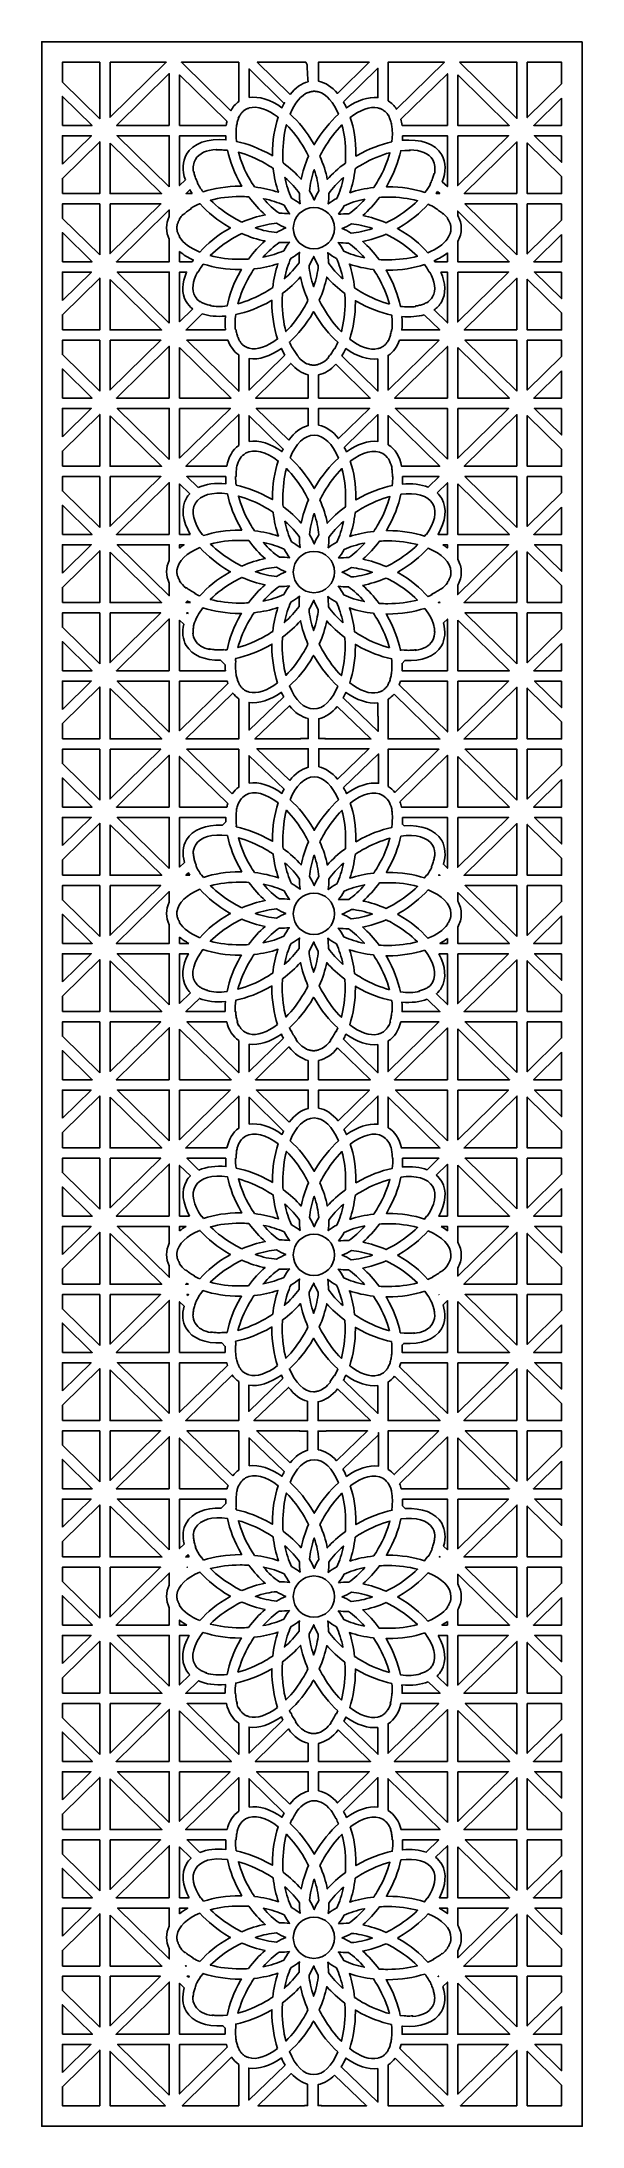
# Model space of a CAD drawing. Header units: centimetres. Extents: x -22 to -17.3, y -9 to 9.
import ezdxf

# ---------------------------------------------------------------- set-up
doc = ezdxf.new("R2010")
doc.units = ezdxf.units.CM
doc.header["$MEASUREMENT"] = 0
doc.layers.add('layer 1', color=7, linetype='Continuous')

msp = doc.modelspace()

# ---------------------------------------------------------------- linework, layer by layer
at = {"layer": 'layer 1', "color": 250}
for points, knots in [([(-17.33729, 9.00076), (-17.33729, 9.00076), (-17.33729, 8.81208), (-17.33729, 8.81208), (-17.33729, 8.81208), (-17.33729, 8.81208), (-17.33729, 8.68847), (-17.33729, 8.68847), (-17.33729, 8.68847), (-17.33729, 8.68847), (-17.33729, 7.78426), (-17.33729, 7.78426), (-17.33729, 7.78426), (-17.33729, 7.78426), (-17.33729, 7.66065), (-17.33729, 7.66065), (-17.33729, 7.66065), (-17.33729, 7.66065), (-17.33729, 7.635), (-17.33729, 7.635), (-17.33729, 7.635), (-17.33729, 7.635), (-17.33729, 7.51139), (-17.33729, 7.51139), (-17.33729, 7.51139), (-17.33729, 7.51139), (-17.33729, 6.60718), (-17.33729, 6.60718), (-17.33729, 6.60718), (-17.33729, 6.60718), (-17.33729, 6.48357), (-17.33729, 6.48357), (-17.33729, 6.48357), (-17.33729, 6.48357), (-17.33729, 6.45792), (-17.33729, 6.45792), (-17.33729, 6.45792), (-17.33729, 6.45792), (-17.33729, 6.33431), (-17.33729, 6.33431), (-17.33729, 6.33431), (-17.33729, 6.33431), (-17.33729, 5.4301), (-17.33729, 5.4301), (-17.33729, 5.4301), (-17.33729, 5.4301), (-17.33729, 5.30649), (-17.33729, 5.30649), (-17.33729, 5.30649), (-17.33729, 5.30649), (-17.33729, 5.28084), (-17.33729, 5.28084), (-17.33729, 5.28084), (-17.33729, 5.28084), (-17.33729, 5.15723), (-17.33729, 5.15723), (-17.33729, 5.15723), (-17.33729, 5.15723), (-17.33729, 4.25302), (-17.33729, 4.25302), (-17.33729, 4.25302), (-17.33729, 4.25302), (-17.33729, 4.12941), (-17.33729, 4.12941), (-17.33729, 4.12941), (-17.33729, 4.12941), (-17.33729, 4.10376), (-17.33729, 4.10376), (-17.33729, 4.10376), (-17.33729, 4.10376), (-17.33729, 3.98015), (-17.33729, 3.98015), (-17.33729, 3.98015), (-17.33729, 3.98015), (-17.33729, 3.07594), (-17.33729, 3.07594), (-17.33729, 3.07594), (-17.33729, 3.07594), (-17.33729, 2.95233), (-17.33729, 2.95233), (-17.33729, 2.95233), (-17.33729, 2.95233), (-17.33729, 2.92668), (-17.33729, 2.92668), (-17.33729, 2.92668), (-17.33729, 2.92668), (-17.33729, 2.80307), (-17.33729, 2.80307), (-17.33729, 2.80307), (-17.33729, 2.80307), (-17.33729, 1.89886), (-17.33729, 1.89886), (-17.33729, 1.89886), (-17.33729, 1.89886), (-17.33729, 1.77525), (-17.33729, 1.77525), (-17.33729, 1.77525), (-17.33729, 1.77525), (-17.33729, 1.7496), (-17.33729, 1.7496), (-17.33729, 1.7496), (-17.33729, 1.7496), (-17.33729, 1.62599), (-17.33729, 1.62599), (-17.33729, 1.62599), (-17.33729, 1.62599), (-17.33729, 0.72178), (-17.33729, 0.72178), (-17.33729, 0.72178), (-17.33729, 0.72178), (-17.33729, 0.59817), (-17.33729, 0.59817), (-17.33729, 0.59817), (-17.33729, 0.59817), (-17.33729, 0.57252), (-17.33729, 0.57252), (-17.33729, 0.57252), (-17.33729, 0.57252), (-17.33729, 0.44891), (-17.33729, 0.44891), (-17.33729, 0.44891), (-17.33729, 0.44891), (-17.33729, -0.4553), (-17.33729, -0.4553), (-17.33729, -0.4553), (-17.33729, -0.4553), (-17.33729, -0.57891), (-17.33729, -0.57891), (-17.33729, -0.57891), (-17.33729, -0.57891), (-17.33729, -0.60456), (-17.33729, -0.60456), (-17.33729, -0.60456), (-17.33729, -0.60456), (-17.33729, -0.72817), (-17.33729, -0.72817), (-17.33729, -0.72817), (-17.33729, -0.72817), (-17.33729, -1.63238), (-17.33729, -1.63238), (-17.33729, -1.63238), (-17.33729, -1.63238), (-17.33729, -1.75599), (-17.33729, -1.75599), (-17.33729, -1.75599), (-17.33729, -1.75599), (-17.33729, -1.78164), (-17.33729, -1.78164), (-17.33729, -1.78164), (-17.33729, -1.78164), (-17.33729, -1.90525), (-17.33729, -1.90525), (-17.33729, -1.90525), (-17.33729, -1.90525), (-17.33729, -2.80946), (-17.33729, -2.80946), (-17.33729, -2.80946), (-17.33729, -2.80946), (-17.33729, -2.93307), (-17.33729, -2.93307), (-17.33729, -2.93307), (-17.33729, -2.93307), (-17.33729, -2.95872), (-17.33729, -2.95872), (-17.33729, -2.95872), (-17.33729, -2.95872), (-17.33729, -3.08233), (-17.33729, -3.08233), (-17.33729, -3.08233), (-17.33729, -3.08233), (-17.33729, -3.98654), (-17.33729, -3.98654), (-17.33729, -3.98654), (-17.33729, -3.98654), (-17.33729, -4.11015), (-17.33729, -4.11015), (-17.33729, -4.11015), (-17.33729, -4.11015), (-17.33729, -4.1358), (-17.33729, -4.1358), (-17.33729, -4.1358), (-17.33729, -4.1358), (-17.33729, -4.25941), (-17.33729, -4.25941), (-17.33729, -4.25941), (-17.33729, -4.25941), (-17.33729, -5.16362), (-17.33729, -5.16362), (-17.33729, -5.16362), (-17.33729, -5.16362), (-17.33729, -5.28723), (-17.33729, -5.28723), (-17.33729, -5.28723), (-17.33729, -5.28723), (-17.33729, -5.31288), (-17.33729, -5.31288), (-17.33729, -5.31288), (-17.33729, -5.31288), (-17.33729, -5.43649), (-17.33729, -5.43649), (-17.33729, -5.43649), (-17.33729, -5.43649), (-17.33729, -6.3407), (-17.33729, -6.3407), (-17.33729, -6.3407), (-17.33729, -6.3407), (-17.33729, -6.46431), (-17.33729, -6.46431), (-17.33729, -6.46431), (-17.33729, -6.46431), (-17.33729, -6.48996), (-17.33729, -6.48996), (-17.33729, -6.48996), (-17.33729, -6.48996), (-17.33729, -6.61357), (-17.33729, -6.61357), (-17.33729, -6.61357), (-17.33729, -6.61357), (-17.33729, -7.51778), (-17.33729, -7.51778), (-17.33729, -7.51778), (-17.33729, -7.51778), (-17.33729, -7.64139), (-17.33729, -7.64139), (-17.33729, -7.64139), (-17.33729, -7.64139), (-17.33729, -7.66704), (-17.33729, -7.66704), (-17.33729, -7.66704), (-17.33729, -7.66704), (-17.33729, -7.79065), (-17.33729, -7.79065), (-17.33729, -7.79065), (-17.33729, -7.79065), (-17.33729, -8.69486), (-17.33729, -8.69486), (-17.33729, -8.69486), (-17.33729, -8.69486), (-17.33729, -8.81847), (-17.33729, -8.81847), (-17.33729, -8.81847), (-17.33729, -8.81847), (-17.33729, -9.00022), (-17.33729, -9.00022), (-17.33729, -9.00022), (-17.33729, -9.00022), (-18.22603, -9.00022), (-18.22603, -9.00022), (-18.22603, -9.00022), (-18.22603, -9.00022), (-18.35206, -9.00022), (-18.35206, -9.00022), (-18.35206, -9.00022), (-18.35206, -9.00022), (-18.57048, -9.00022), (-18.57048, -9.00022), (-18.57048, -9.00022), (-18.57048, -9.00022), (-18.6965, -9.00022), (-18.6965, -9.00022), (-18.6965, -9.00022), (-18.6965, -9.00022), (-19.4261, -9.00022), (-19.4261, -9.00022), (-19.4261, -9.00022), (-19.4261, -9.00022), (-19.55212, -9.00022), (-19.55212, -9.00022), (-19.55212, -9.00022), (-19.55212, -9.00022), (-19.77054, -9.00022), (-19.77054, -9.00022), (-19.77054, -9.00022), (-19.77054, -9.00022), (-19.89657, -9.00022), (-19.89657, -9.00022), (-19.89657, -9.00022), (-19.89657, -9.00022), (-20.62616, -9.00022), (-20.62616, -9.00022), (-20.62616, -9.00022), (-20.62616, -9.00022), (-20.75219, -9.00022), (-20.75219, -9.00022), (-20.75219, -9.00022), (-20.75219, -9.00022), (-20.97061, -9.00022), (-20.97061, -9.00022), (-20.97061, -9.00022), (-20.97061, -9.00022), (-21.09663, -9.00022), (-21.09663, -9.00022), (-21.09663, -9.00022), (-21.09663, -9.00022), (-22.00091, -9.00022), (-22.00091, -9.00022), (-22.00091, -9.00022), (-22.00091, -9.00022), (-22.00091, -8.8337), (-22.00091, -8.8337), (-22.00091, -8.8337), (-22.00091, -8.8337), (-22.00091, -8.71009), (-22.00091, -8.71009), (-22.00091, -8.71009), (-22.00091, -8.71009), (-22.00091, -7.77541), (-22.00091, -7.77541), (-22.00091, -7.77541), (-22.00091, -7.77541), (-22.00091, -7.53301), (-22.00091, -7.53301), (-22.00091, -7.53301), (-22.00091, -7.53301), (-22.00091, -6.59833), (-22.00091, -6.59833), (-22.00091, -6.59833), (-22.00091, -6.59833), (-22.00091, -6.35593), (-22.00091, -6.35593), (-22.00091, -6.35593), (-22.00091, -6.35593), (-22.00091, -5.42125), (-22.00091, -5.42125), (-22.00091, -5.42125), (-22.00091, -5.42125), (-22.00091, -5.17885), (-22.00091, -5.17885), (-22.00091, -5.17885), (-22.00091, -5.17885), (-22.00091, -4.24417), (-22.00091, -4.24417), (-22.00091, -4.24417), (-22.00091, -4.24417), (-22.00091, -4.00177), (-22.00091, -4.00177), (-22.00091, -4.00177), (-22.00091, -4.00177), (-22.00091, -3.06709), (-22.00091, -3.06709), (-22.00091, -3.06709), (-22.00091, -3.06709), (-22.00091, -2.82469), (-22.00091, -2.82469), (-22.00091, -2.82469), (-22.00091, -2.82469), (-22.00091, -1.89001), (-22.00091, -1.89001), (-22.00091, -1.89001), (-22.00091, -1.89001), (-22.00091, -1.64761), (-22.00091, -1.64761), (-22.00091, -1.64761), (-22.00091, -1.64761), (-22.00091, -0.71293), (-22.00091, -0.71293), (-22.00091, -0.71293), (-22.00091, -0.71293), (-22.00091, -0.47053), (-22.00091, -0.47053), (-22.00091, -0.47053), (-22.00091, -0.47053), (-22.00091, 0.46415), (-22.00091, 0.46415), (-22.00091, 0.46415), (-22.00091, 0.46415), (-22.00091, 0.70655), (-22.00091, 0.70655), (-22.00091, 0.70655), (-22.00091, 0.70655), (-22.00091, 1.64123), (-22.00091, 1.64123), (-22.00091, 1.64123), (-22.00091, 1.64123), (-22.00091, 1.88363), (-22.00091, 1.88363), (-22.00091, 1.88363), (-22.00091, 1.88363), (-22.00091, 2.81831), (-22.00091, 2.81831), (-22.00091, 2.81831), (-22.00091, 2.81831), (-22.00091, 3.06071), (-22.00091, 3.06071), (-22.00091, 3.06071), (-22.00091, 3.06071), (-22.00091, 3.99539), (-22.00091, 3.99539), (-22.00091, 3.99539), (-22.00091, 3.99539), (-22.00091, 4.23779), (-22.00091, 4.23779), (-22.00091, 4.23779), (-22.00091, 4.23779), (-22.00091, 5.17247), (-22.00091, 5.17247), (-22.00091, 5.17247), (-22.00091, 5.17247), (-22.00091, 5.41487), (-22.00091, 5.41487), (-22.00091, 5.41487), (-22.00091, 5.41487), (-22.00091, 6.34955), (-22.00091, 6.34955), (-22.00091, 6.34955), (-22.00091, 6.34955), (-22.00091, 6.59195), (-22.00091, 6.59195), (-22.00091, 6.59195), (-22.00091, 6.59195), (-22.00091, 7.52663), (-22.00091, 7.52663), (-22.00091, 7.52663), (-22.00091, 7.52663), (-22.00091, 7.76903), (-22.00091, 7.76903), (-22.00091, 7.76903), (-22.00091, 7.76903), (-22.00091, 8.70371), (-22.00091, 8.70371), (-22.00091, 8.70371), (-22.00091, 8.70371), (-22.00091, 8.82732), (-22.00091, 8.82732), (-22.00091, 8.82732), (-22.00091, 8.82732), (-22.00091, 9.00076), (-22.00091, 9.00076), (-22.00091, 9.00076), (-22.00091, 9.00076), (-21.1037, 9.00076), (-21.1037, 9.00076), (-21.1037, 9.00076), (-21.1037, 9.00076), (-20.97768, 9.00076), (-20.97768, 9.00076), (-20.97768, 9.00076), (-20.97768, 9.00076), (-20.74512, 9.00076), (-20.74512, 9.00076), (-20.74512, 9.00076), (-20.74512, 9.00076), (-20.61909, 9.00076), (-20.61909, 9.00076), (-20.61909, 9.00076), (-20.61909, 9.00076), (-19.90364, 9.00076), (-19.90364, 9.00076), (-19.90364, 9.00076), (-19.90364, 9.00076), (-19.77761, 9.00076), (-19.77761, 9.00076), (-19.77761, 9.00076), (-19.77761, 9.00076), (-19.54505, 9.00076), (-19.54505, 9.00076), (-19.54505, 9.00076), (-19.54505, 9.00076), (-19.41903, 9.00076), (-19.41903, 9.00076), (-19.41903, 9.00076), (-19.41903, 9.00076), (-18.70357, 9.00076), (-18.70357, 9.00076), (-18.70357, 9.00076), (-18.70357, 9.00076), (-18.57754, 9.00076), (-18.57754, 9.00076), (-18.57754, 9.00076), (-18.57754, 9.00076), (-18.34499, 9.00076), (-18.34499, 9.00076), (-18.34499, 9.00076), (-18.34499, 9.00076), (-18.21896, 9.00076), (-18.21896, 9.00076), (-18.21896, 9.00076), (-18.21896, 9.00076), (-17.33729, 9.00076), (-17.33729, 9.00076)], [0, 0, 0, 0, 0.00826446, 0.00826446, 0.00826446, 0.00826446, 0.01652893, 0.01652893, 0.01652893, 0.01652893, 0.02479339, 0.02479339, 0.02479339, 0.02479339, 0.03305785, 0.03305785, 0.03305785, 0.03305785, 0.04132231, 0.04132231, 0.04132231, 0.04132231, 0.04958678, 0.04958678, 0.04958678, 0.04958678, 0.05785124, 0.05785124, 0.05785124, 0.05785124, 0.0661157, 0.0661157, 0.0661157, 0.0661157, 0.07438017, 0.07438017, 0.07438017, 0.07438017, 0.08264463, 0.08264463, 0.08264463, 0.08264463, 0.09090909, 0.09090909, 0.09090909, 0.09090909, 0.09917355, 0.09917355, 0.09917355, 0.09917355, 0.10743802, 0.10743802, 0.10743802, 0.10743802, 0.11570248, 0.11570248, 0.11570248, 0.11570248, 0.12396694, 0.12396694, 0.12396694, 0.12396694, 0.1322314, 0.1322314, 0.1322314, 0.1322314, 0.14049587, 0.14049587, 0.14049587, 0.14049587, 0.14876033, 0.14876033, 0.14876033, 0.14876033, 0.15702479, 0.15702479, 0.15702479, 0.15702479, 0.16528926, 0.16528926, 0.16528926, 0.16528926, 0.17355372, 0.17355372, 0.17355372, 0.17355372, 0.18181818, 0.18181818, 0.18181818, 0.18181818, 0.19008264, 0.19008264, 0.19008264, 0.19008264, 0.19834711, 0.19834711, 0.19834711, 0.19834711, 0.20661157, 0.20661157, 0.20661157, 0.20661157, 0.21487603, 0.21487603, 0.21487603, 0.21487603, 0.2231405, 0.2231405, 0.2231405, 0.2231405, 0.23140496, 0.23140496, 0.23140496, 0.23140496, 0.23966942, 0.23966942, 0.23966942, 0.23966942, 0.24793388, 0.24793388, 0.24793388, 0.24793388, 0.25619835, 0.25619835, 0.25619835, 0.25619835, 0.26446281, 0.26446281, 0.26446281, 0.26446281, 0.27272727, 0.27272727, 0.27272727, 0.27272727, 0.28099174, 0.28099174, 0.28099174, 0.28099174, 0.2892562, 0.2892562, 0.2892562, 0.2892562, 0.29752066, 0.29752066, 0.29752066, 0.29752066, 0.30578512, 0.30578512, 0.30578512, 0.30578512, 0.31404959, 0.31404959, 0.31404959, 0.31404959, 0.32231405, 0.32231405, 0.32231405, 0.32231405, 0.33057851, 0.33057851, 0.33057851, 0.33057851, 0.33884298, 0.33884298, 0.33884298, 0.33884298, 0.34710744, 0.34710744, 0.34710744, 0.34710744, 0.3553719, 0.3553719, 0.3553719, 0.3553719, 0.36363636, 0.36363636, 0.36363636, 0.36363636, 0.37190083, 0.37190083, 0.37190083, 0.37190083, 0.38016529, 0.38016529, 0.38016529, 0.38016529, 0.38842975, 0.38842975, 0.38842975, 0.38842975, 0.39669421, 0.39669421, 0.39669421, 0.39669421, 0.40495868, 0.40495868, 0.40495868, 0.40495868, 0.41322314, 0.41322314, 0.41322314, 0.41322314, 0.4214876, 0.4214876, 0.4214876, 0.4214876, 0.42975207, 0.42975207, 0.42975207, 0.42975207, 0.43801653, 0.43801653, 0.43801653, 0.43801653, 0.44628099, 0.44628099, 0.44628099, 0.44628099, 0.45454545, 0.45454545, 0.45454545, 0.45454545, 0.46280992, 0.46280992, 0.46280992, 0.46280992, 0.47107438, 0.47107438, 0.47107438, 0.47107438, 0.47933884, 0.47933884, 0.47933884, 0.47933884, 0.48760331, 0.48760331, 0.48760331, 0.48760331, 0.49586777, 0.49586777, 0.49586777, 0.49586777, 0.50413223, 0.50413223, 0.50413223, 0.50413223, 0.51239669, 0.51239669, 0.51239669, 0.51239669, 0.52066116, 0.52066116, 0.52066116, 0.52066116, 0.52892562, 0.52892562, 0.52892562, 0.52892562, 0.53719008, 0.53719008, 0.53719008, 0.53719008, 0.54545455, 0.54545455, 0.54545455, 0.54545455, 0.55371901, 0.55371901, 0.55371901, 0.55371901, 0.56198347, 0.56198347, 0.56198347, 0.56198347, 0.57024793, 0.57024793, 0.57024793, 0.57024793, 0.5785124, 0.5785124, 0.5785124, 0.5785124, 0.58677686, 0.58677686, 0.58677686, 0.58677686, 0.59504132, 0.59504132, 0.59504132, 0.59504132, 0.60330579, 0.60330579, 0.60330579, 0.60330579, 0.61157025, 0.61157025, 0.61157025, 0.61157025, 0.61983471, 0.61983471, 0.61983471, 0.61983471, 0.62809917, 0.62809917, 0.62809917, 0.62809917, 0.63636364, 0.63636364, 0.63636364, 0.63636364, 0.6446281, 0.6446281, 0.6446281, 0.6446281, 0.65289256, 0.65289256, 0.65289256, 0.65289256, 0.66115702, 0.66115702, 0.66115702, 0.66115702, 0.66942149, 0.66942149, 0.66942149, 0.66942149, 0.67768595, 0.67768595, 0.67768595, 0.67768595, 0.68595041, 0.68595041, 0.68595041, 0.68595041, 0.69421488, 0.69421488, 0.69421488, 0.69421488, 0.70247934, 0.70247934, 0.70247934, 0.70247934, 0.7107438, 0.7107438, 0.7107438, 0.7107438, 0.71900826, 0.71900826, 0.71900826, 0.71900826, 0.72727273, 0.72727273, 0.72727273, 0.72727273, 0.73553719, 0.73553719, 0.73553719, 0.73553719, 0.74380165, 0.74380165, 0.74380165, 0.74380165, 0.75206612, 0.75206612, 0.75206612, 0.75206612, 0.76033058, 0.76033058, 0.76033058, 0.76033058, 0.76859504, 0.76859504, 0.76859504, 0.76859504, 0.7768595, 0.7768595, 0.7768595, 0.7768595, 0.78512397, 0.78512397, 0.78512397, 0.78512397, 0.79338843, 0.79338843, 0.79338843, 0.79338843, 0.80165289, 0.80165289, 0.80165289, 0.80165289, 0.80991736, 0.80991736, 0.80991736, 0.80991736, 0.81818182, 0.81818182, 0.81818182, 0.81818182, 0.82644628, 0.82644628, 0.82644628, 0.82644628, 0.83471074, 0.83471074, 0.83471074, 0.83471074, 0.84297521, 0.84297521, 0.84297521, 0.84297521, 0.85123967, 0.85123967, 0.85123967, 0.85123967, 0.85950413, 0.85950413, 0.85950413, 0.85950413, 0.8677686, 0.8677686, 0.8677686, 0.8677686, 0.87603306, 0.87603306, 0.87603306, 0.87603306, 0.88429752, 0.88429752, 0.88429752, 0.88429752, 0.89256198, 0.89256198, 0.89256198, 0.89256198, 0.90082645, 0.90082645, 0.90082645, 0.90082645, 0.90909091, 0.90909091, 0.90909091, 0.90909091, 0.91735537, 0.91735537, 0.91735537, 0.91735537, 0.92561983, 0.92561983, 0.92561983, 0.92561983, 0.9338843, 0.9338843, 0.9338843, 0.9338843, 0.94214876, 0.94214876, 0.94214876, 0.94214876, 0.95041322, 0.95041322, 0.95041322, 0.95041322, 0.95867769, 0.95867769, 0.95867769, 0.95867769, 0.96694215, 0.96694215, 0.96694215, 0.96694215, 0.97520661, 0.97520661, 0.97520661, 0.97520661, 0.98347107, 0.98347107, 0.98347107, 0.98347107, 1, 1, 1, 1]), ([(-21.82268, 8.65251), (-21.82268, 8.65251), (-21.49998, 8.33599), (-21.49998, 8.33599), (-21.49998, 8.33599), (-21.49998, 8.33599), (-21.49998, 8.82254), (-21.49998, 8.82254), (-21.49998, 8.82254), (-21.49998, 8.82254), (-21.82268, 8.82254), (-21.82268, 8.82254), (-21.82268, 8.82254), (-21.82268, 8.82254), (-21.82268, 8.65251), (-21.82268, 8.65251)], [0, 0, 0, 0, 0.2, 0.2, 0.2, 0.2, 0.4, 0.4, 0.4, 0.4, 0.6, 0.6, 0.6, 0.6, 1, 1, 1, 1]), ([(-21.41087, 8.82254), (-21.41087, 8.82254), (-21.41087, 8.34777), (-21.41087, 8.34777), (-21.41087, 8.34777), (-21.41087, 8.34777), (-20.92683, 8.82254), (-20.92683, 8.82254), (-20.92683, 8.82254), (-20.92683, 8.82254), (-21.41087, 8.82254), (-21.41087, 8.82254)], [0, 0, 0, 0, 0.25, 0.25, 0.25, 0.25, 0.5, 0.5, 0.5, 0.5, 1, 1, 1, 1]), ([(-20.3701, 8.40482), (-20.35234, 8.43698), (-20.32916, 8.46366), (-20.30054, 8.48348), (-20.30054, 8.48348), (-20.30054, 8.48348), (-20.30054, 8.82254), (-20.30054, 8.82254), (-20.30054, 8.82254), (-20.30054, 8.82254), (-20.79597, 8.82254), (-20.79597, 8.82254), (-20.79597, 8.82254), (-20.79597, 8.82254), (-20.3701, 8.40482), (-20.3701, 8.40482)], [0, 0, 0, 0, 0.2, 0.2, 0.2, 0.2, 0.4, 0.4, 0.4, 0.4, 0.6, 0.6, 0.6, 0.6, 1, 1, 1, 1]), ([(-19.85833, 8.54488), (-19.81327, 8.60127), (-19.76054, 8.63987), (-19.70344, 8.65484), (-19.70344, 8.65484), (-19.70618, 8.7043), (-19.71007, 8.74394), (-19.71007, 8.80177), (-19.71007, 8.80177), (-19.71007, 8.80177), (-19.72288, 8.82254), (-19.72288, 8.82254), (-19.72288, 8.82254), (-19.72288, 8.82254), (-20.14141, 8.82254), (-20.14141, 8.82254), (-20.14141, 8.82254), (-20.14141, 8.82254), (-19.85833, 8.54488), (-19.85833, 8.54488)], [0, 0, 0, 0, 0.16666667, 0.16666667, 0.16666667, 0.16666667, 0.33333333, 0.33333333, 0.33333333, 0.33333333, 0.5, 0.5, 0.5, 0.5, 0.66666667, 0.66666667, 0.66666667, 0.66666667, 1, 1, 1, 1]), ([(-19.61433, 8.6587), (-19.55356, 8.64816), (-19.49723, 8.611), (-19.44913, 8.55392), (-19.44913, 8.55392), (-19.44913, 8.55392), (-19.17526, 8.82254), (-19.17526, 8.82254), (-19.17526, 8.82254), (-19.17526, 8.82254), (-19.61433, 8.82254), (-19.61433, 8.82254), (-19.61433, 8.82254), (-19.61433, 8.82254), (-19.61433, 8.6587), (-19.61433, 8.6587)], [0, 0, 0, 0, 0.2, 0.2, 0.2, 0.2, 0.4, 0.4, 0.4, 0.4, 0.6, 0.6, 0.6, 0.6, 1, 1, 1, 1]), ([(-19.01198, 8.48868), (-18.98271, 8.47121), (-18.95858, 8.44708), (-18.9396, 8.41754), (-18.9396, 8.41754), (-18.9396, 8.41754), (-18.5267, 8.82254), (-18.5267, 8.82254), (-18.5267, 8.82254), (-18.5267, 8.82254), (-19.01198, 8.82254), (-19.01198, 8.82254), (-19.01198, 8.82254), (-19.01198, 8.82254), (-19.01198, 8.48868), (-19.01198, 8.48868)], [0, 0, 0, 0, 0.2, 0.2, 0.2, 0.2, 0.4, 0.4, 0.4, 0.4, 0.6, 0.6, 0.6, 0.6, 1, 1, 1, 1]), ([(-18.39584, 8.82254), (-18.39584, 8.82254), (-17.90164, 8.33781), (-17.90164, 8.33781), (-17.90164, 8.33781), (-17.90164, 8.33781), (-17.90164, 8.82254), (-17.90164, 8.82254), (-17.90164, 8.82254), (-17.90164, 8.82254), (-18.39584, 8.82254), (-18.39584, 8.82254)], [0, 0, 0, 0, 0.25, 0.25, 0.25, 0.25, 0.5, 0.5, 0.5, 0.5, 1, 1, 1, 1]), ([(-17.81253, 8.82254), (-17.81253, 8.82254), (-17.81253, 8.34594), (-17.81253, 8.34594), (-17.81253, 8.34594), (-17.81253, 8.34594), (-17.51552, 8.63727), (-17.51552, 8.63727), (-17.51552, 8.63727), (-17.51552, 8.63727), (-17.51552, 8.82254), (-17.51552, 8.82254), (-17.51552, 8.82254), (-17.51552, 8.82254), (-17.81253, 8.82254), (-17.81253, 8.82254)], [0, 0, 0, 0, 0.2, 0.2, 0.2, 0.2, 0.4, 0.4, 0.4, 0.4, 0.6, 0.6, 0.6, 0.6, 1, 1, 1, 1]), ([(-20.90026, 8.27827), (-20.90026, 8.27827), (-20.90026, 8.72498), (-20.90026, 8.72498), (-20.90026, 8.72498), (-20.90026, 8.72498), (-21.35569, 8.27827), (-21.35569, 8.27827), (-21.35569, 8.27827), (-21.35569, 8.27827), (-20.90026, 8.27827), (-20.90026, 8.27827)], [0, 0, 0, 0, 0.25, 0.25, 0.25, 0.25, 0.5, 0.5, 0.5, 0.5, 1, 1, 1, 1]), ([(-20.40932, 8.27827), (-20.40772, 8.29041), (-20.40569, 8.30223), (-20.40322, 8.3137), (-20.40322, 8.3137), (-20.40322, 8.3137), (-20.81115, 8.71381), (-20.81115, 8.71381), (-20.81115, 8.71381), (-20.81115, 8.71381), (-20.81115, 8.27827), (-20.81115, 8.27827), (-20.81115, 8.27827), (-20.81115, 8.27827), (-20.40932, 8.27827), (-20.40932, 8.27827)], [0, 0, 0, 0, 0.2, 0.2, 0.2, 0.2, 0.4, 0.4, 0.4, 0.4, 0.6, 0.6, 0.6, 0.6, 1, 1, 1, 1]), ([(-20.21142, 8.51865), (-20.12621, 8.53187), (-20.02603, 8.49905), (-19.92817, 8.43035), (-19.92817, 8.43035), (-19.92116, 8.44533), (-19.91377, 8.45973), (-19.90602, 8.47352), (-19.90602, 8.47352), (-19.90602, 8.47352), (-19.90821, 8.47243), (-19.90821, 8.47243), (-19.90821, 8.47243), (-19.90821, 8.47243), (-19.91093, 8.47099), (-19.91093, 8.47099), (-19.91093, 8.47099), (-19.91093, 8.47099), (-20.21142, 8.76573), (-20.21142, 8.76573), (-20.21142, 8.76573), (-20.21142, 8.76573), (-20.21142, 8.51865), (-20.21142, 8.51865)], [0, 0, 0, 0, 0.14285714, 0.14285714, 0.14285714, 0.14285714, 0.28571429, 0.28571429, 0.28571429, 0.28571429, 0.42857143, 0.42857143, 0.42857143, 0.42857143, 0.57142857, 0.57142857, 0.57142857, 0.57142857, 0.71428571, 0.71428571, 0.71428571, 0.71428571, 1, 1, 1, 1]), ([(-19.39799, 8.48047), (-19.38854, 8.46415), (-19.37959, 8.44693), (-19.3712, 8.42887), (-19.3712, 8.42887), (-19.27825, 8.49381), (-19.18328, 8.52633), (-19.10109, 8.51777), (-19.10109, 8.51777), (-19.10109, 8.51777), (-19.10109, 8.77168), (-19.10109, 8.77168), (-19.10109, 8.77168), (-19.10109, 8.77168), (-19.39799, 8.48047), (-19.39799, 8.48047)], [0, 0, 0, 0, 0.2, 0.2, 0.2, 0.2, 0.4, 0.4, 0.4, 0.4, 0.6, 0.6, 0.6, 0.6, 1, 1, 1, 1]), ([(-18.90217, 8.33064), (-18.89769, 8.31399), (-18.89419, 8.29649), (-18.89169, 8.27827), (-18.89169, 8.27827), (-18.89169, 8.27827), (-18.50137, 8.27827), (-18.50137, 8.27827), (-18.50137, 8.27827), (-18.50137, 8.27827), (-18.50137, 8.72377), (-18.50137, 8.72377), (-18.50137, 8.72377), (-18.50137, 8.72377), (-18.90217, 8.33064), (-18.90217, 8.33064)], [0, 0, 0, 0, 0.2, 0.2, 0.2, 0.2, 0.4, 0.4, 0.4, 0.4, 0.6, 0.6, 0.6, 0.6, 1, 1, 1, 1]), ([(-18.41225, 8.71503), (-18.41225, 8.71503), (-18.41225, 8.27827), (-18.41225, 8.27827), (-18.41225, 8.27827), (-18.41225, 8.27827), (-17.96697, 8.27827), (-17.96697, 8.27827), (-17.96697, 8.27827), (-17.96697, 8.27827), (-18.41225, 8.71503), (-18.41225, 8.71503)], [0, 0, 0, 0, 0.25, 0.25, 0.25, 0.25, 0.5, 0.5, 0.5, 0.5, 1, 1, 1, 1]), ([(-21.82268, 8.27827), (-21.82268, 8.27827), (-21.56717, 8.27827), (-21.56717, 8.27827), (-21.56717, 8.27827), (-21.56717, 8.27827), (-21.82268, 8.52889), (-21.82268, 8.52889), (-21.82268, 8.52889), (-21.82268, 8.52889), (-21.82268, 8.27827), (-21.82268, 8.27827)], [0, 0, 0, 0, 0.25, 0.25, 0.25, 0.25, 0.5, 0.5, 0.5, 0.5, 1, 1, 1, 1]), ([(-19.61323, 8.56768), (-19.61323, 8.56768), (-19.61322, 8.56695), (-19.61322, 8.56695), (-19.61322, 8.56695), (-19.61322, 8.56695), (-19.61364, 8.56708), (-19.61364, 8.56708), (-19.61364, 8.56708), (-19.61364, 8.56708), (-19.61964, 8.56876), (-19.61964, 8.56876), (-19.61964, 8.56876), (-19.61964, 8.56876), (-19.6256, 8.57012), (-19.6256, 8.57012), (-19.6256, 8.57012), (-19.6256, 8.57012), (-19.62562, 8.57012), (-19.62562, 8.57012), (-19.62562, 8.57012), (-19.62562, 8.57012), (-19.62616, 8.57024), (-19.62616, 8.57024), (-19.62616, 8.57024), (-19.62616, 8.57024), (-19.6321, 8.5713), (-19.6321, 8.5713), (-19.6321, 8.5713), (-19.6321, 8.5713), (-19.63804, 8.57205), (-19.63804, 8.57205), (-19.63804, 8.57205), (-19.63804, 8.57205), (-19.64401, 8.5725), (-19.64401, 8.5725), (-19.64401, 8.5725), (-19.64401, 8.5725), (-19.65002, 8.57265), (-19.65002, 8.57265), (-19.65002, 8.57265), (-19.65002, 8.57265), (-19.65601, 8.5725), (-19.65601, 8.5725), (-19.65601, 8.5725), (-19.65601, 8.5725), (-19.66196, 8.57205), (-19.66196, 8.57205), (-19.66196, 8.57205), (-19.66196, 8.57205), (-19.66788, 8.5713), (-19.66788, 8.5713), (-19.66788, 8.5713), (-19.66788, 8.5713), (-19.6738, 8.57026), (-19.6738, 8.57026), (-19.6738, 8.57026), (-19.6738, 8.57026), (-19.67974, 8.56891), (-19.67974, 8.56891), (-19.67974, 8.56891), (-19.67974, 8.56891), (-19.68572, 8.56725), (-19.68572, 8.56725), (-19.68572, 8.56725), (-19.68572, 8.56725), (-19.69174, 8.56526), (-19.69174, 8.56526), (-19.69174, 8.56526), (-19.69174, 8.56526), (-19.69783, 8.56294), (-19.69783, 8.56294), (-19.69783, 8.56294), (-19.69783, 8.56294), (-19.70081, 8.56165), (-19.70081, 8.56165), (-19.70081, 8.56165), (-19.70081, 8.56165), (-19.70082, 8.5631), (-19.70082, 8.5631), (-19.70082, 8.5631), (-19.76393, 8.539), (-19.81931, 8.47087), (-19.85876, 8.37517), (-19.85876, 8.37517), (-19.78491, 8.30943), (-19.7149, 8.22381), (-19.65665, 8.12293), (-19.65665, 8.12293), (-19.65429, 8.11883), (-19.65197, 8.11474), (-19.64967, 8.11064), (-19.64967, 8.11064), (-19.64781, 8.11393), (-19.64594, 8.11722), (-19.64404, 8.12051), (-19.64404, 8.12051), (-19.58547, 8.22195), (-19.51501, 8.30794), (-19.44071, 8.37382), (-19.44071, 8.37382), (-19.48309, 8.47727), (-19.54401, 8.54877), (-19.61323, 8.56768)], [0, 0, 0, 0, 0.03703704, 0.03703704, 0.03703704, 0.03703704, 0.07407407, 0.07407407, 0.07407407, 0.07407407, 0.11111111, 0.11111111, 0.11111111, 0.11111111, 0.14814815, 0.14814815, 0.14814815, 0.14814815, 0.18518519, 0.18518519, 0.18518519, 0.18518519, 0.22222222, 0.22222222, 0.22222222, 0.22222222, 0.25925926, 0.25925926, 0.25925926, 0.25925926, 0.2962963, 0.2962963, 0.2962963, 0.2962963, 0.33333333, 0.33333333, 0.33333333, 0.33333333, 0.37037037, 0.37037037, 0.37037037, 0.37037037, 0.40740741, 0.40740741, 0.40740741, 0.40740741, 0.44444444, 0.44444444, 0.44444444, 0.44444444, 0.48148148, 0.48148148, 0.48148148, 0.48148148, 0.51851852, 0.51851852, 0.51851852, 0.51851852, 0.55555556, 0.55555556, 0.55555556, 0.55555556, 0.59259259, 0.59259259, 0.59259259, 0.59259259, 0.62962963, 0.62962963, 0.62962963, 0.62962963, 0.66666667, 0.66666667, 0.66666667, 0.66666667, 0.7037037, 0.7037037, 0.7037037, 0.7037037, 0.74074074, 0.74074074, 0.74074074, 0.74074074, 0.77777778, 0.77777778, 0.77777778, 0.77777778, 0.81481481, 0.81481481, 0.81481481, 0.81481481, 0.85185185, 0.85185185, 0.85185185, 0.85185185, 0.88888889, 0.88888889, 0.88888889, 0.88888889, 0.92592593, 0.92592593, 0.92592593, 0.92592593, 1, 1, 1, 1]), ([(-17.51552, 8.51366), (-17.51552, 8.51366), (-17.7555, 8.27827), (-17.7555, 8.27827), (-17.7555, 8.27827), (-17.7555, 8.27827), (-17.51552, 8.27827), (-17.51552, 8.27827), (-17.51552, 8.27827), (-17.51552, 8.27827), (-17.51552, 8.51366), (-17.51552, 8.51366)], [0, 0, 0, 0, 0.25, 0.25, 0.25, 0.25, 0.5, 0.5, 0.5, 0.5, 1, 1, 1, 1]), ([(-20.30524, 8.3412), (-20.30524, 8.3412), (-20.30286, 8.33887), (-20.30286, 8.33887), (-20.30286, 8.33887), (-20.30286, 8.33887), (-20.30318, 8.3381), (-20.30318, 8.3381), (-20.30318, 8.3381), (-20.30318, 8.3381), (-20.30614, 8.33023), (-20.30614, 8.33023), (-20.30614, 8.33023), (-20.30614, 8.33023), (-20.30892, 8.32199), (-20.30892, 8.32199), (-20.30892, 8.32199), (-20.30892, 8.32199), (-20.3115, 8.31341), (-20.3115, 8.31341), (-20.3115, 8.31341), (-20.3115, 8.31341), (-20.31388, 8.30447), (-20.31388, 8.30447), (-20.31388, 8.30447), (-20.31388, 8.30447), (-20.31604, 8.2952), (-20.31604, 8.2952), (-20.31604, 8.2952), (-20.31604, 8.2952), (-20.31797, 8.28559), (-20.31797, 8.28559), (-20.31797, 8.28559), (-20.31797, 8.28559), (-20.31967, 8.27567), (-20.31967, 8.27567), (-20.31967, 8.27567), (-20.31967, 8.27567), (-20.32113, 8.26542), (-20.32113, 8.26542), (-20.32113, 8.26542), (-20.32113, 8.26542), (-20.32234, 8.25487), (-20.32234, 8.25487), (-20.32234, 8.25487), (-20.32234, 8.25487), (-20.3233, 8.24403), (-20.3233, 8.24403), (-20.3233, 8.24403), (-20.3233, 8.24403), (-20.324, 8.23291), (-20.324, 8.23291), (-20.324, 8.23291), (-20.324, 8.23291), (-20.32443, 8.22151), (-20.32443, 8.22151), (-20.32443, 8.22151), (-20.32443, 8.22151), (-20.32459, 8.20984), (-20.32459, 8.20984), (-20.32459, 8.20984), (-20.32459, 8.20984), (-20.32448, 8.19794), (-20.32448, 8.19794), (-20.32448, 8.19794), (-20.32448, 8.19794), (-20.32409, 8.18578), (-20.32409, 8.18578), (-20.32409, 8.18578), (-20.32409, 8.18578), (-20.32342, 8.1734), (-20.32342, 8.1734), (-20.32342, 8.1734), (-20.32342, 8.1734), (-20.32085, 8.13949), (-20.32085, 8.13949), (-20.32085, 8.13949), (-20.22481, 8.11932), (-20.12235, 8.08037), (-20.0224, 8.02266), (-20.0224, 8.02266), (-20.01831, 8.0203), (-20.01426, 8.01791), (-20.01022, 8.01551), (-20.01022, 8.01551), (-20.01025, 8.01929), (-20.01027, 8.02308), (-20.01027, 8.02688), (-20.01027, 8.02688), (-20.01027, 8.14401), (-19.99225, 8.25371), (-19.96085, 8.34791), (-19.96085, 8.34791), (-20.05108, 8.41772), (-20.14141, 8.44905), (-20.21142, 8.42836), (-20.21142, 8.42836), (-20.21142, 8.42836), (-20.21142, 8.42771), (-20.21142, 8.42771), (-20.21142, 8.42771), (-20.21142, 8.42771), (-20.21381, 8.4271), (-20.21381, 8.4271), (-20.21381, 8.4271), (-20.21381, 8.4271), (-20.21966, 8.42529), (-20.21966, 8.42529), (-20.21966, 8.42529), (-20.21966, 8.42529), (-20.22534, 8.42323), (-20.22534, 8.42323), (-20.22534, 8.42323), (-20.22534, 8.42323), (-20.23085, 8.42092), (-20.23085, 8.42092), (-20.23085, 8.42092), (-20.23085, 8.42092), (-20.23624, 8.41833), (-20.23624, 8.41833), (-20.23624, 8.41833), (-20.23624, 8.41833), (-20.24153, 8.41545), (-20.24153, 8.41545), (-20.24153, 8.41545), (-20.24153, 8.41545), (-20.24664, 8.41232), (-20.24664, 8.41232), (-20.24664, 8.41232), (-20.24664, 8.41232), (-20.25156, 8.40896), (-20.25156, 8.40896), (-20.25156, 8.40896), (-20.25156, 8.40896), (-20.25632, 8.40536), (-20.25632, 8.40536), (-20.25632, 8.40536), (-20.25632, 8.40536), (-20.26093, 8.40149), (-20.26093, 8.40149), (-20.26093, 8.40149), (-20.26093, 8.40149), (-20.2654, 8.39735), (-20.2654, 8.39735), (-20.2654, 8.39735), (-20.2654, 8.39735), (-20.26974, 8.39292), (-20.26974, 8.39292), (-20.26974, 8.39292), (-20.26974, 8.39292), (-20.27396, 8.3882), (-20.27396, 8.3882), (-20.27396, 8.3882), (-20.27396, 8.3882), (-20.27807, 8.38314), (-20.27807, 8.38314), (-20.27807, 8.38314), (-20.27807, 8.38314), (-20.28207, 8.37776), (-20.28207, 8.37776), (-20.28207, 8.37776), (-20.28207, 8.37776), (-20.28593, 8.37204), (-20.28593, 8.37204), (-20.28593, 8.37204), (-20.28593, 8.37204), (-20.28967, 8.36598), (-20.28967, 8.36598), (-20.28967, 8.36598), (-20.28967, 8.36598), (-20.29327, 8.35955), (-20.29327, 8.35955), (-20.29327, 8.35955), (-20.29327, 8.35955), (-20.29673, 8.35276), (-20.29673, 8.35276), (-20.29673, 8.35276), (-20.29673, 8.35276), (-20.30004, 8.34562), (-20.30004, 8.34562), (-20.30004, 8.34562), (-20.30004, 8.34562), (-20.30054, 8.34442), (-20.30054, 8.34442), (-20.30054, 8.34442), (-20.30054, 8.34442), (-20.30054, 8.35109), (-20.30054, 8.35109), (-20.30054, 8.35109), (-20.30218, 8.34788), (-20.30374, 8.34458), (-20.30524, 8.3412)], [0, 0, 0, 0, 0.02040816, 0.02040816, 0.02040816, 0.02040816, 0.04081633, 0.04081633, 0.04081633, 0.04081633, 0.06122449, 0.06122449, 0.06122449, 0.06122449, 0.08163265, 0.08163265, 0.08163265, 0.08163265, 0.10204082, 0.10204082, 0.10204082, 0.10204082, 0.12244898, 0.12244898, 0.12244898, 0.12244898, 0.14285714, 0.14285714, 0.14285714, 0.14285714, 0.16326531, 0.16326531, 0.16326531, 0.16326531, 0.18367347, 0.18367347, 0.18367347, 0.18367347, 0.20408163, 0.20408163, 0.20408163, 0.20408163, 0.2244898, 0.2244898, 0.2244898, 0.2244898, 0.24489796, 0.24489796, 0.24489796, 0.24489796, 0.26530612, 0.26530612, 0.26530612, 0.26530612, 0.28571429, 0.28571429, 0.28571429, 0.28571429, 0.30612245, 0.30612245, 0.30612245, 0.30612245, 0.32653061, 0.32653061, 0.32653061, 0.32653061, 0.34693878, 0.34693878, 0.34693878, 0.34693878, 0.36734694, 0.36734694, 0.36734694, 0.36734694, 0.3877551, 0.3877551, 0.3877551, 0.3877551, 0.40816327, 0.40816327, 0.40816327, 0.40816327, 0.42857143, 0.42857143, 0.42857143, 0.42857143, 0.44897959, 0.44897959, 0.44897959, 0.44897959, 0.46938776, 0.46938776, 0.46938776, 0.46938776, 0.48979592, 0.48979592, 0.48979592, 0.48979592, 0.51020408, 0.51020408, 0.51020408, 0.51020408, 0.53061224, 0.53061224, 0.53061224, 0.53061224, 0.55102041, 0.55102041, 0.55102041, 0.55102041, 0.57142857, 0.57142857, 0.57142857, 0.57142857, 0.59183673, 0.59183673, 0.59183673, 0.59183673, 0.6122449, 0.6122449, 0.6122449, 0.6122449, 0.63265306, 0.63265306, 0.63265306, 0.63265306, 0.65306122, 0.65306122, 0.65306122, 0.65306122, 0.67346939, 0.67346939, 0.67346939, 0.67346939, 0.69387755, 0.69387755, 0.69387755, 0.69387755, 0.71428571, 0.71428571, 0.71428571, 0.71428571, 0.73469388, 0.73469388, 0.73469388, 0.73469388, 0.75510204, 0.75510204, 0.75510204, 0.75510204, 0.7755102, 0.7755102, 0.7755102, 0.7755102, 0.79591837, 0.79591837, 0.79591837, 0.79591837, 0.81632653, 0.81632653, 0.81632653, 0.81632653, 0.83673469, 0.83673469, 0.83673469, 0.83673469, 0.85714286, 0.85714286, 0.85714286, 0.85714286, 0.87755102, 0.87755102, 0.87755102, 0.87755102, 0.89795918, 0.89795918, 0.89795918, 0.89795918, 0.91836735, 0.91836735, 0.91836735, 0.91836735, 0.93877551, 0.93877551, 0.93877551, 0.93877551, 0.95918367, 0.95918367, 0.95918367, 0.95918367, 1, 1, 1, 1]), ([(-19.91882, 7.95495), (-19.85866, 7.91062), (-19.80618, 7.86225), (-19.76285, 7.81226), (-19.76285, 7.81226), (-19.75008, 7.87689), (-19.72872, 7.9446), (-19.69878, 8.01263), (-19.69878, 8.01263), (-19.70952, 8.03454), (-19.72119, 8.05649), (-19.73382, 8.07837), (-19.73382, 8.07837), (-19.78006, 8.15846), (-19.83353, 8.22817), (-19.88917, 8.28419), (-19.88917, 8.28419), (-19.90958, 8.20752), (-19.92116, 8.11992), (-19.92116, 8.02688), (-19.92116, 8.02688), (-19.92116, 8.0025), (-19.92036, 7.97849), (-19.91882, 7.95495)], [0, 0, 0, 0, 0.14285714, 0.14285714, 0.14285714, 0.14285714, 0.28571429, 0.28571429, 0.28571429, 0.28571429, 0.42857143, 0.42857143, 0.42857143, 0.42857143, 0.57142857, 0.57142857, 0.57142857, 0.57142857, 0.71428571, 0.71428571, 0.71428571, 0.71428571, 1, 1, 1, 1]), ([(-19.6008, 8.0125), (-19.57086, 7.94402), (-19.5496, 7.87589), (-19.53707, 7.81094), (-19.53707, 7.81094), (-19.49369, 7.86053), (-19.44134, 7.90848), (-19.3814, 7.95242), (-19.3814, 7.95242), (-19.37975, 7.97677), (-19.37888, 8.00162), (-19.37888, 8.02688), (-19.37888, 8.02688), (-19.37888, 8.11936), (-19.39033, 8.20646), (-19.4105, 8.2828), (-19.4105, 8.2828), (-19.46651, 8.22661), (-19.52034, 8.15653), (-19.56686, 8.07595), (-19.56686, 8.07595), (-19.57905, 8.05484), (-19.59036, 8.03365), (-19.6008, 8.0125)], [0, 0, 0, 0, 0.14285714, 0.14285714, 0.14285714, 0.14285714, 0.28571429, 0.28571429, 0.28571429, 0.28571429, 0.42857143, 0.42857143, 0.42857143, 0.42857143, 0.57142857, 0.57142857, 0.57142857, 0.57142857, 0.71428571, 0.71428571, 0.71428571, 0.71428571, 1, 1, 1, 1]), ([(-18.97943, 8.13575), (-18.97943, 8.13575), (-18.9768, 8.16952), (-18.9768, 8.16952), (-18.9768, 8.16952), (-18.9768, 8.16952), (-18.9761, 8.18197), (-18.9761, 8.18197), (-18.9761, 8.18197), (-18.9761, 8.18197), (-18.97568, 8.19419), (-18.97568, 8.19419), (-18.97568, 8.19419), (-18.97568, 8.19419), (-18.97554, 8.20616), (-18.97554, 8.20616), (-18.97554, 8.20616), (-18.97554, 8.20616), (-18.97568, 8.21789), (-18.97568, 8.21789), (-18.97568, 8.21789), (-18.97568, 8.21789), (-18.97609, 8.22935), (-18.97609, 8.22935), (-18.97609, 8.22935), (-18.97609, 8.22935), (-18.97676, 8.24054), (-18.97676, 8.24054), (-18.97676, 8.24054), (-18.97676, 8.24054), (-18.9777, 8.25144), (-18.9777, 8.25144), (-18.9777, 8.25144), (-18.9777, 8.25144), (-18.9789, 8.26205), (-18.9789, 8.26205), (-18.9789, 8.26205), (-18.9789, 8.26205), (-18.98034, 8.27235), (-18.98034, 8.27235), (-18.98034, 8.27235), (-18.98034, 8.27235), (-18.98203, 8.28235), (-18.98203, 8.28235), (-18.98203, 8.28235), (-18.98203, 8.28235), (-18.98396, 8.29201), (-18.98396, 8.29201), (-18.98396, 8.29201), (-18.98396, 8.29201), (-18.98611, 8.30134), (-18.98611, 8.30134), (-18.98611, 8.30134), (-18.98611, 8.30134), (-18.98848, 8.31032), (-18.98848, 8.31032), (-18.98848, 8.31032), (-18.98848, 8.31032), (-18.99106, 8.31896), (-18.99106, 8.31896), (-18.99106, 8.31896), (-18.99106, 8.31896), (-18.99383, 8.32724), (-18.99383, 8.32724), (-18.99383, 8.32724), (-18.99383, 8.32724), (-18.99679, 8.33516), (-18.99679, 8.33516), (-18.99679, 8.33516), (-18.99679, 8.33516), (-18.99994, 8.34272), (-18.99994, 8.34272), (-18.99994, 8.34272), (-18.99994, 8.34272), (-19.00325, 8.34991), (-19.00325, 8.34991), (-19.00325, 8.34991), (-19.00325, 8.34991), (-19.00501, 8.35338), (-19.00501, 8.35338), (-19.00501, 8.35338), (-19.00501, 8.35338), (-19.00346, 8.3549), (-19.00346, 8.3549), (-19.00346, 8.3549), (-19.00613, 8.35969), (-19.00897, 8.36428), (-19.01198, 8.36868), (-19.01198, 8.36868), (-19.01198, 8.36868), (-19.01198, 8.3659), (-19.01198, 8.3659), (-19.01198, 8.3659), (-19.01198, 8.3659), (-19.01407, 8.3693), (-19.01407, 8.3693), (-19.01407, 8.3693), (-19.01407, 8.3693), (-19.01794, 8.37505), (-19.01794, 8.37505), (-19.01794, 8.37505), (-19.01794, 8.37505), (-19.02194, 8.38046), (-19.02194, 8.38046), (-19.02194, 8.38046), (-19.02194, 8.38046), (-19.02606, 8.38554), (-19.02606, 8.38554), (-19.02606, 8.38554), (-19.02606, 8.38554), (-19.0303, 8.39029), (-19.0303, 8.39029), (-19.0303, 8.39029), (-19.0303, 8.39029), (-19.03466, 8.39474), (-19.03466, 8.39474), (-19.03466, 8.39474), (-19.03466, 8.39474), (-19.03914, 8.39889), (-19.03914, 8.39889), (-19.03914, 8.39889), (-19.03914, 8.39889), (-19.043, 8.40214), (-19.043, 8.40214), (-19.043, 8.40214), (-19.0481, 8.40614), (-19.05348, 8.40979), (-19.05915, 8.41306), (-19.05915, 8.41306), (-19.06257, 8.41504), (-19.06607, 8.41686), (-19.06963, 8.41852), (-19.06963, 8.41852), (-19.06963, 8.41852), (-19.07474, 8.42067), (-19.07474, 8.42067), (-19.07474, 8.42067), (-19.07474, 8.42067), (-19.08039, 8.42273), (-19.08039, 8.42273), (-19.08039, 8.42273), (-19.08039, 8.42273), (-19.08621, 8.42453), (-19.08621, 8.42453), (-19.08621, 8.42453), (-19.08621, 8.42453), (-19.09222, 8.42608), (-19.09222, 8.42608), (-19.09222, 8.42608), (-19.09222, 8.42608), (-19.09258, 8.42616), (-19.09258, 8.42616), (-19.09258, 8.42616), (-19.09258, 8.42616), (-19.09278, 8.42621), (-19.09278, 8.42621), (-19.09278, 8.42621), (-19.09278, 8.42621), (-19.09899, 8.4275), (-19.09899, 8.4275), (-19.09899, 8.4275), (-19.09899, 8.4275), (-19.10109, 8.42784), (-19.10109, 8.42784), (-19.10109, 8.42784), (-19.10109, 8.42784), (-19.10109, 8.4289), (-19.10109, 8.4289), (-19.10109, 8.4289), (-19.16898, 8.44297), (-19.25383, 8.41171), (-19.33867, 8.34638), (-19.33867, 8.34638), (-19.30759, 8.25253), (-19.28976, 8.14337), (-19.28976, 8.02688), (-19.28976, 8.02688), (-19.28976, 8.02215), (-19.28981, 8.01745), (-19.28987, 8.01275), (-19.28987, 8.01275), (-19.28661, 8.01467), (-19.28334, 8.01658), (-19.28005, 8.01848), (-19.28005, 8.01848), (-19.17935, 8.07662), (-19.0761, 8.11571), (-18.97943, 8.13575)], [0, 0, 0, 0, 0.02083333, 0.02083333, 0.02083333, 0.02083333, 0.04166667, 0.04166667, 0.04166667, 0.04166667, 0.0625, 0.0625, 0.0625, 0.0625, 0.08333333, 0.08333333, 0.08333333, 0.08333333, 0.10416667, 0.10416667, 0.10416667, 0.10416667, 0.125, 0.125, 0.125, 0.125, 0.14583333, 0.14583333, 0.14583333, 0.14583333, 0.16666667, 0.16666667, 0.16666667, 0.16666667, 0.1875, 0.1875, 0.1875, 0.1875, 0.20833333, 0.20833333, 0.20833333, 0.20833333, 0.22916667, 0.22916667, 0.22916667, 0.22916667, 0.25, 0.25, 0.25, 0.25, 0.27083333, 0.27083333, 0.27083333, 0.27083333, 0.29166667, 0.29166667, 0.29166667, 0.29166667, 0.3125, 0.3125, 0.3125, 0.3125, 0.33333333, 0.33333333, 0.33333333, 0.33333333, 0.35416667, 0.35416667, 0.35416667, 0.35416667, 0.375, 0.375, 0.375, 0.375, 0.39583333, 0.39583333, 0.39583333, 0.39583333, 0.41666667, 0.41666667, 0.41666667, 0.41666667, 0.4375, 0.4375, 0.4375, 0.4375, 0.45833333, 0.45833333, 0.45833333, 0.45833333, 0.47916667, 0.47916667, 0.47916667, 0.47916667, 0.5, 0.5, 0.5, 0.5, 0.52083333, 0.52083333, 0.52083333, 0.52083333, 0.54166667, 0.54166667, 0.54166667, 0.54166667, 0.5625, 0.5625, 0.5625, 0.5625, 0.58333333, 0.58333333, 0.58333333, 0.58333333, 0.60416667, 0.60416667, 0.60416667, 0.60416667, 0.625, 0.625, 0.625, 0.625, 0.64583333, 0.64583333, 0.64583333, 0.64583333, 0.66666667, 0.66666667, 0.66666667, 0.66666667, 0.6875, 0.6875, 0.6875, 0.6875, 0.70833333, 0.70833333, 0.70833333, 0.70833333, 0.72916667, 0.72916667, 0.72916667, 0.72916667, 0.75, 0.75, 0.75, 0.75, 0.77083333, 0.77083333, 0.77083333, 0.77083333, 0.79166667, 0.79166667, 0.79166667, 0.79166667, 0.8125, 0.8125, 0.8125, 0.8125, 0.83333333, 0.83333333, 0.83333333, 0.83333333, 0.85416667, 0.85416667, 0.85416667, 0.85416667, 0.875, 0.875, 0.875, 0.875, 0.89583333, 0.89583333, 0.89583333, 0.89583333, 0.91666667, 0.91666667, 0.91666667, 0.91666667, 0.9375, 0.9375, 0.9375, 0.9375, 0.95833333, 0.95833333, 0.95833333, 0.95833333, 1, 1, 1, 1]), ([(-21.82268, 7.94384), (-21.82268, 7.94384), (-21.57257, 8.18916), (-21.57257, 8.18916), (-21.57257, 8.18916), (-21.57257, 8.18916), (-21.82268, 8.18916), (-21.82268, 8.18916), (-21.82268, 8.18916), (-21.82268, 8.18916), (-21.82268, 7.94384), (-21.82268, 7.94384)], [0, 0, 0, 0, 0.25, 0.25, 0.25, 0.25, 0.5, 0.5, 0.5, 0.5, 1, 1, 1, 1]), ([(-21.82268, 7.6896), (-21.82268, 7.6896), (-21.49998, 7.6896), (-21.49998, 7.6896), (-21.49998, 7.6896), (-21.49998, 7.6896), (-21.49998, 8.13675), (-21.49998, 8.13675), (-21.49998, 8.13675), (-21.49998, 8.13675), (-21.82268, 7.82023), (-21.82268, 7.82023), (-21.82268, 7.82023), (-21.82268, 7.82023), (-21.82268, 7.6896), (-21.82268, 7.6896)], [0, 0, 0, 0, 0.2, 0.2, 0.2, 0.2, 0.4, 0.4, 0.4, 0.4, 0.6, 0.6, 0.6, 0.6, 1, 1, 1, 1]), ([(-21.41087, 8.12497), (-21.41087, 8.12497), (-21.41087, 7.6896), (-21.41087, 7.6896), (-21.41087, 7.6896), (-21.41087, 7.6896), (-20.967, 7.6896), (-20.967, 7.6896), (-20.967, 7.6896), (-20.967, 7.6896), (-21.41087, 8.12497), (-21.41087, 8.12497)], [0, 0, 0, 0, 0.25, 0.25, 0.25, 0.25, 0.5, 0.5, 0.5, 0.5, 1, 1, 1, 1]), ([(-20.90026, 7.74775), (-20.90026, 7.74775), (-20.90026, 8.18916), (-20.90026, 8.18916), (-20.90026, 8.18916), (-20.90026, 8.18916), (-21.35029, 8.18916), (-21.35029, 8.18916), (-21.35029, 8.18916), (-21.35029, 8.18916), (-20.90026, 7.74775), (-20.90026, 7.74775)], [0, 0, 0, 0, 0.25, 0.25, 0.25, 0.25, 0.5, 0.5, 0.5, 0.5, 1, 1, 1, 1]), ([(-20.76189, 7.80724), (-20.78966, 7.88843), (-20.78853, 7.96552), (-20.75238, 8.02813), (-20.75238, 8.02813), (-20.69619, 8.12545), (-20.56741, 8.167), (-20.41126, 8.15314), (-20.41126, 8.15314), (-20.41231, 8.16532), (-20.41302, 8.17733), (-20.4134, 8.18916), (-20.4134, 8.18916), (-20.4134, 8.18916), (-20.81115, 8.18916), (-20.81115, 8.18916), (-20.81115, 8.18916), (-20.81115, 8.18916), (-20.81115, 7.75892), (-20.81115, 7.75892), (-20.81115, 7.75892), (-20.81115, 7.75892), (-20.76189, 7.80724), (-20.76189, 7.80724)], [0, 0, 0, 0, 0.14285714, 0.14285714, 0.14285714, 0.14285714, 0.28571429, 0.28571429, 0.28571429, 0.28571429, 0.42857143, 0.42857143, 0.42857143, 0.42857143, 0.57142857, 0.57142857, 0.57142857, 0.57142857, 0.71428571, 0.71428571, 0.71428571, 0.71428571, 1, 1, 1, 1]), ([(-18.88723, 8.18916), (-18.8876, 8.17603), (-18.88838, 8.16268), (-18.88958, 8.14911), (-18.88958, 8.14911), (-18.73415, 8.16254), (-18.60607, 8.12094), (-18.55007, 8.02395), (-18.55007, 8.02395), (-18.51221, 7.95837), (-18.51276, 7.8769), (-18.54471, 7.79148), (-18.54471, 7.79148), (-18.54471, 7.79148), (-18.50137, 7.74897), (-18.50137, 7.74897), (-18.50137, 7.74897), (-18.50137, 7.74897), (-18.50137, 8.18916), (-18.50137, 8.18916), (-18.50137, 8.18916), (-18.50137, 8.18916), (-18.88723, 8.18916), (-18.88723, 8.18916)], [0, 0, 0, 0, 0.14285714, 0.14285714, 0.14285714, 0.14285714, 0.28571429, 0.28571429, 0.28571429, 0.28571429, 0.42857143, 0.42857143, 0.42857143, 0.42857143, 0.57142857, 0.57142857, 0.57142857, 0.57142857, 0.71428571, 0.71428571, 0.71428571, 0.71428571, 1, 1, 1, 1]), ([(-18.41225, 8.18916), (-18.41225, 8.18916), (-18.41225, 7.75771), (-18.41225, 7.75771), (-18.41225, 7.75771), (-18.41225, 7.75771), (-17.97238, 8.18916), (-17.97238, 8.18916), (-17.97238, 8.18916), (-17.97238, 8.18916), (-18.41225, 8.18916), (-18.41225, 8.18916)], [0, 0, 0, 0, 0.25, 0.25, 0.25, 0.25, 0.5, 0.5, 0.5, 0.5, 1, 1, 1, 1]), ([(-17.90164, 7.6896), (-17.90164, 7.6896), (-17.90164, 8.13493), (-17.90164, 8.13493), (-17.90164, 8.13493), (-17.90164, 8.13493), (-18.35567, 7.6896), (-18.35567, 7.6896), (-18.35567, 7.6896), (-18.35567, 7.6896), (-17.90164, 7.6896), (-17.90164, 7.6896)], [0, 0, 0, 0, 0.25, 0.25, 0.25, 0.25, 0.5, 0.5, 0.5, 0.5, 1, 1, 1, 1]), ([(-17.51552, 7.83547), (-17.51552, 7.83547), (-17.81253, 8.12679), (-17.81253, 8.12679), (-17.81253, 8.12679), (-17.81253, 8.12679), (-17.81253, 7.6896), (-17.81253, 7.6896), (-17.81253, 7.6896), (-17.81253, 7.6896), (-17.51552, 7.6896), (-17.51552, 7.6896), (-17.51552, 7.6896), (-17.51552, 7.6896), (-17.51552, 7.83547), (-17.51552, 7.83547)], [0, 0, 0, 0, 0.2, 0.2, 0.2, 0.2, 0.4, 0.4, 0.4, 0.4, 0.6, 0.6, 0.6, 0.6, 1, 1, 1, 1]), ([(-17.51552, 8.18916), (-17.51552, 8.18916), (-17.75009, 8.18916), (-17.75009, 8.18916), (-17.75009, 8.18916), (-17.75009, 8.18916), (-17.51552, 7.95908), (-17.51552, 7.95908), (-17.51552, 7.95908), (-17.51552, 7.95908), (-17.51552, 8.18916), (-17.51552, 8.18916)], [0, 0, 0, 0, 0.25, 0.25, 0.25, 0.25, 0.5, 0.5, 0.5, 0.5, 1, 1, 1, 1]), ([(-20.39778, 8.0627), (-20.39778, 8.0627), (-20.4318, 8.06535), (-20.4318, 8.06535), (-20.4318, 8.06535), (-20.4318, 8.06535), (-20.44425, 8.06606), (-20.44425, 8.06606), (-20.44425, 8.06606), (-20.44425, 8.06606), (-20.45646, 8.06648), (-20.45646, 8.06648), (-20.45646, 8.06648), (-20.45646, 8.06648), (-20.46844, 8.06662), (-20.46844, 8.06662), (-20.46844, 8.06662), (-20.46844, 8.06662), (-20.48016, 8.06648), (-20.48016, 8.06648), (-20.48016, 8.06648), (-20.48016, 8.06648), (-20.49162, 8.06607), (-20.49162, 8.06607), (-20.49162, 8.06607), (-20.49162, 8.06607), (-20.49842, 8.06566), (-20.49842, 8.06566), (-20.49842, 8.06566), (-20.49842, 8.06566), (-20.49382, 8.07017), (-20.49382, 8.07017), (-20.49382, 8.07017), (-20.5785, 8.06615), (-20.64401, 8.03761), (-20.67521, 7.98357), (-20.67521, 7.98357), (-20.69313, 7.95254), (-20.69809, 7.9159), (-20.69172, 7.87606), (-20.69172, 7.87606), (-20.69172, 7.87606), (-20.68878, 7.87895), (-20.68878, 7.87895), (-20.68878, 7.87895), (-20.68878, 7.87895), (-20.68853, 7.87744), (-20.68853, 7.87744), (-20.68853, 7.87744), (-20.68853, 7.87744), (-20.68682, 7.86893), (-20.68682, 7.86893), (-20.68682, 7.86893), (-20.68682, 7.86893), (-20.68476, 7.8602), (-20.68476, 7.8602), (-20.68476, 7.8602), (-20.68476, 7.8602), (-20.68235, 7.85127), (-20.68235, 7.85127), (-20.68235, 7.85127), (-20.68235, 7.85127), (-20.67958, 7.84216), (-20.67958, 7.84216), (-20.67958, 7.84216), (-20.67958, 7.84216), (-20.67646, 7.83288), (-20.67646, 7.83288), (-20.67646, 7.83288), (-20.67646, 7.83288), (-20.67296, 7.82343), (-20.67296, 7.82343), (-20.67296, 7.82343), (-20.67296, 7.82343), (-20.66911, 7.81382), (-20.66911, 7.81382), (-20.66911, 7.81382), (-20.66911, 7.81382), (-20.66488, 7.80409), (-20.66488, 7.80409), (-20.66488, 7.80409), (-20.66488, 7.80409), (-20.66029, 7.79422), (-20.66029, 7.79422), (-20.66029, 7.79422), (-20.66029, 7.79422), (-20.65664, 7.78686), (-20.65664, 7.78686), (-20.65664, 7.78686), (-20.65664, 7.78686), (-20.6598, 7.78376), (-20.6598, 7.78376), (-20.6598, 7.78376), (-20.64633, 7.75754), (-20.62913, 7.73079), (-20.60853, 7.70404), (-20.60853, 7.70404), (-20.51468, 7.73513), (-20.40552, 7.75295), (-20.28903, 7.75295), (-20.28903, 7.75295), (-20.2843, 7.75295), (-20.27959, 7.75291), (-20.27489, 7.75285), (-20.27489, 7.75285), (-20.27682, 7.75611), (-20.27873, 7.75938), (-20.28063, 7.76267), (-20.28063, 7.76267), (-20.33865, 7.86316), (-20.3777, 7.96619), (-20.39778, 8.0627)], [0, 0, 0, 0, 0.03448276, 0.03448276, 0.03448276, 0.03448276, 0.06896552, 0.06896552, 0.06896552, 0.06896552, 0.10344828, 0.10344828, 0.10344828, 0.10344828, 0.13793103, 0.13793103, 0.13793103, 0.13793103, 0.17241379, 0.17241379, 0.17241379, 0.17241379, 0.20689655, 0.20689655, 0.20689655, 0.20689655, 0.24137931, 0.24137931, 0.24137931, 0.24137931, 0.27586207, 0.27586207, 0.27586207, 0.27586207, 0.31034483, 0.31034483, 0.31034483, 0.31034483, 0.34482759, 0.34482759, 0.34482759, 0.34482759, 0.37931034, 0.37931034, 0.37931034, 0.37931034, 0.4137931, 0.4137931, 0.4137931, 0.4137931, 0.44827586, 0.44827586, 0.44827586, 0.44827586, 0.48275862, 0.48275862, 0.48275862, 0.48275862, 0.51724138, 0.51724138, 0.51724138, 0.51724138, 0.55172414, 0.55172414, 0.55172414, 0.55172414, 0.5862069, 0.5862069, 0.5862069, 0.5862069, 0.62068966, 0.62068966, 0.62068966, 0.62068966, 0.65517241, 0.65517241, 0.65517241, 0.65517241, 0.68965517, 0.68965517, 0.68965517, 0.68965517, 0.72413793, 0.72413793, 0.72413793, 0.72413793, 0.75862069, 0.75862069, 0.75862069, 0.75862069, 0.79310345, 0.79310345, 0.79310345, 0.79310345, 0.82758621, 0.82758621, 0.82758621, 0.82758621, 0.86206897, 0.86206897, 0.86206897, 0.86206897, 0.89655172, 0.89655172, 0.89655172, 0.89655172, 0.93103448, 0.93103448, 0.93103448, 0.93103448, 1, 1, 1, 1]), ([(-20.16546, 7.74611), (-20.0912, 7.7378), (-20.02157, 7.72214), (-19.95905, 7.70052), (-19.95905, 7.70052), (-19.9803, 7.76288), (-19.99566, 7.83219), (-20.00374, 7.90608), (-20.00374, 7.90608), (-20.024, 7.91968), (-20.04509, 7.93286), (-20.06696, 7.94549), (-20.06696, 7.94549), (-20.14705, 7.99173), (-20.22821, 8.02536), (-20.3044, 8.04606), (-20.3044, 8.04606), (-20.28374, 7.96946), (-20.24998, 7.88781), (-20.20345, 7.80723), (-20.20345, 7.80723), (-20.19126, 7.78611), (-20.17857, 7.76572), (-20.16546, 7.74611)], [0, 0, 0, 0, 0.14285714, 0.14285714, 0.14285714, 0.14285714, 0.28571429, 0.28571429, 0.28571429, 0.28571429, 0.42857143, 0.42857143, 0.42857143, 0.42857143, 0.57142857, 0.57142857, 0.57142857, 0.57142857, 0.71428571, 0.71428571, 0.71428571, 0.71428571, 1, 1, 1, 1]), ([(-19.29661, 7.90332), (-19.30492, 7.82905), (-19.32057, 7.75943), (-19.3422, 7.69691), (-19.3422, 7.69691), (-19.27983, 7.71816), (-19.21052, 7.73352), (-19.13664, 7.7416), (-19.13664, 7.7416), (-19.12304, 7.76186), (-19.10986, 7.78294), (-19.09723, 7.80481), (-19.09723, 7.80481), (-19.05099, 7.88491), (-19.01735, 7.96606), (-18.99666, 8.04226), (-18.99666, 8.04226), (-19.07326, 8.0216), (-19.15491, 7.98783), (-19.23549, 7.94131), (-19.23549, 7.94131), (-19.25661, 7.92912), (-19.27699, 7.91642), (-19.29661, 7.90332)], [0, 0, 0, 0, 0.14285714, 0.14285714, 0.14285714, 0.14285714, 0.28571429, 0.28571429, 0.28571429, 0.28571429, 0.42857143, 0.42857143, 0.42857143, 0.42857143, 0.57142857, 0.57142857, 0.57142857, 0.57142857, 0.71428571, 0.71428571, 0.71428571, 0.71428571, 1, 1, 1, 1]), ([(-18.64811, 7.76928), (-18.64811, 7.76928), (-18.6508, 7.77192), (-18.6508, 7.77192), (-18.6508, 7.77192), (-18.6508, 7.77192), (-18.64703, 7.77903), (-18.64703, 7.77903), (-18.64703, 7.77903), (-18.64703, 7.77903), (-18.64202, 7.78906), (-18.64202, 7.78906), (-18.64202, 7.78906), (-18.64202, 7.78906), (-18.63738, 7.79897), (-18.63738, 7.79897), (-18.63738, 7.79897), (-18.63738, 7.79897), (-18.63311, 7.80875), (-18.63311, 7.80875), (-18.63311, 7.80875), (-18.63311, 7.80875), (-18.62921, 7.8184), (-18.62921, 7.8184), (-18.62921, 7.8184), (-18.62921, 7.8184), (-18.62568, 7.8279), (-18.62568, 7.8279), (-18.62568, 7.8279), (-18.62568, 7.8279), (-18.62252, 7.83722), (-18.62252, 7.83722), (-18.62252, 7.83722), (-18.62252, 7.83722), (-18.61971, 7.84638), (-18.61971, 7.84638), (-18.61971, 7.84638), (-18.61971, 7.84638), (-18.61727, 7.85535), (-18.61727, 7.85535), (-18.61727, 7.85535), (-18.61727, 7.85535), (-18.61586, 7.86127), (-18.61586, 7.86127), (-18.61586, 7.86127), (-18.61586, 7.86127), (-18.61322, 7.85868), (-18.61322, 7.85868), (-18.61322, 7.85868), (-18.60341, 7.90363), (-18.60736, 7.94496), (-18.62725, 7.97939), (-18.62725, 7.97939), (-18.66043, 8.03687), (-18.73244, 8.0655), (-18.82505, 8.06645), (-18.82505, 8.06645), (-18.82505, 8.06645), (-18.82079, 8.06227), (-18.82079, 8.06227), (-18.82079, 8.06227), (-18.82079, 8.06227), (-18.82121, 8.06229), (-18.82121, 8.06229), (-18.82121, 8.06229), (-18.82121, 8.06229), (-18.83287, 8.06245), (-18.83287, 8.06245), (-18.83287, 8.06245), (-18.83287, 8.06245), (-18.84478, 8.06234), (-18.84478, 8.06234), (-18.84478, 8.06234), (-18.84478, 8.06234), (-18.85693, 8.06195), (-18.85693, 8.06195), (-18.85693, 8.06195), (-18.85693, 8.06195), (-18.86931, 8.06128), (-18.86931, 8.06128), (-18.86931, 8.06128), (-18.86931, 8.06128), (-18.90323, 8.0587), (-18.90323, 8.0587), (-18.90323, 8.0587), (-18.9234, 7.96266), (-18.96235, 7.8602), (-19.02006, 7.76026), (-19.02006, 7.76026), (-19.02242, 7.75617), (-19.02481, 7.75211), (-19.02721, 7.74807), (-19.02721, 7.74807), (-19.02343, 7.74811), (-19.01964, 7.74813), (-19.01584, 7.74813), (-19.01584, 7.74813), (-18.89871, 7.74813), (-18.78901, 7.7301), (-18.6948, 7.6987), (-18.6948, 7.6987), (-18.67651, 7.72235), (-18.66087, 7.74599), (-18.64811, 7.76928)], [0, 0, 0, 0, 0.03703704, 0.03703704, 0.03703704, 0.03703704, 0.07407407, 0.07407407, 0.07407407, 0.07407407, 0.11111111, 0.11111111, 0.11111111, 0.11111111, 0.14814815, 0.14814815, 0.14814815, 0.14814815, 0.18518519, 0.18518519, 0.18518519, 0.18518519, 0.22222222, 0.22222222, 0.22222222, 0.22222222, 0.25925926, 0.25925926, 0.25925926, 0.25925926, 0.2962963, 0.2962963, 0.2962963, 0.2962963, 0.33333333, 0.33333333, 0.33333333, 0.33333333, 0.37037037, 0.37037037, 0.37037037, 0.37037037, 0.40740741, 0.40740741, 0.40740741, 0.40740741, 0.44444444, 0.44444444, 0.44444444, 0.44444444, 0.48148148, 0.48148148, 0.48148148, 0.48148148, 0.51851852, 0.51851852, 0.51851852, 0.51851852, 0.55555556, 0.55555556, 0.55555556, 0.55555556, 0.59259259, 0.59259259, 0.59259259, 0.59259259, 0.62962963, 0.62962963, 0.62962963, 0.62962963, 0.66666667, 0.66666667, 0.66666667, 0.66666667, 0.7037037, 0.7037037, 0.7037037, 0.7037037, 0.74074074, 0.74074074, 0.74074074, 0.74074074, 0.77777778, 0.77777778, 0.77777778, 0.77777778, 0.81481481, 0.81481481, 0.81481481, 0.81481481, 0.85185185, 0.85185185, 0.85185185, 0.85185185, 0.88888889, 0.88888889, 0.88888889, 0.88888889, 0.92592593, 0.92592593, 0.92592593, 0.92592593, 1, 1, 1, 1]), ([(-19.84657, 7.65101), (-19.81935, 7.63599), (-19.79446, 7.61961), (-19.77231, 7.60204), (-19.77231, 7.60204), (-19.77616, 7.62988), (-19.77768, 7.65942), (-19.77688, 7.69028), (-19.77688, 7.69028), (-19.80879, 7.73687), (-19.85135, 7.78401), (-19.90274, 7.82886), (-19.90274, 7.82886), (-19.88984, 7.76223), (-19.87062, 7.70195), (-19.84657, 7.65101)], [0, 0, 0, 0, 0.2, 0.2, 0.2, 0.2, 0.4, 0.4, 0.4, 0.4, 0.6, 0.6, 0.6, 0.6, 1, 1, 1, 1]), ([(-19.6902, 7.71315), (-19.67413, 7.68653), (-19.66077, 7.6599), (-19.65037, 7.63361), (-19.65037, 7.63361), (-19.63978, 7.65964), (-19.62633, 7.68599), (-19.61021, 7.71231), (-19.61021, 7.71231), (-19.61455, 7.76862), (-19.62784, 7.83072), (-19.64992, 7.89525), (-19.64992, 7.89525), (-19.67206, 7.8311), (-19.68555, 7.76929), (-19.6902, 7.71315)], [0, 0, 0, 0, 0.2, 0.2, 0.2, 0.2, 0.4, 0.4, 0.4, 0.4, 0.6, 0.6, 0.6, 0.6, 1, 1, 1, 1]), ([(-19.5237, 7.68878), (-19.5231, 7.6577), (-19.52484, 7.62798), (-19.52898, 7.60003), (-19.52898, 7.60003), (-19.50679, 7.61727), (-19.48196, 7.63336), (-19.45484, 7.64809), (-19.45484, 7.64809), (-19.43045, 7.69901), (-19.41091, 7.75943), (-19.39777, 7.82634), (-19.39777, 7.82634), (-19.44903, 7.78186), (-19.49161, 7.73508), (-19.5237, 7.68878)], [0, 0, 0, 0, 0.2, 0.2, 0.2, 0.2, 0.4, 0.4, 0.4, 0.4, 0.6, 0.6, 0.6, 0.6, 1, 1, 1, 1]), ([(-21.49998, 7.15891), (-21.49998, 7.15891), (-21.49998, 7.60048), (-21.49998, 7.60048), (-21.49998, 7.60048), (-21.49998, 7.60048), (-21.82268, 7.60048), (-21.82268, 7.60048), (-21.82268, 7.60048), (-21.82268, 7.60048), (-21.82268, 7.47543), (-21.82268, 7.47543), (-21.82268, 7.47543), (-21.82268, 7.47543), (-21.49998, 7.15891), (-21.49998, 7.15891)], [0, 0, 0, 0, 0.2, 0.2, 0.2, 0.2, 0.4, 0.4, 0.4, 0.4, 0.6, 0.6, 0.6, 0.6, 1, 1, 1, 1]), ([(-21.41087, 7.60048), (-21.41087, 7.60048), (-21.41087, 7.17069), (-21.41087, 7.17069), (-21.41087, 7.17069), (-21.41087, 7.17069), (-20.97268, 7.60048), (-20.97268, 7.60048), (-20.97268, 7.60048), (-20.97268, 7.60048), (-21.41087, 7.60048), (-21.41087, 7.60048)], [0, 0, 0, 0, 0.25, 0.25, 0.25, 0.25, 0.5, 0.5, 0.5, 0.5, 1, 1, 1, 1]), ([(-20.63462, 7.60048), (-20.63462, 7.60048), (-20.63962, 7.60048), (-20.63962, 7.60048), (-20.63962, 7.60048), (-20.66623, 7.58939), (-20.69067, 7.57707), (-20.71259, 7.56368), (-20.71259, 7.56368), (-20.71259, 7.56368), (-20.70952, 7.56067), (-20.70952, 7.56067), (-20.70952, 7.56067), (-20.70952, 7.56067), (-20.71709, 7.55594), (-20.71709, 7.55594), (-20.71709, 7.55594), (-20.71709, 7.55594), (-20.72644, 7.54976), (-20.72644, 7.54976), (-20.72644, 7.54976), (-20.72644, 7.54976), (-20.73541, 7.54349), (-20.73541, 7.54349), (-20.73541, 7.54349), (-20.73541, 7.54349), (-20.744, 7.53715), (-20.744, 7.53715), (-20.744, 7.53715), (-20.744, 7.53715), (-20.7522, 7.53075), (-20.7522, 7.53075), (-20.7522, 7.53075), (-20.7522, 7.53075), (-20.76001, 7.52429), (-20.76001, 7.52429), (-20.76001, 7.52429), (-20.76001, 7.52429), (-20.76741, 7.51779), (-20.76741, 7.51779), (-20.76741, 7.51779), (-20.76741, 7.51779), (-20.77442, 7.51127), (-20.77442, 7.51127), (-20.77442, 7.51127), (-20.77442, 7.51127), (-20.77977, 7.50596), (-20.77977, 7.50596), (-20.77977, 7.50596), (-20.77977, 7.50596), (-20.78251, 7.50865), (-20.78251, 7.50865), (-20.78251, 7.50865), (-20.79377, 7.49684), (-20.80337, 7.48458), (-20.81115, 7.47191), (-20.81115, 7.47191), (-20.81115, 7.47191), (-20.81115, 7.46718), (-20.81115, 7.46718), (-20.81115, 7.46718), (-20.81115, 7.46718), (-20.81209, 7.46572), (-20.81209, 7.46572), (-20.81209, 7.46572), (-20.81209, 7.46572), (-20.81588, 7.45937), (-20.81588, 7.45937), (-20.81588, 7.45937), (-20.81588, 7.45937), (-20.8193, 7.45307), (-20.8193, 7.45307), (-20.8193, 7.45307), (-20.8193, 7.45307), (-20.82234, 7.44683), (-20.82234, 7.44683), (-20.82234, 7.44683), (-20.82234, 7.44683), (-20.82502, 7.44067), (-20.82502, 7.44067), (-20.82502, 7.44067), (-20.82502, 7.44067), (-20.82736, 7.43457), (-20.82736, 7.43457), (-20.82736, 7.43457), (-20.82736, 7.43457), (-20.82936, 7.42852), (-20.82936, 7.42852), (-20.82936, 7.42852), (-20.82936, 7.42852), (-20.83103, 7.42252), (-20.83103, 7.42252), (-20.83103, 7.42252), (-20.83103, 7.42252), (-20.83239, 7.41656), (-20.83239, 7.41656), (-20.83239, 7.41656), (-20.83239, 7.41656), (-20.83344, 7.41062), (-20.83344, 7.41062), (-20.83344, 7.41062), (-20.83344, 7.41062), (-20.83419, 7.40467), (-20.83419, 7.40467), (-20.83419, 7.40467), (-20.83419, 7.40467), (-20.83464, 7.39871), (-20.83464, 7.39871), (-20.83464, 7.39871), (-20.83464, 7.39871), (-20.8348, 7.3927), (-20.8348, 7.3927), (-20.8348, 7.3927), (-20.8348, 7.3927), (-20.83465, 7.38671), (-20.83465, 7.38671), (-20.83465, 7.38671), (-20.83465, 7.38671), (-20.8342, 7.38077), (-20.8342, 7.38077), (-20.8342, 7.38077), (-20.8342, 7.38077), (-20.83345, 7.37484), (-20.83345, 7.37484), (-20.83345, 7.37484), (-20.83345, 7.37484), (-20.83241, 7.36892), (-20.83241, 7.36892), (-20.83241, 7.36892), (-20.83241, 7.36892), (-20.83106, 7.36298), (-20.83106, 7.36298), (-20.83106, 7.36298), (-20.83106, 7.36298), (-20.8294, 7.357), (-20.8294, 7.357), (-20.8294, 7.357), (-20.8294, 7.357), (-20.82741, 7.35097), (-20.82741, 7.35097), (-20.82741, 7.35097), (-20.82741, 7.35097), (-20.82509, 7.34489), (-20.82509, 7.34489), (-20.82509, 7.34489), (-20.82509, 7.34489), (-20.82243, 7.33875), (-20.82243, 7.33875), (-20.82243, 7.33875), (-20.82243, 7.33875), (-20.81941, 7.33254), (-20.81941, 7.33254), (-20.81941, 7.33254), (-20.81941, 7.33254), (-20.81602, 7.32627), (-20.81602, 7.32627), (-20.81602, 7.32627), (-20.81602, 7.32627), (-20.81226, 7.31993), (-20.81226, 7.31993), (-20.81226, 7.31993), (-20.81226, 7.31993), (-20.81115, 7.31822), (-20.81115, 7.31822), (-20.81115, 7.31822), (-20.81115, 7.31822), (-20.81115, 7.31348), (-20.81115, 7.31348), (-20.81115, 7.31348), (-20.77964, 7.2622), (-20.71836, 7.21737), (-20.63732, 7.18396), (-20.63732, 7.18396), (-20.57158, 7.25781), (-20.48596, 7.32782), (-20.38507, 7.38607), (-20.38507, 7.38607), (-20.38098, 7.38843), (-20.37688, 7.39075), (-20.37278, 7.39305), (-20.37278, 7.39305), (-20.37608, 7.39491), (-20.37937, 7.39678), (-20.38266, 7.39868), (-20.38266, 7.39868), (-20.4834, 7.45685), (-20.56891, 7.52675), (-20.63462, 7.60048)], [0, 0, 0, 0, 0.02083333, 0.02083333, 0.02083333, 0.02083333, 0.04166667, 0.04166667, 0.04166667, 0.04166667, 0.0625, 0.0625, 0.0625, 0.0625, 0.08333333, 0.08333333, 0.08333333, 0.08333333, 0.10416667, 0.10416667, 0.10416667, 0.10416667, 0.125, 0.125, 0.125, 0.125, 0.14583333, 0.14583333, 0.14583333, 0.14583333, 0.16666667, 0.16666667, 0.16666667, 0.16666667, 0.1875, 0.1875, 0.1875, 0.1875, 0.20833333, 0.20833333, 0.20833333, 0.20833333, 0.22916667, 0.22916667, 0.22916667, 0.22916667, 0.25, 0.25, 0.25, 0.25, 0.27083333, 0.27083333, 0.27083333, 0.27083333, 0.29166667, 0.29166667, 0.29166667, 0.29166667, 0.3125, 0.3125, 0.3125, 0.3125, 0.33333333, 0.33333333, 0.33333333, 0.33333333, 0.35416667, 0.35416667, 0.35416667, 0.35416667, 0.375, 0.375, 0.375, 0.375, 0.39583333, 0.39583333, 0.39583333, 0.39583333, 0.41666667, 0.41666667, 0.41666667, 0.41666667, 0.4375, 0.4375, 0.4375, 0.4375, 0.45833333, 0.45833333, 0.45833333, 0.45833333, 0.47916667, 0.47916667, 0.47916667, 0.47916667, 0.5, 0.5, 0.5, 0.5, 0.52083333, 0.52083333, 0.52083333, 0.52083333, 0.54166667, 0.54166667, 0.54166667, 0.54166667, 0.5625, 0.5625, 0.5625, 0.5625, 0.58333333, 0.58333333, 0.58333333, 0.58333333, 0.60416667, 0.60416667, 0.60416667, 0.60416667, 0.625, 0.625, 0.625, 0.625, 0.64583333, 0.64583333, 0.64583333, 0.64583333, 0.66666667, 0.66666667, 0.66666667, 0.66666667, 0.6875, 0.6875, 0.6875, 0.6875, 0.70833333, 0.70833333, 0.70833333, 0.70833333, 0.72916667, 0.72916667, 0.72916667, 0.72916667, 0.75, 0.75, 0.75, 0.75, 0.77083333, 0.77083333, 0.77083333, 0.77083333, 0.79166667, 0.79166667, 0.79166667, 0.79166667, 0.8125, 0.8125, 0.8125, 0.8125, 0.83333333, 0.83333333, 0.83333333, 0.83333333, 0.85416667, 0.85416667, 0.85416667, 0.85416667, 0.875, 0.875, 0.875, 0.875, 0.89583333, 0.89583333, 0.89583333, 0.89583333, 0.91666667, 0.91666667, 0.91666667, 0.91666667, 0.9375, 0.9375, 0.9375, 0.9375, 0.95833333, 0.95833333, 0.95833333, 0.95833333, 1, 1, 1, 1]), ([(-20.70322, 7.6896), (-20.71023, 7.70035), (-20.71679, 7.71111), (-20.7229, 7.72187), (-20.7229, 7.72187), (-20.7229, 7.72187), (-20.7558, 7.6896), (-20.7558, 7.6896), (-20.7558, 7.6896), (-20.7558, 7.6896), (-20.70322, 7.6896), (-20.70322, 7.6896)], [0, 0, 0, 0, 0.25, 0.25, 0.25, 0.25, 0.5, 0.5, 0.5, 0.5, 1, 1, 1, 1]), ([(-20.27464, 7.44192), (-20.20617, 7.47186), (-20.13804, 7.49311), (-20.07308, 7.50564), (-20.07308, 7.50564), (-20.12267, 7.54902), (-20.17063, 7.60137), (-20.21457, 7.66132), (-20.21457, 7.66132), (-20.23892, 7.66297), (-20.26377, 7.66384), (-20.28903, 7.66384), (-20.28903, 7.66384), (-20.38151, 7.66384), (-20.46861, 7.65239), (-20.54494, 7.63222), (-20.54494, 7.63222), (-20.48875, 7.57621), (-20.41868, 7.52238), (-20.3381, 7.47586), (-20.3381, 7.47586), (-20.31699, 7.46367), (-20.2958, 7.45236), (-20.27464, 7.44192)], [0, 0, 0, 0, 0.14285714, 0.14285714, 0.14285714, 0.14285714, 0.28571429, 0.28571429, 0.28571429, 0.28571429, 0.42857143, 0.42857143, 0.42857143, 0.42857143, 0.57142857, 0.57142857, 0.57142857, 0.57142857, 0.71428571, 0.71428571, 0.71428571, 0.71428571, 1, 1, 1, 1]), ([(-19.95093, 7.51901), (-19.91984, 7.51962), (-19.8901, 7.51787), (-19.86213, 7.51373), (-19.86213, 7.51373), (-19.87938, 7.53592), (-19.89547, 7.56074), (-19.91021, 7.58786), (-19.91021, 7.58786), (-19.96114, 7.61226), (-20.02157, 7.6318), (-20.08849, 7.64494), (-20.08849, 7.64494), (-20.04401, 7.59369), (-19.99723, 7.5511), (-19.95093, 7.51901)], [0, 0, 0, 0, 0.2, 0.2, 0.2, 0.2, 0.4, 0.4, 0.4, 0.4, 0.6, 0.6, 0.6, 0.6, 1, 1, 1, 1]), ([(-19.4741, 7.39029), (-19.4741, 7.29181), (-19.55396, 7.21195), (-19.65243, 7.21195), (-19.65243, 7.21195), (-19.75091, 7.21195), (-19.83077, 7.29181), (-19.83077, 7.39029), (-19.83077, 7.39029), (-19.83077, 7.48876), (-19.75091, 7.56862), (-19.65243, 7.56862), (-19.65243, 7.56862), (-19.55396, 7.56862), (-19.4741, 7.48876), (-19.4741, 7.39029)], [0, 0, 0, 0, 0.2, 0.2, 0.2, 0.2, 0.4, 0.4, 0.4, 0.4, 0.6, 0.6, 0.6, 0.6, 1, 1, 1, 1]), ([(-19.4407, 7.51017), (-19.41284, 7.51402), (-19.38328, 7.51556), (-19.3524, 7.51476), (-19.3524, 7.51476), (-19.30582, 7.54665), (-19.2587, 7.58922), (-19.21386, 7.64059), (-19.21386, 7.64059), (-19.2805, 7.6277), (-19.34077, 7.60847), (-19.39171, 7.58442), (-19.39171, 7.58442), (-19.40673, 7.55719), (-19.42313, 7.53232), (-19.4407, 7.51017)], [0, 0, 0, 0, 0.2, 0.2, 0.2, 0.2, 0.4, 0.4, 0.4, 0.4, 0.6, 0.6, 0.6, 0.6, 1, 1, 1, 1]), ([(-19.23048, 7.50073), (-19.16584, 7.48795), (-19.09811, 7.46656), (-19.03008, 7.43662), (-19.03008, 7.43662), (-19.00817, 7.44736), (-18.98622, 7.45905), (-18.96435, 7.47168), (-18.96435, 7.47168), (-18.88426, 7.51792), (-18.81455, 7.57138), (-18.75853, 7.62702), (-18.75853, 7.62702), (-18.83519, 7.64743), (-18.9228, 7.65901), (-19.01584, 7.65901), (-19.01584, 7.65901), (-19.04023, 7.65901), (-19.06423, 7.6582), (-19.08777, 7.65666), (-19.08777, 7.65666), (-19.13211, 7.5965), (-19.18049, 7.54405), (-19.23048, 7.50073)], [0, 0, 0, 0, 0.14285714, 0.14285714, 0.14285714, 0.14285714, 0.28571429, 0.28571429, 0.28571429, 0.28571429, 0.42857143, 0.42857143, 0.42857143, 0.42857143, 0.57142857, 0.57142857, 0.57142857, 0.57142857, 0.71428571, 0.71428571, 0.71428571, 0.71428571, 1, 1, 1, 1]), ([(-18.50137, 7.29714), (-18.50137, 7.29714), (-18.50137, 7.30132), (-18.50137, 7.30132), (-18.50137, 7.30132), (-18.50137, 7.30132), (-18.50096, 7.30185), (-18.50096, 7.30185), (-18.50096, 7.30185), (-18.50096, 7.30185), (-18.49639, 7.30831), (-18.49639, 7.30831), (-18.49639, 7.30831), (-18.49639, 7.30831), (-18.49221, 7.31472), (-18.49221, 7.31472), (-18.49221, 7.31472), (-18.49221, 7.31472), (-18.48842, 7.32108), (-18.48842, 7.32108), (-18.48842, 7.32108), (-18.48842, 7.32108), (-18.48501, 7.32738), (-18.48501, 7.32738), (-18.48501, 7.32738), (-18.48501, 7.32738), (-18.48196, 7.33361), (-18.48196, 7.33361), (-18.48196, 7.33361), (-18.48196, 7.33361), (-18.47928, 7.33978), (-18.47928, 7.33978), (-18.47928, 7.33978), (-18.47928, 7.33978), (-18.47695, 7.34588), (-18.47695, 7.34588), (-18.47695, 7.34588), (-18.47695, 7.34588), (-18.47495, 7.35193), (-18.47495, 7.35193), (-18.47495, 7.35193), (-18.47495, 7.35193), (-18.4736, 7.35676), (-18.4736, 7.35676), (-18.4736, 7.35676), (-18.47125, 7.36697), (-18.47004, 7.37735), (-18.47004, 7.38787), (-18.47004, 7.38787), (-18.47004, 7.398), (-18.47117, 7.408), (-18.47335, 7.41784), (-18.47335, 7.41784), (-18.47335, 7.41784), (-18.47491, 7.42344), (-18.47491, 7.42344), (-18.47491, 7.42344), (-18.47491, 7.42344), (-18.47689, 7.42947), (-18.47689, 7.42947), (-18.47689, 7.42947), (-18.47689, 7.42947), (-18.47921, 7.43555), (-18.47921, 7.43555), (-18.47921, 7.43555), (-18.47921, 7.43555), (-18.48188, 7.4417), (-18.48188, 7.4417), (-18.48188, 7.4417), (-18.48188, 7.4417), (-18.4849, 7.44791), (-18.4849, 7.44791), (-18.4849, 7.44791), (-18.4849, 7.44791), (-18.48828, 7.45418), (-18.48828, 7.45418), (-18.48828, 7.45418), (-18.48828, 7.45418), (-18.49204, 7.46051), (-18.49204, 7.46051), (-18.49204, 7.46051), (-18.49204, 7.46051), (-18.49619, 7.4669), (-18.49619, 7.4669), (-18.49619, 7.4669), (-18.49619, 7.4669), (-18.50073, 7.47334), (-18.50073, 7.47334), (-18.50073, 7.47334), (-18.50073, 7.47334), (-18.50137, 7.47417), (-18.50137, 7.47417), (-18.50137, 7.47417), (-18.50137, 7.47417), (-18.50137, 7.47859), (-18.50137, 7.47859), (-18.50137, 7.47859), (-18.51037, 7.49118), (-18.52118, 7.50335), (-18.53367, 7.51501), (-18.53367, 7.51501), (-18.53367, 7.51501), (-18.53636, 7.51237), (-18.53636, 7.51237), (-18.53636, 7.51237), (-18.53636, 7.51237), (-18.53639, 7.5124), (-18.53639, 7.5124), (-18.53639, 7.5124), (-18.53639, 7.5124), (-18.54374, 7.51888), (-18.54374, 7.51888), (-18.54374, 7.51888), (-18.54374, 7.51888), (-18.55149, 7.52531), (-18.55149, 7.52531), (-18.55149, 7.52531), (-18.55149, 7.52531), (-18.55963, 7.5317), (-18.55963, 7.5317), (-18.55963, 7.5317), (-18.55963, 7.5317), (-18.56816, 7.53802), (-18.56816, 7.53802), (-18.56816, 7.53802), (-18.56816, 7.53802), (-18.57707, 7.54428), (-18.57707, 7.54428), (-18.57707, 7.54428), (-18.57707, 7.54428), (-18.58636, 7.55044), (-18.58636, 7.55044), (-18.58636, 7.55044), (-18.58636, 7.55044), (-18.59601, 7.55652), (-18.59601, 7.55652), (-18.59601, 7.55652), (-18.59601, 7.55652), (-18.60603, 7.56249), (-18.60603, 7.56249), (-18.60603, 7.56249), (-18.60603, 7.56249), (-18.60937, 7.56437), (-18.60937, 7.56437), (-18.60937, 7.56437), (-18.60937, 7.56437), (-18.6065, 7.56718), (-18.6065, 7.56718), (-18.6065, 7.56718), (-18.62528, 7.57776), (-18.64569, 7.5876), (-18.66755, 7.59661), (-18.66755, 7.59661), (-18.73329, 7.52276), (-18.81891, 7.45275), (-18.91979, 7.3945), (-18.91979, 7.3945), (-18.92389, 7.39214), (-18.92799, 7.38981), (-18.9321, 7.3875), (-18.9321, 7.3875), (-18.9288, 7.38565), (-18.9255, 7.38379), (-18.92221, 7.38189), (-18.92221, 7.38189), (-18.82077, 7.32333), (-18.73477, 7.25286), (-18.66889, 7.17857), (-18.66889, 7.17857), (-18.59332, 7.20953), (-18.53479, 7.25038), (-18.50137, 7.29714)], [0, 0, 0, 0, 0.02272727, 0.02272727, 0.02272727, 0.02272727, 0.04545455, 0.04545455, 0.04545455, 0.04545455, 0.06818182, 0.06818182, 0.06818182, 0.06818182, 0.09090909, 0.09090909, 0.09090909, 0.09090909, 0.11363636, 0.11363636, 0.11363636, 0.11363636, 0.13636364, 0.13636364, 0.13636364, 0.13636364, 0.15909091, 0.15909091, 0.15909091, 0.15909091, 0.18181818, 0.18181818, 0.18181818, 0.18181818, 0.20454545, 0.20454545, 0.20454545, 0.20454545, 0.22727273, 0.22727273, 0.22727273, 0.22727273, 0.25, 0.25, 0.25, 0.25, 0.27272727, 0.27272727, 0.27272727, 0.27272727, 0.29545455, 0.29545455, 0.29545455, 0.29545455, 0.31818182, 0.31818182, 0.31818182, 0.31818182, 0.34090909, 0.34090909, 0.34090909, 0.34090909, 0.36363636, 0.36363636, 0.36363636, 0.36363636, 0.38636364, 0.38636364, 0.38636364, 0.38636364, 0.40909091, 0.40909091, 0.40909091, 0.40909091, 0.43181818, 0.43181818, 0.43181818, 0.43181818, 0.45454545, 0.45454545, 0.45454545, 0.45454545, 0.47727273, 0.47727273, 0.47727273, 0.47727273, 0.5, 0.5, 0.5, 0.5, 0.52272727, 0.52272727, 0.52272727, 0.52272727, 0.54545455, 0.54545455, 0.54545455, 0.54545455, 0.56818182, 0.56818182, 0.56818182, 0.56818182, 0.59090909, 0.59090909, 0.59090909, 0.59090909, 0.61363636, 0.61363636, 0.61363636, 0.61363636, 0.63636364, 0.63636364, 0.63636364, 0.63636364, 0.65909091, 0.65909091, 0.65909091, 0.65909091, 0.68181818, 0.68181818, 0.68181818, 0.68181818, 0.70454545, 0.70454545, 0.70454545, 0.70454545, 0.72727273, 0.72727273, 0.72727273, 0.72727273, 0.75, 0.75, 0.75, 0.75, 0.77272727, 0.77272727, 0.77272727, 0.77272727, 0.79545455, 0.79545455, 0.79545455, 0.79545455, 0.81818182, 0.81818182, 0.81818182, 0.81818182, 0.84090909, 0.84090909, 0.84090909, 0.84090909, 0.86363636, 0.86363636, 0.86363636, 0.86363636, 0.88636364, 0.88636364, 0.88636364, 0.88636364, 0.90909091, 0.90909091, 0.90909091, 0.90909091, 0.93181818, 0.93181818, 0.93181818, 0.93181818, 0.95454545, 0.95454545, 0.95454545, 0.95454545, 1, 1, 1, 1]), ([(-18.58535, 7.70772), (-18.58894, 7.70168), (-18.59267, 7.69564), (-18.59654, 7.6896), (-18.59654, 7.6896), (-18.59654, 7.6896), (-18.56687, 7.6896), (-18.56687, 7.6896), (-18.56687, 7.6896), (-18.56687, 7.6896), (-18.58535, 7.70772), (-18.58535, 7.70772)], [0, 0, 0, 0, 0.25, 0.25, 0.25, 0.25, 0.5, 0.5, 0.5, 0.5, 1, 1, 1, 1]), ([(-17.90164, 7.16073), (-17.90164, 7.16073), (-17.90164, 7.60048), (-17.90164, 7.60048), (-17.90164, 7.60048), (-17.90164, 7.60048), (-18.34999, 7.60048), (-18.34999, 7.60048), (-18.34999, 7.60048), (-18.34999, 7.60048), (-17.90164, 7.16073), (-17.90164, 7.16073)], [0, 0, 0, 0, 0.25, 0.25, 0.25, 0.25, 0.5, 0.5, 0.5, 0.5, 1, 1, 1, 1]), ([(-17.51552, 7.60048), (-17.51552, 7.60048), (-17.81253, 7.60048), (-17.81253, 7.60048), (-17.81253, 7.60048), (-17.81253, 7.60048), (-17.81253, 7.16886), (-17.81253, 7.16886), (-17.81253, 7.16886), (-17.81253, 7.16886), (-17.51552, 7.46019), (-17.51552, 7.46019), (-17.51552, 7.46019), (-17.51552, 7.46019), (-17.51552, 7.60048), (-17.51552, 7.60048)], [0, 0, 0, 0, 0.2, 0.2, 0.2, 0.2, 0.4, 0.4, 0.4, 0.4, 0.6, 0.6, 0.6, 0.6, 1, 1, 1, 1]), ([(-20.90026, 7.29495), (-20.91568, 7.32604), (-20.92394, 7.35882), (-20.92394, 7.3927), (-20.92394, 7.3927), (-20.92394, 7.42658), (-20.91568, 7.45936), (-20.90026, 7.49044), (-20.90026, 7.49044), (-20.90026, 7.49044), (-20.90026, 7.5479), (-20.90026, 7.5479), (-20.90026, 7.5479), (-20.90026, 7.5479), (-21.35597, 7.10092), (-21.35597, 7.10092), (-21.35597, 7.10092), (-21.35597, 7.10092), (-20.90026, 7.10092), (-20.90026, 7.10092), (-20.90026, 7.10092), (-20.90026, 7.10092), (-20.90026, 7.29495), (-20.90026, 7.29495)], [0, 0, 0, 0, 0.14285714, 0.14285714, 0.14285714, 0.14285714, 0.28571429, 0.28571429, 0.28571429, 0.28571429, 0.42857143, 0.42857143, 0.42857143, 0.42857143, 0.57142857, 0.57142857, 0.57142857, 0.57142857, 0.71428571, 0.71428571, 0.71428571, 0.71428571, 1, 1, 1, 1]), ([(-19.9753, 7.35252), (-19.94868, 7.36859), (-19.92205, 7.38195), (-19.89576, 7.39235), (-19.89576, 7.39235), (-19.92179, 7.40293), (-19.94814, 7.41638), (-19.97446, 7.4325), (-19.97446, 7.4325), (-20.03077, 7.42817), (-20.09287, 7.41488), (-20.1574, 7.3928), (-20.1574, 7.3928), (-20.09325, 7.37065), (-20.03144, 7.35716), (-19.9753, 7.35252)], [0, 0, 0, 0, 0.2, 0.2, 0.2, 0.2, 0.4, 0.4, 0.4, 0.4, 0.6, 0.6, 0.6, 0.6, 1, 1, 1, 1]), ([(-19.32956, 7.42807), (-19.27342, 7.42342), (-19.21162, 7.40992), (-19.14747, 7.38778), (-19.14747, 7.38778), (-19.21199, 7.36571), (-19.27408, 7.35241), (-19.33037, 7.34808), (-19.33037, 7.34808), (-19.35672, 7.36421), (-19.38309, 7.37765), (-19.40914, 7.38825), (-19.40914, 7.38825), (-19.38284, 7.39865), (-19.35619, 7.41199), (-19.32956, 7.42807)], [0, 0, 0, 0, 0.2, 0.2, 0.2, 0.2, 0.4, 0.4, 0.4, 0.4, 0.6, 0.6, 0.6, 0.6, 1, 1, 1, 1]), ([(-18.38093, 7.38787), (-18.38093, 7.34876), (-18.39193, 7.31111), (-18.41225, 7.27585), (-18.41225, 7.27585), (-18.41225, 7.27585), (-18.41225, 7.10092), (-18.41225, 7.10092), (-18.41225, 7.10092), (-18.41225, 7.10092), (-17.96669, 7.10092), (-17.96669, 7.10092), (-17.96669, 7.10092), (-17.96669, 7.10092), (-18.41225, 7.53795), (-18.41225, 7.53795), (-18.41225, 7.53795), (-18.41225, 7.53795), (-18.41225, 7.4999), (-18.41225, 7.4999), (-18.41225, 7.4999), (-18.39193, 7.46463), (-18.38093, 7.42698), (-18.38093, 7.38787)], [0, 0, 0, 0, 0.14285714, 0.14285714, 0.14285714, 0.14285714, 0.28571429, 0.28571429, 0.28571429, 0.28571429, 0.42857143, 0.42857143, 0.42857143, 0.42857143, 0.57142857, 0.57142857, 0.57142857, 0.57142857, 0.71428571, 0.71428571, 0.71428571, 0.71428571, 1, 1, 1, 1]), ([(-21.82268, 7.10092), (-21.82268, 7.10092), (-21.56689, 7.10092), (-21.56689, 7.10092), (-21.56689, 7.10092), (-21.56689, 7.10092), (-21.82268, 7.35181), (-21.82268, 7.35181), (-21.82268, 7.35181), (-21.82268, 7.35181), (-21.82268, 7.10092), (-21.82268, 7.10092)], [0, 0, 0, 0, 0.25, 0.25, 0.25, 0.25, 0.5, 0.5, 0.5, 0.5, 1, 1, 1, 1]), ([(-20.2171, 7.1239), (-20.17277, 7.18406), (-20.12439, 7.23653), (-20.07441, 7.27987), (-20.07441, 7.27987), (-20.13904, 7.29264), (-20.20675, 7.314), (-20.27477, 7.34394), (-20.27477, 7.34394), (-20.29668, 7.33319), (-20.31864, 7.32153), (-20.34052, 7.3089), (-20.34052, 7.3089), (-20.42061, 7.26265), (-20.49031, 7.20919), (-20.54634, 7.15355), (-20.54634, 7.15355), (-20.46967, 7.13314), (-20.38207, 7.12156), (-20.28903, 7.12156), (-20.28903, 7.12156), (-20.26464, 7.12156), (-20.24064, 7.12236), (-20.2171, 7.1239)], [0, 0, 0, 0, 0.14285714, 0.14285714, 0.14285714, 0.14285714, 0.28571429, 0.28571429, 0.28571429, 0.28571429, 0.42857143, 0.42857143, 0.42857143, 0.42857143, 0.57142857, 0.57142857, 0.57142857, 0.57142857, 0.71428571, 0.71428571, 0.71428571, 0.71428571, 1, 1, 1, 1]), ([(-19.91316, 7.19615), (-19.89814, 7.22337), (-19.88176, 7.24826), (-19.86419, 7.27041), (-19.86419, 7.27041), (-19.89203, 7.26656), (-19.92157, 7.26504), (-19.95243, 7.26583), (-19.95243, 7.26583), (-19.99902, 7.23393), (-20.04616, 7.19136), (-20.091, 7.13998), (-20.091, 7.13998), (-20.02437, 7.15288), (-19.9641, 7.1721), (-19.91316, 7.19615)], [0, 0, 0, 0, 0.2, 0.2, 0.2, 0.2, 0.4, 0.4, 0.4, 0.4, 0.6, 0.6, 0.6, 0.6, 1, 1, 1, 1]), ([(-19.35393, 7.26158), (-19.30763, 7.22948), (-19.26086, 7.18689), (-19.21637, 7.13563), (-19.21637, 7.13563), (-19.28327, 7.14878), (-19.3437, 7.16829), (-19.39461, 7.19269), (-19.39461, 7.19269), (-19.40937, 7.21984), (-19.42548, 7.24467), (-19.44275, 7.26688), (-19.44275, 7.26688), (-19.41478, 7.26273), (-19.38503, 7.26097), (-19.35393, 7.26158)], [0, 0, 0, 0, 0.2, 0.2, 0.2, 0.2, 0.4, 0.4, 0.4, 0.4, 0.6, 0.6, 0.6, 0.6, 1, 1, 1, 1]), ([(-19.03021, 7.33864), (-19.00906, 7.32821), (-18.98788, 7.3169), (-18.96676, 7.30472), (-18.96676, 7.30472), (-18.88619, 7.25819), (-18.81611, 7.20436), (-18.75992, 7.14836), (-18.75992, 7.14836), (-18.83626, 7.12818), (-18.92336, 7.11673), (-19.01584, 7.11673), (-19.01584, 7.11673), (-19.0411, 7.11673), (-19.06595, 7.11758), (-19.0903, 7.11924), (-19.0903, 7.11924), (-19.13424, 7.17919), (-19.18219, 7.23157), (-19.23179, 7.27495), (-19.23179, 7.27495), (-19.16683, 7.28747), (-19.09869, 7.30871), (-19.03021, 7.33864)], [0, 0, 0, 0, 0.14285714, 0.14285714, 0.14285714, 0.14285714, 0.28571429, 0.28571429, 0.28571429, 0.28571429, 0.42857143, 0.42857143, 0.42857143, 0.42857143, 0.57142857, 0.57142857, 0.57142857, 0.57142857, 0.71428571, 0.71428571, 0.71428571, 0.71428571, 1, 1, 1, 1]), ([(-17.51552, 7.33658), (-17.51552, 7.33658), (-17.75577, 7.10092), (-17.75577, 7.10092), (-17.75577, 7.10092), (-17.75577, 7.10092), (-17.51552, 7.10092), (-17.51552, 7.10092), (-17.51552, 7.10092), (-17.51552, 7.10092), (-17.51552, 7.33658), (-17.51552, 7.33658)], [0, 0, 0, 0, 0.25, 0.25, 0.25, 0.25, 0.5, 0.5, 0.5, 0.5, 1, 1, 1, 1]), ([(-20.70181, 7.10092), (-20.69878, 7.10547), (-20.69568, 7.11001), (-20.69249, 7.11455), (-20.69249, 7.11455), (-20.73772, 7.1357), (-20.77768, 7.16033), (-20.81115, 7.18771), (-20.81115, 7.18771), (-20.81115, 7.18771), (-20.81115, 7.10092), (-20.81115, 7.10092), (-20.81115, 7.10092), (-20.81115, 7.10092), (-20.70181, 7.10092), (-20.70181, 7.10092)], [0, 0, 0, 0, 0.2, 0.2, 0.2, 0.2, 0.4, 0.4, 0.4, 0.4, 0.6, 0.6, 0.6, 0.6, 1, 1, 1, 1]), ([(-20.60743, 7.081), (-20.60743, 7.081), (-20.62674, 7.05287), (-20.62674, 7.05287), (-20.62674, 7.05287), (-20.62674, 7.05287), (-20.63357, 7.04244), (-20.63357, 7.04244), (-20.63357, 7.04244), (-20.63357, 7.04244), (-20.64004, 7.03207), (-20.64004, 7.03207), (-20.64004, 7.03207), (-20.64004, 7.03207), (-20.64615, 7.02177), (-20.64615, 7.02177), (-20.64615, 7.02177), (-20.64615, 7.02177), (-20.65175, 7.01181), (-20.65175, 7.01181), (-20.65175, 7.01181), (-20.65175, 7.01181), (-20.65647, 7.01181), (-20.65647, 7.01181), (-20.65647, 7.01181), (-20.69998, 6.93267), (-20.71023, 6.85766), (-20.67762, 6.80118), (-20.67762, 6.80118), (-20.66704, 6.78286), (-20.65251, 6.76747), (-20.63464, 6.75497), (-20.63464, 6.75497), (-20.63464, 6.75497), (-20.63333, 6.75626), (-20.63333, 6.75626), (-20.63333, 6.75626), (-20.63333, 6.75626), (-20.62812, 6.75305), (-20.62812, 6.75305), (-20.62812, 6.75305), (-20.62812, 6.75305), (-20.6217, 6.74945), (-20.6217, 6.74945), (-20.6217, 6.74945), (-20.6217, 6.74945), (-20.61491, 6.74599), (-20.61491, 6.74599), (-20.61491, 6.74599), (-20.61491, 6.74599), (-20.60776, 6.74268), (-20.60776, 6.74268), (-20.60776, 6.74268), (-20.60776, 6.74268), (-20.60024, 6.73954), (-20.60024, 6.73954), (-20.60024, 6.73954), (-20.60024, 6.73954), (-20.59237, 6.73658), (-20.59237, 6.73658), (-20.59237, 6.73658), (-20.59237, 6.73658), (-20.58414, 6.7338), (-20.58414, 6.7338), (-20.58414, 6.7338), (-20.58414, 6.7338), (-20.57555, 6.73122), (-20.57555, 6.73122), (-20.57555, 6.73122), (-20.57555, 6.73122), (-20.56662, 6.72884), (-20.56662, 6.72884), (-20.56662, 6.72884), (-20.56662, 6.72884), (-20.55734, 6.72668), (-20.55734, 6.72668), (-20.55734, 6.72668), (-20.55734, 6.72668), (-20.55722, 6.72666), (-20.55722, 6.72666), (-20.55722, 6.72666), (-20.55722, 6.72666), (-20.55678, 6.72656), (-20.55678, 6.72656), (-20.55678, 6.72656), (-20.55678, 6.72656), (-20.54718, 6.72462), (-20.54718, 6.72462), (-20.54718, 6.72462), (-20.54718, 6.72462), (-20.54069, 6.72351), (-20.54069, 6.72351), (-20.54069, 6.72351), (-20.54069, 6.72351), (-20.54437, 6.7199), (-20.54437, 6.7199), (-20.54437, 6.7199), (-20.50274, 6.71238), (-20.45454, 6.71218), (-20.4022, 6.71916), (-20.4022, 6.71916), (-20.3822, 6.81598), (-20.34306, 6.91943), (-20.28481, 7.02032), (-20.28481, 7.02032), (-20.28245, 7.02441), (-20.28006, 7.02846), (-20.27765, 7.0325), (-20.27765, 7.0325), (-20.28144, 7.03247), (-20.28523, 7.03244), (-20.28903, 7.03244), (-20.28903, 7.03244), (-20.40507, 7.03244), (-20.51382, 7.05014), (-20.60743, 7.081)], [0, 0, 0, 0, 0.03333333, 0.03333333, 0.03333333, 0.03333333, 0.06666667, 0.06666667, 0.06666667, 0.06666667, 0.1, 0.1, 0.1, 0.1, 0.13333333, 0.13333333, 0.13333333, 0.13333333, 0.16666667, 0.16666667, 0.16666667, 0.16666667, 0.2, 0.2, 0.2, 0.2, 0.23333333, 0.23333333, 0.23333333, 0.23333333, 0.26666667, 0.26666667, 0.26666667, 0.26666667, 0.3, 0.3, 0.3, 0.3, 0.33333333, 0.33333333, 0.33333333, 0.33333333, 0.36666667, 0.36666667, 0.36666667, 0.36666667, 0.4, 0.4, 0.4, 0.4, 0.43333333, 0.43333333, 0.43333333, 0.43333333, 0.46666667, 0.46666667, 0.46666667, 0.46666667, 0.5, 0.5, 0.5, 0.5, 0.53333333, 0.53333333, 0.53333333, 0.53333333, 0.56666667, 0.56666667, 0.56666667, 0.56666667, 0.6, 0.6, 0.6, 0.6, 0.63333333, 0.63333333, 0.63333333, 0.63333333, 0.66666667, 0.66666667, 0.66666667, 0.66666667, 0.7, 0.7, 0.7, 0.7, 0.73333333, 0.73333333, 0.73333333, 0.73333333, 0.76666667, 0.76666667, 0.76666667, 0.76666667, 0.8, 0.8, 0.8, 0.8, 0.83333333, 0.83333333, 0.83333333, 0.83333333, 0.86666667, 0.86666667, 0.86666667, 0.86666667, 0.9, 0.9, 0.9, 0.9, 0.93333333, 0.93333333, 0.93333333, 0.93333333, 1, 1, 1, 1]), ([(-20.00826, 6.87725), (-19.99994, 6.95152), (-19.98429, 7.02115), (-19.96266, 7.08367), (-19.96266, 7.08367), (-20.02503, 7.06241), (-20.09434, 7.04706), (-20.16822, 7.03898), (-20.16822, 7.03898), (-20.18183, 7.01872), (-20.19501, 6.99763), (-20.20764, 6.97576), (-20.20764, 6.97576), (-20.25388, 6.89567), (-20.28751, 6.81451), (-20.30821, 6.73831), (-20.30821, 6.73831), (-20.23161, 6.75897), (-20.14995, 6.79274), (-20.06937, 6.83926), (-20.06937, 6.83926), (-20.04826, 6.85146), (-20.02787, 6.86415), (-20.00826, 6.87725)], [0, 0, 0, 0, 0.14285714, 0.14285714, 0.14285714, 0.14285714, 0.28571429, 0.28571429, 0.28571429, 0.28571429, 0.42857143, 0.42857143, 0.42857143, 0.42857143, 0.57142857, 0.57142857, 0.57142857, 0.57142857, 0.71428571, 0.71428571, 0.71428571, 0.71428571, 1, 1, 1, 1]), ([(-19.78116, 7.09179), (-19.78177, 7.12288), (-19.78002, 7.15262), (-19.77588, 7.18059), (-19.77588, 7.18059), (-19.79807, 7.16334), (-19.82289, 7.14725), (-19.85001, 7.13251), (-19.85001, 7.13251), (-19.87441, 7.08158), (-19.89395, 7.02115), (-19.90709, 6.95423), (-19.90709, 6.95423), (-19.85584, 6.99871), (-19.81325, 7.04549), (-19.78116, 7.09179)], [0, 0, 0, 0, 0.2, 0.2, 0.2, 0.2, 0.4, 0.4, 0.4, 0.4, 0.6, 0.6, 0.6, 0.6, 1, 1, 1, 1]), ([(-19.61466, 7.06742), (-19.63074, 7.09404), (-19.6441, 7.12067), (-19.6545, 7.14697), (-19.6545, 7.14697), (-19.66508, 7.12093), (-19.67853, 7.09459), (-19.69465, 7.06826), (-19.69465, 7.06826), (-19.69032, 7.01196), (-19.67702, 6.94985), (-19.65494, 6.88532), (-19.65494, 6.88532), (-19.6328, 6.94947), (-19.61931, 7.01128), (-19.61466, 7.06742)], [0, 0, 0, 0, 0.2, 0.2, 0.2, 0.2, 0.4, 0.4, 0.4, 0.4, 0.6, 0.6, 0.6, 0.6, 1, 1, 1, 1]), ([(-19.40211, 6.95171), (-19.4535, 6.99655), (-19.49607, 7.04369), (-19.52798, 7.09029), (-19.52798, 7.09029), (-19.52718, 7.12114), (-19.5287, 7.15067), (-19.53254, 7.1785), (-19.53254, 7.1785), (-19.51038, 7.16093), (-19.48549, 7.14454), (-19.45825, 7.12952), (-19.45825, 7.12952), (-19.43421, 7.07858), (-19.41501, 7.01832), (-19.40211, 6.95171)], [0, 0, 0, 0, 0.2, 0.2, 0.2, 0.2, 0.4, 0.4, 0.4, 0.4, 0.6, 0.6, 0.6, 0.6, 1, 1, 1, 1]), ([(-19.00046, 6.73451), (-19.07666, 6.75521), (-19.15781, 6.78884), (-19.23791, 6.83508), (-19.23791, 6.83508), (-19.25978, 6.84771), (-19.28085, 6.86089), (-19.30111, 6.87449), (-19.30111, 6.87449), (-19.30919, 6.94837), (-19.32455, 7.01769), (-19.3458, 7.08006), (-19.3458, 7.08006), (-19.28328, 7.05843), (-19.21366, 7.04276), (-19.13939, 7.03444), (-19.13939, 7.03444), (-19.1263, 7.01483), (-19.1136, 6.99446), (-19.10141, 6.97335), (-19.10141, 6.97335), (-19.05489, 6.89277), (-19.02112, 6.81111), (-19.00046, 6.73451)], [0, 0, 0, 0, 0.14285714, 0.14285714, 0.14285714, 0.14285714, 0.28571429, 0.28571429, 0.28571429, 0.28571429, 0.42857143, 0.42857143, 0.42857143, 0.42857143, 0.57142857, 0.57142857, 0.57142857, 0.57142857, 0.71428571, 0.71428571, 0.71428571, 0.71428571, 1, 1, 1, 1]), ([(-18.77242, 6.71414), (-18.77242, 6.71414), (-18.77609, 6.71773), (-18.77609, 6.71773), (-18.77609, 6.71773), (-18.77609, 6.71773), (-18.76967, 6.71863), (-18.76967, 6.71863), (-18.76967, 6.71863), (-18.76967, 6.71863), (-18.75968, 6.72032), (-18.75968, 6.72032), (-18.75968, 6.72032), (-18.75968, 6.72032), (-18.75002, 6.72225), (-18.75002, 6.72225), (-18.75002, 6.72225), (-18.75002, 6.72225), (-18.74069, 6.7244), (-18.74069, 6.7244), (-18.74069, 6.7244), (-18.74069, 6.7244), (-18.73171, 6.72676), (-18.73171, 6.72676), (-18.73171, 6.72676), (-18.73171, 6.72676), (-18.72307, 6.72934), (-18.72307, 6.72934), (-18.72307, 6.72934), (-18.72307, 6.72934), (-18.71479, 6.73212), (-18.71479, 6.73212), (-18.71479, 6.73212), (-18.71479, 6.73212), (-18.70687, 6.73508), (-18.70687, 6.73508), (-18.70687, 6.73508), (-18.70687, 6.73508), (-18.69931, 6.73822), (-18.69931, 6.73822), (-18.69931, 6.73822), (-18.69931, 6.73822), (-18.69212, 6.74154), (-18.69212, 6.74154), (-18.69212, 6.74154), (-18.69212, 6.74154), (-18.68529, 6.745), (-18.68529, 6.745), (-18.68529, 6.745), (-18.68529, 6.745), (-18.68056, 6.74764), (-18.68056, 6.74764), (-18.68056, 6.74764), (-18.68056, 6.74764), (-18.67927, 6.74638), (-18.67927, 6.74638), (-18.67927, 6.74638), (-18.65833, 6.75961), (-18.64152, 6.77646), (-18.62966, 6.797), (-18.62966, 6.797), (-18.59648, 6.85447), (-18.60768, 6.93114), (-18.65314, 7.01181), (-18.65314, 7.01181), (-18.65314, 7.01181), (-18.65737, 7.01181), (-18.65737, 7.01181), (-18.65737, 7.01181), (-18.65737, 7.01181), (-18.65998, 7.01648), (-18.65998, 7.01648), (-18.65998, 7.01648), (-18.65998, 7.01648), (-18.66603, 7.02674), (-18.66603, 7.02674), (-18.66603, 7.02674), (-18.66603, 7.02674), (-18.67244, 7.03707), (-18.67244, 7.03707), (-18.67244, 7.03707), (-18.67244, 7.03707), (-18.67921, 7.04746), (-18.67921, 7.04746), (-18.67921, 7.04746), (-18.67921, 7.04746), (-18.69857, 7.0758), (-18.69857, 7.0758), (-18.69857, 7.0758), (-18.79192, 7.04516), (-18.90027, 7.02762), (-19.01584, 7.02762), (-19.01584, 7.02762), (-19.02057, 7.02762), (-19.02529, 7.02765), (-19.02999, 7.02771), (-19.02999, 7.02771), (-19.02807, 7.02445), (-19.02614, 7.02119), (-19.02424, 7.0179), (-19.02424, 7.0179), (-18.96567, 6.91647), (-18.92643, 6.81245), (-18.90652, 6.71517), (-18.90652, 6.71517), (-18.85757, 6.70852), (-18.81221, 6.70814), (-18.77242, 6.71414)], [0, 0, 0, 0, 0.03571429, 0.03571429, 0.03571429, 0.03571429, 0.07142857, 0.07142857, 0.07142857, 0.07142857, 0.10714286, 0.10714286, 0.10714286, 0.10714286, 0.14285714, 0.14285714, 0.14285714, 0.14285714, 0.17857143, 0.17857143, 0.17857143, 0.17857143, 0.21428571, 0.21428571, 0.21428571, 0.21428571, 0.25, 0.25, 0.25, 0.25, 0.28571429, 0.28571429, 0.28571429, 0.28571429, 0.32142857, 0.32142857, 0.32142857, 0.32142857, 0.35714286, 0.35714286, 0.35714286, 0.35714286, 0.39285714, 0.39285714, 0.39285714, 0.39285714, 0.42857143, 0.42857143, 0.42857143, 0.42857143, 0.46428571, 0.46428571, 0.46428571, 0.46428571, 0.5, 0.5, 0.5, 0.5, 0.53571429, 0.53571429, 0.53571429, 0.53571429, 0.57142857, 0.57142857, 0.57142857, 0.57142857, 0.60714286, 0.60714286, 0.60714286, 0.60714286, 0.64285714, 0.64285714, 0.64285714, 0.64285714, 0.67857143, 0.67857143, 0.67857143, 0.67857143, 0.71428571, 0.71428571, 0.71428571, 0.71428571, 0.75, 0.75, 0.75, 0.75, 0.78571429, 0.78571429, 0.78571429, 0.78571429, 0.82142857, 0.82142857, 0.82142857, 0.82142857, 0.85714286, 0.85714286, 0.85714286, 0.85714286, 0.89285714, 0.89285714, 0.89285714, 0.89285714, 0.92857143, 0.92857143, 0.92857143, 0.92857143, 1, 1, 1, 1]), ([(-18.50137, 7.17677), (-18.53359, 7.15154), (-18.57143, 7.12877), (-18.61384, 7.10905), (-18.61384, 7.10905), (-18.61195, 7.10634), (-18.6101, 7.10363), (-18.60826, 7.10092), (-18.60826, 7.10092), (-18.60826, 7.10092), (-18.50137, 7.10092), (-18.50137, 7.10092), (-18.50137, 7.10092), (-18.50137, 7.10092), (-18.50137, 7.17677), (-18.50137, 7.17677)], [0, 0, 0, 0, 0.2, 0.2, 0.2, 0.2, 0.4, 0.4, 0.4, 0.4, 0.6, 0.6, 0.6, 0.6, 1, 1, 1, 1]), ([(-21.82268, 6.76676), (-21.82268, 6.76676), (-21.57285, 7.01181), (-21.57285, 7.01181), (-21.57285, 7.01181), (-21.57285, 7.01181), (-21.82268, 7.01181), (-21.82268, 7.01181), (-21.82268, 7.01181), (-21.82268, 7.01181), (-21.82268, 6.76676), (-21.82268, 6.76676)], [0, 0, 0, 0, 0.25, 0.25, 0.25, 0.25, 0.5, 0.5, 0.5, 0.5, 1, 1, 1, 1]), ([(-21.82268, 6.51225), (-21.82268, 6.51225), (-21.49998, 6.51225), (-21.49998, 6.51225), (-21.49998, 6.51225), (-21.49998, 6.51225), (-21.49998, 6.95967), (-21.49998, 6.95967), (-21.49998, 6.95967), (-21.49998, 6.95967), (-21.82268, 6.64315), (-21.82268, 6.64315), (-21.82268, 6.64315), (-21.82268, 6.64315), (-21.82268, 6.51225), (-21.82268, 6.51225)], [0, 0, 0, 0, 0.2, 0.2, 0.2, 0.2, 0.4, 0.4, 0.4, 0.4, 0.6, 0.6, 0.6, 0.6, 1, 1, 1, 1]), ([(-21.41087, 6.94789), (-21.41087, 6.94789), (-21.41087, 6.51225), (-21.41087, 6.51225), (-21.41087, 6.51225), (-21.41087, 6.51225), (-20.96672, 6.51225), (-20.96672, 6.51225), (-20.96672, 6.51225), (-20.96672, 6.51225), (-21.41087, 6.94789), (-21.41087, 6.94789)], [0, 0, 0, 0, 0.25, 0.25, 0.25, 0.25, 0.5, 0.5, 0.5, 0.5, 1, 1, 1, 1]), ([(-20.90026, 6.57067), (-20.90026, 6.57067), (-20.90026, 7.01181), (-20.90026, 7.01181), (-20.90026, 7.01181), (-20.90026, 7.01181), (-21.35001, 7.01181), (-21.35001, 7.01181), (-21.35001, 7.01181), (-21.35001, 7.01181), (-20.90026, 6.57067), (-20.90026, 6.57067)], [0, 0, 0, 0, 0.25, 0.25, 0.25, 0.25, 0.5, 0.5, 0.5, 0.5, 1, 1, 1, 1]), ([(-20.69804, 6.69279), (-20.72121, 6.71041), (-20.74039, 6.73168), (-20.7548, 6.75662), (-20.7548, 6.75662), (-20.796, 6.828), (-20.79171, 6.91819), (-20.75096, 7.01181), (-20.75096, 7.01181), (-20.75096, 7.01181), (-20.81115, 7.01181), (-20.81115, 7.01181), (-20.81115, 7.01181), (-20.81115, 7.01181), (-20.81115, 6.58184), (-20.81115, 6.58184), (-20.81115, 6.58184), (-20.81115, 6.58184), (-20.69804, 6.69279), (-20.69804, 6.69279)], [0, 0, 0, 0, 0.16666667, 0.16666667, 0.16666667, 0.16666667, 0.33333333, 0.33333333, 0.33333333, 0.33333333, 0.5, 0.5, 0.5, 0.5, 0.66666667, 0.66666667, 0.66666667, 0.66666667, 1, 1, 1, 1]), ([(-19.70407, 6.76808), (-19.734, 6.83655), (-19.75526, 6.90468), (-19.76779, 6.96964), (-19.76779, 6.96964), (-19.81117, 6.92005), (-19.86352, 6.87209), (-19.92346, 6.82815), (-19.92346, 6.82815), (-19.92511, 6.8038), (-19.92599, 6.77895), (-19.92599, 6.75369), (-19.92599, 6.75369), (-19.92599, 6.66121), (-19.91454, 6.57411), (-19.89436, 6.49777), (-19.89436, 6.49777), (-19.83836, 6.55397), (-19.78453, 6.62404), (-19.738, 6.70462), (-19.738, 6.70462), (-19.72581, 6.72573), (-19.7145, 6.74692), (-19.70407, 6.76808)], [0, 0, 0, 0, 0.14285714, 0.14285714, 0.14285714, 0.14285714, 0.28571429, 0.28571429, 0.28571429, 0.28571429, 0.42857143, 0.42857143, 0.42857143, 0.42857143, 0.57142857, 0.57142857, 0.57142857, 0.57142857, 0.71428571, 0.71428571, 0.71428571, 0.71428571, 1, 1, 1, 1]), ([(-19.38604, 6.82562), (-19.4462, 6.86995), (-19.49867, 6.91832), (-19.542, 6.96831), (-19.542, 6.96831), (-19.55478, 6.90367), (-19.57614, 6.83596), (-19.60608, 6.76794), (-19.60608, 6.76794), (-19.59534, 6.74603), (-19.58367, 6.72408), (-19.57104, 6.7022), (-19.57104, 6.7022), (-19.5248, 6.62211), (-19.47134, 6.55241), (-19.41569, 6.49638), (-19.41569, 6.49638), (-19.39529, 6.57305), (-19.38371, 6.66065), (-19.38371, 6.75369), (-19.38371, 6.75369), (-19.38371, 6.77807), (-19.3845, 6.80208), (-19.38604, 6.82562)], [0, 0, 0, 0, 0.14285714, 0.14285714, 0.14285714, 0.14285714, 0.28571429, 0.28571429, 0.28571429, 0.28571429, 0.42857143, 0.42857143, 0.42857143, 0.42857143, 0.57142857, 0.57142857, 0.57142857, 0.57142857, 0.71428571, 0.71428571, 0.71428571, 0.71428571, 1, 1, 1, 1]), ([(-18.55815, 7.01181), (-18.5157, 6.91669), (-18.51066, 6.82488), (-18.55248, 6.75244), (-18.55248, 6.75244), (-18.56818, 6.72525), (-18.58955, 6.70242), (-18.6156, 6.68393), (-18.6156, 6.68393), (-18.6156, 6.68393), (-18.50137, 6.57189), (-18.50137, 6.57189), (-18.50137, 6.57189), (-18.50137, 6.57189), (-18.50137, 7.01181), (-18.50137, 7.01181), (-18.50137, 7.01181), (-18.50137, 7.01181), (-18.55815, 7.01181), (-18.55815, 7.01181)], [0, 0, 0, 0, 0.16666667, 0.16666667, 0.16666667, 0.16666667, 0.33333333, 0.33333333, 0.33333333, 0.33333333, 0.5, 0.5, 0.5, 0.5, 0.66666667, 0.66666667, 0.66666667, 0.66666667, 1, 1, 1, 1]), ([(-18.41225, 7.01181), (-18.41225, 7.01181), (-18.41225, 6.58063), (-18.41225, 6.58063), (-18.41225, 6.58063), (-18.41225, 6.58063), (-17.97265, 7.01181), (-17.97265, 7.01181), (-17.97265, 7.01181), (-17.97265, 7.01181), (-18.41225, 7.01181), (-18.41225, 7.01181)], [0, 0, 0, 0, 0.25, 0.25, 0.25, 0.25, 0.5, 0.5, 0.5, 0.5, 1, 1, 1, 1]), ([(-17.90164, 6.51225), (-17.90164, 6.51225), (-17.90164, 6.95785), (-17.90164, 6.95785), (-17.90164, 6.95785), (-17.90164, 6.95785), (-18.35594, 6.51225), (-18.35594, 6.51225), (-18.35594, 6.51225), (-18.35594, 6.51225), (-17.90164, 6.51225), (-17.90164, 6.51225)], [0, 0, 0, 0, 0.25, 0.25, 0.25, 0.25, 0.5, 0.5, 0.5, 0.5, 1, 1, 1, 1]), ([(-17.51552, 6.65839), (-17.51552, 6.65839), (-17.81253, 6.94971), (-17.81253, 6.94971), (-17.81253, 6.94971), (-17.81253, 6.94971), (-17.81253, 6.51225), (-17.81253, 6.51225), (-17.81253, 6.51225), (-17.81253, 6.51225), (-17.51552, 6.51225), (-17.51552, 6.51225), (-17.51552, 6.51225), (-17.51552, 6.51225), (-17.51552, 6.65839), (-17.51552, 6.65839)], [0, 0, 0, 0, 0.2, 0.2, 0.2, 0.2, 0.4, 0.4, 0.4, 0.4, 0.6, 0.6, 0.6, 0.6, 1, 1, 1, 1]), ([(-17.51552, 7.01181), (-17.51552, 7.01181), (-17.74981, 7.01181), (-17.74981, 7.01181), (-17.74981, 7.01181), (-17.74981, 7.01181), (-17.51552, 6.782), (-17.51552, 6.782), (-17.51552, 6.782), (-17.51552, 6.782), (-17.51552, 7.01181), (-17.51552, 7.01181)], [0, 0, 0, 0, 0.25, 0.25, 0.25, 0.25, 0.5, 0.5, 0.5, 0.5, 1, 1, 1, 1]), ([(-20.32887, 6.51225), (-20.32887, 6.51225), (-20.32454, 6.51225), (-20.32454, 6.51225), (-20.32454, 6.51225), (-20.32454, 6.51225), (-20.32396, 6.50809), (-20.32396, 6.50809), (-20.32396, 6.50809), (-20.32396, 6.50809), (-20.32227, 6.4981), (-20.32227, 6.4981), (-20.32227, 6.4981), (-20.32227, 6.4981), (-20.32035, 6.48844), (-20.32035, 6.48844), (-20.32035, 6.48844), (-20.32035, 6.48844), (-20.31819, 6.47911), (-20.31819, 6.47911), (-20.31819, 6.47911), (-20.31819, 6.47911), (-20.31582, 6.47012), (-20.31582, 6.47012), (-20.31582, 6.47012), (-20.31582, 6.47012), (-20.31325, 6.46148), (-20.31325, 6.46148), (-20.31325, 6.46148), (-20.31325, 6.46148), (-20.31047, 6.4532), (-20.31047, 6.4532), (-20.31047, 6.4532), (-20.31047, 6.4532), (-20.30751, 6.44528), (-20.30751, 6.44528), (-20.30751, 6.44528), (-20.30751, 6.44528), (-20.30436, 6.43772), (-20.30436, 6.43772), (-20.30436, 6.43772), (-20.30436, 6.43772), (-20.30106, 6.43053), (-20.30106, 6.43053), (-20.30106, 6.43053), (-20.30106, 6.43053), (-20.29759, 6.42371), (-20.29759, 6.42371), (-20.29759, 6.42371), (-20.29759, 6.42371), (-20.29398, 6.41725), (-20.29398, 6.41725), (-20.29398, 6.41725), (-20.29398, 6.41725), (-20.29024, 6.41114), (-20.29024, 6.41114), (-20.29024, 6.41114), (-20.29024, 6.41114), (-20.28636, 6.40539), (-20.28636, 6.40539), (-20.28636, 6.40539), (-20.28636, 6.40539), (-20.28236, 6.39998), (-20.28236, 6.39998), (-20.28236, 6.39998), (-20.28236, 6.39998), (-20.27824, 6.39491), (-20.27824, 6.39491), (-20.27824, 6.39491), (-20.27824, 6.39491), (-20.27401, 6.39016), (-20.27401, 6.39016), (-20.27401, 6.39016), (-20.27401, 6.39016), (-20.26965, 6.38571), (-20.26965, 6.38571), (-20.26965, 6.38571), (-20.26965, 6.38571), (-20.26517, 6.38155), (-20.26517, 6.38155), (-20.26517, 6.38155), (-20.26517, 6.38155), (-20.26055, 6.37767), (-20.26055, 6.37767), (-20.26055, 6.37767), (-20.26055, 6.37767), (-20.25577, 6.37405), (-20.25577, 6.37405), (-20.25577, 6.37405), (-20.25577, 6.37405), (-20.25084, 6.37067), (-20.25084, 6.37067), (-20.25084, 6.37067), (-20.25084, 6.37067), (-20.2457, 6.36753), (-20.2457, 6.36753), (-20.2457, 6.36753), (-20.2457, 6.36753), (-20.24044, 6.36467), (-20.24044, 6.36467), (-20.24044, 6.36467), (-20.24044, 6.36467), (-20.23507, 6.36209), (-20.23507, 6.36209), (-20.23507, 6.36209), (-20.23507, 6.36209), (-20.22957, 6.35977), (-20.22957, 6.35977), (-20.22957, 6.35977), (-20.22957, 6.35977), (-20.22392, 6.35772), (-20.22392, 6.35772), (-20.22392, 6.35772), (-20.22392, 6.35772), (-20.2181, 6.35591), (-20.2181, 6.35591), (-20.2181, 6.35591), (-20.2181, 6.35591), (-20.21209, 6.35437), (-20.21209, 6.35437), (-20.21209, 6.35437), (-20.21209, 6.35437), (-20.21173, 6.35429), (-20.21173, 6.35429), (-20.21173, 6.35429), (-20.21173, 6.35429), (-20.21153, 6.35424), (-20.21153, 6.35424), (-20.21153, 6.35424), (-20.21153, 6.35424), (-20.21142, 6.35422), (-20.21142, 6.35422), (-20.21142, 6.35422), (-20.21142, 6.35422), (-20.21142, 6.35346), (-20.21142, 6.35346), (-20.21142, 6.35346), (-20.14232, 6.33528), (-20.05425, 6.36639), (-19.96619, 6.43419), (-19.96619, 6.43419), (-19.99728, 6.52804), (-20.0151, 6.6372), (-20.0151, 6.75369), (-20.0151, 6.75369), (-20.0151, 6.75842), (-20.01506, 6.76313), (-20.015, 6.76783), (-20.015, 6.76783), (-20.01826, 6.7659), (-20.02153, 6.76399), (-20.02482, 6.76209), (-20.02482, 6.76209), (-20.12625, 6.70353), (-20.23027, 6.66428), (-20.32755, 6.64438), (-20.32755, 6.64438), (-20.33409, 6.59623), (-20.33456, 6.55156), (-20.32887, 6.51225)], [0, 0, 0, 0, 0.02439024, 0.02439024, 0.02439024, 0.02439024, 0.04878049, 0.04878049, 0.04878049, 0.04878049, 0.07317073, 0.07317073, 0.07317073, 0.07317073, 0.09756098, 0.09756098, 0.09756098, 0.09756098, 0.12195122, 0.12195122, 0.12195122, 0.12195122, 0.14634146, 0.14634146, 0.14634146, 0.14634146, 0.17073171, 0.17073171, 0.17073171, 0.17073171, 0.19512195, 0.19512195, 0.19512195, 0.19512195, 0.2195122, 0.2195122, 0.2195122, 0.2195122, 0.24390244, 0.24390244, 0.24390244, 0.24390244, 0.26829268, 0.26829268, 0.26829268, 0.26829268, 0.29268293, 0.29268293, 0.29268293, 0.29268293, 0.31707317, 0.31707317, 0.31707317, 0.31707317, 0.34146341, 0.34146341, 0.34146341, 0.34146341, 0.36585366, 0.36585366, 0.36585366, 0.36585366, 0.3902439, 0.3902439, 0.3902439, 0.3902439, 0.41463415, 0.41463415, 0.41463415, 0.41463415, 0.43902439, 0.43902439, 0.43902439, 0.43902439, 0.46341463, 0.46341463, 0.46341463, 0.46341463, 0.48780488, 0.48780488, 0.48780488, 0.48780488, 0.51219512, 0.51219512, 0.51219512, 0.51219512, 0.53658537, 0.53658537, 0.53658537, 0.53658537, 0.56097561, 0.56097561, 0.56097561, 0.56097561, 0.58536585, 0.58536585, 0.58536585, 0.58536585, 0.6097561, 0.6097561, 0.6097561, 0.6097561, 0.63414634, 0.63414634, 0.63414634, 0.63414634, 0.65853659, 0.65853659, 0.65853659, 0.65853659, 0.68292683, 0.68292683, 0.68292683, 0.68292683, 0.70731707, 0.70731707, 0.70731707, 0.70731707, 0.73170732, 0.73170732, 0.73170732, 0.73170732, 0.75609756, 0.75609756, 0.75609756, 0.75609756, 0.7804878, 0.7804878, 0.7804878, 0.7804878, 0.80487805, 0.80487805, 0.80487805, 0.80487805, 0.82926829, 0.82926829, 0.82926829, 0.82926829, 0.85365854, 0.85365854, 0.85365854, 0.85365854, 0.87804878, 0.87804878, 0.87804878, 0.87804878, 0.90243902, 0.90243902, 0.90243902, 0.90243902, 0.92682927, 0.92682927, 0.92682927, 0.92682927, 0.95121951, 0.95121951, 0.95121951, 0.95121951, 1, 1, 1, 1]), ([(-19.8408, 6.35653), (-19.8408, 6.35653), (-19.83788, 6.35938), (-19.83788, 6.35938), (-19.83788, 6.35938), (-19.83788, 6.35938), (-19.83602, 6.35588), (-19.83602, 6.35588), (-19.83602, 6.35588), (-19.83602, 6.35588), (-19.83015, 6.34544), (-19.83015, 6.34544), (-19.83015, 6.34544), (-19.83015, 6.34544), (-19.82417, 6.33535), (-19.82417, 6.33535), (-19.82417, 6.33535), (-19.82417, 6.33535), (-19.81808, 6.32563), (-19.81808, 6.32563), (-19.81808, 6.32563), (-19.81808, 6.32563), (-19.8119, 6.31628), (-19.8119, 6.31628), (-19.8119, 6.31628), (-19.8119, 6.31628), (-19.80564, 6.30731), (-19.80564, 6.30731), (-19.80564, 6.30731), (-19.80564, 6.30731), (-19.7993, 6.29872), (-19.7993, 6.29872), (-19.7993, 6.29872), (-19.7993, 6.29872), (-19.79289, 6.29052), (-19.79289, 6.29052), (-19.79289, 6.29052), (-19.79289, 6.29052), (-19.78804, 6.28466), (-19.78804, 6.28466), (-19.78804, 6.28466), (-19.78804, 6.28466), (-19.79106, 6.2817), (-19.79106, 6.2817), (-19.79106, 6.2817), (-19.76366, 6.24959), (-19.73322, 6.22686), (-19.70081, 6.21572), (-19.70081, 6.21572), (-19.70081, 6.21572), (-19.70081, 6.21693), (-19.70081, 6.21693), (-19.70081, 6.21693), (-19.70081, 6.21693), (-19.69671, 6.21536), (-19.69671, 6.21536), (-19.69671, 6.21536), (-19.69671, 6.21536), (-19.69067, 6.21336), (-19.69067, 6.21336), (-19.69067, 6.21336), (-19.69067, 6.21336), (-19.68467, 6.21169), (-19.68467, 6.21169), (-19.68467, 6.21169), (-19.68467, 6.21169), (-19.6787, 6.21033), (-19.6787, 6.21033), (-19.6787, 6.21033), (-19.6787, 6.21033), (-19.67868, 6.21032), (-19.67868, 6.21032), (-19.67868, 6.21032), (-19.67868, 6.21032), (-19.67814, 6.2102), (-19.67814, 6.2102), (-19.67814, 6.2102), (-19.67814, 6.2102), (-19.6722, 6.20915), (-19.6722, 6.20915), (-19.6722, 6.20915), (-19.6722, 6.20915), (-19.66626, 6.2084), (-19.66626, 6.2084), (-19.66626, 6.2084), (-19.66626, 6.2084), (-19.66241, 6.20811), (-19.66241, 6.20811), (-19.66241, 6.20811), (-19.65989, 6.20797), (-19.65738, 6.20789), (-19.65485, 6.20789), (-19.65485, 6.20789), (-19.64963, 6.20789), (-19.64444, 6.20819), (-19.6393, 6.20878), (-19.6393, 6.20878), (-19.6393, 6.20878), (-19.63851, 6.20888), (-19.63851, 6.20888), (-19.63851, 6.20888), (-19.63777, 6.20897), (-19.63703, 6.20906), (-19.63629, 6.20916), (-19.63629, 6.20916), (-19.63629, 6.20916), (-19.63051, 6.21018), (-19.63051, 6.21018), (-19.63051, 6.21018), (-19.63051, 6.21018), (-19.62457, 6.21153), (-19.62457, 6.21153), (-19.62457, 6.21153), (-19.62457, 6.21153), (-19.61859, 6.2132), (-19.61859, 6.2132), (-19.61859, 6.2132), (-19.61859, 6.2132), (-19.61256, 6.21518), (-19.61256, 6.21518), (-19.61256, 6.21518), (-19.61256, 6.21518), (-19.6117, 6.21551), (-19.6117, 6.21551), (-19.6117, 6.21551), (-19.6117, 6.21551), (-19.6117, 6.21478), (-19.6117, 6.21478), (-19.6117, 6.21478), (-19.5806, 6.2248), (-19.55126, 6.24546), (-19.52464, 6.27487), (-19.52464, 6.27487), (-19.52464, 6.27487), (-19.52723, 6.27741), (-19.52723, 6.27741), (-19.52723, 6.27741), (-19.52723, 6.27741), (-19.52316, 6.28203), (-19.52316, 6.28203), (-19.52316, 6.28203), (-19.52316, 6.28203), (-19.51671, 6.28978), (-19.51671, 6.28978), (-19.51671, 6.28978), (-19.51671, 6.28978), (-19.51033, 6.29793), (-19.51033, 6.29793), (-19.51033, 6.29793), (-19.51033, 6.29793), (-19.50401, 6.30645), (-19.50401, 6.30645), (-19.50401, 6.30645), (-19.50401, 6.30645), (-19.49776, 6.31536), (-19.49776, 6.31536), (-19.49776, 6.31536), (-19.49776, 6.31536), (-19.49159, 6.32465), (-19.49159, 6.32465), (-19.49159, 6.32465), (-19.49159, 6.32465), (-19.48551, 6.3343), (-19.48551, 6.3343), (-19.48551, 6.3343), (-19.48551, 6.3343), (-19.47954, 6.34432), (-19.47954, 6.34432), (-19.47954, 6.34432), (-19.47954, 6.34432), (-19.47593, 6.35071), (-19.47593, 6.35071), (-19.47593, 6.35071), (-19.47593, 6.35071), (-19.47338, 6.3482), (-19.47338, 6.3482), (-19.47338, 6.3482), (-19.46362, 6.36592), (-19.4545, 6.38503), (-19.4461, 6.4054), (-19.4461, 6.4054), (-19.51995, 6.47114), (-19.58997, 6.55676), (-19.64822, 6.65765), (-19.64822, 6.65765), (-19.65058, 6.66174), (-19.6529, 6.66584), (-19.6552, 6.66994), (-19.6552, 6.66994), (-19.65706, 6.66664), (-19.65893, 6.66335), (-19.66083, 6.66006), (-19.66083, 6.66006), (-19.71939, 6.55863), (-19.78986, 6.47263), (-19.86415, 6.40675), (-19.86415, 6.40675), (-19.85689, 6.38903), (-19.84909, 6.37227), (-19.8408, 6.35653)], [0, 0, 0, 0, 0.01960784, 0.01960784, 0.01960784, 0.01960784, 0.03921569, 0.03921569, 0.03921569, 0.03921569, 0.05882353, 0.05882353, 0.05882353, 0.05882353, 0.07843137, 0.07843137, 0.07843137, 0.07843137, 0.09803922, 0.09803922, 0.09803922, 0.09803922, 0.11764706, 0.11764706, 0.11764706, 0.11764706, 0.1372549, 0.1372549, 0.1372549, 0.1372549, 0.15686275, 0.15686275, 0.15686275, 0.15686275, 0.17647059, 0.17647059, 0.17647059, 0.17647059, 0.19607843, 0.19607843, 0.19607843, 0.19607843, 0.21568627, 0.21568627, 0.21568627, 0.21568627, 0.23529412, 0.23529412, 0.23529412, 0.23529412, 0.25490196, 0.25490196, 0.25490196, 0.25490196, 0.2745098, 0.2745098, 0.2745098, 0.2745098, 0.29411765, 0.29411765, 0.29411765, 0.29411765, 0.31372549, 0.31372549, 0.31372549, 0.31372549, 0.33333333, 0.33333333, 0.33333333, 0.33333333, 0.35294118, 0.35294118, 0.35294118, 0.35294118, 0.37254902, 0.37254902, 0.37254902, 0.37254902, 0.39215686, 0.39215686, 0.39215686, 0.39215686, 0.41176471, 0.41176471, 0.41176471, 0.41176471, 0.43137255, 0.43137255, 0.43137255, 0.43137255, 0.45098039, 0.45098039, 0.45098039, 0.45098039, 0.47058824, 0.47058824, 0.47058824, 0.47058824, 0.49019608, 0.49019608, 0.49019608, 0.49019608, 0.50980392, 0.50980392, 0.50980392, 0.50980392, 0.52941176, 0.52941176, 0.52941176, 0.52941176, 0.54901961, 0.54901961, 0.54901961, 0.54901961, 0.56862745, 0.56862745, 0.56862745, 0.56862745, 0.58823529, 0.58823529, 0.58823529, 0.58823529, 0.60784314, 0.60784314, 0.60784314, 0.60784314, 0.62745098, 0.62745098, 0.62745098, 0.62745098, 0.64705882, 0.64705882, 0.64705882, 0.64705882, 0.66666667, 0.66666667, 0.66666667, 0.66666667, 0.68627451, 0.68627451, 0.68627451, 0.68627451, 0.70588235, 0.70588235, 0.70588235, 0.70588235, 0.7254902, 0.7254902, 0.7254902, 0.7254902, 0.74509804, 0.74509804, 0.74509804, 0.74509804, 0.76470588, 0.76470588, 0.76470588, 0.76470588, 0.78431373, 0.78431373, 0.78431373, 0.78431373, 0.80392157, 0.80392157, 0.80392157, 0.80392157, 0.82352941, 0.82352941, 0.82352941, 0.82352941, 0.84313725, 0.84313725, 0.84313725, 0.84313725, 0.8627451, 0.8627451, 0.8627451, 0.8627451, 0.88235294, 0.88235294, 0.88235294, 0.88235294, 0.90196078, 0.90196078, 0.90196078, 0.90196078, 0.92156863, 0.92156863, 0.92156863, 0.92156863, 0.94117647, 0.94117647, 0.94117647, 0.94117647, 0.96078431, 0.96078431, 0.96078431, 0.96078431, 1, 1, 1, 1]), ([(-19.10109, 6.35018), (-19.10109, 6.35018), (-19.10109, 6.35085), (-19.10109, 6.35085), (-19.10109, 6.35085), (-19.10109, 6.35085), (-19.09652, 6.3518), (-19.09652, 6.3518), (-19.09652, 6.3518), (-19.09652, 6.3518), (-19.09049, 6.35335), (-19.09049, 6.35335), (-19.09049, 6.35335), (-19.09049, 6.35335), (-19.08464, 6.35515), (-19.08464, 6.35515), (-19.08464, 6.35515), (-19.08464, 6.35515), (-19.08308, 6.35572), (-19.08308, 6.35572), (-19.08308, 6.35572), (-19.07627, 6.35831), (-19.06968, 6.36143), (-19.06333, 6.3651), (-19.06333, 6.3651), (-19.05519, 6.3698), (-19.04763, 6.37528), (-19.04064, 6.38149), (-19.04064, 6.38149), (-19.04064, 6.38149), (-19.03891, 6.38309), (-19.03891, 6.38309), (-19.03891, 6.38309), (-19.03891, 6.38309), (-19.03456, 6.38752), (-19.03456, 6.38752), (-19.03456, 6.38752), (-19.03456, 6.38752), (-19.03034, 6.39226), (-19.03034, 6.39226), (-19.03034, 6.39226), (-19.03034, 6.39226), (-19.02623, 6.3973), (-19.02623, 6.3973), (-19.02623, 6.3973), (-19.02623, 6.3973), (-19.02224, 6.40268), (-19.02224, 6.40268), (-19.02224, 6.40268), (-19.02224, 6.40268), (-19.01837, 6.4084), (-19.01837, 6.4084), (-19.01837, 6.4084), (-19.01837, 6.4084), (-19.01463, 6.41447), (-19.01463, 6.41447), (-19.01463, 6.41447), (-19.01463, 6.41447), (-19.01198, 6.41921), (-19.01198, 6.41921), (-19.01198, 6.41921), (-19.01198, 6.41921), (-19.01198, 6.4159), (-19.01198, 6.4159), (-19.01198, 6.4159), (-19.01051, 6.41826), (-19.00909, 6.42067), (-19.00772, 6.42313), (-19.00772, 6.42313), (-19.00772, 6.42313), (-19.00989, 6.42313), (-19.00989, 6.42313), (-19.00989, 6.42313), (-19.00989, 6.42313), (-19.00757, 6.42768), (-19.00757, 6.42768), (-19.00757, 6.42768), (-19.00757, 6.42768), (-19.00426, 6.43484), (-19.00426, 6.43484), (-19.00426, 6.43484), (-19.00426, 6.43484), (-19.00112, 6.44235), (-19.00112, 6.44235), (-19.00112, 6.44235), (-19.00112, 6.44235), (-18.99816, 6.45022), (-18.99816, 6.45022), (-18.99816, 6.45022), (-18.99816, 6.45022), (-18.99538, 6.45845), (-18.99538, 6.45845), (-18.99538, 6.45845), (-18.99538, 6.45845), (-18.9928, 6.46704), (-18.9928, 6.46704), (-18.9928, 6.46704), (-18.9928, 6.46704), (-18.99043, 6.47597), (-18.99043, 6.47597), (-18.99043, 6.47597), (-18.99043, 6.47597), (-18.98827, 6.48525), (-18.98827, 6.48525), (-18.98827, 6.48525), (-18.98827, 6.48525), (-18.98633, 6.49485), (-18.98633, 6.49485), (-18.98633, 6.49485), (-18.98633, 6.49485), (-18.98463, 6.50478), (-18.98463, 6.50478), (-18.98463, 6.50478), (-18.98463, 6.50478), (-18.98357, 6.51225), (-18.98357, 6.51225), (-18.98357, 6.51225), (-18.98357, 6.51225), (-18.97984, 6.51225), (-18.97984, 6.51225), (-18.97984, 6.51225), (-18.97456, 6.55057), (-18.97509, 6.5939), (-18.9813, 6.64052), (-18.9813, 6.64052), (-19.07813, 6.66052), (-19.18158, 6.69966), (-19.28246, 6.75791), (-19.28246, 6.75791), (-19.28655, 6.76027), (-19.29061, 6.76266), (-19.29465, 6.76506), (-19.29465, 6.76506), (-19.29461, 6.76128), (-19.29459, 6.75749), (-19.29459, 6.75369), (-19.29459, 6.75369), (-19.29459, 6.63657), (-19.31262, 6.52686), (-19.34401, 6.43266), (-19.34401, 6.43266), (-19.25704, 6.36537), (-19.16997, 6.33384), (-19.10109, 6.35018)], [0, 0, 0, 0, 0.02702703, 0.02702703, 0.02702703, 0.02702703, 0.05405405, 0.05405405, 0.05405405, 0.05405405, 0.08108108, 0.08108108, 0.08108108, 0.08108108, 0.10810811, 0.10810811, 0.10810811, 0.10810811, 0.13513514, 0.13513514, 0.13513514, 0.13513514, 0.16216216, 0.16216216, 0.16216216, 0.16216216, 0.18918919, 0.18918919, 0.18918919, 0.18918919, 0.21621622, 0.21621622, 0.21621622, 0.21621622, 0.24324324, 0.24324324, 0.24324324, 0.24324324, 0.27027027, 0.27027027, 0.27027027, 0.27027027, 0.2972973, 0.2972973, 0.2972973, 0.2972973, 0.32432432, 0.32432432, 0.32432432, 0.32432432, 0.35135135, 0.35135135, 0.35135135, 0.35135135, 0.37837838, 0.37837838, 0.37837838, 0.37837838, 0.40540541, 0.40540541, 0.40540541, 0.40540541, 0.43243243, 0.43243243, 0.43243243, 0.43243243, 0.45945946, 0.45945946, 0.45945946, 0.45945946, 0.48648649, 0.48648649, 0.48648649, 0.48648649, 0.51351351, 0.51351351, 0.51351351, 0.51351351, 0.54054054, 0.54054054, 0.54054054, 0.54054054, 0.56756757, 0.56756757, 0.56756757, 0.56756757, 0.59459459, 0.59459459, 0.59459459, 0.59459459, 0.62162162, 0.62162162, 0.62162162, 0.62162162, 0.64864865, 0.64864865, 0.64864865, 0.64864865, 0.67567568, 0.67567568, 0.67567568, 0.67567568, 0.7027027, 0.7027027, 0.7027027, 0.7027027, 0.72972973, 0.72972973, 0.72972973, 0.72972973, 0.75675676, 0.75675676, 0.75675676, 0.75675676, 0.78378378, 0.78378378, 0.78378378, 0.78378378, 0.81081081, 0.81081081, 0.81081081, 0.81081081, 0.83783784, 0.83783784, 0.83783784, 0.83783784, 0.86486486, 0.86486486, 0.86486486, 0.86486486, 0.89189189, 0.89189189, 0.89189189, 0.89189189, 0.91891892, 0.91891892, 0.91891892, 0.91891892, 0.94594595, 0.94594595, 0.94594595, 0.94594595, 1, 1, 1, 1]), ([(-20.41442, 6.51225), (-20.41872, 6.54942), (-20.41901, 6.58945), (-20.41528, 6.63146), (-20.41528, 6.63146), (-20.48995, 6.62501), (-20.5583, 6.63126), (-20.61538, 6.65025), (-20.61538, 6.65025), (-20.61538, 6.65025), (-20.75607, 6.51225), (-20.75607, 6.51225), (-20.75607, 6.51225), (-20.75607, 6.51225), (-20.41442, 6.51225), (-20.41442, 6.51225)], [0, 0, 0, 0, 0.2, 0.2, 0.2, 0.2, 0.4, 0.4, 0.4, 0.4, 0.6, 0.6, 0.6, 0.6, 1, 1, 1, 1]), ([(-18.70031, 6.6434), (-18.75606, 6.62639), (-18.82195, 6.62107), (-18.89361, 6.62744), (-18.89361, 6.62744), (-18.8901, 6.58691), (-18.89035, 6.54826), (-18.89434, 6.51225), (-18.89434, 6.51225), (-18.89434, 6.51225), (-18.56659, 6.51225), (-18.56659, 6.51225), (-18.56659, 6.51225), (-18.56659, 6.51225), (-18.70031, 6.6434), (-18.70031, 6.6434)], [0, 0, 0, 0, 0.2, 0.2, 0.2, 0.2, 0.4, 0.4, 0.4, 0.4, 0.6, 0.6, 0.6, 0.6, 1, 1, 1, 1]), ([(-21.49998, 5.98183), (-21.49998, 5.98183), (-21.49998, 6.42313), (-21.49998, 6.42313), (-21.49998, 6.42313), (-21.49998, 6.42313), (-21.82268, 6.42313), (-21.82268, 6.42313), (-21.82268, 6.42313), (-21.82268, 6.42313), (-21.82268, 6.29835), (-21.82268, 6.29835), (-21.82268, 6.29835), (-21.82268, 6.29835), (-21.49998, 5.98183), (-21.49998, 5.98183)], [0, 0, 0, 0, 0.2, 0.2, 0.2, 0.2, 0.4, 0.4, 0.4, 0.4, 0.6, 0.6, 0.6, 0.6, 1, 1, 1, 1]), ([(-21.41087, 6.42313), (-21.41087, 6.42313), (-21.41087, 5.99361), (-21.41087, 5.99361), (-21.41087, 5.99361), (-21.41087, 5.99361), (-20.97295, 6.42313), (-20.97295, 6.42313), (-20.97295, 6.42313), (-20.97295, 6.42313), (-21.41087, 6.42313), (-21.41087, 6.42313)], [0, 0, 0, 0, 0.25, 0.25, 0.25, 0.25, 0.5, 0.5, 0.5, 0.5, 1, 1, 1, 1]), ([(-20.90026, 5.92357), (-20.90026, 5.92357), (-20.90026, 6.37082), (-20.90026, 6.37082), (-20.90026, 6.37082), (-20.90026, 6.37082), (-21.35625, 5.92357), (-21.35625, 5.92357), (-21.35625, 5.92357), (-21.35625, 5.92357), (-20.90026, 5.92357), (-20.90026, 5.92357)], [0, 0, 0, 0, 0.25, 0.25, 0.25, 0.25, 0.5, 0.5, 0.5, 0.5, 1, 1, 1, 1]), ([(-20.81115, 6.35965), (-20.81115, 6.35965), (-20.81115, 5.92357), (-20.81115, 5.92357), (-20.81115, 5.92357), (-20.81115, 5.92357), (-20.36655, 5.92357), (-20.36655, 5.92357), (-20.36655, 5.92357), (-20.36655, 5.92357), (-20.81115, 6.35965), (-20.81115, 6.35965)], [0, 0, 0, 0, 0.25, 0.25, 0.25, 0.25, 0.5, 0.5, 0.5, 0.5, 1, 1, 1, 1]), ([(-20.30054, 6.29668), (-20.34377, 6.3251), (-20.37504, 6.36875), (-20.39437, 6.42313), (-20.39437, 6.42313), (-20.39437, 6.42313), (-20.74984, 6.42313), (-20.74984, 6.42313), (-20.74984, 6.42313), (-20.74984, 6.42313), (-20.30054, 5.98244), (-20.30054, 5.98244), (-20.30054, 5.98244), (-20.30054, 5.98244), (-20.30054, 6.29668), (-20.30054, 6.29668)], [0, 0, 0, 0, 0.2, 0.2, 0.2, 0.2, 0.4, 0.4, 0.4, 0.4, 0.6, 0.6, 0.6, 0.6, 1, 1, 1, 1]), ([(-19.90375, 6.29478), (-19.91436, 6.31266), (-19.92436, 6.33167), (-19.93367, 6.3517), (-19.93367, 6.3517), (-20.02951, 6.28474), (-20.12751, 6.25223), (-20.21142, 6.26371), (-20.21142, 6.26371), (-20.21142, 6.26371), (-20.21142, 5.993), (-20.21142, 5.993), (-20.21142, 5.993), (-20.21142, 5.993), (-19.90375, 6.29478), (-19.90375, 6.29478)], [0, 0, 0, 0, 0.2, 0.2, 0.2, 0.2, 0.4, 0.4, 0.4, 0.4, 0.6, 0.6, 0.6, 0.6, 1, 1, 1, 1]), ([(-19.10109, 6.26086), (-19.18462, 6.25069), (-19.28175, 6.28356), (-19.3767, 6.35023), (-19.3767, 6.35023), (-19.38722, 6.32772), (-19.3986, 6.30653), (-19.41076, 6.28678), (-19.41076, 6.28678), (-19.41076, 6.28678), (-19.10109, 5.98304), (-19.10109, 5.98304), (-19.10109, 5.98304), (-19.10109, 5.98304), (-19.10109, 6.26086), (-19.10109, 6.26086)], [0, 0, 0, 0, 0.2, 0.2, 0.2, 0.2, 0.4, 0.4, 0.4, 0.4, 0.6, 0.6, 0.6, 0.6, 1, 1, 1, 1]), ([(-18.91383, 6.42313), (-18.9336, 6.36618), (-18.9663, 6.32079), (-19.01198, 6.29204), (-19.01198, 6.29204), (-19.01198, 6.29204), (-19.01198, 5.99239), (-19.01198, 5.99239), (-19.01198, 5.99239), (-19.01198, 5.99239), (-18.57282, 6.42313), (-18.57282, 6.42313), (-18.57282, 6.42313), (-18.57282, 6.42313), (-18.91383, 6.42313), (-18.91383, 6.42313)], [0, 0, 0, 0, 0.2, 0.2, 0.2, 0.2, 0.4, 0.4, 0.4, 0.4, 0.6, 0.6, 0.6, 0.6, 1, 1, 1, 1]), ([(-18.50137, 5.92357), (-18.50137, 5.92357), (-18.50137, 6.36961), (-18.50137, 6.36961), (-18.50137, 6.36961), (-18.50137, 6.36961), (-18.95611, 5.92357), (-18.95611, 5.92357), (-18.95611, 5.92357), (-18.95611, 5.92357), (-18.50137, 5.92357), (-18.50137, 5.92357)], [0, 0, 0, 0, 0.25, 0.25, 0.25, 0.25, 0.5, 0.5, 0.5, 0.5, 1, 1, 1, 1]), ([(-18.41225, 6.36087), (-18.41225, 6.36087), (-18.41225, 5.92357), (-18.41225, 5.92357), (-18.41225, 5.92357), (-18.41225, 5.92357), (-17.96642, 5.92357), (-17.96642, 5.92357), (-17.96642, 5.92357), (-17.96642, 5.92357), (-18.41225, 6.36087), (-18.41225, 6.36087)], [0, 0, 0, 0, 0.25, 0.25, 0.25, 0.25, 0.5, 0.5, 0.5, 0.5, 1, 1, 1, 1]), ([(-17.90164, 5.98365), (-17.90164, 5.98365), (-17.90164, 6.42313), (-17.90164, 6.42313), (-17.90164, 6.42313), (-17.90164, 6.42313), (-18.34971, 6.42313), (-18.34971, 6.42313), (-18.34971, 6.42313), (-18.34971, 6.42313), (-17.90164, 5.98365), (-17.90164, 5.98365)], [0, 0, 0, 0, 0.25, 0.25, 0.25, 0.25, 0.5, 0.5, 0.5, 0.5, 1, 1, 1, 1]), ([(-17.81253, 6.42313), (-17.81253, 6.42313), (-17.81253, 5.99178), (-17.81253, 5.99178), (-17.81253, 5.99178), (-17.81253, 5.99178), (-17.51552, 6.28311), (-17.51552, 6.28311), (-17.51552, 6.28311), (-17.51552, 6.28311), (-17.51552, 6.42313), (-17.51552, 6.42313), (-17.51552, 6.42313), (-17.51552, 6.42313), (-17.81253, 6.42313), (-17.81253, 6.42313)], [0, 0, 0, 0, 0.2, 0.2, 0.2, 0.2, 0.4, 0.4, 0.4, 0.4, 0.6, 0.6, 0.6, 0.6, 1, 1, 1, 1]), ([(-21.82268, 5.92357), (-21.82268, 5.92357), (-21.56662, 5.92357), (-21.56662, 5.92357), (-21.56662, 5.92357), (-21.56662, 5.92357), (-21.82268, 6.17473), (-21.82268, 6.17473), (-21.82268, 6.17473), (-21.82268, 6.17473), (-21.82268, 5.92357), (-21.82268, 5.92357)], [0, 0, 0, 0, 0.25, 0.25, 0.25, 0.25, 0.5, 0.5, 0.5, 0.5, 1, 1, 1, 1]), ([(-19.70081, 6.12391), (-19.75603, 6.13632), (-19.80735, 6.17077), (-19.85183, 6.22209), (-19.85183, 6.22209), (-19.85183, 6.22209), (-20.15618, 5.92357), (-20.15618, 5.92357), (-20.15618, 5.92357), (-20.15618, 5.92357), (-19.70081, 5.92357), (-19.70081, 5.92357), (-19.70081, 5.92357), (-19.70081, 5.92357), (-19.70081, 6.12391), (-19.70081, 6.12391)], [0, 0, 0, 0, 0.2, 0.2, 0.2, 0.2, 0.4, 0.4, 0.4, 0.4, 0.6, 0.6, 0.6, 0.6, 1, 1, 1, 1]), ([(-19.46388, 6.21527), (-19.50772, 6.16686), (-19.55789, 6.13463), (-19.6117, 6.12331), (-19.6117, 6.12331), (-19.6117, 6.12331), (-19.6117, 5.92357), (-19.6117, 5.92357), (-19.6117, 5.92357), (-19.6117, 5.92357), (-19.16648, 5.92357), (-19.16648, 5.92357), (-19.16648, 5.92357), (-19.16648, 5.92357), (-19.46388, 6.21527), (-19.46388, 6.21527)], [0, 0, 0, 0, 0.2, 0.2, 0.2, 0.2, 0.4, 0.4, 0.4, 0.4, 0.6, 0.6, 0.6, 0.6, 1, 1, 1, 1]), ([(-17.51552, 6.1595), (-17.51552, 6.1595), (-17.75605, 5.92357), (-17.75605, 5.92357), (-17.75605, 5.92357), (-17.75605, 5.92357), (-17.51552, 5.92357), (-17.51552, 5.92357), (-17.51552, 5.92357), (-17.51552, 5.92357), (-17.51552, 6.1595), (-17.51552, 6.1595)], [0, 0, 0, 0, 0.25, 0.25, 0.25, 0.25, 0.5, 0.5, 0.5, 0.5, 1, 1, 1, 1]), ([(-21.82268, 5.58968), (-21.82268, 5.58968), (-21.57313, 5.83446), (-21.57313, 5.83446), (-21.57313, 5.83446), (-21.57313, 5.83446), (-21.82268, 5.83446), (-21.82268, 5.83446), (-21.82268, 5.83446), (-21.82268, 5.83446), (-21.82268, 5.58968), (-21.82268, 5.58968)], [0, 0, 0, 0, 0.25, 0.25, 0.25, 0.25, 0.5, 0.5, 0.5, 0.5, 1, 1, 1, 1]), ([(-21.82268, 5.3349), (-21.82268, 5.3349), (-21.49998, 5.3349), (-21.49998, 5.3349), (-21.49998, 5.3349), (-21.49998, 5.3349), (-21.49998, 5.78259), (-21.49998, 5.78259), (-21.49998, 5.78259), (-21.49998, 5.78259), (-21.82268, 5.46607), (-21.82268, 5.46607), (-21.82268, 5.46607), (-21.82268, 5.46607), (-21.82268, 5.3349), (-21.82268, 5.3349)], [0, 0, 0, 0, 0.2, 0.2, 0.2, 0.2, 0.4, 0.4, 0.4, 0.4, 0.6, 0.6, 0.6, 0.6, 1, 1, 1, 1]), ([(-21.41087, 5.77081), (-21.41087, 5.77081), (-21.41087, 5.3349), (-21.41087, 5.3349), (-21.41087, 5.3349), (-21.41087, 5.3349), (-20.96644, 5.3349), (-20.96644, 5.3349), (-20.96644, 5.3349), (-20.96644, 5.3349), (-21.41087, 5.77081), (-21.41087, 5.77081)], [0, 0, 0, 0, 0.25, 0.25, 0.25, 0.25, 0.5, 0.5, 0.5, 0.5, 1, 1, 1, 1]), ([(-20.90026, 5.39359), (-20.90026, 5.39359), (-20.90026, 5.83446), (-20.90026, 5.83446), (-20.90026, 5.83446), (-20.90026, 5.83446), (-21.34974, 5.83446), (-21.34974, 5.83446), (-21.34974, 5.83446), (-21.34974, 5.83446), (-20.90026, 5.39359), (-20.90026, 5.39359)], [0, 0, 0, 0, 0.25, 0.25, 0.25, 0.25, 0.5, 0.5, 0.5, 0.5, 1, 1, 1, 1]), ([(-20.81115, 5.83446), (-20.81115, 5.83446), (-20.81115, 5.40476), (-20.81115, 5.40476), (-20.81115, 5.40476), (-20.81115, 5.40476), (-20.37306, 5.83446), (-20.37306, 5.83446), (-20.37306, 5.83446), (-20.37306, 5.83446), (-20.81115, 5.83446), (-20.81115, 5.83446)], [0, 0, 0, 0, 0.25, 0.25, 0.25, 0.25, 0.5, 0.5, 0.5, 0.5, 1, 1, 1, 1]), ([(-20.4052, 5.3349), (-20.39019, 5.41343), (-20.35533, 5.47651), (-20.30054, 5.51446), (-20.30054, 5.51446), (-20.30054, 5.51446), (-20.30054, 5.78198), (-20.30054, 5.78198), (-20.30054, 5.78198), (-20.30054, 5.78198), (-20.75635, 5.3349), (-20.75635, 5.3349), (-20.75635, 5.3349), (-20.75635, 5.3349), (-20.4052, 5.3349), (-20.4052, 5.3349)], [0, 0, 0, 0, 0.2, 0.2, 0.2, 0.2, 0.4, 0.4, 0.4, 0.4, 0.6, 0.6, 0.6, 0.6, 1, 1, 1, 1]), ([(-20.21142, 5.54963), (-20.12621, 5.56285), (-20.02603, 5.53003), (-19.92817, 5.46132), (-19.92817, 5.46132), (-19.9247, 5.46873), (-19.92114, 5.47599), (-19.91749, 5.48311), (-19.91749, 5.48311), (-19.91749, 5.48311), (-20.21142, 5.77142), (-20.21142, 5.77142), (-20.21142, 5.77142), (-20.21142, 5.77142), (-20.21142, 5.54963), (-20.21142, 5.54963)], [0, 0, 0, 0, 0.2, 0.2, 0.2, 0.2, 0.4, 0.4, 0.4, 0.4, 0.6, 0.6, 0.6, 0.6, 1, 1, 1, 1]), ([(-19.87021, 5.56035), (-19.82198, 5.62609), (-19.76403, 5.67076), (-19.70081, 5.68649), (-19.70081, 5.68649), (-19.70081, 5.68649), (-19.70081, 5.83446), (-19.70081, 5.83446), (-19.70081, 5.83446), (-19.70081, 5.83446), (-20.14967, 5.83446), (-20.14967, 5.83446), (-20.14967, 5.83446), (-20.14967, 5.83446), (-19.87021, 5.56035), (-19.87021, 5.56035)], [0, 0, 0, 0, 0.2, 0.2, 0.2, 0.2, 0.4, 0.4, 0.4, 0.4, 0.6, 0.6, 0.6, 0.6, 1, 1, 1, 1]), ([(-19.6117, 5.6892), (-19.54784, 5.67729), (-19.48896, 5.63597), (-19.43949, 5.57306), (-19.43949, 5.57306), (-19.43949, 5.57306), (-19.17299, 5.83446), (-19.17299, 5.83446), (-19.17299, 5.83446), (-19.17299, 5.83446), (-19.6117, 5.83446), (-19.6117, 5.83446), (-19.6117, 5.83446), (-19.6117, 5.83446), (-19.6117, 5.6892), (-19.6117, 5.6892)], [0, 0, 0, 0, 0.2, 0.2, 0.2, 0.2, 0.4, 0.4, 0.4, 0.4, 0.6, 0.6, 0.6, 0.6, 1, 1, 1, 1]), ([(-19.39028, 5.49773), (-19.38364, 5.48555), (-19.37727, 5.47292), (-19.3712, 5.45985), (-19.3712, 5.45985), (-19.27825, 5.52478), (-19.18328, 5.55731), (-19.10109, 5.54875), (-19.10109, 5.54875), (-19.10109, 5.54875), (-19.10109, 5.78137), (-19.10109, 5.78137), (-19.10109, 5.78137), (-19.10109, 5.78137), (-19.39028, 5.49773), (-19.39028, 5.49773)], [0, 0, 0, 0, 0.2, 0.2, 0.2, 0.2, 0.4, 0.4, 0.4, 0.4, 0.6, 0.6, 0.6, 0.6, 1, 1, 1, 1]), ([(-19.01198, 5.51966), (-18.95094, 5.48322), (-18.91229, 5.4178), (-18.89596, 5.3349), (-18.89596, 5.3349), (-18.89596, 5.3349), (-18.56631, 5.3349), (-18.56631, 5.3349), (-18.56631, 5.3349), (-18.56631, 5.3349), (-19.01198, 5.77202), (-19.01198, 5.77202), (-19.01198, 5.77202), (-19.01198, 5.77202), (-19.01198, 5.51966), (-19.01198, 5.51966)], [0, 0, 0, 0, 0.2, 0.2, 0.2, 0.2, 0.4, 0.4, 0.4, 0.4, 0.6, 0.6, 0.6, 0.6, 1, 1, 1, 1]), ([(-18.50137, 5.39481), (-18.50137, 5.39481), (-18.50137, 5.83446), (-18.50137, 5.83446), (-18.50137, 5.83446), (-18.50137, 5.83446), (-18.9496, 5.83446), (-18.9496, 5.83446), (-18.9496, 5.83446), (-18.9496, 5.83446), (-18.50137, 5.39481), (-18.50137, 5.39481)], [0, 0, 0, 0, 0.25, 0.25, 0.25, 0.25, 0.5, 0.5, 0.5, 0.5, 1, 1, 1, 1]), ([(-18.41225, 5.83446), (-18.41225, 5.83446), (-18.41225, 5.40355), (-18.41225, 5.40355), (-18.41225, 5.40355), (-18.41225, 5.40355), (-17.97293, 5.83446), (-17.97293, 5.83446), (-17.97293, 5.83446), (-17.97293, 5.83446), (-18.41225, 5.83446), (-18.41225, 5.83446)], [0, 0, 0, 0, 0.25, 0.25, 0.25, 0.25, 0.5, 0.5, 0.5, 0.5, 1, 1, 1, 1]), ([(-17.90164, 5.3349), (-17.90164, 5.3349), (-17.90164, 5.78077), (-17.90164, 5.78077), (-17.90164, 5.78077), (-17.90164, 5.78077), (-18.35622, 5.3349), (-18.35622, 5.3349), (-18.35622, 5.3349), (-18.35622, 5.3349), (-17.90164, 5.3349), (-17.90164, 5.3349)], [0, 0, 0, 0, 0.25, 0.25, 0.25, 0.25, 0.5, 0.5, 0.5, 0.5, 1, 1, 1, 1]), ([(-17.51552, 5.48131), (-17.51552, 5.48131), (-17.81253, 5.77263), (-17.81253, 5.77263), (-17.81253, 5.77263), (-17.81253, 5.77263), (-17.81253, 5.3349), (-17.81253, 5.3349), (-17.81253, 5.3349), (-17.81253, 5.3349), (-17.51552, 5.3349), (-17.51552, 5.3349), (-17.51552, 5.3349), (-17.51552, 5.3349), (-17.51552, 5.48131), (-17.51552, 5.48131)], [0, 0, 0, 0, 0.2, 0.2, 0.2, 0.2, 0.4, 0.4, 0.4, 0.4, 0.6, 0.6, 0.6, 0.6, 1, 1, 1, 1]), ([(-17.51552, 5.83446), (-17.51552, 5.83446), (-17.74954, 5.83446), (-17.74954, 5.83446), (-17.74954, 5.83446), (-17.74954, 5.83446), (-17.51552, 5.60492), (-17.51552, 5.60492), (-17.51552, 5.60492), (-17.51552, 5.60492), (-17.51552, 5.83446), (-17.51552, 5.83446)], [0, 0, 0, 0, 0.25, 0.25, 0.25, 0.25, 0.5, 0.5, 0.5, 0.5, 1, 1, 1, 1]), ([(-19.85876, 5.40615), (-19.78491, 5.34041), (-19.7149, 5.25479), (-19.65665, 5.1539), (-19.65665, 5.1539), (-19.65429, 5.14981), (-19.65197, 5.14571), (-19.64967, 5.14161), (-19.64967, 5.14161), (-19.64781, 5.14491), (-19.64594, 5.1482), (-19.64404, 5.15149), (-19.64404, 5.15149), (-19.58547, 5.25292), (-19.51501, 5.33892), (-19.44071, 5.4048), (-19.44071, 5.4048), (-19.49045, 5.52623), (-19.56575, 5.60365), (-19.65002, 5.60365), (-19.65002, 5.60365), (-19.73397, 5.60365), (-19.80902, 5.52679), (-19.85876, 5.40615)], [0, 0, 0, 0, 0.14285714, 0.14285714, 0.14285714, 0.14285714, 0.28571429, 0.28571429, 0.28571429, 0.28571429, 0.42857143, 0.42857143, 0.42857143, 0.42857143, 0.57142857, 0.57142857, 0.57142857, 0.57142857, 0.71428571, 0.71428571, 0.71428571, 0.71428571, 1, 1, 1, 1]), ([(-20.32356, 5.17103), (-20.22674, 5.15102), (-20.12329, 5.11188), (-20.0224, 5.05364), (-20.0224, 5.05364), (-20.01831, 5.05128), (-20.01426, 5.04888), (-20.01022, 5.04648), (-20.01022, 5.04648), (-20.01025, 5.05027), (-20.01027, 5.05406), (-20.01027, 5.05785), (-20.01027, 5.05785), (-20.01027, 5.17498), (-19.99225, 5.28469), (-19.96085, 5.37889), (-19.96085, 5.37889), (-20.06463, 5.45918), (-20.16856, 5.48858), (-20.24154, 5.44645), (-20.24154, 5.44645), (-20.27956, 5.4245), (-20.30495, 5.38555), (-20.31807, 5.3349), (-20.31807, 5.3349), (-20.31807, 5.3349), (-20.31728, 5.3349), (-20.31728, 5.3349), (-20.31728, 5.3349), (-20.31728, 5.3349), (-20.31741, 5.33427), (-20.31741, 5.33427), (-20.31741, 5.33427), (-20.31741, 5.33427), (-20.31911, 5.32434), (-20.31911, 5.32434), (-20.31911, 5.32434), (-20.31911, 5.32434), (-20.32057, 5.31409), (-20.32057, 5.31409), (-20.32057, 5.31409), (-20.32057, 5.31409), (-20.32178, 5.30354), (-20.32178, 5.30354), (-20.32178, 5.30354), (-20.32178, 5.30354), (-20.32274, 5.2927), (-20.32274, 5.2927), (-20.32274, 5.2927), (-20.32274, 5.2927), (-20.32344, 5.28158), (-20.32344, 5.28158), (-20.32344, 5.28158), (-20.32344, 5.28158), (-20.32387, 5.27018), (-20.32387, 5.27018), (-20.32387, 5.27018), (-20.32387, 5.27018), (-20.32394, 5.26474), (-20.32394, 5.26474), (-20.32394, 5.26474), (-20.32394, 5.26474), (-20.324, 5.26388), (-20.324, 5.26388), (-20.324, 5.26388), (-20.324, 5.26388), (-20.32443, 5.25248), (-20.32443, 5.25248), (-20.32443, 5.25248), (-20.32443, 5.25248), (-20.32452, 5.24578), (-20.32452, 5.24578), (-20.32452, 5.24578), (-20.32452, 5.24578), (-20.32863, 5.24578), (-20.32863, 5.24578), (-20.32863, 5.24578), (-20.32873, 5.22209), (-20.32703, 5.19707), (-20.32356, 5.17103)], [0, 0, 0, 0, 0.04761905, 0.04761905, 0.04761905, 0.04761905, 0.0952381, 0.0952381, 0.0952381, 0.0952381, 0.14285714, 0.14285714, 0.14285714, 0.14285714, 0.19047619, 0.19047619, 0.19047619, 0.19047619, 0.23809524, 0.23809524, 0.23809524, 0.23809524, 0.28571429, 0.28571429, 0.28571429, 0.28571429, 0.33333333, 0.33333333, 0.33333333, 0.33333333, 0.38095238, 0.38095238, 0.38095238, 0.38095238, 0.42857143, 0.42857143, 0.42857143, 0.42857143, 0.47619048, 0.47619048, 0.47619048, 0.47619048, 0.52380952, 0.52380952, 0.52380952, 0.52380952, 0.57142857, 0.57142857, 0.57142857, 0.57142857, 0.61904762, 0.61904762, 0.61904762, 0.61904762, 0.66666667, 0.66666667, 0.66666667, 0.66666667, 0.71428571, 0.71428571, 0.71428571, 0.71428571, 0.76190476, 0.76190476, 0.76190476, 0.76190476, 0.80952381, 0.80952381, 0.80952381, 0.80952381, 0.85714286, 0.85714286, 0.85714286, 0.85714286, 0.9047619, 0.9047619, 0.9047619, 0.9047619, 1, 1, 1, 1]), ([(-19.33867, 5.37736), (-19.30759, 5.28351), (-19.28976, 5.17435), (-19.28976, 5.05785), (-19.28976, 5.05785), (-19.28976, 5.05313), (-19.28981, 5.04842), (-19.28987, 5.04372), (-19.28987, 5.04372), (-19.28661, 5.04565), (-19.28334, 5.04756), (-19.28005, 5.04946), (-19.28005, 5.04946), (-19.17861, 5.10802), (-19.07459, 5.14726), (-18.97731, 5.16717), (-18.97731, 5.16717), (-18.97359, 5.19462), (-18.97184, 5.22094), (-18.97207, 5.24578), (-18.97207, 5.24578), (-18.97207, 5.24578), (-18.97565, 5.24578), (-18.97565, 5.24578), (-18.97565, 5.24578), (-18.97565, 5.24578), (-18.97554, 5.25496), (-18.97554, 5.25496), (-18.97554, 5.25496), (-18.97554, 5.25496), (-18.97568, 5.26669), (-18.97568, 5.26669), (-18.97568, 5.26669), (-18.97568, 5.26669), (-18.97609, 5.27815), (-18.97609, 5.27815), (-18.97609, 5.27815), (-18.97609, 5.27815), (-18.97676, 5.28934), (-18.97676, 5.28934), (-18.97676, 5.28934), (-18.97676, 5.28934), (-18.9777, 5.30024), (-18.9777, 5.30024), (-18.9777, 5.30024), (-18.9777, 5.30024), (-18.9789, 5.31085), (-18.9789, 5.31085), (-18.9789, 5.31085), (-18.9789, 5.31085), (-18.98034, 5.32115), (-18.98034, 5.32115), (-18.98034, 5.32115), (-18.98034, 5.32115), (-18.98155, 5.32827), (-18.98155, 5.32827), (-18.98155, 5.32827), (-18.99433, 5.38098), (-19.02008, 5.42148), (-19.05915, 5.44404), (-19.05915, 5.44404), (-19.13185, 5.48601), (-19.23528, 5.45698), (-19.33867, 5.37736)], [0, 0, 0, 0, 0.05882353, 0.05882353, 0.05882353, 0.05882353, 0.11764706, 0.11764706, 0.11764706, 0.11764706, 0.17647059, 0.17647059, 0.17647059, 0.17647059, 0.23529412, 0.23529412, 0.23529412, 0.23529412, 0.29411765, 0.29411765, 0.29411765, 0.29411765, 0.35294118, 0.35294118, 0.35294118, 0.35294118, 0.41176471, 0.41176471, 0.41176471, 0.41176471, 0.47058824, 0.47058824, 0.47058824, 0.47058824, 0.52941176, 0.52941176, 0.52941176, 0.52941176, 0.58823529, 0.58823529, 0.58823529, 0.58823529, 0.64705882, 0.64705882, 0.64705882, 0.64705882, 0.70588235, 0.70588235, 0.70588235, 0.70588235, 0.76470588, 0.76470588, 0.76470588, 0.76470588, 0.82352941, 0.82352941, 0.82352941, 0.82352941, 0.88235294, 0.88235294, 0.88235294, 0.88235294, 1, 1, 1, 1]), ([(-21.49998, 4.80475), (-21.49998, 4.80475), (-21.49998, 5.24578), (-21.49998, 5.24578), (-21.49998, 5.24578), (-21.49998, 5.24578), (-21.82268, 5.24578), (-21.82268, 5.24578), (-21.82268, 5.24578), (-21.82268, 5.24578), (-21.82268, 5.12127), (-21.82268, 5.12127), (-21.82268, 5.12127), (-21.82268, 5.12127), (-21.49998, 4.80475), (-21.49998, 4.80475)], [0, 0, 0, 0, 0.2, 0.2, 0.2, 0.2, 0.4, 0.4, 0.4, 0.4, 0.6, 0.6, 0.6, 0.6, 1, 1, 1, 1]), ([(-21.41087, 5.24578), (-21.41087, 5.24578), (-21.41087, 4.81653), (-21.41087, 4.81653), (-21.41087, 4.81653), (-21.41087, 4.81653), (-20.97323, 5.24578), (-20.97323, 5.24578), (-20.97323, 5.24578), (-20.97323, 5.24578), (-21.41087, 5.24578), (-21.41087, 5.24578)], [0, 0, 0, 0, 0.25, 0.25, 0.25, 0.25, 0.5, 0.5, 0.5, 0.5, 1, 1, 1, 1]), ([(-20.65169, 5.14978), (-20.58764, 5.18095), (-20.50431, 5.19237), (-20.41126, 5.18411), (-20.41126, 5.18411), (-20.41308, 5.20521), (-20.41388, 5.2258), (-20.41367, 5.24578), (-20.41367, 5.24578), (-20.41367, 5.24578), (-20.74956, 5.24578), (-20.74956, 5.24578), (-20.74956, 5.24578), (-20.74956, 5.24578), (-20.65169, 5.14978), (-20.65169, 5.14978)], [0, 0, 0, 0, 0.2, 0.2, 0.2, 0.2, 0.4, 0.4, 0.4, 0.4, 0.6, 0.6, 0.6, 0.6, 1, 1, 1, 1]), ([(-19.91882, 4.98593), (-19.85866, 4.9416), (-19.80618, 4.89322), (-19.76285, 4.84324), (-19.76285, 4.84324), (-19.75008, 4.90787), (-19.72872, 4.97558), (-19.69878, 5.0436), (-19.69878, 5.0436), (-19.70952, 5.06551), (-19.72119, 5.08747), (-19.73382, 5.10934), (-19.73382, 5.10934), (-19.78006, 5.18944), (-19.83353, 5.25914), (-19.88917, 5.31516), (-19.88917, 5.31516), (-19.90958, 5.2385), (-19.92116, 5.1509), (-19.92116, 5.05785), (-19.92116, 5.05785), (-19.92116, 5.03347), (-19.92036, 5.00947), (-19.91882, 4.98593)], [0, 0, 0, 0, 0.14285714, 0.14285714, 0.14285714, 0.14285714, 0.28571429, 0.28571429, 0.28571429, 0.28571429, 0.42857143, 0.42857143, 0.42857143, 0.42857143, 0.57142857, 0.57142857, 0.57142857, 0.57142857, 0.71428571, 0.71428571, 0.71428571, 0.71428571, 1, 1, 1, 1]), ([(-19.6008, 5.04347), (-19.57086, 4.975), (-19.5496, 4.90687), (-19.53707, 4.84191), (-19.53707, 4.84191), (-19.49369, 4.8915), (-19.44134, 4.93946), (-19.3814, 4.9834), (-19.3814, 4.9834), (-19.37975, 5.00775), (-19.37888, 5.0326), (-19.37888, 5.05785), (-19.37888, 5.05785), (-19.37888, 5.15034), (-19.39033, 5.23744), (-19.4105, 5.31377), (-19.4105, 5.31377), (-19.46651, 5.25758), (-19.52034, 5.18751), (-19.56686, 5.10693), (-19.56686, 5.10693), (-19.57905, 5.08582), (-19.59036, 5.06463), (-19.6008, 5.04347)], [0, 0, 0, 0, 0.14285714, 0.14285714, 0.14285714, 0.14285714, 0.28571429, 0.28571429, 0.28571429, 0.28571429, 0.42857143, 0.42857143, 0.42857143, 0.42857143, 0.57142857, 0.57142857, 0.57142857, 0.57142857, 0.71428571, 0.71428571, 0.71428571, 0.71428571, 1, 1, 1, 1]), ([(-18.88705, 5.24578), (-18.88674, 5.22454), (-18.88758, 5.2026), (-18.88958, 5.18009), (-18.88958, 5.18009), (-18.80509, 5.18739), (-18.72869, 5.17843), (-18.66755, 5.15314), (-18.66755, 5.15314), (-18.66755, 5.15314), (-18.5731, 5.24578), (-18.5731, 5.24578), (-18.5731, 5.24578), (-18.5731, 5.24578), (-18.88705, 5.24578), (-18.88705, 5.24578)], [0, 0, 0, 0, 0.2, 0.2, 0.2, 0.2, 0.4, 0.4, 0.4, 0.4, 0.6, 0.6, 0.6, 0.6, 1, 1, 1, 1]), ([(-17.90164, 4.80657), (-17.90164, 4.80657), (-17.90164, 5.24578), (-17.90164, 5.24578), (-17.90164, 5.24578), (-17.90164, 5.24578), (-18.34943, 5.24578), (-18.34943, 5.24578), (-18.34943, 5.24578), (-18.34943, 5.24578), (-17.90164, 4.80657), (-17.90164, 4.80657)], [0, 0, 0, 0, 0.25, 0.25, 0.25, 0.25, 0.5, 0.5, 0.5, 0.5, 1, 1, 1, 1]), ([(-17.81253, 5.24578), (-17.81253, 5.24578), (-17.81253, 4.8147), (-17.81253, 4.8147), (-17.81253, 4.8147), (-17.81253, 4.8147), (-17.51552, 5.10603), (-17.51552, 5.10603), (-17.51552, 5.10603), (-17.51552, 5.10603), (-17.51552, 5.24578), (-17.51552, 5.24578), (-17.51552, 5.24578), (-17.51552, 5.24578), (-17.81253, 5.24578), (-17.81253, 5.24578)], [0, 0, 0, 0, 0.2, 0.2, 0.2, 0.2, 0.4, 0.4, 0.4, 0.4, 0.6, 0.6, 0.6, 0.6, 1, 1, 1, 1]), ([(-20.90026, 4.74622), (-20.90026, 4.74622), (-20.90026, 5.19374), (-20.90026, 5.19374), (-20.90026, 5.19374), (-20.90026, 5.19374), (-21.35652, 4.74622), (-21.35652, 4.74622), (-21.35652, 4.74622), (-21.35652, 4.74622), (-20.90026, 4.74622), (-20.90026, 4.74622)], [0, 0, 0, 0, 0.25, 0.25, 0.25, 0.25, 0.5, 0.5, 0.5, 0.5, 1, 1, 1, 1]), ([(-20.71908, 4.74622), (-20.78564, 4.8599), (-20.80201, 4.97314), (-20.75238, 5.05911), (-20.75238, 5.05911), (-20.74439, 5.07294), (-20.73493, 5.08565), (-20.72414, 5.09723), (-20.72414, 5.09723), (-20.72414, 5.09723), (-20.81115, 5.18257), (-20.81115, 5.18257), (-20.81115, 5.18257), (-20.81115, 5.18257), (-20.81115, 4.74622), (-20.81115, 4.74622), (-20.81115, 4.74622), (-20.81115, 4.74622), (-20.71908, 4.74622), (-20.71908, 4.74622)], [0, 0, 0, 0, 0.16666667, 0.16666667, 0.16666667, 0.16666667, 0.33333333, 0.33333333, 0.33333333, 0.33333333, 0.5, 0.5, 0.5, 0.5, 0.66666667, 0.66666667, 0.66666667, 0.66666667, 1, 1, 1, 1]), ([(-20.60591, 4.73588), (-20.51264, 4.76643), (-20.40443, 4.78393), (-20.28903, 4.78393), (-20.28903, 4.78393), (-20.2843, 4.78393), (-20.27959, 4.78389), (-20.27489, 4.78383), (-20.27489, 4.78383), (-20.27682, 4.78708), (-20.27873, 4.79036), (-20.28063, 4.79365), (-20.28063, 4.79365), (-20.33919, 4.89508), (-20.37843, 4.9991), (-20.39834, 5.09638), (-20.39834, 5.09638), (-20.52837, 5.11402), (-20.63307, 5.08753), (-20.67521, 5.01455), (-20.67521, 5.01455), (-20.71567, 4.94447), (-20.69014, 4.84585), (-20.61695, 4.74622), (-20.61695, 4.74622), (-20.61695, 4.74622), (-20.61297, 4.74622), (-20.61297, 4.74622), (-20.61297, 4.74622), (-20.61297, 4.74622), (-20.60591, 4.73588), (-20.60591, 4.73588)], [0, 0, 0, 0, 0.11111111, 0.11111111, 0.11111111, 0.11111111, 0.22222222, 0.22222222, 0.22222222, 0.22222222, 0.33333333, 0.33333333, 0.33333333, 0.33333333, 0.44444444, 0.44444444, 0.44444444, 0.44444444, 0.55555556, 0.55555556, 0.55555556, 0.55555556, 0.66666667, 0.66666667, 0.66666667, 0.66666667, 0.77777778, 0.77777778, 0.77777778, 0.77777778, 1, 1, 1, 1]), ([(-20.16546, 4.77709), (-20.0912, 4.76877), (-20.02157, 4.75312), (-19.95905, 4.73149), (-19.95905, 4.73149), (-19.9803, 4.79385), (-19.99566, 4.86317), (-20.00374, 4.93705), (-20.00374, 4.93705), (-20.024, 4.95065), (-20.04509, 4.96383), (-20.06696, 4.97646), (-20.06696, 4.97646), (-20.14705, 5.02271), (-20.22821, 5.05634), (-20.3044, 5.07703), (-20.3044, 5.07703), (-20.28374, 5.00044), (-20.24998, 4.91878), (-20.20345, 4.8382), (-20.20345, 4.8382), (-20.19126, 4.81709), (-20.17857, 4.7967), (-20.16546, 4.77709)], [0, 0, 0, 0, 0.14285714, 0.14285714, 0.14285714, 0.14285714, 0.28571429, 0.28571429, 0.28571429, 0.28571429, 0.42857143, 0.42857143, 0.42857143, 0.42857143, 0.57142857, 0.57142857, 0.57142857, 0.57142857, 0.71428571, 0.71428571, 0.71428571, 0.71428571, 1, 1, 1, 1]), ([(-19.29661, 4.93429), (-19.30492, 4.86003), (-19.32057, 4.7904), (-19.3422, 4.72789), (-19.3422, 4.72789), (-19.27983, 4.74914), (-19.21052, 4.76449), (-19.13664, 4.77257), (-19.13664, 4.77257), (-19.12304, 4.79283), (-19.10986, 4.81391), (-19.09723, 4.83579), (-19.09723, 4.83579), (-19.05099, 4.91588), (-19.01735, 4.99704), (-18.99666, 5.07323), (-18.99666, 5.07323), (-19.07326, 5.05257), (-19.15491, 5.01881), (-19.23549, 4.97228), (-19.23549, 4.97228), (-19.25661, 4.96009), (-19.27699, 4.94739), (-19.29661, 4.93429)], [0, 0, 0, 0, 0.14285714, 0.14285714, 0.14285714, 0.14285714, 0.28571429, 0.28571429, 0.28571429, 0.28571429, 0.42857143, 0.42857143, 0.42857143, 0.42857143, 0.57142857, 0.57142857, 0.57142857, 0.57142857, 0.71428571, 0.71428571, 0.71428571, 0.71428571, 1, 1, 1, 1]), ([(-18.90266, 5.09239), (-18.92267, 4.99556), (-18.96181, 4.89212), (-19.02006, 4.79123), (-19.02006, 4.79123), (-19.02242, 4.78714), (-19.02481, 4.78309), (-19.02721, 4.77904), (-19.02721, 4.77904), (-19.02343, 4.77908), (-19.01964, 4.7791), (-19.01584, 4.7791), (-19.01584, 4.7791), (-18.8998, 4.7791), (-18.79104, 4.76141), (-18.69743, 4.73055), (-18.69743, 4.73055), (-18.69743, 4.73055), (-18.68667, 4.74622), (-18.68667, 4.74622), (-18.68667, 4.74622), (-18.68667, 4.74622), (-18.68245, 4.74622), (-18.68245, 4.74622), (-18.68245, 4.74622), (-18.6116, 4.84442), (-18.58735, 4.94127), (-18.62725, 5.01037), (-18.62725, 5.01037), (-18.66922, 5.08307), (-18.77331, 5.10964), (-18.90266, 5.09239)], [0, 0, 0, 0, 0.11111111, 0.11111111, 0.11111111, 0.11111111, 0.22222222, 0.22222222, 0.22222222, 0.22222222, 0.33333333, 0.33333333, 0.33333333, 0.33333333, 0.44444444, 0.44444444, 0.44444444, 0.44444444, 0.55555556, 0.55555556, 0.55555556, 0.55555556, 0.66666667, 0.66666667, 0.66666667, 0.66666667, 0.77777778, 0.77777778, 0.77777778, 0.77777778, 1, 1, 1, 1]), ([(-18.59049, 5.10512), (-18.57452, 5.09047), (-18.56094, 5.07374), (-18.55007, 5.05492), (-18.55007, 5.05492), (-18.50105, 4.97002), (-18.51642, 4.85849), (-18.58096, 4.74622), (-18.58096, 4.74622), (-18.58096, 4.74622), (-18.50137, 4.74622), (-18.50137, 4.74622), (-18.50137, 4.74622), (-18.50137, 4.74622), (-18.50137, 5.19253), (-18.50137, 5.19253), (-18.50137, 5.19253), (-18.50137, 5.19253), (-18.59049, 5.10512), (-18.59049, 5.10512)], [0, 0, 0, 0, 0.16666667, 0.16666667, 0.16666667, 0.16666667, 0.33333333, 0.33333333, 0.33333333, 0.33333333, 0.5, 0.5, 0.5, 0.5, 0.66666667, 0.66666667, 0.66666667, 0.66666667, 1, 1, 1, 1]), ([(-18.41225, 5.18379), (-18.41225, 5.18379), (-18.41225, 4.74622), (-18.41225, 4.74622), (-18.41225, 4.74622), (-18.41225, 4.74622), (-17.96614, 4.74622), (-17.96614, 4.74622), (-17.96614, 4.74622), (-17.96614, 4.74622), (-18.41225, 5.18379), (-18.41225, 5.18379)], [0, 0, 0, 0, 0.25, 0.25, 0.25, 0.25, 0.5, 0.5, 0.5, 0.5, 1, 1, 1, 1]), ([(-21.82268, 4.74622), (-21.82268, 4.74622), (-21.56634, 4.74622), (-21.56634, 4.74622), (-21.56634, 4.74622), (-21.56634, 4.74622), (-21.82268, 4.99765), (-21.82268, 4.99765), (-21.82268, 4.99765), (-21.82268, 4.99765), (-21.82268, 4.74622), (-21.82268, 4.74622)], [0, 0, 0, 0, 0.25, 0.25, 0.25, 0.25, 0.5, 0.5, 0.5, 0.5, 1, 1, 1, 1]), ([(-19.6902, 4.74413), (-19.67413, 4.71751), (-19.66077, 4.69088), (-19.65037, 4.66459), (-19.65037, 4.66459), (-19.63978, 4.69062), (-19.62633, 4.71696), (-19.61021, 4.74329), (-19.61021, 4.74329), (-19.61455, 4.79959), (-19.62784, 4.8617), (-19.64992, 4.92623), (-19.64992, 4.92623), (-19.67206, 4.86207), (-19.68555, 4.80027), (-19.6902, 4.74413)], [0, 0, 0, 0, 0.2, 0.2, 0.2, 0.2, 0.4, 0.4, 0.4, 0.4, 0.6, 0.6, 0.6, 0.6, 1, 1, 1, 1]), ([(-17.51552, 4.98242), (-17.51552, 4.98242), (-17.75633, 4.74622), (-17.75633, 4.74622), (-17.75633, 4.74622), (-17.75633, 4.74622), (-17.51552, 4.74622), (-17.51552, 4.74622), (-17.51552, 4.74622), (-17.51552, 4.74622), (-17.51552, 4.98242), (-17.51552, 4.98242)], [0, 0, 0, 0, 0.25, 0.25, 0.25, 0.25, 0.5, 0.5, 0.5, 0.5, 1, 1, 1, 1]), ([(-20.27464, 4.4729), (-20.20617, 4.50283), (-20.13804, 4.52409), (-20.07308, 4.53662), (-20.07308, 4.53662), (-20.12267, 4.58), (-20.17063, 4.63235), (-20.21457, 4.69229), (-20.21457, 4.69229), (-20.23892, 4.69394), (-20.26377, 4.69482), (-20.28903, 4.69482), (-20.28903, 4.69482), (-20.38151, 4.69482), (-20.46861, 4.68337), (-20.54494, 4.66319), (-20.54494, 4.66319), (-20.48875, 4.60719), (-20.41868, 4.55335), (-20.3381, 4.50683), (-20.3381, 4.50683), (-20.31699, 4.49464), (-20.2958, 4.48333), (-20.27464, 4.4729)], [0, 0, 0, 0, 0.14285714, 0.14285714, 0.14285714, 0.14285714, 0.28571429, 0.28571429, 0.28571429, 0.28571429, 0.42857143, 0.42857143, 0.42857143, 0.42857143, 0.57142857, 0.57142857, 0.57142857, 0.57142857, 0.71428571, 0.71428571, 0.71428571, 0.71428571, 1, 1, 1, 1]), ([(-19.84657, 4.68199), (-19.81935, 4.66697), (-19.79446, 4.65059), (-19.77231, 4.63302), (-19.77231, 4.63302), (-19.77616, 4.66086), (-19.77768, 4.6904), (-19.77688, 4.72125), (-19.77688, 4.72125), (-19.80879, 4.76785), (-19.85135, 4.81499), (-19.90274, 4.85983), (-19.90274, 4.85983), (-19.88984, 4.7932), (-19.87062, 4.73293), (-19.84657, 4.68199)], [0, 0, 0, 0, 0.2, 0.2, 0.2, 0.2, 0.4, 0.4, 0.4, 0.4, 0.6, 0.6, 0.6, 0.6, 1, 1, 1, 1]), ([(-19.5237, 4.71975), (-19.5231, 4.68868), (-19.52484, 4.65896), (-19.52898, 4.631), (-19.52898, 4.631), (-19.50679, 4.64825), (-19.48196, 4.66433), (-19.45484, 4.67907), (-19.45484, 4.67907), (-19.43045, 4.72999), (-19.41091, 4.79041), (-19.39777, 4.85732), (-19.39777, 4.85732), (-19.44903, 4.81283), (-19.49161, 4.76605), (-19.5237, 4.71975)], [0, 0, 0, 0, 0.2, 0.2, 0.2, 0.2, 0.4, 0.4, 0.4, 0.4, 0.6, 0.6, 0.6, 0.6, 1, 1, 1, 1]), ([(-19.23048, 4.5317), (-19.16584, 4.51892), (-19.09811, 4.49754), (-19.03008, 4.46759), (-19.03008, 4.46759), (-19.00817, 4.47833), (-18.98622, 4.49002), (-18.96435, 4.50265), (-18.96435, 4.50265), (-18.88426, 4.54889), (-18.81455, 4.60236), (-18.75853, 4.658), (-18.75853, 4.658), (-18.83519, 4.67841), (-18.9228, 4.68999), (-19.01584, 4.68999), (-19.01584, 4.68999), (-19.04023, 4.68999), (-19.06423, 4.68918), (-19.08777, 4.68763), (-19.08777, 4.68763), (-19.13211, 4.62747), (-19.18049, 4.57502), (-19.23048, 4.5317)], [0, 0, 0, 0, 0.14285714, 0.14285714, 0.14285714, 0.14285714, 0.28571429, 0.28571429, 0.28571429, 0.28571429, 0.42857143, 0.42857143, 0.42857143, 0.42857143, 0.57142857, 0.57142857, 0.57142857, 0.57142857, 0.71428571, 0.71428571, 0.71428571, 0.71428571, 1, 1, 1, 1]), ([(-21.82268, 4.4126), (-21.82268, 4.4126), (-21.5734, 4.65711), (-21.5734, 4.65711), (-21.5734, 4.65711), (-21.5734, 4.65711), (-21.82268, 4.65711), (-21.82268, 4.65711), (-21.82268, 4.65711), (-21.82268, 4.65711), (-21.82268, 4.4126), (-21.82268, 4.4126)], [0, 0, 0, 0, 0.25, 0.25, 0.25, 0.25, 0.5, 0.5, 0.5, 0.5, 1, 1, 1, 1]), ([(-21.82268, 4.15754), (-21.82268, 4.15754), (-21.49998, 4.15754), (-21.49998, 4.15754), (-21.49998, 4.15754), (-21.49998, 4.15754), (-21.49998, 4.60551), (-21.49998, 4.60551), (-21.49998, 4.60551), (-21.49998, 4.60551), (-21.82268, 4.28899), (-21.82268, 4.28899), (-21.82268, 4.28899), (-21.82268, 4.28899), (-21.82268, 4.15754), (-21.82268, 4.15754)], [0, 0, 0, 0, 0.2, 0.2, 0.2, 0.2, 0.4, 0.4, 0.4, 0.4, 0.6, 0.6, 0.6, 0.6, 1, 1, 1, 1]), ([(-21.41087, 4.59373), (-21.41087, 4.59373), (-21.41087, 4.15754), (-21.41087, 4.15754), (-21.41087, 4.15754), (-21.41087, 4.15754), (-20.96617, 4.15754), (-20.96617, 4.15754), (-20.96617, 4.15754), (-20.96617, 4.15754), (-21.41087, 4.59373), (-21.41087, 4.59373)], [0, 0, 0, 0, 0.25, 0.25, 0.25, 0.25, 0.5, 0.5, 0.5, 0.5, 1, 1, 1, 1]), ([(-20.90026, 4.32593), (-20.91568, 4.35701), (-20.92394, 4.3898), (-20.92394, 4.42368), (-20.92394, 4.42368), (-20.92394, 4.45755), (-20.91568, 4.49034), (-20.90026, 4.52142), (-20.90026, 4.52142), (-20.90026, 4.52142), (-20.90026, 4.65711), (-20.90026, 4.65711), (-20.90026, 4.65711), (-20.90026, 4.65711), (-21.34946, 4.65711), (-21.34946, 4.65711), (-21.34946, 4.65711), (-21.34946, 4.65711), (-20.90026, 4.21651), (-20.90026, 4.21651), (-20.90026, 4.21651), (-20.90026, 4.21651), (-20.90026, 4.32593), (-20.90026, 4.32593)], [0, 0, 0, 0, 0.14285714, 0.14285714, 0.14285714, 0.14285714, 0.28571429, 0.28571429, 0.28571429, 0.28571429, 0.42857143, 0.42857143, 0.42857143, 0.42857143, 0.57142857, 0.57142857, 0.57142857, 0.57142857, 0.71428571, 0.71428571, 0.71428571, 0.71428571, 1, 1, 1, 1]), ([(-20.63732, 4.21494), (-20.57158, 4.28878), (-20.48596, 4.3588), (-20.38507, 4.41705), (-20.38507, 4.41705), (-20.38098, 4.41941), (-20.37688, 4.42172), (-20.37278, 4.42402), (-20.37278, 4.42402), (-20.37608, 4.42588), (-20.37937, 4.42776), (-20.38266, 4.42966), (-20.38266, 4.42966), (-20.48409, 4.48822), (-20.57009, 4.55868), (-20.63597, 4.63298), (-20.63597, 4.63298), (-20.75081, 4.58594), (-20.82628, 4.51604), (-20.83413, 4.43731), (-20.83413, 4.43731), (-20.83413, 4.43731), (-20.83411, 4.43633), (-20.83411, 4.43633), (-20.83411, 4.43633), (-20.83411, 4.43633), (-20.83419, 4.43565), (-20.83419, 4.43565), (-20.83419, 4.43565), (-20.83419, 4.43565), (-20.83464, 4.42968), (-20.83464, 4.42968), (-20.83464, 4.42968), (-20.83464, 4.42968), (-20.8348, 4.42367), (-20.8348, 4.42367), (-20.8348, 4.42367), (-20.8348, 4.42367), (-20.83465, 4.41769), (-20.83465, 4.41769), (-20.83465, 4.41769), (-20.83465, 4.41769), (-20.8342, 4.41174), (-20.8342, 4.41174), (-20.8342, 4.41174), (-20.8342, 4.41174), (-20.83345, 4.40582), (-20.83345, 4.40582), (-20.83345, 4.40582), (-20.83345, 4.40582), (-20.83241, 4.3999), (-20.83241, 4.3999), (-20.83241, 4.3999), (-20.83241, 4.3999), (-20.83106, 4.39396), (-20.83106, 4.39396), (-20.83106, 4.39396), (-20.83106, 4.39396), (-20.8294, 4.38798), (-20.8294, 4.38798), (-20.8294, 4.38798), (-20.8294, 4.38798), (-20.82741, 4.38195), (-20.82741, 4.38195), (-20.82741, 4.38195), (-20.82741, 4.38195), (-20.82509, 4.37587), (-20.82509, 4.37587), (-20.82509, 4.37587), (-20.82509, 4.37587), (-20.82243, 4.36973), (-20.82243, 4.36973), (-20.82243, 4.36973), (-20.82243, 4.36973), (-20.81941, 4.36352), (-20.81941, 4.36352), (-20.81941, 4.36352), (-20.81941, 4.36352), (-20.81602, 4.35724), (-20.81602, 4.35724), (-20.81602, 4.35724), (-20.81602, 4.35724), (-20.81226, 4.35091), (-20.81226, 4.35091), (-20.81226, 4.35091), (-20.81226, 4.35091), (-20.81115, 4.3492), (-20.81115, 4.3492), (-20.81115, 4.3492), (-20.81115, 4.3492), (-20.81115, 4.34446), (-20.81115, 4.34446), (-20.81115, 4.34446), (-20.79767, 4.32253), (-20.77874, 4.30178), (-20.75516, 4.2826), (-20.75516, 4.2826), (-20.75516, 4.2826), (-20.75213, 4.28557), (-20.75213, 4.28557), (-20.75213, 4.28557), (-20.75213, 4.28557), (-20.74467, 4.27972), (-20.74467, 4.27972), (-20.74467, 4.27972), (-20.74467, 4.27972), (-20.73614, 4.2734), (-20.73614, 4.2734), (-20.73614, 4.2734), (-20.73614, 4.2734), (-20.72723, 4.26715), (-20.72723, 4.26715), (-20.72723, 4.26715), (-20.72723, 4.26715), (-20.71794, 4.26098), (-20.71794, 4.26098), (-20.71794, 4.26098), (-20.71794, 4.26098), (-20.70829, 4.25491), (-20.70829, 4.25491), (-20.70829, 4.25491), (-20.70829, 4.25491), (-20.69827, 4.24893), (-20.69827, 4.24893), (-20.69827, 4.24893), (-20.69827, 4.24893), (-20.6879, 4.24308), (-20.6879, 4.24308), (-20.6879, 4.24308), (-20.6879, 4.24308), (-20.67718, 4.23734), (-20.67718, 4.23734), (-20.67718, 4.23734), (-20.67718, 4.23734), (-20.67593, 4.2367), (-20.67593, 4.2367), (-20.67593, 4.2367), (-20.67593, 4.2367), (-20.67878, 4.2339), (-20.67878, 4.2339), (-20.67878, 4.2339), (-20.66562, 4.22724), (-20.65179, 4.2209), (-20.63732, 4.21494)], [0, 0, 0, 0, 0.02702703, 0.02702703, 0.02702703, 0.02702703, 0.05405405, 0.05405405, 0.05405405, 0.05405405, 0.08108108, 0.08108108, 0.08108108, 0.08108108, 0.10810811, 0.10810811, 0.10810811, 0.10810811, 0.13513514, 0.13513514, 0.13513514, 0.13513514, 0.16216216, 0.16216216, 0.16216216, 0.16216216, 0.18918919, 0.18918919, 0.18918919, 0.18918919, 0.21621622, 0.21621622, 0.21621622, 0.21621622, 0.24324324, 0.24324324, 0.24324324, 0.24324324, 0.27027027, 0.27027027, 0.27027027, 0.27027027, 0.2972973, 0.2972973, 0.2972973, 0.2972973, 0.32432432, 0.32432432, 0.32432432, 0.32432432, 0.35135135, 0.35135135, 0.35135135, 0.35135135, 0.37837838, 0.37837838, 0.37837838, 0.37837838, 0.40540541, 0.40540541, 0.40540541, 0.40540541, 0.43243243, 0.43243243, 0.43243243, 0.43243243, 0.45945946, 0.45945946, 0.45945946, 0.45945946, 0.48648649, 0.48648649, 0.48648649, 0.48648649, 0.51351351, 0.51351351, 0.51351351, 0.51351351, 0.54054054, 0.54054054, 0.54054054, 0.54054054, 0.56756757, 0.56756757, 0.56756757, 0.56756757, 0.59459459, 0.59459459, 0.59459459, 0.59459459, 0.62162162, 0.62162162, 0.62162162, 0.62162162, 0.64864865, 0.64864865, 0.64864865, 0.64864865, 0.67567568, 0.67567568, 0.67567568, 0.67567568, 0.7027027, 0.7027027, 0.7027027, 0.7027027, 0.72972973, 0.72972973, 0.72972973, 0.72972973, 0.75675676, 0.75675676, 0.75675676, 0.75675676, 0.78378378, 0.78378378, 0.78378378, 0.78378378, 0.81081081, 0.81081081, 0.81081081, 0.81081081, 0.83783784, 0.83783784, 0.83783784, 0.83783784, 0.86486486, 0.86486486, 0.86486486, 0.86486486, 0.89189189, 0.89189189, 0.89189189, 0.89189189, 0.91891892, 0.91891892, 0.91891892, 0.91891892, 0.94594595, 0.94594595, 0.94594595, 0.94594595, 1, 1, 1, 1]), ([(-20.81115, 4.62865), (-20.79911, 4.6385), (-20.78622, 4.648), (-20.77255, 4.65711), (-20.77255, 4.65711), (-20.77255, 4.65711), (-20.81115, 4.65711), (-20.81115, 4.65711), (-20.81115, 4.65711), (-20.81115, 4.65711), (-20.81115, 4.62865), (-20.81115, 4.62865)], [0, 0, 0, 0, 0.25, 0.25, 0.25, 0.25, 0.5, 0.5, 0.5, 0.5, 1, 1, 1, 1]), ([(-19.95093, 4.54999), (-19.91984, 4.5506), (-19.8901, 4.54885), (-19.86213, 4.54471), (-19.86213, 4.54471), (-19.87938, 4.5669), (-19.89547, 4.59172), (-19.91021, 4.61884), (-19.91021, 4.61884), (-19.96114, 4.64324), (-20.02157, 4.66278), (-20.08849, 4.67592), (-20.08849, 4.67592), (-20.04401, 4.62467), (-19.99723, 4.58208), (-19.95093, 4.54999)], [0, 0, 0, 0, 0.2, 0.2, 0.2, 0.2, 0.4, 0.4, 0.4, 0.4, 0.6, 0.6, 0.6, 0.6, 1, 1, 1, 1]), ([(-19.4741, 4.42126), (-19.4741, 4.32279), (-19.55396, 4.24293), (-19.65243, 4.24293), (-19.65243, 4.24293), (-19.75091, 4.24293), (-19.83077, 4.32279), (-19.83077, 4.42126), (-19.83077, 4.42126), (-19.83077, 4.51974), (-19.75091, 4.59959), (-19.65243, 4.59959), (-19.65243, 4.59959), (-19.55396, 4.59959), (-19.4741, 4.51974), (-19.4741, 4.42126)], [0, 0, 0, 0, 0.2, 0.2, 0.2, 0.2, 0.4, 0.4, 0.4, 0.4, 0.6, 0.6, 0.6, 0.6, 1, 1, 1, 1]), ([(-19.4407, 4.54115), (-19.41284, 4.545), (-19.38328, 4.54654), (-19.3524, 4.54574), (-19.3524, 4.54574), (-19.30582, 4.57763), (-19.2587, 4.62019), (-19.21386, 4.67157), (-19.21386, 4.67157), (-19.2805, 4.65867), (-19.34077, 4.63945), (-19.39171, 4.61539), (-19.39171, 4.61539), (-19.40673, 4.58816), (-19.42313, 4.5633), (-19.4407, 4.54115)], [0, 0, 0, 0, 0.2, 0.2, 0.2, 0.2, 0.4, 0.4, 0.4, 0.4, 0.6, 0.6, 0.6, 0.6, 1, 1, 1, 1]), ([(-18.9321, 4.41848), (-18.9288, 4.41662), (-18.9255, 4.41477), (-18.92221, 4.41287), (-18.92221, 4.41287), (-18.82077, 4.3543), (-18.73477, 4.28384), (-18.66889, 4.20955), (-18.66889, 4.20955), (-18.65704, 4.2144), (-18.64562, 4.2195), (-18.63463, 4.22483), (-18.63463, 4.22483), (-18.63463, 4.22483), (-18.63744, 4.22758), (-18.63744, 4.22758), (-18.63744, 4.22758), (-18.63744, 4.22758), (-18.62882, 4.23193), (-18.62882, 4.23193), (-18.62882, 4.23193), (-18.62882, 4.23193), (-18.61803, 4.23768), (-18.61803, 4.23768), (-18.61803, 4.23768), (-18.61803, 4.23768), (-18.60759, 4.24355), (-18.60759, 4.24355), (-18.60759, 4.24355), (-18.60759, 4.24355), (-18.5975, 4.24953), (-18.5975, 4.24953), (-18.5975, 4.24953), (-18.5975, 4.24953), (-18.58778, 4.25561), (-18.58778, 4.25561), (-18.58778, 4.25561), (-18.58778, 4.25561), (-18.57842, 4.2618), (-18.57842, 4.2618), (-18.57842, 4.2618), (-18.57842, 4.2618), (-18.56945, 4.26806), (-18.56945, 4.26806), (-18.56945, 4.26806), (-18.56945, 4.26806), (-18.56087, 4.2744), (-18.56087, 4.2744), (-18.56087, 4.2744), (-18.56087, 4.2744), (-18.55991, 4.27515), (-18.55991, 4.27515), (-18.55991, 4.27515), (-18.55991, 4.27515), (-18.55682, 4.27212), (-18.55682, 4.27212), (-18.55682, 4.27212), (-18.53423, 4.28952), (-18.51554, 4.30829), (-18.50137, 4.32812), (-18.50137, 4.32812), (-18.50137, 4.32812), (-18.50137, 4.33317), (-18.50137, 4.33317), (-18.50137, 4.33317), (-18.50137, 4.33317), (-18.49695, 4.33942), (-18.49695, 4.33942), (-18.49695, 4.33942), (-18.49695, 4.33942), (-18.49277, 4.34583), (-18.49277, 4.34583), (-18.49277, 4.34583), (-18.49277, 4.34583), (-18.48898, 4.35218), (-18.48898, 4.35218), (-18.48898, 4.35218), (-18.48898, 4.35218), (-18.48557, 4.35848), (-18.48557, 4.35848), (-18.48557, 4.35848), (-18.48557, 4.35848), (-18.48253, 4.36472), (-18.48253, 4.36472), (-18.48253, 4.36472), (-18.48253, 4.36472), (-18.47984, 4.37088), (-18.47984, 4.37088), (-18.47984, 4.37088), (-18.47984, 4.37088), (-18.47751, 4.37698), (-18.47751, 4.37698), (-18.47751, 4.37698), (-18.47751, 4.37698), (-18.47551, 4.38303), (-18.47551, 4.38303), (-18.47551, 4.38303), (-18.47551, 4.38303), (-18.47384, 4.38903), (-18.47384, 4.38903), (-18.47384, 4.38903), (-18.47384, 4.38903), (-18.47248, 4.39499), (-18.47248, 4.39499), (-18.47248, 4.39499), (-18.47248, 4.39499), (-18.47142, 4.40093), (-18.47142, 4.40093), (-18.47142, 4.40093), (-18.47142, 4.40093), (-18.47067, 4.40688), (-18.47067, 4.40688), (-18.47067, 4.40688), (-18.47067, 4.40688), (-18.47022, 4.41284), (-18.47022, 4.41284), (-18.47022, 4.41284), (-18.47022, 4.41284), (-18.47007, 4.41885), (-18.47007, 4.41885), (-18.47007, 4.41885), (-18.47007, 4.41885), (-18.4702, 4.42389), (-18.4702, 4.42389), (-18.4702, 4.42389), (-18.4702, 4.42389), (-18.47016, 4.4242), (-18.47016, 4.4242), (-18.47016, 4.4242), (-18.47335, 4.50599), (-18.54947, 4.57891), (-18.66755, 4.62759), (-18.66755, 4.62759), (-18.73329, 4.55374), (-18.81891, 4.48372), (-18.91979, 4.42548), (-18.91979, 4.42548), (-18.92389, 4.42311), (-18.92799, 4.42078), (-18.9321, 4.41848)], [0, 0, 0, 0, 0.02777778, 0.02777778, 0.02777778, 0.02777778, 0.05555556, 0.05555556, 0.05555556, 0.05555556, 0.08333333, 0.08333333, 0.08333333, 0.08333333, 0.11111111, 0.11111111, 0.11111111, 0.11111111, 0.13888889, 0.13888889, 0.13888889, 0.13888889, 0.16666667, 0.16666667, 0.16666667, 0.16666667, 0.19444444, 0.19444444, 0.19444444, 0.19444444, 0.22222222, 0.22222222, 0.22222222, 0.22222222, 0.25, 0.25, 0.25, 0.25, 0.27777778, 0.27777778, 0.27777778, 0.27777778, 0.30555556, 0.30555556, 0.30555556, 0.30555556, 0.33333333, 0.33333333, 0.33333333, 0.33333333, 0.36111111, 0.36111111, 0.36111111, 0.36111111, 0.38888889, 0.38888889, 0.38888889, 0.38888889, 0.41666667, 0.41666667, 0.41666667, 0.41666667, 0.44444444, 0.44444444, 0.44444444, 0.44444444, 0.47222222, 0.47222222, 0.47222222, 0.47222222, 0.5, 0.5, 0.5, 0.5, 0.52777778, 0.52777778, 0.52777778, 0.52777778, 0.55555556, 0.55555556, 0.55555556, 0.55555556, 0.58333333, 0.58333333, 0.58333333, 0.58333333, 0.61111111, 0.61111111, 0.61111111, 0.61111111, 0.63888889, 0.63888889, 0.63888889, 0.63888889, 0.66666667, 0.66666667, 0.66666667, 0.66666667, 0.69444444, 0.69444444, 0.69444444, 0.69444444, 0.72222222, 0.72222222, 0.72222222, 0.72222222, 0.75, 0.75, 0.75, 0.75, 0.77777778, 0.77777778, 0.77777778, 0.77777778, 0.80555556, 0.80555556, 0.80555556, 0.80555556, 0.83333333, 0.83333333, 0.83333333, 0.83333333, 0.86111111, 0.86111111, 0.86111111, 0.86111111, 0.88888889, 0.88888889, 0.88888889, 0.88888889, 0.91666667, 0.91666667, 0.91666667, 0.91666667, 0.94444444, 0.94444444, 0.94444444, 0.94444444, 1, 1, 1, 1]), ([(-18.53966, 4.65711), (-18.52615, 4.64842), (-18.51337, 4.63937), (-18.50137, 4.62997), (-18.50137, 4.62997), (-18.50137, 4.62997), (-18.50137, 4.65711), (-18.50137, 4.65711), (-18.50137, 4.65711), (-18.50137, 4.65711), (-18.53966, 4.65711), (-18.53966, 4.65711)], [0, 0, 0, 0, 0.25, 0.25, 0.25, 0.25, 0.5, 0.5, 0.5, 0.5, 1, 1, 1, 1]), ([(-18.38093, 4.41885), (-18.38093, 4.37974), (-18.39193, 4.34209), (-18.41225, 4.30683), (-18.41225, 4.30683), (-18.41225, 4.30683), (-18.41225, 4.22647), (-18.41225, 4.22647), (-18.41225, 4.22647), (-18.41225, 4.22647), (-17.97321, 4.65711), (-17.97321, 4.65711), (-17.97321, 4.65711), (-17.97321, 4.65711), (-18.41225, 4.65711), (-18.41225, 4.65711), (-18.41225, 4.65711), (-18.41225, 4.65711), (-18.41225, 4.53088), (-18.41225, 4.53088), (-18.41225, 4.53088), (-18.39193, 4.49561), (-18.38093, 4.45796), (-18.38093, 4.41885)], [0, 0, 0, 0, 0.14285714, 0.14285714, 0.14285714, 0.14285714, 0.28571429, 0.28571429, 0.28571429, 0.28571429, 0.42857143, 0.42857143, 0.42857143, 0.42857143, 0.57142857, 0.57142857, 0.57142857, 0.57142857, 0.71428571, 0.71428571, 0.71428571, 0.71428571, 1, 1, 1, 1]), ([(-17.90164, 4.15754), (-17.90164, 4.15754), (-17.90164, 4.60369), (-17.90164, 4.60369), (-17.90164, 4.60369), (-17.90164, 4.60369), (-18.3565, 4.15754), (-18.3565, 4.15754), (-18.3565, 4.15754), (-18.3565, 4.15754), (-17.90164, 4.15754), (-17.90164, 4.15754)], [0, 0, 0, 0, 0.25, 0.25, 0.25, 0.25, 0.5, 0.5, 0.5, 0.5, 1, 1, 1, 1]), ([(-17.51552, 4.30423), (-17.51552, 4.30423), (-17.81253, 4.59555), (-17.81253, 4.59555), (-17.81253, 4.59555), (-17.81253, 4.59555), (-17.81253, 4.15754), (-17.81253, 4.15754), (-17.81253, 4.15754), (-17.81253, 4.15754), (-17.51552, 4.15754), (-17.51552, 4.15754), (-17.51552, 4.15754), (-17.51552, 4.15754), (-17.51552, 4.30423), (-17.51552, 4.30423)], [0, 0, 0, 0, 0.2, 0.2, 0.2, 0.2, 0.4, 0.4, 0.4, 0.4, 0.6, 0.6, 0.6, 0.6, 1, 1, 1, 1]), ([(-17.51552, 4.65711), (-17.51552, 4.65711), (-17.74926, 4.65711), (-17.74926, 4.65711), (-17.74926, 4.65711), (-17.74926, 4.65711), (-17.51552, 4.42784), (-17.51552, 4.42784), (-17.51552, 4.42784), (-17.51552, 4.42784), (-17.51552, 4.65711), (-17.51552, 4.65711)], [0, 0, 0, 0, 0.25, 0.25, 0.25, 0.25, 0.5, 0.5, 0.5, 0.5, 1, 1, 1, 1]), ([(-20.2171, 4.15488), (-20.17277, 4.21504), (-20.12439, 4.26751), (-20.07441, 4.31084), (-20.07441, 4.31084), (-20.13904, 4.32362), (-20.20675, 4.34497), (-20.27477, 4.37491), (-20.27477, 4.37491), (-20.29668, 4.36417), (-20.31864, 4.3525), (-20.34052, 4.33987), (-20.34052, 4.33987), (-20.42061, 4.29363), (-20.49031, 4.24017), (-20.54634, 4.18452), (-20.54634, 4.18452), (-20.46967, 4.16412), (-20.38207, 4.15253), (-20.28903, 4.15253), (-20.28903, 4.15253), (-20.26464, 4.15253), (-20.24064, 4.15334), (-20.2171, 4.15488)], [0, 0, 0, 0, 0.14285714, 0.14285714, 0.14285714, 0.14285714, 0.28571429, 0.28571429, 0.28571429, 0.28571429, 0.42857143, 0.42857143, 0.42857143, 0.42857143, 0.57142857, 0.57142857, 0.57142857, 0.57142857, 0.71428571, 0.71428571, 0.71428571, 0.71428571, 1, 1, 1, 1]), ([(-19.9753, 4.3835), (-19.94868, 4.39957), (-19.92205, 4.41292), (-19.89576, 4.42332), (-19.89576, 4.42332), (-19.92179, 4.43391), (-19.94814, 4.44736), (-19.97446, 4.46348), (-19.97446, 4.46348), (-20.03077, 4.45914), (-20.09287, 4.44585), (-20.1574, 4.42377), (-20.1574, 4.42377), (-20.09325, 4.40163), (-20.03144, 4.38814), (-19.9753, 4.3835)], [0, 0, 0, 0, 0.2, 0.2, 0.2, 0.2, 0.4, 0.4, 0.4, 0.4, 0.6, 0.6, 0.6, 0.6, 1, 1, 1, 1]), ([(-19.32956, 4.45905), (-19.27342, 4.4544), (-19.21162, 4.4409), (-19.14747, 4.41876), (-19.14747, 4.41876), (-19.21199, 4.39669), (-19.27408, 4.38338), (-19.33037, 4.37906), (-19.33037, 4.37906), (-19.35672, 4.39519), (-19.38309, 4.40863), (-19.40914, 4.41922), (-19.40914, 4.41922), (-19.38284, 4.42962), (-19.35619, 4.44297), (-19.32956, 4.45905)], [0, 0, 0, 0, 0.2, 0.2, 0.2, 0.2, 0.4, 0.4, 0.4, 0.4, 0.6, 0.6, 0.6, 0.6, 1, 1, 1, 1]), ([(-19.03021, 4.36961), (-19.00906, 4.35918), (-18.98788, 4.34788), (-18.96676, 4.33569), (-18.96676, 4.33569), (-18.88619, 4.28917), (-18.81611, 4.23534), (-18.75992, 4.17933), (-18.75992, 4.17933), (-18.83626, 4.15916), (-18.92336, 4.14771), (-19.01584, 4.14771), (-19.01584, 4.14771), (-19.0411, 4.14771), (-19.06595, 4.14856), (-19.0903, 4.15021), (-19.0903, 4.15021), (-19.13424, 4.21016), (-19.18219, 4.26254), (-19.23179, 4.30593), (-19.23179, 4.30593), (-19.16683, 4.31845), (-19.09869, 4.33968), (-19.03021, 4.36961)], [0, 0, 0, 0, 0.14285714, 0.14285714, 0.14285714, 0.14285714, 0.28571429, 0.28571429, 0.28571429, 0.28571429, 0.42857143, 0.42857143, 0.42857143, 0.42857143, 0.57142857, 0.57142857, 0.57142857, 0.57142857, 0.71428571, 0.71428571, 0.71428571, 0.71428571, 1, 1, 1, 1]), ([(-20.71689, 4.15754), (-20.72562, 4.16207), (-20.73412, 4.16672), (-20.74239, 4.17151), (-20.74239, 4.17151), (-20.74239, 4.17151), (-20.75663, 4.15754), (-20.75663, 4.15754), (-20.75663, 4.15754), (-20.75663, 4.15754), (-20.71689, 4.15754), (-20.71689, 4.15754)], [0, 0, 0, 0, 0.25, 0.25, 0.25, 0.25, 0.5, 0.5, 0.5, 0.5, 1, 1, 1, 1]), ([(-19.91316, 4.22712), (-19.89814, 4.25435), (-19.88176, 4.27923), (-19.86419, 4.30139), (-19.86419, 4.30139), (-19.89203, 4.29754), (-19.92157, 4.29601), (-19.95243, 4.29681), (-19.95243, 4.29681), (-19.99902, 4.26491), (-20.04616, 4.22234), (-20.091, 4.17095), (-20.091, 4.17095), (-20.02437, 4.18385), (-19.9641, 4.20307), (-19.91316, 4.22712)], [0, 0, 0, 0, 0.2, 0.2, 0.2, 0.2, 0.4, 0.4, 0.4, 0.4, 0.6, 0.6, 0.6, 0.6, 1, 1, 1, 1]), ([(-19.78116, 4.12276), (-19.78177, 4.15385), (-19.78002, 4.1836), (-19.77588, 4.21156), (-19.77588, 4.21156), (-19.79807, 4.19431), (-19.82289, 4.17822), (-19.85001, 4.16349), (-19.85001, 4.16349), (-19.87441, 4.11256), (-19.89395, 4.05213), (-19.90709, 3.9852), (-19.90709, 3.9852), (-19.85584, 4.02969), (-19.81325, 4.07647), (-19.78116, 4.12276)], [0, 0, 0, 0, 0.2, 0.2, 0.2, 0.2, 0.4, 0.4, 0.4, 0.4, 0.6, 0.6, 0.6, 0.6, 1, 1, 1, 1]), ([(-19.61466, 4.09839), (-19.63074, 4.12502), (-19.6441, 4.15165), (-19.6545, 4.17794), (-19.6545, 4.17794), (-19.66508, 4.15191), (-19.67853, 4.12556), (-19.69465, 4.09924), (-19.69465, 4.09924), (-19.69032, 4.04293), (-19.67702, 3.98083), (-19.65494, 3.9163), (-19.65494, 3.9163), (-19.6328, 3.98045), (-19.61931, 4.04225), (-19.61466, 4.09839)], [0, 0, 0, 0, 0.2, 0.2, 0.2, 0.2, 0.4, 0.4, 0.4, 0.4, 0.6, 0.6, 0.6, 0.6, 1, 1, 1, 1]), ([(-19.40211, 3.98268), (-19.4535, 4.02753), (-19.49607, 4.07467), (-19.52798, 4.12126), (-19.52798, 4.12126), (-19.52718, 4.15211), (-19.5287, 4.18165), (-19.53254, 4.20948), (-19.53254, 4.20948), (-19.51038, 4.19191), (-19.48549, 4.17551), (-19.45825, 4.16049), (-19.45825, 4.16049), (-19.43421, 4.10956), (-19.41501, 4.04929), (-19.40211, 3.98268)], [0, 0, 0, 0, 0.2, 0.2, 0.2, 0.2, 0.4, 0.4, 0.4, 0.4, 0.6, 0.6, 0.6, 0.6, 1, 1, 1, 1]), ([(-19.35393, 4.29256), (-19.30763, 4.26046), (-19.26086, 4.21786), (-19.21637, 4.16661), (-19.21637, 4.16661), (-19.28327, 4.17975), (-19.3437, 4.19927), (-19.39461, 4.22366), (-19.39461, 4.22366), (-19.40937, 4.25082), (-19.42548, 4.27565), (-19.44275, 4.29786), (-19.44275, 4.29786), (-19.41478, 4.29371), (-19.38503, 4.29195), (-19.35393, 4.29256)], [0, 0, 0, 0, 0.2, 0.2, 0.2, 0.2, 0.4, 0.4, 0.4, 0.4, 0.6, 0.6, 0.6, 0.6, 1, 1, 1, 1]), ([(-18.57063, 4.16206), (-18.57335, 4.16054), (-18.5761, 4.15903), (-18.57887, 4.15754), (-18.57887, 4.15754), (-18.57887, 4.15754), (-18.56604, 4.15754), (-18.56604, 4.15754), (-18.56604, 4.15754), (-18.56604, 4.15754), (-18.57063, 4.16206), (-18.57063, 4.16206)], [0, 0, 0, 0, 0.25, 0.25, 0.25, 0.25, 0.5, 0.5, 0.5, 0.5, 1, 1, 1, 1]), ([(-21.49998, 3.62767), (-21.49998, 3.62767), (-21.49998, 4.06843), (-21.49998, 4.06843), (-21.49998, 4.06843), (-21.49998, 4.06843), (-21.82268, 4.06843), (-21.82268, 4.06843), (-21.82268, 4.06843), (-21.82268, 4.06843), (-21.82268, 3.94419), (-21.82268, 3.94419), (-21.82268, 3.94419), (-21.82268, 3.94419), (-21.49998, 3.62767), (-21.49998, 3.62767)], [0, 0, 0, 0, 0.2, 0.2, 0.2, 0.2, 0.4, 0.4, 0.4, 0.4, 0.6, 0.6, 0.6, 0.6, 1, 1, 1, 1]), ([(-21.41087, 4.06843), (-21.41087, 4.06843), (-21.41087, 3.63945), (-21.41087, 3.63945), (-21.41087, 3.63945), (-21.41087, 3.63945), (-20.97351, 4.06843), (-20.97351, 4.06843), (-20.97351, 4.06843), (-20.97351, 4.06843), (-21.41087, 4.06843), (-21.41087, 4.06843)], [0, 0, 0, 0, 0.25, 0.25, 0.25, 0.25, 0.5, 0.5, 0.5, 0.5, 1, 1, 1, 1]), ([(-20.90026, 3.56887), (-20.90026, 3.56887), (-20.90026, 4.01666), (-20.90026, 4.01666), (-20.90026, 4.01666), (-20.90026, 4.01666), (-21.3568, 3.56887), (-21.3568, 3.56887), (-21.3568, 3.56887), (-21.3568, 3.56887), (-20.90026, 3.56887), (-20.90026, 3.56887)], [0, 0, 0, 0, 0.25, 0.25, 0.25, 0.25, 0.5, 0.5, 0.5, 0.5, 1, 1, 1, 1]), ([(-20.41672, 3.56887), (-20.41778, 3.58531), (-20.41812, 3.60224), (-20.41771, 3.61959), (-20.41771, 3.61959), (-20.41771, 3.61959), (-20.45901, 3.6601), (-20.45901, 3.6601), (-20.45901, 3.6601), (-20.59451, 3.65746), (-20.70414, 3.69987), (-20.7548, 3.7876), (-20.7548, 3.7876), (-20.78523, 3.84031), (-20.79083, 3.90328), (-20.77528, 3.97031), (-20.77528, 3.97031), (-20.77528, 3.97031), (-20.81115, 4.00549), (-20.81115, 4.00549), (-20.81115, 4.00549), (-20.81115, 4.00549), (-20.81115, 3.56887), (-20.81115, 3.56887), (-20.81115, 3.56887), (-20.81115, 3.56887), (-20.41672, 3.56887), (-20.41672, 3.56887)], [0, 0, 0, 0, 0.125, 0.125, 0.125, 0.125, 0.25, 0.25, 0.25, 0.25, 0.375, 0.375, 0.375, 0.375, 0.5, 0.5, 0.5, 0.5, 0.625, 0.625, 0.625, 0.625, 0.75, 0.75, 0.75, 0.75, 1, 1, 1, 1]), ([(-20.74231, 4.06158), (-20.7412, 4.06387), (-20.74007, 4.06615), (-20.73892, 4.06843), (-20.73892, 4.06843), (-20.73892, 4.06843), (-20.74929, 4.06843), (-20.74929, 4.06843), (-20.74929, 4.06843), (-20.74929, 4.06843), (-20.74231, 4.06158), (-20.74231, 4.06158)], [0, 0, 0, 0, 0.25, 0.25, 0.25, 0.25, 0.5, 0.5, 0.5, 0.5, 1, 1, 1, 1]), ([(-20.4022, 3.75014), (-20.3822, 3.84696), (-20.34306, 3.95041), (-20.28481, 4.05129), (-20.28481, 4.05129), (-20.28245, 4.05538), (-20.28006, 4.05944), (-20.27765, 4.06348), (-20.27765, 4.06348), (-20.28144, 4.06344), (-20.28523, 4.06342), (-20.28903, 4.06342), (-20.28903, 4.06342), (-20.40615, 4.06342), (-20.51586, 4.08145), (-20.61006, 4.11285), (-20.61006, 4.11285), (-20.64812, 4.06364), (-20.67474, 4.01441), (-20.68773, 3.96846), (-20.68773, 3.96846), (-20.68773, 3.96846), (-20.68855, 3.965), (-20.68855, 3.965), (-20.68855, 3.965), (-20.68855, 3.965), (-20.69029, 3.95644), (-20.69029, 3.95644), (-20.69029, 3.95644), (-20.69029, 3.95644), (-20.69168, 3.9481), (-20.69168, 3.9481), (-20.69168, 3.9481), (-20.69168, 3.9481), (-20.69274, 3.93998), (-20.69274, 3.93998), (-20.69274, 3.93998), (-20.69274, 3.93998), (-20.69347, 3.9321), (-20.69347, 3.9321), (-20.69347, 3.9321), (-20.69347, 3.9321), (-20.69388, 3.92446), (-20.69388, 3.92446), (-20.69388, 3.92446), (-20.69388, 3.92446), (-20.69399, 3.91706), (-20.69399, 3.91706), (-20.69399, 3.91706), (-20.69399, 3.91706), (-20.69394, 3.91539), (-20.69394, 3.91539), (-20.69394, 3.91539), (-20.69394, 3.91539), (-20.69403, 3.9144), (-20.69403, 3.9144), (-20.69403, 3.9144), (-20.69403, 3.9144), (-20.69445, 3.90676), (-20.69445, 3.90676), (-20.69445, 3.90676), (-20.69445, 3.90676), (-20.69455, 3.89936), (-20.69455, 3.89936), (-20.69455, 3.89936), (-20.69455, 3.89936), (-20.69436, 3.8922), (-20.69436, 3.8922), (-20.69436, 3.8922), (-20.69436, 3.8922), (-20.69426, 3.89085), (-20.69426, 3.89085), (-20.69426, 3.89085), (-20.69426, 3.89085), (-20.69617, 3.89272), (-20.69617, 3.89272), (-20.69617, 3.89272), (-20.69431, 3.8709), (-20.68824, 3.85054), (-20.67762, 3.83216), (-20.67762, 3.83216), (-20.65387, 3.79101), (-20.61021, 3.76465), (-20.55335, 3.75264), (-20.55335, 3.75264), (-20.55335, 3.75264), (-20.55882, 3.758), (-20.55882, 3.758), (-20.55882, 3.758), (-20.55882, 3.758), (-20.55734, 3.75766), (-20.55734, 3.75766), (-20.55734, 3.75766), (-20.55734, 3.75766), (-20.54774, 3.75573), (-20.54774, 3.75573), (-20.54774, 3.75573), (-20.54774, 3.75573), (-20.53781, 3.75403), (-20.53781, 3.75403), (-20.53781, 3.75403), (-20.53781, 3.75403), (-20.52756, 3.75256), (-20.52756, 3.75256), (-20.52756, 3.75256), (-20.52756, 3.75256), (-20.51702, 3.75135), (-20.51702, 3.75135), (-20.51702, 3.75135), (-20.51702, 3.75135), (-20.50618, 3.7504), (-20.50618, 3.7504), (-20.50618, 3.7504), (-20.50618, 3.7504), (-20.49505, 3.7497), (-20.49505, 3.7497), (-20.49505, 3.7497), (-20.49505, 3.7497), (-20.48365, 3.74926), (-20.48365, 3.74926), (-20.48365, 3.74926), (-20.48365, 3.74926), (-20.47199, 3.7491), (-20.47199, 3.7491), (-20.47199, 3.7491), (-20.47199, 3.7491), (-20.46008, 3.74921), (-20.46008, 3.74921), (-20.46008, 3.74921), (-20.46008, 3.74921), (-20.44793, 3.7496), (-20.44793, 3.7496), (-20.44793, 3.7496), (-20.44793, 3.7496), (-20.43555, 3.75027), (-20.43555, 3.75027), (-20.43555, 3.75027), (-20.43555, 3.75027), (-20.42568, 3.75102), (-20.42568, 3.75102), (-20.42568, 3.75102), (-20.42568, 3.75102), (-20.42238, 3.74779), (-20.42238, 3.74779), (-20.42238, 3.74779), (-20.41573, 3.74845), (-20.409, 3.74923), (-20.4022, 3.75014)], [0, 0, 0, 0, 0.02631579, 0.02631579, 0.02631579, 0.02631579, 0.05263158, 0.05263158, 0.05263158, 0.05263158, 0.07894737, 0.07894737, 0.07894737, 0.07894737, 0.10526316, 0.10526316, 0.10526316, 0.10526316, 0.13157895, 0.13157895, 0.13157895, 0.13157895, 0.15789474, 0.15789474, 0.15789474, 0.15789474, 0.18421053, 0.18421053, 0.18421053, 0.18421053, 0.21052632, 0.21052632, 0.21052632, 0.21052632, 0.23684211, 0.23684211, 0.23684211, 0.23684211, 0.26315789, 0.26315789, 0.26315789, 0.26315789, 0.28947368, 0.28947368, 0.28947368, 0.28947368, 0.31578947, 0.31578947, 0.31578947, 0.31578947, 0.34210526, 0.34210526, 0.34210526, 0.34210526, 0.36842105, 0.36842105, 0.36842105, 0.36842105, 0.39473684, 0.39473684, 0.39473684, 0.39473684, 0.42105263, 0.42105263, 0.42105263, 0.42105263, 0.44736842, 0.44736842, 0.44736842, 0.44736842, 0.47368421, 0.47368421, 0.47368421, 0.47368421, 0.5, 0.5, 0.5, 0.5, 0.52631579, 0.52631579, 0.52631579, 0.52631579, 0.55263158, 0.55263158, 0.55263158, 0.55263158, 0.57894737, 0.57894737, 0.57894737, 0.57894737, 0.60526316, 0.60526316, 0.60526316, 0.60526316, 0.63157895, 0.63157895, 0.63157895, 0.63157895, 0.65789474, 0.65789474, 0.65789474, 0.65789474, 0.68421053, 0.68421053, 0.68421053, 0.68421053, 0.71052632, 0.71052632, 0.71052632, 0.71052632, 0.73684211, 0.73684211, 0.73684211, 0.73684211, 0.76315789, 0.76315789, 0.76315789, 0.76315789, 0.78947368, 0.78947368, 0.78947368, 0.78947368, 0.81578947, 0.81578947, 0.81578947, 0.81578947, 0.84210526, 0.84210526, 0.84210526, 0.84210526, 0.86842105, 0.86842105, 0.86842105, 0.86842105, 0.89473684, 0.89473684, 0.89473684, 0.89473684, 0.92105263, 0.92105263, 0.92105263, 0.92105263, 0.94736842, 0.94736842, 0.94736842, 0.94736842, 1, 1, 1, 1]), ([(-20.00826, 3.90823), (-19.99994, 3.9825), (-19.98429, 4.05213), (-19.96266, 4.11465), (-19.96266, 4.11465), (-20.02503, 4.09339), (-20.09434, 4.07803), (-20.16822, 4.06995), (-20.16822, 4.06995), (-20.18183, 4.04969), (-20.19501, 4.02861), (-20.20764, 4.00674), (-20.20764, 4.00674), (-20.25388, 3.92664), (-20.28751, 3.84549), (-20.30821, 3.76929), (-20.30821, 3.76929), (-20.23161, 3.78995), (-20.14995, 3.82372), (-20.06937, 3.87024), (-20.06937, 3.87024), (-20.04826, 3.88243), (-20.02787, 3.89513), (-20.00826, 3.90823)], [0, 0, 0, 0, 0.14285714, 0.14285714, 0.14285714, 0.14285714, 0.28571429, 0.28571429, 0.28571429, 0.28571429, 0.42857143, 0.42857143, 0.42857143, 0.42857143, 0.57142857, 0.57142857, 0.57142857, 0.57142857, 0.71428571, 0.71428571, 0.71428571, 0.71428571, 1, 1, 1, 1]), ([(-19.70407, 3.79905), (-19.734, 3.86753), (-19.75526, 3.93566), (-19.76779, 4.00061), (-19.76779, 4.00061), (-19.81117, 3.95102), (-19.86352, 3.90306), (-19.92346, 3.85913), (-19.92346, 3.85913), (-19.92511, 3.83478), (-19.92599, 3.80993), (-19.92599, 3.78467), (-19.92599, 3.78467), (-19.92599, 3.69219), (-19.91454, 3.60509), (-19.89436, 3.52875), (-19.89436, 3.52875), (-19.83836, 3.58494), (-19.78453, 3.65501), (-19.738, 3.73559), (-19.738, 3.73559), (-19.72581, 3.75671), (-19.7145, 3.7779), (-19.70407, 3.79905)], [0, 0, 0, 0, 0.14285714, 0.14285714, 0.14285714, 0.14285714, 0.28571429, 0.28571429, 0.28571429, 0.28571429, 0.42857143, 0.42857143, 0.42857143, 0.42857143, 0.57142857, 0.57142857, 0.57142857, 0.57142857, 0.71428571, 0.71428571, 0.71428571, 0.71428571, 1, 1, 1, 1]), ([(-19.38604, 3.85659), (-19.4462, 3.90093), (-19.49867, 3.9493), (-19.542, 3.99928), (-19.542, 3.99928), (-19.55478, 3.93465), (-19.57614, 3.86694), (-19.60608, 3.79892), (-19.60608, 3.79892), (-19.59534, 3.77701), (-19.58367, 3.75505), (-19.57104, 3.73318), (-19.57104, 3.73318), (-19.5248, 3.65309), (-19.47134, 3.58338), (-19.41569, 3.52736), (-19.41569, 3.52736), (-19.39529, 3.60403), (-19.38371, 3.69163), (-19.38371, 3.78467), (-19.38371, 3.78467), (-19.38371, 3.80905), (-19.3845, 3.83306), (-19.38604, 3.85659)], [0, 0, 0, 0, 0.14285714, 0.14285714, 0.14285714, 0.14285714, 0.28571429, 0.28571429, 0.28571429, 0.28571429, 0.42857143, 0.42857143, 0.42857143, 0.42857143, 0.57142857, 0.57142857, 0.57142857, 0.57142857, 0.71428571, 0.71428571, 0.71428571, 0.71428571, 1, 1, 1, 1]), ([(-19.00046, 3.76549), (-19.07666, 3.78618), (-19.15781, 3.81982), (-19.23791, 3.86606), (-19.23791, 3.86606), (-19.25978, 3.87869), (-19.28085, 3.89186), (-19.30111, 3.90547), (-19.30111, 3.90547), (-19.30919, 3.97934), (-19.32455, 4.04866), (-19.3458, 4.11103), (-19.3458, 4.11103), (-19.28328, 4.08941), (-19.21366, 4.07374), (-19.13939, 4.06542), (-19.13939, 4.06542), (-19.1263, 4.04581), (-19.1136, 4.02543), (-19.10141, 4.00432), (-19.10141, 4.00432), (-19.05489, 3.92374), (-19.02112, 3.84209), (-19.00046, 3.76549)], [0, 0, 0, 0, 0.14285714, 0.14285714, 0.14285714, 0.14285714, 0.28571429, 0.28571429, 0.28571429, 0.28571429, 0.42857143, 0.42857143, 0.42857143, 0.42857143, 0.57142857, 0.57142857, 0.57142857, 0.57142857, 0.71428571, 0.71428571, 0.71428571, 0.71428571, 1, 1, 1, 1]), ([(-18.69633, 4.10751), (-18.79019, 4.07642), (-18.89935, 4.05859), (-19.01584, 4.05859), (-19.01584, 4.05859), (-19.02057, 4.05859), (-19.02529, 4.05863), (-19.02999, 4.05869), (-19.02999, 4.05869), (-19.02807, 4.05543), (-19.02614, 4.05217), (-19.02424, 4.04888), (-19.02424, 4.04888), (-18.96567, 3.94744), (-18.92643, 3.84342), (-18.90652, 3.74614), (-18.90652, 3.74614), (-18.90517, 3.74596), (-18.90383, 3.74579), (-18.9025, 3.74562), (-18.9025, 3.74562), (-18.9025, 3.74562), (-18.89978, 3.74828), (-18.89978, 3.74828), (-18.89978, 3.74828), (-18.89978, 3.74828), (-18.87307, 3.74619), (-18.87307, 3.74619), (-18.87307, 3.74619), (-18.87307, 3.74619), (-18.86062, 3.74549), (-18.86062, 3.74549), (-18.86062, 3.74549), (-18.86062, 3.74549), (-18.8484, 3.74507), (-18.8484, 3.74507), (-18.8484, 3.74507), (-18.8484, 3.74507), (-18.83643, 3.74493), (-18.83643, 3.74493), (-18.83643, 3.74493), (-18.83643, 3.74493), (-18.8247, 3.74507), (-18.8247, 3.74507), (-18.8247, 3.74507), (-18.8247, 3.74507), (-18.81324, 3.74548), (-18.81324, 3.74548), (-18.81324, 3.74548), (-18.81324, 3.74548), (-18.80205, 3.74616), (-18.80205, 3.74616), (-18.80205, 3.74616), (-18.80205, 3.74616), (-18.79115, 3.7471), (-18.79115, 3.7471), (-18.79115, 3.7471), (-18.79115, 3.7471), (-18.78054, 3.74829), (-18.78054, 3.74829), (-18.78054, 3.74829), (-18.78054, 3.74829), (-18.77261, 3.7494), (-18.77261, 3.7494), (-18.77261, 3.7494), (-18.77261, 3.7494), (-18.77776, 3.74435), (-18.77776, 3.74435), (-18.77776, 3.74435), (-18.70926, 3.75358), (-18.65664, 3.78125), (-18.62966, 3.82798), (-18.62966, 3.82798), (-18.61589, 3.85182), (-18.60976, 3.87898), (-18.61055, 3.90836), (-18.61055, 3.90836), (-18.61055, 3.90836), (-18.61234, 3.90661), (-18.61234, 3.90661), (-18.61234, 3.90661), (-18.61234, 3.90661), (-18.61216, 3.91261), (-18.61216, 3.91261), (-18.61216, 3.91261), (-18.61216, 3.91261), (-18.61226, 3.91998), (-18.61226, 3.91998), (-18.61226, 3.91998), (-18.61226, 3.91998), (-18.61265, 3.92758), (-18.61265, 3.92758), (-18.61265, 3.92758), (-18.61265, 3.92758), (-18.61336, 3.93542), (-18.61336, 3.93542), (-18.61336, 3.93542), (-18.61336, 3.93542), (-18.61405, 3.94078), (-18.61405, 3.94078), (-18.61405, 3.94078), (-18.62362, 3.99288), (-18.6522, 4.05019), (-18.69633, 4.10751)], [0, 0, 0, 0, 0.03703704, 0.03703704, 0.03703704, 0.03703704, 0.07407407, 0.07407407, 0.07407407, 0.07407407, 0.11111111, 0.11111111, 0.11111111, 0.11111111, 0.14814815, 0.14814815, 0.14814815, 0.14814815, 0.18518519, 0.18518519, 0.18518519, 0.18518519, 0.22222222, 0.22222222, 0.22222222, 0.22222222, 0.25925926, 0.25925926, 0.25925926, 0.25925926, 0.2962963, 0.2962963, 0.2962963, 0.2962963, 0.33333333, 0.33333333, 0.33333333, 0.33333333, 0.37037037, 0.37037037, 0.37037037, 0.37037037, 0.40740741, 0.40740741, 0.40740741, 0.40740741, 0.44444444, 0.44444444, 0.44444444, 0.44444444, 0.48148148, 0.48148148, 0.48148148, 0.48148148, 0.51851852, 0.51851852, 0.51851852, 0.51851852, 0.55555556, 0.55555556, 0.55555556, 0.55555556, 0.59259259, 0.59259259, 0.59259259, 0.59259259, 0.62962963, 0.62962963, 0.62962963, 0.62962963, 0.66666667, 0.66666667, 0.66666667, 0.66666667, 0.7037037, 0.7037037, 0.7037037, 0.7037037, 0.74074074, 0.74074074, 0.74074074, 0.74074074, 0.77777778, 0.77777778, 0.77777778, 0.77777778, 0.81481481, 0.81481481, 0.81481481, 0.81481481, 0.85185185, 0.85185185, 0.85185185, 0.85185185, 0.88888889, 0.88888889, 0.88888889, 0.88888889, 0.92592593, 0.92592593, 0.92592593, 0.92592593, 1, 1, 1, 1]), ([(-18.53592, 3.98156), (-18.51573, 3.90877), (-18.51973, 3.84015), (-18.55248, 3.78342), (-18.55248, 3.78342), (-18.60548, 3.69163), (-18.72304, 3.64947), (-18.86723, 3.6566), (-18.86723, 3.6566), (-18.86723, 3.6566), (-18.89187, 3.63243), (-18.89187, 3.63243), (-18.89187, 3.63243), (-18.89083, 3.61058), (-18.89092, 3.58935), (-18.89215, 3.56887), (-18.89215, 3.56887), (-18.89215, 3.56887), (-18.50137, 3.56887), (-18.50137, 3.56887), (-18.50137, 3.56887), (-18.50137, 3.56887), (-18.50137, 4.01545), (-18.50137, 4.01545), (-18.50137, 4.01545), (-18.50137, 4.01545), (-18.53592, 3.98156), (-18.53592, 3.98156)], [0, 0, 0, 0, 0.125, 0.125, 0.125, 0.125, 0.25, 0.25, 0.25, 0.25, 0.375, 0.375, 0.375, 0.375, 0.5, 0.5, 0.5, 0.5, 0.625, 0.625, 0.625, 0.625, 0.75, 0.75, 0.75, 0.75, 1, 1, 1, 1]), ([(-18.41225, 4.00671), (-18.41225, 4.00671), (-18.41225, 3.56887), (-18.41225, 3.56887), (-18.41225, 3.56887), (-18.41225, 3.56887), (-17.96587, 3.56887), (-17.96587, 3.56887), (-17.96587, 3.56887), (-17.96587, 3.56887), (-18.41225, 4.00671), (-18.41225, 4.00671)], [0, 0, 0, 0, 0.25, 0.25, 0.25, 0.25, 0.5, 0.5, 0.5, 0.5, 1, 1, 1, 1]), ([(-17.90164, 3.62949), (-17.90164, 3.62949), (-17.90164, 4.06843), (-17.90164, 4.06843), (-17.90164, 4.06843), (-17.90164, 4.06843), (-18.34916, 4.06843), (-18.34916, 4.06843), (-18.34916, 4.06843), (-18.34916, 4.06843), (-17.90164, 3.62949), (-17.90164, 3.62949)], [0, 0, 0, 0, 0.25, 0.25, 0.25, 0.25, 0.5, 0.5, 0.5, 0.5, 1, 1, 1, 1]), ([(-17.81253, 4.06843), (-17.81253, 4.06843), (-17.81253, 3.63762), (-17.81253, 3.63762), (-17.81253, 3.63762), (-17.81253, 3.63762), (-17.51552, 3.92895), (-17.51552, 3.92895), (-17.51552, 3.92895), (-17.51552, 3.92895), (-17.51552, 4.06843), (-17.51552, 4.06843), (-17.51552, 4.06843), (-17.51552, 4.06843), (-17.81253, 4.06843), (-17.81253, 4.06843)], [0, 0, 0, 0, 0.2, 0.2, 0.2, 0.2, 0.4, 0.4, 0.4, 0.4, 0.6, 0.6, 0.6, 0.6, 1, 1, 1, 1]), ([(-21.82268, 3.56887), (-21.82268, 3.56887), (-21.56606, 3.56887), (-21.56606, 3.56887), (-21.56606, 3.56887), (-21.56606, 3.56887), (-21.82268, 3.82057), (-21.82268, 3.82057), (-21.82268, 3.82057), (-21.82268, 3.82057), (-21.82268, 3.56887), (-21.82268, 3.56887)], [0, 0, 0, 0, 0.25, 0.25, 0.25, 0.25, 0.5, 0.5, 0.5, 0.5, 1, 1, 1, 1]), ([(-19.96619, 3.46516), (-19.99728, 3.55902), (-20.0151, 3.66818), (-20.0151, 3.78467), (-20.0151, 3.78467), (-20.0151, 3.78939), (-20.01506, 3.7941), (-20.015, 3.7988), (-20.015, 3.7988), (-20.01826, 3.79688), (-20.02153, 3.79496), (-20.02482, 3.79307), (-20.02482, 3.79307), (-20.12625, 3.7345), (-20.23027, 3.69526), (-20.32755, 3.67535), (-20.32755, 3.67535), (-20.32839, 3.66916), (-20.32913, 3.66302), (-20.32977, 3.65695), (-20.32977, 3.65695), (-20.32977, 3.65695), (-20.32723, 3.65446), (-20.32723, 3.65446), (-20.32723, 3.65446), (-20.32723, 3.65446), (-20.32764, 3.64715), (-20.32764, 3.64715), (-20.32764, 3.64715), (-20.32764, 3.64715), (-20.32806, 3.63493), (-20.32806, 3.63493), (-20.32806, 3.63493), (-20.32806, 3.63493), (-20.3281, 3.63123), (-20.3281, 3.63123), (-20.3281, 3.63123), (-20.3281, 3.63123), (-20.3282, 3.62945), (-20.3282, 3.62945), (-20.3282, 3.62945), (-20.3282, 3.62945), (-20.32862, 3.61723), (-20.32862, 3.61723), (-20.32862, 3.61723), (-20.32862, 3.61723), (-20.32876, 3.60526), (-20.32876, 3.60526), (-20.32876, 3.60526), (-20.32876, 3.60526), (-20.32862, 3.59353), (-20.32862, 3.59353), (-20.32862, 3.59353), (-20.32862, 3.59353), (-20.32822, 3.58207), (-20.32822, 3.58207), (-20.32822, 3.58207), (-20.32822, 3.58207), (-20.32754, 3.57088), (-20.32754, 3.57088), (-20.32754, 3.57088), (-20.32754, 3.57088), (-20.3266, 3.55998), (-20.3266, 3.55998), (-20.3266, 3.55998), (-20.3266, 3.55998), (-20.3254, 3.54937), (-20.3254, 3.54937), (-20.3254, 3.54937), (-20.3254, 3.54937), (-20.32396, 3.53907), (-20.32396, 3.53907), (-20.32396, 3.53907), (-20.32396, 3.53907), (-20.32227, 3.52907), (-20.32227, 3.52907), (-20.32227, 3.52907), (-20.32227, 3.52907), (-20.32035, 3.51941), (-20.32035, 3.51941), (-20.32035, 3.51941), (-20.32035, 3.51941), (-20.31819, 3.51009), (-20.31819, 3.51009), (-20.31819, 3.51009), (-20.31819, 3.51009), (-20.31582, 3.5011), (-20.31582, 3.5011), (-20.31582, 3.5011), (-20.31582, 3.5011), (-20.31325, 3.49246), (-20.31325, 3.49246), (-20.31325, 3.49246), (-20.31325, 3.49246), (-20.31047, 3.48418), (-20.31047, 3.48418), (-20.31047, 3.48418), (-20.31047, 3.48418), (-20.30751, 3.47626), (-20.30751, 3.47626), (-20.30751, 3.47626), (-20.30751, 3.47626), (-20.30436, 3.4687), (-20.30436, 3.4687), (-20.30436, 3.4687), (-20.30436, 3.4687), (-20.30106, 3.46151), (-20.30106, 3.46151), (-20.30106, 3.46151), (-20.30106, 3.46151), (-20.29759, 3.45468), (-20.29759, 3.45468), (-20.29759, 3.45468), (-20.29759, 3.45468), (-20.29398, 3.44822), (-20.29398, 3.44822), (-20.29398, 3.44822), (-20.29398, 3.44822), (-20.29024, 3.44212), (-20.29024, 3.44212), (-20.29024, 3.44212), (-20.29024, 3.44212), (-20.28636, 3.43637), (-20.28636, 3.43637), (-20.28636, 3.43637), (-20.28636, 3.43637), (-20.28236, 3.43096), (-20.28236, 3.43096), (-20.28236, 3.43096), (-20.28236, 3.43096), (-20.27824, 3.42589), (-20.27824, 3.42589), (-20.27824, 3.42589), (-20.27824, 3.42589), (-20.27401, 3.42113), (-20.27401, 3.42113), (-20.27401, 3.42113), (-20.27401, 3.42113), (-20.26965, 3.41668), (-20.26965, 3.41668), (-20.26965, 3.41668), (-20.26965, 3.41668), (-20.26517, 3.41252), (-20.26517, 3.41252), (-20.26517, 3.41252), (-20.26517, 3.41252), (-20.26055, 3.40864), (-20.26055, 3.40864), (-20.26055, 3.40864), (-20.26055, 3.40864), (-20.25577, 3.40502), (-20.25577, 3.40502), (-20.25577, 3.40502), (-20.25577, 3.40502), (-20.25084, 3.40165), (-20.25084, 3.40165), (-20.25084, 3.40165), (-20.25084, 3.40165), (-20.2457, 3.39851), (-20.2457, 3.39851), (-20.2457, 3.39851), (-20.2457, 3.39851), (-20.24044, 3.39565), (-20.24044, 3.39565), (-20.24044, 3.39565), (-20.24044, 3.39565), (-20.23507, 3.39306), (-20.23507, 3.39306), (-20.23507, 3.39306), (-20.23507, 3.39306), (-20.22957, 3.39075), (-20.22957, 3.39075), (-20.22957, 3.39075), (-20.22957, 3.39075), (-20.22392, 3.38869), (-20.22392, 3.38869), (-20.22392, 3.38869), (-20.22392, 3.38869), (-20.2181, 3.38689), (-20.2181, 3.38689), (-20.2181, 3.38689), (-20.2181, 3.38689), (-20.21209, 3.38534), (-20.21209, 3.38534), (-20.21209, 3.38534), (-20.21209, 3.38534), (-20.21142, 3.3852), (-20.21142, 3.3852), (-20.21142, 3.3852), (-20.21142, 3.3852), (-20.21142, 3.38444), (-20.21142, 3.38444), (-20.21142, 3.38444), (-20.14232, 3.36626), (-20.05425, 3.39736), (-19.96619, 3.46516)], [0, 0, 0, 0, 0.02, 0.02, 0.02, 0.02, 0.04, 0.04, 0.04, 0.04, 0.06, 0.06, 0.06, 0.06, 0.08, 0.08, 0.08, 0.08, 0.1, 0.1, 0.1, 0.1, 0.12, 0.12, 0.12, 0.12, 0.14, 0.14, 0.14, 0.14, 0.16, 0.16, 0.16, 0.16, 0.18, 0.18, 0.18, 0.18, 0.2, 0.2, 0.2, 0.2, 0.22, 0.22, 0.22, 0.22, 0.24, 0.24, 0.24, 0.24, 0.26, 0.26, 0.26, 0.26, 0.28, 0.28, 0.28, 0.28, 0.3, 0.3, 0.3, 0.3, 0.32, 0.32, 0.32, 0.32, 0.34, 0.34, 0.34, 0.34, 0.36, 0.36, 0.36, 0.36, 0.38, 0.38, 0.38, 0.38, 0.4, 0.4, 0.4, 0.4, 0.42, 0.42, 0.42, 0.42, 0.44, 0.44, 0.44, 0.44, 0.46, 0.46, 0.46, 0.46, 0.48, 0.48, 0.48, 0.48, 0.5, 0.5, 0.5, 0.5, 0.52, 0.52, 0.52, 0.52, 0.54, 0.54, 0.54, 0.54, 0.56, 0.56, 0.56, 0.56, 0.58, 0.58, 0.58, 0.58, 0.6, 0.6, 0.6, 0.6, 0.62, 0.62, 0.62, 0.62, 0.64, 0.64, 0.64, 0.64, 0.66, 0.66, 0.66, 0.66, 0.68, 0.68, 0.68, 0.68, 0.7, 0.7, 0.7, 0.7, 0.72, 0.72, 0.72, 0.72, 0.74, 0.74, 0.74, 0.74, 0.76, 0.76, 0.76, 0.76, 0.78, 0.78, 0.78, 0.78, 0.8, 0.8, 0.8, 0.8, 0.82, 0.82, 0.82, 0.82, 0.84, 0.84, 0.84, 0.84, 0.86, 0.86, 0.86, 0.86, 0.88, 0.88, 0.88, 0.88, 0.9, 0.9, 0.9, 0.9, 0.92, 0.92, 0.92, 0.92, 0.94, 0.94, 0.94, 0.94, 0.96, 0.96, 0.96, 0.96, 1, 1, 1, 1]), ([(-18.9813, 3.67149), (-19.07813, 3.6915), (-19.18158, 3.73064), (-19.28246, 3.78889), (-19.28246, 3.78889), (-19.28655, 3.79125), (-19.29061, 3.79364), (-19.29465, 3.79604), (-19.29465, 3.79604), (-19.29461, 3.79226), (-19.29459, 3.78847), (-19.29459, 3.78467), (-19.29459, 3.78467), (-19.29459, 3.66754), (-19.31262, 3.55784), (-19.34401, 3.46363), (-19.34401, 3.46363), (-19.25704, 3.39635), (-19.16997, 3.36481), (-19.10109, 3.38116), (-19.10109, 3.38116), (-19.10109, 3.38116), (-19.10109, 3.38207), (-19.10109, 3.38207), (-19.10109, 3.38207), (-19.10109, 3.38207), (-19.09708, 3.3829), (-19.09708, 3.3829), (-19.09708, 3.3829), (-19.09708, 3.3829), (-19.09105, 3.38445), (-19.09105, 3.38445), (-19.09105, 3.38445), (-19.09105, 3.38445), (-19.08521, 3.38625), (-19.08521, 3.38625), (-19.08521, 3.38625), (-19.08521, 3.38625), (-19.07954, 3.38831), (-19.07954, 3.38831), (-19.07954, 3.38831), (-19.07954, 3.38831), (-19.07401, 3.39064), (-19.07401, 3.39064), (-19.07401, 3.39064), (-19.07401, 3.39064), (-19.06862, 3.39323), (-19.06862, 3.39323), (-19.06862, 3.39323), (-19.06862, 3.39323), (-19.06334, 3.3961), (-19.06334, 3.3961), (-19.06334, 3.3961), (-19.06334, 3.3961), (-19.05823, 3.39922), (-19.05823, 3.39922), (-19.05823, 3.39922), (-19.05823, 3.39922), (-19.0533, 3.40259), (-19.0533, 3.40259), (-19.0533, 3.40259), (-19.0533, 3.40259), (-19.04855, 3.40619), (-19.04855, 3.40619), (-19.04855, 3.40619), (-19.04855, 3.40619), (-19.04394, 3.41006), (-19.04394, 3.41006), (-19.04394, 3.41006), (-19.04394, 3.41006), (-19.03947, 3.4142), (-19.03947, 3.4142), (-19.03947, 3.4142), (-19.03947, 3.4142), (-19.03513, 3.41863), (-19.03513, 3.41863), (-19.03513, 3.41863), (-19.03513, 3.41863), (-19.0309, 3.42336), (-19.0309, 3.42336), (-19.0309, 3.42336), (-19.0309, 3.42336), (-19.02679, 3.4284), (-19.02679, 3.4284), (-19.02679, 3.4284), (-19.02679, 3.4284), (-19.02281, 3.43378), (-19.02281, 3.43378), (-19.02281, 3.43378), (-19.02281, 3.43378), (-19.01894, 3.43951), (-19.01894, 3.43951), (-19.01894, 3.43951), (-19.01894, 3.43951), (-19.0152, 3.44558), (-19.0152, 3.44558), (-19.0152, 3.44558), (-19.0152, 3.44558), (-19.01159, 3.452), (-19.01159, 3.452), (-19.01159, 3.452), (-19.01159, 3.452), (-19.00813, 3.45879), (-19.00813, 3.45879), (-19.00813, 3.45879), (-19.00813, 3.45879), (-19.00483, 3.46594), (-19.00483, 3.46594), (-19.00483, 3.46594), (-19.00483, 3.46594), (-19.00169, 3.47345), (-19.00169, 3.47345), (-19.00169, 3.47345), (-19.00169, 3.47345), (-18.99872, 3.48132), (-18.99872, 3.48132), (-18.99872, 3.48132), (-18.99872, 3.48132), (-18.99595, 3.48955), (-18.99595, 3.48955), (-18.99595, 3.48955), (-18.99595, 3.48955), (-18.99336, 3.49814), (-18.99336, 3.49814), (-18.99336, 3.49814), (-18.99336, 3.49814), (-18.99099, 3.50708), (-18.99099, 3.50708), (-18.99099, 3.50708), (-18.99099, 3.50708), (-18.98883, 3.51635), (-18.98883, 3.51635), (-18.98883, 3.51635), (-18.98883, 3.51635), (-18.9869, 3.52596), (-18.9869, 3.52596), (-18.9869, 3.52596), (-18.9869, 3.52596), (-18.9852, 3.53588), (-18.9852, 3.53588), (-18.9852, 3.53588), (-18.9852, 3.53588), (-18.98373, 3.54613), (-18.98373, 3.54613), (-18.98373, 3.54613), (-18.98373, 3.54613), (-18.98252, 3.55668), (-18.98252, 3.55668), (-18.98252, 3.55668), (-18.98252, 3.55668), (-18.98157, 3.56752), (-18.98157, 3.56752), (-18.98157, 3.56752), (-18.98157, 3.56752), (-18.98087, 3.57864), (-18.98087, 3.57864), (-18.98087, 3.57864), (-18.98087, 3.57864), (-18.98043, 3.59004), (-18.98043, 3.59004), (-18.98043, 3.59004), (-18.98043, 3.59004), (-18.98036, 3.59549), (-18.98036, 3.59549), (-18.98036, 3.59549), (-18.98036, 3.59549), (-18.9803, 3.59634), (-18.9803, 3.59634), (-18.9803, 3.59634), (-18.9803, 3.59634), (-18.97987, 3.60774), (-18.97987, 3.60774), (-18.97987, 3.60774), (-18.97987, 3.60774), (-18.97971, 3.6194), (-18.97971, 3.6194), (-18.97971, 3.6194), (-18.97971, 3.6194), (-18.97982, 3.63131), (-18.97982, 3.63131), (-18.97982, 3.63131), (-18.97982, 3.63131), (-18.98021, 3.64346), (-18.98021, 3.64346), (-18.98021, 3.64346), (-18.98021, 3.64346), (-18.98088, 3.65584), (-18.98088, 3.65584), (-18.98088, 3.65584), (-18.98088, 3.65584), (-18.98179, 3.66784), (-18.98179, 3.66784), (-18.98179, 3.66784), (-18.98179, 3.66784), (-18.98094, 3.66867), (-18.98094, 3.66867), (-18.98094, 3.66867), (-18.98106, 3.66961), (-18.98118, 3.67055), (-18.9813, 3.67149)], [0, 0, 0, 0, 0.01960784, 0.01960784, 0.01960784, 0.01960784, 0.03921569, 0.03921569, 0.03921569, 0.03921569, 0.05882353, 0.05882353, 0.05882353, 0.05882353, 0.07843137, 0.07843137, 0.07843137, 0.07843137, 0.09803922, 0.09803922, 0.09803922, 0.09803922, 0.11764706, 0.11764706, 0.11764706, 0.11764706, 0.1372549, 0.1372549, 0.1372549, 0.1372549, 0.15686275, 0.15686275, 0.15686275, 0.15686275, 0.17647059, 0.17647059, 0.17647059, 0.17647059, 0.19607843, 0.19607843, 0.19607843, 0.19607843, 0.21568627, 0.21568627, 0.21568627, 0.21568627, 0.23529412, 0.23529412, 0.23529412, 0.23529412, 0.25490196, 0.25490196, 0.25490196, 0.25490196, 0.2745098, 0.2745098, 0.2745098, 0.2745098, 0.29411765, 0.29411765, 0.29411765, 0.29411765, 0.31372549, 0.31372549, 0.31372549, 0.31372549, 0.33333333, 0.33333333, 0.33333333, 0.33333333, 0.35294118, 0.35294118, 0.35294118, 0.35294118, 0.37254902, 0.37254902, 0.37254902, 0.37254902, 0.39215686, 0.39215686, 0.39215686, 0.39215686, 0.41176471, 0.41176471, 0.41176471, 0.41176471, 0.43137255, 0.43137255, 0.43137255, 0.43137255, 0.45098039, 0.45098039, 0.45098039, 0.45098039, 0.47058824, 0.47058824, 0.47058824, 0.47058824, 0.49019608, 0.49019608, 0.49019608, 0.49019608, 0.50980392, 0.50980392, 0.50980392, 0.50980392, 0.52941176, 0.52941176, 0.52941176, 0.52941176, 0.54901961, 0.54901961, 0.54901961, 0.54901961, 0.56862745, 0.56862745, 0.56862745, 0.56862745, 0.58823529, 0.58823529, 0.58823529, 0.58823529, 0.60784314, 0.60784314, 0.60784314, 0.60784314, 0.62745098, 0.62745098, 0.62745098, 0.62745098, 0.64705882, 0.64705882, 0.64705882, 0.64705882, 0.66666667, 0.66666667, 0.66666667, 0.66666667, 0.68627451, 0.68627451, 0.68627451, 0.68627451, 0.70588235, 0.70588235, 0.70588235, 0.70588235, 0.7254902, 0.7254902, 0.7254902, 0.7254902, 0.74509804, 0.74509804, 0.74509804, 0.74509804, 0.76470588, 0.76470588, 0.76470588, 0.76470588, 0.78431373, 0.78431373, 0.78431373, 0.78431373, 0.80392157, 0.80392157, 0.80392157, 0.80392157, 0.82352941, 0.82352941, 0.82352941, 0.82352941, 0.84313725, 0.84313725, 0.84313725, 0.84313725, 0.8627451, 0.8627451, 0.8627451, 0.8627451, 0.88235294, 0.88235294, 0.88235294, 0.88235294, 0.90196078, 0.90196078, 0.90196078, 0.90196078, 0.92156863, 0.92156863, 0.92156863, 0.92156863, 0.94117647, 0.94117647, 0.94117647, 0.94117647, 0.96078431, 0.96078431, 0.96078431, 0.96078431, 1, 1, 1, 1]), ([(-17.51552, 3.80534), (-17.51552, 3.80534), (-17.7566, 3.56887), (-17.7566, 3.56887), (-17.7566, 3.56887), (-17.7566, 3.56887), (-17.51552, 3.56887), (-17.51552, 3.56887), (-17.51552, 3.56887), (-17.51552, 3.56887), (-17.51552, 3.80534), (-17.51552, 3.80534)], [0, 0, 0, 0, 0.25, 0.25, 0.25, 0.25, 0.5, 0.5, 0.5, 0.5, 1, 1, 1, 1]), ([(-19.4461, 3.43638), (-19.51995, 3.50212), (-19.58997, 3.58774), (-19.64822, 3.68862), (-19.64822, 3.68862), (-19.65058, 3.69272), (-19.6529, 3.69681), (-19.6552, 3.70092), (-19.6552, 3.70092), (-19.65706, 3.69762), (-19.65893, 3.69433), (-19.66083, 3.69104), (-19.66083, 3.69104), (-19.71939, 3.5896), (-19.78986, 3.50361), (-19.86415, 3.43772), (-19.86415, 3.43772), (-19.81441, 3.3163), (-19.73911, 3.23887), (-19.65485, 3.23887), (-19.65485, 3.23887), (-19.57089, 3.23887), (-19.49584, 3.31573), (-19.4461, 3.43638)], [0, 0, 0, 0, 0.14285714, 0.14285714, 0.14285714, 0.14285714, 0.28571429, 0.28571429, 0.28571429, 0.28571429, 0.42857143, 0.42857143, 0.42857143, 0.42857143, 0.57142857, 0.57142857, 0.57142857, 0.57142857, 0.71428571, 0.71428571, 0.71428571, 0.71428571, 1, 1, 1, 1]), ([(-21.82268, 3.23552), (-21.82268, 3.23552), (-21.57368, 3.47976), (-21.57368, 3.47976), (-21.57368, 3.47976), (-21.57368, 3.47976), (-21.82268, 3.47976), (-21.82268, 3.47976), (-21.82268, 3.47976), (-21.82268, 3.47976), (-21.82268, 3.23552), (-21.82268, 3.23552)], [0, 0, 0, 0, 0.25, 0.25, 0.25, 0.25, 0.5, 0.5, 0.5, 0.5, 1, 1, 1, 1]), ([(-21.82268, 2.98019), (-21.82268, 2.98019), (-21.49998, 2.98019), (-21.49998, 2.98019), (-21.49998, 2.98019), (-21.49998, 2.98019), (-21.49998, 3.42843), (-21.49998, 3.42843), (-21.49998, 3.42843), (-21.49998, 3.42843), (-21.82268, 3.11191), (-21.82268, 3.11191), (-21.82268, 3.11191), (-21.82268, 3.11191), (-21.82268, 2.98019), (-21.82268, 2.98019)], [0, 0, 0, 0, 0.2, 0.2, 0.2, 0.2, 0.4, 0.4, 0.4, 0.4, 0.6, 0.6, 0.6, 0.6, 1, 1, 1, 1]), ([(-20.90026, 3.03943), (-20.90026, 3.03943), (-20.90026, 3.47976), (-20.90026, 3.47976), (-20.90026, 3.47976), (-20.90026, 3.47976), (-21.34918, 3.47976), (-21.34918, 3.47976), (-21.34918, 3.47976), (-21.34918, 3.47976), (-20.90026, 3.03943), (-20.90026, 3.03943)], [0, 0, 0, 0, 0.25, 0.25, 0.25, 0.25, 0.5, 0.5, 0.5, 0.5, 1, 1, 1, 1]), ([(-20.39574, 3.45806), (-20.39815, 3.46512), (-20.40036, 3.47235), (-20.40238, 3.47976), (-20.40238, 3.47976), (-20.40238, 3.47976), (-20.81115, 3.47976), (-20.81115, 3.47976), (-20.81115, 3.47976), (-20.81115, 3.47976), (-20.81115, 3.0506), (-20.81115, 3.0506), (-20.81115, 3.0506), (-20.81115, 3.0506), (-20.39574, 3.45806), (-20.39574, 3.45806)], [0, 0, 0, 0, 0.2, 0.2, 0.2, 0.2, 0.4, 0.4, 0.4, 0.4, 0.6, 0.6, 0.6, 0.6, 1, 1, 1, 1]), ([(-18.90599, 3.47976), (-18.90895, 3.46863), (-18.91235, 3.45788), (-18.91619, 3.44752), (-18.91619, 3.44752), (-18.91619, 3.44752), (-18.50137, 3.04065), (-18.50137, 3.04065), (-18.50137, 3.04065), (-18.50137, 3.04065), (-18.50137, 3.47976), (-18.50137, 3.47976), (-18.50137, 3.47976), (-18.50137, 3.47976), (-18.90599, 3.47976), (-18.90599, 3.47976)], [0, 0, 0, 0, 0.2, 0.2, 0.2, 0.2, 0.4, 0.4, 0.4, 0.4, 0.6, 0.6, 0.6, 0.6, 1, 1, 1, 1]), ([(-18.41225, 3.47976), (-18.41225, 3.47976), (-18.41225, 3.04939), (-18.41225, 3.04939), (-18.41225, 3.04939), (-18.41225, 3.04939), (-17.97348, 3.47976), (-17.97348, 3.47976), (-17.97348, 3.47976), (-17.97348, 3.47976), (-18.41225, 3.47976), (-18.41225, 3.47976)], [0, 0, 0, 0, 0.25, 0.25, 0.25, 0.25, 0.5, 0.5, 0.5, 0.5, 1, 1, 1, 1]), ([(-17.90164, 2.98019), (-17.90164, 2.98019), (-17.90164, 3.42661), (-17.90164, 3.42661), (-17.90164, 3.42661), (-17.90164, 3.42661), (-18.35677, 2.98019), (-18.35677, 2.98019), (-18.35677, 2.98019), (-18.35677, 2.98019), (-17.90164, 2.98019), (-17.90164, 2.98019)], [0, 0, 0, 0, 0.25, 0.25, 0.25, 0.25, 0.5, 0.5, 0.5, 0.5, 1, 1, 1, 1]), ([(-17.51552, 3.47976), (-17.51552, 3.47976), (-17.74899, 3.47976), (-17.74899, 3.47976), (-17.74899, 3.47976), (-17.74899, 3.47976), (-17.51552, 3.25076), (-17.51552, 3.25076), (-17.51552, 3.25076), (-17.51552, 3.25076), (-17.51552, 3.47976), (-17.51552, 3.47976)], [0, 0, 0, 0, 0.25, 0.25, 0.25, 0.25, 0.5, 0.5, 0.5, 0.5, 1, 1, 1, 1]), ([(-21.41087, 3.41665), (-21.41087, 3.41665), (-21.41087, 2.98019), (-21.41087, 2.98019), (-21.41087, 2.98019), (-21.41087, 2.98019), (-20.96589, 2.98019), (-20.96589, 2.98019), (-20.96589, 2.98019), (-20.96589, 2.98019), (-21.41087, 3.41665), (-21.41087, 3.41665)], [0, 0, 0, 0, 0.25, 0.25, 0.25, 0.25, 0.5, 0.5, 0.5, 0.5, 1, 1, 1, 1]), ([(-20.30054, 3.32766), (-20.32055, 3.34081), (-20.33801, 3.35723), (-20.35289, 3.37646), (-20.35289, 3.37646), (-20.35289, 3.37646), (-20.7569, 2.98019), (-20.7569, 2.98019), (-20.7569, 2.98019), (-20.7569, 2.98019), (-20.30054, 2.98019), (-20.30054, 2.98019), (-20.30054, 2.98019), (-20.30054, 2.98019), (-20.30054, 3.32766), (-20.30054, 3.32766)], [0, 0, 0, 0, 0.2, 0.2, 0.2, 0.2, 0.4, 0.4, 0.4, 0.4, 0.6, 0.6, 0.6, 0.6, 1, 1, 1, 1]), ([(-19.9135, 3.34282), (-19.92053, 3.3556), (-19.92726, 3.36889), (-19.93367, 3.38268), (-19.93367, 3.38268), (-20.02951, 3.31572), (-20.12751, 3.28321), (-20.21142, 3.29469), (-20.21142, 3.29469), (-20.21142, 3.29469), (-20.21142, 3.17528), (-20.21142, 3.17528), (-20.21142, 3.17528), (-20.21142, 3.17528), (-20.21183, 3.17528), (-20.21183, 3.17528), (-20.21183, 3.17528), (-20.21183, 3.17528), (-20.21183, 3.05621), (-20.21183, 3.05621), (-20.21183, 3.05621), (-20.21183, 3.05621), (-19.9135, 3.34282), (-19.9135, 3.34282)], [0, 0, 0, 0, 0.14285714, 0.14285714, 0.14285714, 0.14285714, 0.28571429, 0.28571429, 0.28571429, 0.28571429, 0.42857143, 0.42857143, 0.42857143, 0.42857143, 0.57142857, 0.57142857, 0.57142857, 0.57142857, 0.71428571, 0.71428571, 0.71428571, 0.71428571, 1, 1, 1, 1]), ([(-19.70156, 3.15505), (-19.76141, 3.16872), (-19.81666, 3.2083), (-19.86356, 3.26718), (-19.86356, 3.26718), (-19.86356, 3.26718), (-20.16229, 2.98019), (-20.16229, 2.98019), (-20.16229, 2.98019), (-20.16229, 2.98019), (-19.76583, 2.98019), (-19.76583, 2.98019), (-19.76583, 2.98019), (-19.76583, 2.98019), (-19.76936, 2.98366), (-19.76936, 2.98366), (-19.76936, 2.98366), (-19.76936, 2.98366), (-19.70156, 2.98366), (-19.70156, 2.98366), (-19.70156, 2.98366), (-19.70156, 2.98366), (-19.70156, 3.15505), (-19.70156, 3.15505)], [0, 0, 0, 0, 0.14285714, 0.14285714, 0.14285714, 0.14285714, 0.28571429, 0.28571429, 0.28571429, 0.28571429, 0.42857143, 0.42857143, 0.42857143, 0.42857143, 0.57142857, 0.57142857, 0.57142857, 0.57142857, 0.71428571, 0.71428571, 0.71428571, 0.71428571, 1, 1, 1, 1]), ([(-19.45173, 3.26026), (-19.49806, 3.20442), (-19.55216, 3.16715), (-19.61057, 3.15452), (-19.61057, 3.15452), (-19.61057, 3.15452), (-19.61057, 2.98366), (-19.61057, 2.98366), (-19.61057, 2.98366), (-19.61057, 2.98366), (-19.55331, 2.98366), (-19.55331, 2.98366), (-19.55331, 2.98366), (-19.55331, 2.98366), (-19.55684, 2.98019), (-19.55684, 2.98019), (-19.55684, 2.98019), (-19.55684, 2.98019), (-19.16021, 2.98019), (-19.16021, 2.98019), (-19.16021, 2.98019), (-19.16021, 2.98019), (-19.45173, 3.26026), (-19.45173, 3.26026)], [0, 0, 0, 0, 0.14285714, 0.14285714, 0.14285714, 0.14285714, 0.28571429, 0.28571429, 0.28571429, 0.28571429, 0.42857143, 0.42857143, 0.42857143, 0.42857143, 0.57142857, 0.57142857, 0.57142857, 0.57142857, 0.71428571, 0.71428571, 0.71428571, 0.71428571, 1, 1, 1, 1]), ([(-19.10109, 3.29184), (-19.18462, 3.28167), (-19.28175, 3.31454), (-19.3767, 3.3812), (-19.3767, 3.3812), (-19.38425, 3.36505), (-19.39225, 3.34957), (-19.40066, 3.33481), (-19.40066, 3.33481), (-19.40066, 3.33481), (-19.09936, 3.04535), (-19.09936, 3.04535), (-19.09936, 3.04535), (-19.09936, 3.04535), (-19.09936, 3.17528), (-19.09936, 3.17528), (-19.09936, 3.17528), (-19.09936, 3.17528), (-19.10109, 3.17528), (-19.10109, 3.17528), (-19.10109, 3.17528), (-19.10109, 3.17528), (-19.10109, 3.29184), (-19.10109, 3.29184)], [0, 0, 0, 0, 0.14285714, 0.14285714, 0.14285714, 0.14285714, 0.28571429, 0.28571429, 0.28571429, 0.28571429, 0.42857143, 0.42857143, 0.42857143, 0.42857143, 0.57142857, 0.57142857, 0.57142857, 0.57142857, 0.71428571, 0.71428571, 0.71428571, 0.71428571, 1, 1, 1, 1]), ([(-18.96107, 3.36793), (-18.97573, 3.35025), (-18.9927, 3.33515), (-19.01198, 3.32302), (-19.01198, 3.32302), (-19.01198, 3.32302), (-19.01198, 2.98019), (-19.01198, 2.98019), (-19.01198, 2.98019), (-19.01198, 2.98019), (-18.56576, 2.98019), (-18.56576, 2.98019), (-18.56576, 2.98019), (-18.56576, 2.98019), (-18.96107, 3.36793), (-18.96107, 3.36793)], [0, 0, 0, 0, 0.2, 0.2, 0.2, 0.2, 0.4, 0.4, 0.4, 0.4, 0.6, 0.6, 0.6, 0.6, 1, 1, 1, 1]), ([(-17.51552, 3.12715), (-17.51552, 3.12715), (-17.81253, 3.41847), (-17.81253, 3.41847), (-17.81253, 3.41847), (-17.81253, 3.41847), (-17.81253, 2.98019), (-17.81253, 2.98019), (-17.81253, 2.98019), (-17.81253, 2.98019), (-17.51552, 2.98019), (-17.51552, 2.98019), (-17.51552, 2.98019), (-17.51552, 2.98019), (-17.51552, 3.12715), (-17.51552, 3.12715)], [0, 0, 0, 0, 0.2, 0.2, 0.2, 0.2, 0.4, 0.4, 0.4, 0.4, 0.6, 0.6, 0.6, 0.6, 1, 1, 1, 1]), ([(-21.49998, 2.45059), (-21.49998, 2.45059), (-21.49998, 2.89108), (-21.49998, 2.89108), (-21.49998, 2.89108), (-21.49998, 2.89108), (-21.82268, 2.89108), (-21.82268, 2.89108), (-21.82268, 2.89108), (-21.82268, 2.89108), (-21.82268, 2.76711), (-21.82268, 2.76711), (-21.82268, 2.76711), (-21.82268, 2.76711), (-21.49998, 2.45059), (-21.49998, 2.45059)], [0, 0, 0, 0, 0.2, 0.2, 0.2, 0.2, 0.4, 0.4, 0.4, 0.4, 0.6, 0.6, 0.6, 0.6, 1, 1, 1, 1]), ([(-21.41087, 2.89108), (-21.41087, 2.89108), (-21.41087, 2.46237), (-21.41087, 2.46237), (-21.41087, 2.46237), (-21.41087, 2.46237), (-20.97378, 2.89108), (-20.97378, 2.89108), (-20.97378, 2.89108), (-20.97378, 2.89108), (-21.41087, 2.89108), (-21.41087, 2.89108)], [0, 0, 0, 0, 0.25, 0.25, 0.25, 0.25, 0.5, 0.5, 0.5, 0.5, 1, 1, 1, 1]), ([(-20.35671, 2.50629), (-20.34117, 2.52889), (-20.32245, 2.54808), (-20.30054, 2.56326), (-20.30054, 2.56326), (-20.30054, 2.56326), (-20.30054, 2.89108), (-20.30054, 2.89108), (-20.30054, 2.89108), (-20.30054, 2.89108), (-20.74901, 2.89108), (-20.74901, 2.89108), (-20.74901, 2.89108), (-20.74901, 2.89108), (-20.35671, 2.50629), (-20.35671, 2.50629)], [0, 0, 0, 0, 0.2, 0.2, 0.2, 0.2, 0.4, 0.4, 0.4, 0.4, 0.6, 0.6, 0.6, 0.6, 1, 1, 1, 1]), ([(-19.8607, 2.62168), (-19.81464, 2.68033), (-19.76039, 2.72025), (-19.70156, 2.73511), (-19.70156, 2.73511), (-19.70156, 2.73511), (-19.70156, 2.89477), (-19.70156, 2.89477), (-19.70156, 2.89477), (-19.70156, 2.89477), (-20.14497, 2.89477), (-20.14497, 2.89477), (-20.14497, 2.89477), (-20.14497, 2.89477), (-19.8607, 2.62168), (-19.8607, 2.62168)], [0, 0, 0, 0, 0.2, 0.2, 0.2, 0.2, 0.4, 0.4, 0.4, 0.4, 0.6, 0.6, 0.6, 0.6, 1, 1, 1, 1]), ([(-19.61057, 2.73779), (-19.55127, 2.7264), (-19.49629, 2.68963), (-19.4492, 2.63378), (-19.4492, 2.63378), (-19.4492, 2.63378), (-19.17753, 2.89477), (-19.17753, 2.89477), (-19.17753, 2.89477), (-19.17753, 2.89477), (-19.61057, 2.89477), (-19.61057, 2.89477), (-19.61057, 2.89477), (-19.61057, 2.89477), (-19.61057, 2.73779), (-19.61057, 2.73779)], [0, 0, 0, 0, 0.2, 0.2, 0.2, 0.2, 0.4, 0.4, 0.4, 0.4, 0.6, 0.6, 0.6, 0.6, 1, 1, 1, 1]), ([(-19.01198, 2.56846), (-18.98978, 2.55521), (-18.97054, 2.53812), (-18.95426, 2.51776), (-18.95426, 2.51776), (-18.95426, 2.51776), (-18.57365, 2.89108), (-18.57365, 2.89108), (-18.57365, 2.89108), (-18.57365, 2.89108), (-19.01198, 2.89108), (-19.01198, 2.89108), (-19.01198, 2.89108), (-19.01198, 2.89108), (-19.01198, 2.56846), (-19.01198, 2.56846)], [0, 0, 0, 0, 0.2, 0.2, 0.2, 0.2, 0.4, 0.4, 0.4, 0.4, 0.6, 0.6, 0.6, 0.6, 1, 1, 1, 1]), ([(-17.90164, 2.45241), (-17.90164, 2.45241), (-17.90164, 2.89108), (-17.90164, 2.89108), (-17.90164, 2.89108), (-17.90164, 2.89108), (-18.34888, 2.89108), (-18.34888, 2.89108), (-18.34888, 2.89108), (-18.34888, 2.89108), (-17.90164, 2.45241), (-17.90164, 2.45241)], [0, 0, 0, 0, 0.25, 0.25, 0.25, 0.25, 0.5, 0.5, 0.5, 0.5, 1, 1, 1, 1]), ([(-17.81253, 2.89108), (-17.81253, 2.89108), (-17.81253, 2.46054), (-17.81253, 2.46054), (-17.81253, 2.46054), (-17.81253, 2.46054), (-17.51552, 2.75187), (-17.51552, 2.75187), (-17.51552, 2.75187), (-17.51552, 2.75187), (-17.51552, 2.89108), (-17.51552, 2.89108), (-17.51552, 2.89108), (-17.51552, 2.89108), (-17.81253, 2.89108), (-17.81253, 2.89108)], [0, 0, 0, 0, 0.2, 0.2, 0.2, 0.2, 0.4, 0.4, 0.4, 0.4, 0.6, 0.6, 0.6, 0.6, 1, 1, 1, 1]), ([(-20.90026, 2.39152), (-20.90026, 2.39152), (-20.90026, 2.83958), (-20.90026, 2.83958), (-20.90026, 2.83958), (-20.90026, 2.83958), (-21.35708, 2.39152), (-21.35708, 2.39152), (-21.35708, 2.39152), (-21.35708, 2.39152), (-20.90026, 2.39152), (-20.90026, 2.39152)], [0, 0, 0, 0, 0.25, 0.25, 0.25, 0.25, 0.5, 0.5, 0.5, 0.5, 1, 1, 1, 1]), ([(-20.40362, 2.39152), (-20.40147, 2.40174), (-20.39897, 2.41169), (-20.39612, 2.42134), (-20.39612, 2.42134), (-20.39612, 2.42134), (-20.81115, 2.82841), (-20.81115, 2.82841), (-20.81115, 2.82841), (-20.81115, 2.82841), (-20.81115, 2.39152), (-20.81115, 2.39152), (-20.81115, 2.39152), (-20.81115, 2.39152), (-20.40362, 2.39152), (-20.40362, 2.39152)], [0, 0, 0, 0, 0.2, 0.2, 0.2, 0.2, 0.4, 0.4, 0.4, 0.4, 0.6, 0.6, 0.6, 0.6, 1, 1, 1, 1]), ([(-20.21142, 2.59843), (-20.12621, 2.61165), (-20.02603, 2.57883), (-19.92817, 2.51012), (-19.92817, 2.51012), (-19.92244, 2.52236), (-19.91646, 2.53421), (-19.91024, 2.54566), (-19.91024, 2.54566), (-19.91024, 2.54566), (-20.21183, 2.8354), (-20.21183, 2.8354), (-20.21183, 2.8354), (-20.21183, 2.8354), (-20.21183, 2.6961), (-20.21183, 2.6961), (-20.21183, 2.6961), (-20.21183, 2.6961), (-20.21142, 2.6961), (-20.21142, 2.6961), (-20.21142, 2.6961), (-20.21142, 2.6961), (-20.21142, 2.59843), (-20.21142, 2.59843)], [0, 0, 0, 0, 0.14285714, 0.14285714, 0.14285714, 0.14285714, 0.28571429, 0.28571429, 0.28571429, 0.28571429, 0.42857143, 0.42857143, 0.42857143, 0.42857143, 0.57142857, 0.57142857, 0.57142857, 0.57142857, 0.71428571, 0.71428571, 0.71428571, 0.71428571, 1, 1, 1, 1]), ([(-19.39766, 2.55968), (-19.38833, 2.54353), (-19.37949, 2.52649), (-19.3712, 2.50865), (-19.3712, 2.50865), (-19.27581, 2.57528), (-19.1783, 2.60779), (-19.09465, 2.59679), (-19.09465, 2.59679), (-19.09465, 2.59679), (-19.09465, 2.85077), (-19.09465, 2.85077), (-19.09465, 2.85077), (-19.09465, 2.85077), (-19.39766, 2.55968), (-19.39766, 2.55968)], [0, 0, 0, 0, 0.2, 0.2, 0.2, 0.2, 0.4, 0.4, 0.4, 0.4, 0.6, 0.6, 0.6, 0.6, 1, 1, 1, 1]), ([(-18.91046, 2.43712), (-18.90532, 2.42265), (-18.90103, 2.40742), (-18.89758, 2.39152), (-18.89758, 2.39152), (-18.89758, 2.39152), (-18.50137, 2.39152), (-18.50137, 2.39152), (-18.50137, 2.39152), (-18.50137, 2.39152), (-18.50137, 2.83837), (-18.50137, 2.83837), (-18.50137, 2.83837), (-18.50137, 2.83837), (-18.91046, 2.43712), (-18.91046, 2.43712)], [0, 0, 0, 0, 0.2, 0.2, 0.2, 0.2, 0.4, 0.4, 0.4, 0.4, 0.6, 0.6, 0.6, 0.6, 1, 1, 1, 1]), ([(-18.41225, 2.82963), (-18.41225, 2.82963), (-18.41225, 2.39152), (-18.41225, 2.39152), (-18.41225, 2.39152), (-18.41225, 2.39152), (-17.96559, 2.39152), (-17.96559, 2.39152), (-17.96559, 2.39152), (-17.96559, 2.39152), (-18.41225, 2.82963), (-18.41225, 2.82963)], [0, 0, 0, 0, 0.25, 0.25, 0.25, 0.25, 0.5, 0.5, 0.5, 0.5, 1, 1, 1, 1]), ([(-21.82268, 2.39152), (-21.82268, 2.39152), (-21.56578, 2.39152), (-21.56578, 2.39152), (-21.56578, 2.39152), (-21.56578, 2.39152), (-21.82268, 2.64349), (-21.82268, 2.64349), (-21.82268, 2.64349), (-21.82268, 2.64349), (-21.82268, 2.39152), (-21.82268, 2.39152)], [0, 0, 0, 0, 0.25, 0.25, 0.25, 0.25, 0.5, 0.5, 0.5, 0.5, 1, 1, 1, 1]), ([(-20.32356, 2.21983), (-20.22674, 2.19982), (-20.12329, 2.16068), (-20.0224, 2.10244), (-20.0224, 2.10244), (-20.01831, 2.10008), (-20.01426, 2.09768), (-20.01022, 2.09528), (-20.01022, 2.09528), (-20.01025, 2.09906), (-20.01027, 2.10285), (-20.01027, 2.10665), (-20.01027, 2.10665), (-20.01027, 2.22378), (-19.99225, 2.33349), (-19.96085, 2.42769), (-19.96085, 2.42769), (-20.06463, 2.50798), (-20.16856, 2.53738), (-20.24154, 2.49525), (-20.24154, 2.49525), (-20.27684, 2.47487), (-20.30126, 2.43985), (-20.31507, 2.3944), (-20.31507, 2.3944), (-20.31507, 2.3944), (-20.31547, 2.39267), (-20.31547, 2.39267), (-20.31547, 2.39267), (-20.31547, 2.39267), (-20.31741, 2.38306), (-20.31741, 2.38306), (-20.31741, 2.38306), (-20.31741, 2.38306), (-20.31911, 2.37314), (-20.31911, 2.37314), (-20.31911, 2.37314), (-20.31911, 2.37314), (-20.32057, 2.36289), (-20.32057, 2.36289), (-20.32057, 2.36289), (-20.32057, 2.36289), (-20.32178, 2.35234), (-20.32178, 2.35234), (-20.32178, 2.35234), (-20.32178, 2.35234), (-20.32274, 2.3415), (-20.32274, 2.3415), (-20.32274, 2.3415), (-20.32274, 2.3415), (-20.32344, 2.33038), (-20.32344, 2.33038), (-20.32344, 2.33038), (-20.32344, 2.33038), (-20.32387, 2.31898), (-20.32387, 2.31898), (-20.32387, 2.31898), (-20.32387, 2.31898), (-20.32394, 2.31354), (-20.32394, 2.31354), (-20.32394, 2.31354), (-20.32394, 2.31354), (-20.324, 2.31268), (-20.324, 2.31268), (-20.324, 2.31268), (-20.324, 2.31268), (-20.32443, 2.30128), (-20.32443, 2.30128), (-20.32443, 2.30128), (-20.32443, 2.30128), (-20.32459, 2.28962), (-20.32459, 2.28962), (-20.32459, 2.28962), (-20.32459, 2.28962), (-20.32448, 2.27771), (-20.32448, 2.27771), (-20.32448, 2.27771), (-20.32448, 2.27771), (-20.32409, 2.26556), (-20.32409, 2.26556), (-20.32409, 2.26556), (-20.32409, 2.26556), (-20.32342, 2.25318), (-20.32342, 2.25318), (-20.32342, 2.25318), (-20.32342, 2.25318), (-20.32167, 2.23001), (-20.32167, 2.23001), (-20.32167, 2.23001), (-20.32167, 2.23001), (-20.3245, 2.22724), (-20.3245, 2.22724), (-20.3245, 2.22724), (-20.3242, 2.22478), (-20.32389, 2.22231), (-20.32356, 2.21983)], [0, 0, 0, 0, 0.04, 0.04, 0.04, 0.04, 0.08, 0.08, 0.08, 0.08, 0.12, 0.12, 0.12, 0.12, 0.16, 0.16, 0.16, 0.16, 0.2, 0.2, 0.2, 0.2, 0.24, 0.24, 0.24, 0.24, 0.28, 0.28, 0.28, 0.28, 0.32, 0.32, 0.32, 0.32, 0.36, 0.36, 0.36, 0.36, 0.4, 0.4, 0.4, 0.4, 0.44, 0.44, 0.44, 0.44, 0.48, 0.48, 0.48, 0.48, 0.52, 0.52, 0.52, 0.52, 0.56, 0.56, 0.56, 0.56, 0.6, 0.6, 0.6, 0.6, 0.64, 0.64, 0.64, 0.64, 0.68, 0.68, 0.68, 0.68, 0.72, 0.72, 0.72, 0.72, 0.76, 0.76, 0.76, 0.76, 0.8, 0.8, 0.8, 0.8, 0.84, 0.84, 0.84, 0.84, 0.88, 0.88, 0.88, 0.88, 0.92, 0.92, 0.92, 0.92, 1, 1, 1, 1]), ([(-19.85876, 2.45494), (-19.78491, 2.38921), (-19.7149, 2.30359), (-19.65665, 2.2027), (-19.65665, 2.2027), (-19.65429, 2.19861), (-19.65197, 2.19451), (-19.64967, 2.19041), (-19.64967, 2.19041), (-19.64781, 2.19371), (-19.64594, 2.197), (-19.64404, 2.20029), (-19.64404, 2.20029), (-19.58547, 2.30172), (-19.51501, 2.38772), (-19.44071, 2.4536), (-19.44071, 2.4536), (-19.49045, 2.57503), (-19.56575, 2.65245), (-19.65002, 2.65245), (-19.65002, 2.65245), (-19.73397, 2.65245), (-19.80902, 2.57559), (-19.85876, 2.45494)], [0, 0, 0, 0, 0.14285714, 0.14285714, 0.14285714, 0.14285714, 0.28571429, 0.28571429, 0.28571429, 0.28571429, 0.42857143, 0.42857143, 0.42857143, 0.42857143, 0.57142857, 0.57142857, 0.57142857, 0.57142857, 0.71428571, 0.71428571, 0.71428571, 0.71428571, 1, 1, 1, 1]), ([(-19.33867, 2.42616), (-19.30759, 2.3323), (-19.28976, 2.22315), (-19.28976, 2.10665), (-19.28976, 2.10665), (-19.28976, 2.10193), (-19.28981, 2.09722), (-19.28987, 2.09252), (-19.28987, 2.09252), (-19.28661, 2.09444), (-19.28334, 2.09636), (-19.28005, 2.09826), (-19.28005, 2.09826), (-19.17955, 2.15628), (-19.07652, 2.19533), (-18.98002, 2.21541), (-18.98002, 2.21541), (-18.98002, 2.21541), (-18.97736, 2.24942), (-18.97736, 2.24942), (-18.97736, 2.24942), (-18.97736, 2.24942), (-18.97666, 2.26187), (-18.97666, 2.26187), (-18.97666, 2.26187), (-18.97666, 2.26187), (-18.97624, 2.27409), (-18.97624, 2.27409), (-18.97624, 2.27409), (-18.97624, 2.27409), (-18.9762, 2.27778), (-18.9762, 2.27778), (-18.9762, 2.27778), (-18.9762, 2.27778), (-18.9761, 2.27957), (-18.9761, 2.27957), (-18.9761, 2.27957), (-18.9761, 2.27957), (-18.97568, 2.29179), (-18.97568, 2.29179), (-18.97568, 2.29179), (-18.97568, 2.29179), (-18.97554, 2.30376), (-18.97554, 2.30376), (-18.97554, 2.30376), (-18.97554, 2.30376), (-18.97568, 2.31549), (-18.97568, 2.31549), (-18.97568, 2.31549), (-18.97568, 2.31549), (-18.97609, 2.32695), (-18.97609, 2.32695), (-18.97609, 2.32695), (-18.97609, 2.32695), (-18.97676, 2.33814), (-18.97676, 2.33814), (-18.97676, 2.33814), (-18.97676, 2.33814), (-18.9777, 2.34904), (-18.9777, 2.34904), (-18.9777, 2.34904), (-18.9777, 2.34904), (-18.9789, 2.35965), (-18.9789, 2.35965), (-18.9789, 2.35965), (-18.9789, 2.35965), (-18.98034, 2.36995), (-18.98034, 2.36995), (-18.98034, 2.36995), (-18.98034, 2.36995), (-18.98155, 2.37707), (-18.98155, 2.37707), (-18.98155, 2.37707), (-18.99433, 2.42978), (-19.02008, 2.47028), (-19.05915, 2.49283), (-19.05915, 2.49283), (-19.13185, 2.53481), (-19.23528, 2.50577), (-19.33867, 2.42616)], [0, 0, 0, 0, 0.04761905, 0.04761905, 0.04761905, 0.04761905, 0.0952381, 0.0952381, 0.0952381, 0.0952381, 0.14285714, 0.14285714, 0.14285714, 0.14285714, 0.19047619, 0.19047619, 0.19047619, 0.19047619, 0.23809524, 0.23809524, 0.23809524, 0.23809524, 0.28571429, 0.28571429, 0.28571429, 0.28571429, 0.33333333, 0.33333333, 0.33333333, 0.33333333, 0.38095238, 0.38095238, 0.38095238, 0.38095238, 0.42857143, 0.42857143, 0.42857143, 0.42857143, 0.47619048, 0.47619048, 0.47619048, 0.47619048, 0.52380952, 0.52380952, 0.52380952, 0.52380952, 0.57142857, 0.57142857, 0.57142857, 0.57142857, 0.61904762, 0.61904762, 0.61904762, 0.61904762, 0.66666667, 0.66666667, 0.66666667, 0.66666667, 0.71428571, 0.71428571, 0.71428571, 0.71428571, 0.76190476, 0.76190476, 0.76190476, 0.76190476, 0.80952381, 0.80952381, 0.80952381, 0.80952381, 0.85714286, 0.85714286, 0.85714286, 0.85714286, 0.9047619, 0.9047619, 0.9047619, 0.9047619, 1, 1, 1, 1]), ([(-17.51552, 2.62826), (-17.51552, 2.62826), (-17.75688, 2.39152), (-17.75688, 2.39152), (-17.75688, 2.39152), (-17.75688, 2.39152), (-17.51552, 2.39152), (-17.51552, 2.39152), (-17.51552, 2.39152), (-17.51552, 2.39152), (-17.51552, 2.62826), (-17.51552, 2.62826)], [0, 0, 0, 0, 0.25, 0.25, 0.25, 0.25, 0.5, 0.5, 0.5, 0.5, 1, 1, 1, 1]), ([(-19.91882, 2.03473), (-19.85866, 1.99039), (-19.80618, 1.94202), (-19.76285, 1.89203), (-19.76285, 1.89203), (-19.75008, 1.95667), (-19.72872, 2.02438), (-19.69878, 2.0924), (-19.69878, 2.0924), (-19.70952, 2.11431), (-19.72119, 2.13627), (-19.73382, 2.15814), (-19.73382, 2.15814), (-19.78006, 2.23824), (-19.83353, 2.30794), (-19.88917, 2.36396), (-19.88917, 2.36396), (-19.90958, 2.2873), (-19.92116, 2.1997), (-19.92116, 2.10665), (-19.92116, 2.10665), (-19.92116, 2.08227), (-19.92036, 2.05826), (-19.91882, 2.03473)], [0, 0, 0, 0, 0.14285714, 0.14285714, 0.14285714, 0.14285714, 0.28571429, 0.28571429, 0.28571429, 0.28571429, 0.42857143, 0.42857143, 0.42857143, 0.42857143, 0.57142857, 0.57142857, 0.57142857, 0.57142857, 0.71428571, 0.71428571, 0.71428571, 0.71428571, 1, 1, 1, 1]), ([(-19.6008, 2.09227), (-19.57086, 2.0238), (-19.5496, 1.95567), (-19.53707, 1.89071), (-19.53707, 1.89071), (-19.49369, 1.9403), (-19.44134, 1.98826), (-19.3814, 2.0322), (-19.3814, 2.0322), (-19.37975, 2.05655), (-19.37888, 2.08139), (-19.37888, 2.10665), (-19.37888, 2.10665), (-19.37888, 2.19914), (-19.39033, 2.28624), (-19.4105, 2.36257), (-19.4105, 2.36257), (-19.46651, 2.30638), (-19.52034, 2.23631), (-19.56686, 2.15573), (-19.56686, 2.15573), (-19.57905, 2.13461), (-19.59036, 2.11342), (-19.6008, 2.09227)], [0, 0, 0, 0, 0.14285714, 0.14285714, 0.14285714, 0.14285714, 0.28571429, 0.28571429, 0.28571429, 0.28571429, 0.42857143, 0.42857143, 0.42857143, 0.42857143, 0.57142857, 0.57142857, 0.57142857, 0.57142857, 0.71428571, 0.71428571, 0.71428571, 0.71428571, 1, 1, 1, 1]), ([(-21.82268, 2.05844), (-21.82268, 2.05844), (-21.57396, 2.3024), (-21.57396, 2.3024), (-21.57396, 2.3024), (-21.57396, 2.3024), (-21.82268, 2.3024), (-21.82268, 2.3024), (-21.82268, 2.3024), (-21.82268, 2.3024), (-21.82268, 2.05844), (-21.82268, 2.05844)], [0, 0, 0, 0, 0.25, 0.25, 0.25, 0.25, 0.5, 0.5, 0.5, 0.5, 1, 1, 1, 1]), ([(-21.82268, 1.80284), (-21.82268, 1.80284), (-21.49998, 1.80284), (-21.49998, 1.80284), (-21.49998, 1.80284), (-21.49998, 1.80284), (-21.49998, 2.25135), (-21.49998, 2.25135), (-21.49998, 2.25135), (-21.49998, 2.25135), (-21.82268, 1.93483), (-21.82268, 1.93483), (-21.82268, 1.93483), (-21.82268, 1.93483), (-21.82268, 1.80284), (-21.82268, 1.80284)], [0, 0, 0, 0, 0.2, 0.2, 0.2, 0.2, 0.4, 0.4, 0.4, 0.4, 0.6, 0.6, 0.6, 0.6, 1, 1, 1, 1]), ([(-21.41087, 2.23957), (-21.41087, 2.23957), (-21.41087, 1.80284), (-21.41087, 1.80284), (-21.41087, 1.80284), (-21.41087, 1.80284), (-20.96561, 1.80284), (-20.96561, 1.80284), (-20.96561, 1.80284), (-20.96561, 1.80284), (-21.41087, 2.23957), (-21.41087, 2.23957)], [0, 0, 0, 0, 0.25, 0.25, 0.25, 0.25, 0.5, 0.5, 0.5, 0.5, 1, 1, 1, 1]), ([(-20.90026, 1.86235), (-20.90026, 1.86235), (-20.90026, 2.3024), (-20.90026, 2.3024), (-20.90026, 2.3024), (-20.90026, 2.3024), (-21.34891, 2.3024), (-21.34891, 2.3024), (-21.34891, 2.3024), (-21.34891, 2.3024), (-20.90026, 1.86235), (-20.90026, 1.86235)], [0, 0, 0, 0, 0.25, 0.25, 0.25, 0.25, 0.5, 0.5, 0.5, 0.5, 1, 1, 1, 1]), ([(-20.77005, 1.91384), (-20.78898, 1.98511), (-20.78453, 2.05223), (-20.75238, 2.1079), (-20.75238, 2.1079), (-20.7, 2.19862), (-20.58455, 2.24087), (-20.44265, 2.23496), (-20.44265, 2.23496), (-20.44265, 2.23496), (-20.41321, 2.26384), (-20.41321, 2.26384), (-20.41321, 2.26384), (-20.41373, 2.27693), (-20.41384, 2.28979), (-20.41354, 2.3024), (-20.41354, 2.3024), (-20.41354, 2.3024), (-20.81115, 2.3024), (-20.81115, 2.3024), (-20.81115, 2.3024), (-20.81115, 2.3024), (-20.81115, 1.87352), (-20.81115, 1.87352), (-20.81115, 1.87352), (-20.81115, 1.87352), (-20.77005, 1.91384), (-20.77005, 1.91384)], [0, 0, 0, 0, 0.125, 0.125, 0.125, 0.125, 0.25, 0.25, 0.25, 0.25, 0.375, 0.375, 0.375, 0.375, 0.5, 0.5, 0.5, 0.5, 0.625, 0.625, 0.625, 0.625, 0.75, 0.75, 0.75, 0.75, 1, 1, 1, 1]), ([(-20.60591, 1.78468), (-20.51264, 1.81523), (-20.40443, 1.83273), (-20.28903, 1.83273), (-20.28903, 1.83273), (-20.2843, 1.83273), (-20.27959, 1.83269), (-20.27489, 1.83263), (-20.27489, 1.83263), (-20.27682, 1.83588), (-20.27873, 1.83916), (-20.28063, 1.84244), (-20.28063, 1.84244), (-20.33919, 1.94388), (-20.37843, 2.0479), (-20.39834, 2.14518), (-20.39834, 2.14518), (-20.52837, 2.16282), (-20.63307, 2.13633), (-20.67521, 2.06335), (-20.67521, 2.06335), (-20.68818, 2.04088), (-20.69436, 2.01548), (-20.69437, 1.98806), (-20.69437, 1.98806), (-20.69437, 1.98806), (-20.69206, 1.99032), (-20.69206, 1.99032), (-20.69206, 1.99032), (-20.69206, 1.99032), (-20.69205, 1.98905), (-20.69205, 1.98905), (-20.69205, 1.98905), (-20.69205, 1.98905), (-20.69165, 1.98144), (-20.69165, 1.98144), (-20.69165, 1.98144), (-20.69165, 1.98144), (-20.69094, 1.9736), (-20.69094, 1.9736), (-20.69094, 1.9736), (-20.69094, 1.9736), (-20.6899, 1.96552), (-20.6899, 1.96552), (-20.6899, 1.96552), (-20.6899, 1.96552), (-20.68853, 1.95722), (-20.68853, 1.95722), (-20.68853, 1.95722), (-20.68853, 1.95722), (-20.68682, 1.94871), (-20.68682, 1.94871), (-20.68682, 1.94871), (-20.68682, 1.94871), (-20.68476, 1.93998), (-20.68476, 1.93998), (-20.68476, 1.93998), (-20.68476, 1.93998), (-20.68235, 1.93105), (-20.68235, 1.93105), (-20.68235, 1.93105), (-20.68235, 1.93105), (-20.67958, 1.92194), (-20.67958, 1.92194), (-20.67958, 1.92194), (-20.67958, 1.92194), (-20.67646, 1.91265), (-20.67646, 1.91265), (-20.67646, 1.91265), (-20.67646, 1.91265), (-20.67296, 1.9032), (-20.67296, 1.9032), (-20.67296, 1.9032), (-20.67296, 1.9032), (-20.66911, 1.8936), (-20.66911, 1.8936), (-20.66911, 1.8936), (-20.66911, 1.8936), (-20.66778, 1.89053), (-20.66778, 1.89053), (-20.66778, 1.89053), (-20.66778, 1.89053), (-20.67105, 1.88732), (-20.67105, 1.88732), (-20.67105, 1.88732), (-20.65914, 1.85973), (-20.64285, 1.83136), (-20.62261, 1.80284), (-20.62261, 1.80284), (-20.62261, 1.80284), (-20.61831, 1.80284), (-20.61831, 1.80284), (-20.61831, 1.80284), (-20.61831, 1.80284), (-20.60591, 1.78468), (-20.60591, 1.78468)], [0, 0, 0, 0, 0.04, 0.04, 0.04, 0.04, 0.08, 0.08, 0.08, 0.08, 0.12, 0.12, 0.12, 0.12, 0.16, 0.16, 0.16, 0.16, 0.2, 0.2, 0.2, 0.2, 0.24, 0.24, 0.24, 0.24, 0.28, 0.28, 0.28, 0.28, 0.32, 0.32, 0.32, 0.32, 0.36, 0.36, 0.36, 0.36, 0.4, 0.4, 0.4, 0.4, 0.44, 0.44, 0.44, 0.44, 0.48, 0.48, 0.48, 0.48, 0.52, 0.52, 0.52, 0.52, 0.56, 0.56, 0.56, 0.56, 0.6, 0.6, 0.6, 0.6, 0.64, 0.64, 0.64, 0.64, 0.68, 0.68, 0.68, 0.68, 0.72, 0.72, 0.72, 0.72, 0.76, 0.76, 0.76, 0.76, 0.8, 0.8, 0.8, 0.8, 0.84, 0.84, 0.84, 0.84, 0.88, 0.88, 0.88, 0.88, 0.92, 0.92, 0.92, 0.92, 1, 1, 1, 1]), ([(-18.88722, 2.3024), (-18.88668, 2.28325), (-18.88709, 2.26349), (-18.88846, 2.24324), (-18.88846, 2.24324), (-18.88846, 2.24324), (-18.87495, 2.22999), (-18.87495, 2.22999), (-18.87495, 2.22999), (-18.72614, 2.23964), (-18.6043, 2.19765), (-18.55007, 2.10372), (-18.55007, 2.10372), (-18.51609, 2.04487), (-18.51306, 1.97323), (-18.53588, 1.89742), (-18.53588, 1.89742), (-18.53588, 1.89742), (-18.50137, 1.86357), (-18.50137, 1.86357), (-18.50137, 1.86357), (-18.50137, 1.86357), (-18.50137, 2.3024), (-18.50137, 2.3024), (-18.50137, 2.3024), (-18.50137, 2.3024), (-18.88722, 2.3024), (-18.88722, 2.3024)], [0, 0, 0, 0, 0.125, 0.125, 0.125, 0.125, 0.25, 0.25, 0.25, 0.25, 0.375, 0.375, 0.375, 0.375, 0.5, 0.5, 0.5, 0.5, 0.625, 0.625, 0.625, 0.625, 0.75, 0.75, 0.75, 0.75, 1, 1, 1, 1]), ([(-18.41225, 2.3024), (-18.41225, 2.3024), (-18.41225, 1.87231), (-18.41225, 1.87231), (-18.41225, 1.87231), (-18.41225, 1.87231), (-17.97376, 2.3024), (-17.97376, 2.3024), (-17.97376, 2.3024), (-17.97376, 2.3024), (-18.41225, 2.3024), (-18.41225, 2.3024)], [0, 0, 0, 0, 0.25, 0.25, 0.25, 0.25, 0.5, 0.5, 0.5, 0.5, 1, 1, 1, 1]), ([(-17.90164, 1.80284), (-17.90164, 1.80284), (-17.90164, 2.24953), (-17.90164, 2.24953), (-17.90164, 2.24953), (-17.90164, 2.24953), (-18.35705, 1.80284), (-18.35705, 1.80284), (-18.35705, 1.80284), (-18.35705, 1.80284), (-17.90164, 1.80284), (-17.90164, 1.80284)], [0, 0, 0, 0, 0.25, 0.25, 0.25, 0.25, 0.5, 0.5, 0.5, 0.5, 1, 1, 1, 1]), ([(-17.51552, 1.95007), (-17.51552, 1.95007), (-17.81253, 2.24139), (-17.81253, 2.24139), (-17.81253, 2.24139), (-17.81253, 2.24139), (-17.81253, 1.80284), (-17.81253, 1.80284), (-17.81253, 1.80284), (-17.81253, 1.80284), (-17.51552, 1.80284), (-17.51552, 1.80284), (-17.51552, 1.80284), (-17.51552, 1.80284), (-17.51552, 1.95007), (-17.51552, 1.95007)], [0, 0, 0, 0, 0.2, 0.2, 0.2, 0.2, 0.4, 0.4, 0.4, 0.4, 0.6, 0.6, 0.6, 0.6, 1, 1, 1, 1]), ([(-17.51552, 2.3024), (-17.51552, 2.3024), (-17.74871, 2.3024), (-17.74871, 2.3024), (-17.74871, 2.3024), (-17.74871, 2.3024), (-17.51552, 2.07368), (-17.51552, 2.07368), (-17.51552, 2.07368), (-17.51552, 2.07368), (-17.51552, 2.3024), (-17.51552, 2.3024)], [0, 0, 0, 0, 0.25, 0.25, 0.25, 0.25, 0.5, 0.5, 0.5, 0.5, 1, 1, 1, 1]), ([(-20.16546, 1.82589), (-20.0912, 1.81757), (-20.02157, 1.80192), (-19.95905, 1.78029), (-19.95905, 1.78029), (-19.9803, 1.84265), (-19.99566, 1.91197), (-20.00374, 1.98585), (-20.00374, 1.98585), (-20.024, 1.99945), (-20.04509, 2.01263), (-20.06696, 2.02526), (-20.06696, 2.02526), (-20.14705, 2.0715), (-20.22821, 2.10514), (-20.3044, 2.12583), (-20.3044, 2.12583), (-20.28374, 2.04924), (-20.24998, 1.96758), (-20.20345, 1.887), (-20.20345, 1.887), (-20.19126, 1.86589), (-20.17857, 1.8455), (-20.16546, 1.82589)], [0, 0, 0, 0, 0.14285714, 0.14285714, 0.14285714, 0.14285714, 0.28571429, 0.28571429, 0.28571429, 0.28571429, 0.42857143, 0.42857143, 0.42857143, 0.42857143, 0.57142857, 0.57142857, 0.57142857, 0.57142857, 0.71428571, 0.71428571, 0.71428571, 0.71428571, 1, 1, 1, 1]), ([(-19.29661, 1.98309), (-19.30492, 1.90883), (-19.32057, 1.8392), (-19.3422, 1.77669), (-19.3422, 1.77669), (-19.27983, 1.79794), (-19.21052, 1.81329), (-19.13664, 1.82137), (-19.13664, 1.82137), (-19.12304, 1.84163), (-19.10986, 1.86271), (-19.09723, 1.88459), (-19.09723, 1.88459), (-19.05099, 1.96468), (-19.01735, 2.04583), (-18.99666, 2.12203), (-18.99666, 2.12203), (-19.07326, 2.10137), (-19.15491, 2.0676), (-19.23549, 2.02108), (-19.23549, 2.02108), (-19.25661, 2.00889), (-19.27699, 1.99619), (-19.29661, 1.98309)], [0, 0, 0, 0, 0.14285714, 0.14285714, 0.14285714, 0.14285714, 0.28571429, 0.28571429, 0.28571429, 0.28571429, 0.42857143, 0.42857143, 0.42857143, 0.42857143, 0.57142857, 0.57142857, 0.57142857, 0.57142857, 0.71428571, 0.71428571, 0.71428571, 0.71428571, 1, 1, 1, 1]), ([(-18.90266, 2.14119), (-18.92267, 2.04436), (-18.96181, 1.94092), (-19.02006, 1.84003), (-19.02006, 1.84003), (-19.02242, 1.83594), (-19.02481, 1.83188), (-19.02721, 1.82784), (-19.02721, 1.82784), (-19.02343, 1.82788), (-19.01964, 1.8279), (-19.01584, 1.8279), (-19.01584, 1.8279), (-18.8998, 1.8279), (-18.79104, 1.81021), (-18.69743, 1.77934), (-18.69743, 1.77934), (-18.69743, 1.77934), (-18.6813, 1.80284), (-18.6813, 1.80284), (-18.6813, 1.80284), (-18.6813, 1.80284), (-18.67689, 1.80284), (-18.67689, 1.80284), (-18.67689, 1.80284), (-18.6606, 1.82623), (-18.64699, 1.84949), (-18.63628, 1.87228), (-18.63628, 1.87228), (-18.63628, 1.87228), (-18.63953, 1.87547), (-18.63953, 1.87547), (-18.63953, 1.87547), (-18.63953, 1.87547), (-18.63794, 1.87887), (-18.63794, 1.87887), (-18.63794, 1.87887), (-18.63794, 1.87887), (-18.63368, 1.88865), (-18.63368, 1.88865), (-18.63368, 1.88865), (-18.63368, 1.88865), (-18.62978, 1.8983), (-18.62978, 1.8983), (-18.62978, 1.8983), (-18.62978, 1.8983), (-18.62624, 1.9078), (-18.62624, 1.9078), (-18.62624, 1.9078), (-18.62624, 1.9078), (-18.62308, 1.91713), (-18.62308, 1.91713), (-18.62308, 1.91713), (-18.62308, 1.91713), (-18.62028, 1.92628), (-18.62028, 1.92628), (-18.62028, 1.92628), (-18.62028, 1.92628), (-18.61783, 1.93525), (-18.61783, 1.93525), (-18.61783, 1.93525), (-18.61783, 1.93525), (-18.61575, 1.94402), (-18.61575, 1.94402), (-18.61575, 1.94402), (-18.61575, 1.94402), (-18.61401, 1.95258), (-18.61401, 1.95258), (-18.61401, 1.95258), (-18.61401, 1.95258), (-18.61262, 1.96092), (-18.61262, 1.96092), (-18.61262, 1.96092), (-18.61262, 1.96092), (-18.61156, 1.96904), (-18.61156, 1.96904), (-18.61156, 1.96904), (-18.61156, 1.96904), (-18.61134, 1.97143), (-18.61134, 1.97143), (-18.61134, 1.97143), (-18.61134, 1.97143), (-18.60867, 1.96881), (-18.60867, 1.96881), (-18.60867, 1.96881), (-18.60607, 2.00202), (-18.61193, 2.03264), (-18.62725, 2.05917), (-18.62725, 2.05917), (-18.66922, 2.13187), (-18.77331, 2.15843), (-18.90266, 2.14119)], [0, 0, 0, 0, 0.04166667, 0.04166667, 0.04166667, 0.04166667, 0.08333333, 0.08333333, 0.08333333, 0.08333333, 0.125, 0.125, 0.125, 0.125, 0.16666667, 0.16666667, 0.16666667, 0.16666667, 0.20833333, 0.20833333, 0.20833333, 0.20833333, 0.25, 0.25, 0.25, 0.25, 0.29166667, 0.29166667, 0.29166667, 0.29166667, 0.33333333, 0.33333333, 0.33333333, 0.33333333, 0.375, 0.375, 0.375, 0.375, 0.41666667, 0.41666667, 0.41666667, 0.41666667, 0.45833333, 0.45833333, 0.45833333, 0.45833333, 0.5, 0.5, 0.5, 0.5, 0.54166667, 0.54166667, 0.54166667, 0.54166667, 0.58333333, 0.58333333, 0.58333333, 0.58333333, 0.625, 0.625, 0.625, 0.625, 0.66666667, 0.66666667, 0.66666667, 0.66666667, 0.70833333, 0.70833333, 0.70833333, 0.70833333, 0.75, 0.75, 0.75, 0.75, 0.79166667, 0.79166667, 0.79166667, 0.79166667, 0.83333333, 0.83333333, 0.83333333, 0.83333333, 0.875, 0.875, 0.875, 0.875, 0.91666667, 0.91666667, 0.91666667, 0.91666667, 1, 1, 1, 1]), ([(-20.72358, 1.80284), (-20.72765, 1.81004), (-20.73152, 1.81724), (-20.73518, 1.82442), (-20.73518, 1.82442), (-20.73518, 1.82442), (-20.75718, 1.80284), (-20.75718, 1.80284), (-20.75718, 1.80284), (-20.75718, 1.80284), (-20.72358, 1.80284), (-20.72358, 1.80284)], [0, 0, 0, 0, 0.25, 0.25, 0.25, 0.25, 0.5, 0.5, 0.5, 0.5, 1, 1, 1, 1]), ([(-19.84657, 1.73079), (-19.81935, 1.71577), (-19.79446, 1.69939), (-19.77231, 1.68182), (-19.77231, 1.68182), (-19.77616, 1.70966), (-19.77768, 1.7392), (-19.77688, 1.77005), (-19.77688, 1.77005), (-19.80879, 1.81665), (-19.85135, 1.86379), (-19.90274, 1.90863), (-19.90274, 1.90863), (-19.88984, 1.842), (-19.87062, 1.78173), (-19.84657, 1.73079)], [0, 0, 0, 0, 0.2, 0.2, 0.2, 0.2, 0.4, 0.4, 0.4, 0.4, 0.6, 0.6, 0.6, 0.6, 1, 1, 1, 1]), ([(-19.6902, 1.79293), (-19.67413, 1.7663), (-19.66077, 1.73968), (-19.65037, 1.71339), (-19.65037, 1.71339), (-19.63978, 1.73942), (-19.62633, 1.76576), (-19.61021, 1.79209), (-19.61021, 1.79209), (-19.61455, 1.84839), (-19.62784, 1.9105), (-19.64992, 1.97503), (-19.64992, 1.97503), (-19.67206, 1.91087), (-19.68555, 1.84907), (-19.6902, 1.79293)], [0, 0, 0, 0, 0.2, 0.2, 0.2, 0.2, 0.4, 0.4, 0.4, 0.4, 0.6, 0.6, 0.6, 0.6, 1, 1, 1, 1]), ([(-19.5237, 1.76855), (-19.5231, 1.73748), (-19.52484, 1.70775), (-19.52898, 1.6798), (-19.52898, 1.6798), (-19.50679, 1.69705), (-19.48196, 1.71313), (-19.45484, 1.72787), (-19.45484, 1.72787), (-19.43045, 1.77879), (-19.41091, 1.83921), (-19.39777, 1.90612), (-19.39777, 1.90612), (-19.44903, 1.86163), (-19.49161, 1.81485), (-19.5237, 1.76855)], [0, 0, 0, 0, 0.2, 0.2, 0.2, 0.2, 0.4, 0.4, 0.4, 0.4, 0.6, 0.6, 0.6, 0.6, 1, 1, 1, 1]), ([(-18.57269, 1.80991), (-18.57395, 1.80755), (-18.57524, 1.8052), (-18.57654, 1.80284), (-18.57654, 1.80284), (-18.57654, 1.80284), (-18.56548, 1.80284), (-18.56548, 1.80284), (-18.56548, 1.80284), (-18.56548, 1.80284), (-18.57269, 1.80991), (-18.57269, 1.80991)], [0, 0, 0, 0, 0.25, 0.25, 0.25, 0.25, 0.5, 0.5, 0.5, 0.5, 1, 1, 1, 1]), ([(-21.49998, 1.27351), (-21.49998, 1.27351), (-21.49998, 1.71373), (-21.49998, 1.71373), (-21.49998, 1.71373), (-21.49998, 1.71373), (-21.82268, 1.71373), (-21.82268, 1.71373), (-21.82268, 1.71373), (-21.82268, 1.71373), (-21.82268, 1.59003), (-21.82268, 1.59003), (-21.82268, 1.59003), (-21.82268, 1.59003), (-21.49998, 1.27351), (-21.49998, 1.27351)], [0, 0, 0, 0, 0.2, 0.2, 0.2, 0.2, 0.4, 0.4, 0.4, 0.4, 0.6, 0.6, 0.6, 0.6, 1, 1, 1, 1]), ([(-21.41087, 1.71373), (-21.41087, 1.71373), (-21.41087, 1.28529), (-21.41087, 1.28529), (-21.41087, 1.28529), (-21.41087, 1.28529), (-20.97406, 1.71373), (-20.97406, 1.71373), (-20.97406, 1.71373), (-20.97406, 1.71373), (-21.41087, 1.71373), (-21.41087, 1.71373)], [0, 0, 0, 0, 0.25, 0.25, 0.25, 0.25, 0.5, 0.5, 0.5, 0.5, 1, 1, 1, 1]), ([(-20.90026, 1.37473), (-20.91568, 1.40581), (-20.92394, 1.43859), (-20.92394, 1.47247), (-20.92394, 1.47247), (-20.92394, 1.50635), (-20.91568, 1.53914), (-20.90026, 1.57022), (-20.90026, 1.57022), (-20.90026, 1.57022), (-20.90026, 1.6625), (-20.90026, 1.6625), (-20.90026, 1.6625), (-20.90026, 1.6625), (-21.35735, 1.21417), (-21.35735, 1.21417), (-21.35735, 1.21417), (-21.35735, 1.21417), (-20.90026, 1.21417), (-20.90026, 1.21417), (-20.90026, 1.21417), (-20.90026, 1.21417), (-20.90026, 1.37473), (-20.90026, 1.37473)], [0, 0, 0, 0, 0.14285714, 0.14285714, 0.14285714, 0.14285714, 0.28571429, 0.28571429, 0.28571429, 0.28571429, 0.42857143, 0.42857143, 0.42857143, 0.42857143, 0.57142857, 0.57142857, 0.57142857, 0.57142857, 0.71428571, 0.71428571, 0.71428571, 0.71428571, 1, 1, 1, 1]), ([(-20.63732, 1.26373), (-20.57158, 1.33758), (-20.48596, 1.4076), (-20.38507, 1.46585), (-20.38507, 1.46585), (-20.38098, 1.46821), (-20.37688, 1.47052), (-20.37278, 1.47282), (-20.37278, 1.47282), (-20.37608, 1.47468), (-20.37937, 1.47656), (-20.38266, 1.47846), (-20.38266, 1.47846), (-20.48409, 1.53702), (-20.57009, 1.60748), (-20.63597, 1.68178), (-20.63597, 1.68178), (-20.75081, 1.63474), (-20.82628, 1.56484), (-20.83413, 1.48611), (-20.83413, 1.48611), (-20.83413, 1.48611), (-20.83411, 1.48513), (-20.83411, 1.48513), (-20.83411, 1.48513), (-20.83411, 1.48513), (-20.83419, 1.48445), (-20.83419, 1.48445), (-20.83419, 1.48445), (-20.83419, 1.48445), (-20.83464, 1.47848), (-20.83464, 1.47848), (-20.83464, 1.47848), (-20.83464, 1.47848), (-20.8348, 1.47247), (-20.8348, 1.47247), (-20.8348, 1.47247), (-20.8348, 1.47247), (-20.83465, 1.46649), (-20.83465, 1.46649), (-20.83465, 1.46649), (-20.83465, 1.46649), (-20.8342, 1.46054), (-20.8342, 1.46054), (-20.8342, 1.46054), (-20.8342, 1.46054), (-20.83345, 1.45462), (-20.83345, 1.45462), (-20.83345, 1.45462), (-20.83345, 1.45462), (-20.83241, 1.4487), (-20.83241, 1.4487), (-20.83241, 1.4487), (-20.83241, 1.4487), (-20.83106, 1.44276), (-20.83106, 1.44276), (-20.83106, 1.44276), (-20.83106, 1.44276), (-20.8294, 1.43678), (-20.8294, 1.43678), (-20.8294, 1.43678), (-20.8294, 1.43678), (-20.82741, 1.43075), (-20.82741, 1.43075), (-20.82741, 1.43075), (-20.82741, 1.43075), (-20.82509, 1.42467), (-20.82509, 1.42467), (-20.82509, 1.42467), (-20.82509, 1.42467), (-20.82243, 1.41853), (-20.82243, 1.41853), (-20.82243, 1.41853), (-20.82243, 1.41853), (-20.81941, 1.41232), (-20.81941, 1.41232), (-20.81941, 1.41232), (-20.81941, 1.41232), (-20.81602, 1.40604), (-20.81602, 1.40604), (-20.81602, 1.40604), (-20.81602, 1.40604), (-20.81226, 1.39971), (-20.81226, 1.39971), (-20.81226, 1.39971), (-20.81226, 1.39971), (-20.81115, 1.39799), (-20.81115, 1.39799), (-20.81115, 1.39799), (-20.81115, 1.39799), (-20.81115, 1.39326), (-20.81115, 1.39326), (-20.81115, 1.39326), (-20.77964, 1.34198), (-20.71836, 1.29715), (-20.63732, 1.26373)], [0, 0, 0, 0, 0.04, 0.04, 0.04, 0.04, 0.08, 0.08, 0.08, 0.08, 0.12, 0.12, 0.12, 0.12, 0.16, 0.16, 0.16, 0.16, 0.2, 0.2, 0.2, 0.2, 0.24, 0.24, 0.24, 0.24, 0.28, 0.28, 0.28, 0.28, 0.32, 0.32, 0.32, 0.32, 0.36, 0.36, 0.36, 0.36, 0.4, 0.4, 0.4, 0.4, 0.44, 0.44, 0.44, 0.44, 0.48, 0.48, 0.48, 0.48, 0.52, 0.52, 0.52, 0.52, 0.56, 0.56, 0.56, 0.56, 0.6, 0.6, 0.6, 0.6, 0.64, 0.64, 0.64, 0.64, 0.68, 0.68, 0.68, 0.68, 0.72, 0.72, 0.72, 0.72, 0.76, 0.76, 0.76, 0.76, 0.8, 0.8, 0.8, 0.8, 0.84, 0.84, 0.84, 0.84, 0.88, 0.88, 0.88, 0.88, 0.92, 0.92, 0.92, 0.92, 1, 1, 1, 1]), ([(-20.27464, 1.5217), (-20.20617, 1.55163), (-20.13804, 1.57289), (-20.07308, 1.58542), (-20.07308, 1.58542), (-20.12267, 1.6288), (-20.17063, 1.68115), (-20.21457, 1.74109), (-20.21457, 1.74109), (-20.23892, 1.74274), (-20.26377, 1.74362), (-20.28903, 1.74362), (-20.28903, 1.74362), (-20.38151, 1.74362), (-20.46861, 1.73217), (-20.54494, 1.71199), (-20.54494, 1.71199), (-20.48875, 1.65599), (-20.41868, 1.60215), (-20.3381, 1.55563), (-20.3381, 1.55563), (-20.31699, 1.54344), (-20.2958, 1.53213), (-20.27464, 1.5217)], [0, 0, 0, 0, 0.14285714, 0.14285714, 0.14285714, 0.14285714, 0.28571429, 0.28571429, 0.28571429, 0.28571429, 0.42857143, 0.42857143, 0.42857143, 0.42857143, 0.57142857, 0.57142857, 0.57142857, 0.57142857, 0.71428571, 0.71428571, 0.71428571, 0.71428571, 1, 1, 1, 1]), ([(-19.95093, 1.59879), (-19.91984, 1.59939), (-19.8901, 1.59765), (-19.86213, 1.59351), (-19.86213, 1.59351), (-19.87938, 1.61569), (-19.89547, 1.64052), (-19.91021, 1.66764), (-19.91021, 1.66764), (-19.96114, 1.69203), (-20.02157, 1.71158), (-20.08849, 1.72472), (-20.08849, 1.72472), (-20.04401, 1.67347), (-19.99723, 1.63088), (-19.95093, 1.59879)], [0, 0, 0, 0, 0.2, 0.2, 0.2, 0.2, 0.4, 0.4, 0.4, 0.4, 0.6, 0.6, 0.6, 0.6, 1, 1, 1, 1]), ([(-19.4741, 1.47006), (-19.4741, 1.37159), (-19.55396, 1.29173), (-19.65243, 1.29173), (-19.65243, 1.29173), (-19.75091, 1.29173), (-19.83077, 1.37159), (-19.83077, 1.47006), (-19.83077, 1.47006), (-19.83077, 1.56853), (-19.75091, 1.64839), (-19.65243, 1.64839), (-19.65243, 1.64839), (-19.55396, 1.64839), (-19.4741, 1.56853), (-19.4741, 1.47006)], [0, 0, 0, 0, 0.2, 0.2, 0.2, 0.2, 0.4, 0.4, 0.4, 0.4, 0.6, 0.6, 0.6, 0.6, 1, 1, 1, 1]), ([(-19.4407, 1.58994), (-19.41284, 1.59379), (-19.38328, 1.59534), (-19.3524, 1.59454), (-19.3524, 1.59454), (-19.30582, 1.62643), (-19.2587, 1.66899), (-19.21386, 1.72037), (-19.21386, 1.72037), (-19.2805, 1.70747), (-19.34077, 1.68825), (-19.39171, 1.66419), (-19.39171, 1.66419), (-19.40673, 1.63696), (-19.42313, 1.6121), (-19.4407, 1.58994)], [0, 0, 0, 0, 0.2, 0.2, 0.2, 0.2, 0.4, 0.4, 0.4, 0.4, 0.6, 0.6, 0.6, 0.6, 1, 1, 1, 1]), ([(-19.23048, 1.5805), (-19.16584, 1.56772), (-19.09811, 1.54634), (-19.03008, 1.51639), (-19.03008, 1.51639), (-19.00817, 1.52713), (-18.98622, 1.53882), (-18.96435, 1.55145), (-18.96435, 1.55145), (-18.88426, 1.59769), (-18.81455, 1.65116), (-18.75853, 1.7068), (-18.75853, 1.7068), (-18.83519, 1.72721), (-18.9228, 1.73879), (-19.01584, 1.73879), (-19.01584, 1.73879), (-19.04023, 1.73879), (-19.06423, 1.73797), (-19.08777, 1.73643), (-19.08777, 1.73643), (-19.13211, 1.67627), (-19.18049, 1.62382), (-19.23048, 1.5805)], [0, 0, 0, 0, 0.14285714, 0.14285714, 0.14285714, 0.14285714, 0.28571429, 0.28571429, 0.28571429, 0.28571429, 0.42857143, 0.42857143, 0.42857143, 0.42857143, 0.57142857, 0.57142857, 0.57142857, 0.57142857, 0.71428571, 0.71428571, 0.71428571, 0.71428571, 1, 1, 1, 1]), ([(-18.9321, 1.46728), (-18.9288, 1.46542), (-18.9255, 1.46357), (-18.92221, 1.46167), (-18.92221, 1.46167), (-18.82077, 1.4031), (-18.73477, 1.33264), (-18.66889, 1.25835), (-18.66889, 1.25835), (-18.59332, 1.2893), (-18.53479, 1.33016), (-18.50137, 1.37692), (-18.50137, 1.37692), (-18.50137, 1.37692), (-18.50137, 1.38197), (-18.50137, 1.38197), (-18.50137, 1.38197), (-18.50137, 1.38197), (-18.49695, 1.38821), (-18.49695, 1.38821), (-18.49695, 1.38821), (-18.49695, 1.38821), (-18.49277, 1.39463), (-18.49277, 1.39463), (-18.49277, 1.39463), (-18.49277, 1.39463), (-18.48898, 1.40098), (-18.48898, 1.40098), (-18.48898, 1.40098), (-18.48898, 1.40098), (-18.48557, 1.40728), (-18.48557, 1.40728), (-18.48557, 1.40728), (-18.48557, 1.40728), (-18.48253, 1.41351), (-18.48253, 1.41351), (-18.48253, 1.41351), (-18.48253, 1.41351), (-18.47984, 1.41968), (-18.47984, 1.41968), (-18.47984, 1.41968), (-18.47984, 1.41968), (-18.47751, 1.42578), (-18.47751, 1.42578), (-18.47751, 1.42578), (-18.47751, 1.42578), (-18.47551, 1.43183), (-18.47551, 1.43183), (-18.47551, 1.43183), (-18.47551, 1.43183), (-18.47384, 1.43783), (-18.47384, 1.43783), (-18.47384, 1.43783), (-18.47384, 1.43783), (-18.47248, 1.44379), (-18.47248, 1.44379), (-18.47248, 1.44379), (-18.47248, 1.44379), (-18.47142, 1.44973), (-18.47142, 1.44973), (-18.47142, 1.44973), (-18.47142, 1.44973), (-18.47067, 1.45567), (-18.47067, 1.45567), (-18.47067, 1.45567), (-18.47067, 1.45567), (-18.47022, 1.46164), (-18.47022, 1.46164), (-18.47022, 1.46164), (-18.47022, 1.46164), (-18.47007, 1.46765), (-18.47007, 1.46765), (-18.47007, 1.46765), (-18.47007, 1.46765), (-18.4702, 1.47269), (-18.4702, 1.47269), (-18.4702, 1.47269), (-18.4702, 1.47269), (-18.47016, 1.473), (-18.47016, 1.473), (-18.47016, 1.473), (-18.47335, 1.55479), (-18.54947, 1.62771), (-18.66755, 1.67639), (-18.66755, 1.67639), (-18.73329, 1.60254), (-18.81891, 1.53252), (-18.91979, 1.47428), (-18.91979, 1.47428), (-18.92389, 1.47191), (-18.92799, 1.46958), (-18.9321, 1.46728)], [0, 0, 0, 0, 0.04166667, 0.04166667, 0.04166667, 0.04166667, 0.08333333, 0.08333333, 0.08333333, 0.08333333, 0.125, 0.125, 0.125, 0.125, 0.16666667, 0.16666667, 0.16666667, 0.16666667, 0.20833333, 0.20833333, 0.20833333, 0.20833333, 0.25, 0.25, 0.25, 0.25, 0.29166667, 0.29166667, 0.29166667, 0.29166667, 0.33333333, 0.33333333, 0.33333333, 0.33333333, 0.375, 0.375, 0.375, 0.375, 0.41666667, 0.41666667, 0.41666667, 0.41666667, 0.45833333, 0.45833333, 0.45833333, 0.45833333, 0.5, 0.5, 0.5, 0.5, 0.54166667, 0.54166667, 0.54166667, 0.54166667, 0.58333333, 0.58333333, 0.58333333, 0.58333333, 0.625, 0.625, 0.625, 0.625, 0.66666667, 0.66666667, 0.66666667, 0.66666667, 0.70833333, 0.70833333, 0.70833333, 0.70833333, 0.75, 0.75, 0.75, 0.75, 0.79166667, 0.79166667, 0.79166667, 0.79166667, 0.83333333, 0.83333333, 0.83333333, 0.83333333, 0.875, 0.875, 0.875, 0.875, 0.91666667, 0.91666667, 0.91666667, 0.91666667, 1, 1, 1, 1]), ([(-18.38093, 1.46765), (-18.38093, 1.42854), (-18.39193, 1.39089), (-18.41225, 1.35563), (-18.41225, 1.35563), (-18.41225, 1.35563), (-18.41225, 1.21417), (-18.41225, 1.21417), (-18.41225, 1.21417), (-18.41225, 1.21417), (-17.96531, 1.21417), (-17.96531, 1.21417), (-17.96531, 1.21417), (-17.96531, 1.21417), (-18.41225, 1.65255), (-18.41225, 1.65255), (-18.41225, 1.65255), (-18.41225, 1.65255), (-18.41225, 1.57968), (-18.41225, 1.57968), (-18.41225, 1.57968), (-18.39193, 1.54441), (-18.38093, 1.50676), (-18.38093, 1.46765)], [0, 0, 0, 0, 0.14285714, 0.14285714, 0.14285714, 0.14285714, 0.28571429, 0.28571429, 0.28571429, 0.28571429, 0.42857143, 0.42857143, 0.42857143, 0.42857143, 0.57142857, 0.57142857, 0.57142857, 0.57142857, 0.71428571, 0.71428571, 0.71428571, 0.71428571, 1, 1, 1, 1]), ([(-17.90164, 1.27533), (-17.90164, 1.27533), (-17.90164, 1.71373), (-17.90164, 1.71373), (-17.90164, 1.71373), (-17.90164, 1.71373), (-18.3486, 1.71373), (-18.3486, 1.71373), (-18.3486, 1.71373), (-18.3486, 1.71373), (-17.90164, 1.27533), (-17.90164, 1.27533)], [0, 0, 0, 0, 0.25, 0.25, 0.25, 0.25, 0.5, 0.5, 0.5, 0.5, 1, 1, 1, 1]), ([(-17.81253, 1.71373), (-17.81253, 1.71373), (-17.81253, 1.28347), (-17.81253, 1.28347), (-17.81253, 1.28347), (-17.81253, 1.28347), (-17.51552, 1.57479), (-17.51552, 1.57479), (-17.51552, 1.57479), (-17.51552, 1.57479), (-17.51552, 1.71373), (-17.51552, 1.71373), (-17.51552, 1.71373), (-17.51552, 1.71373), (-17.81253, 1.71373), (-17.81253, 1.71373)], [0, 0, 0, 0, 0.2, 0.2, 0.2, 0.2, 0.4, 0.4, 0.4, 0.4, 0.6, 0.6, 0.6, 0.6, 1, 1, 1, 1]), ([(-21.82268, 1.21417), (-21.82268, 1.21417), (-21.56551, 1.21417), (-21.56551, 1.21417), (-21.56551, 1.21417), (-21.56551, 1.21417), (-21.82268, 1.46641), (-21.82268, 1.46641), (-21.82268, 1.46641), (-21.82268, 1.46641), (-21.82268, 1.21417), (-21.82268, 1.21417)], [0, 0, 0, 0, 0.25, 0.25, 0.25, 0.25, 0.5, 0.5, 0.5, 0.5, 1, 1, 1, 1]), ([(-19.9753, 1.4323), (-19.94868, 1.44837), (-19.92205, 1.46172), (-19.89576, 1.47212), (-19.89576, 1.47212), (-19.92179, 1.48271), (-19.94814, 1.49616), (-19.97446, 1.51228), (-19.97446, 1.51228), (-20.03077, 1.50794), (-20.09287, 1.49465), (-20.1574, 1.47257), (-20.1574, 1.47257), (-20.09325, 1.45043), (-20.03144, 1.43694), (-19.9753, 1.4323)], [0, 0, 0, 0, 0.2, 0.2, 0.2, 0.2, 0.4, 0.4, 0.4, 0.4, 0.6, 0.6, 0.6, 0.6, 1, 1, 1, 1]), ([(-19.32956, 1.50785), (-19.27342, 1.5032), (-19.21162, 1.4897), (-19.14747, 1.46755), (-19.14747, 1.46755), (-19.21199, 1.44549), (-19.27408, 1.43218), (-19.33037, 1.42786), (-19.33037, 1.42786), (-19.35672, 1.44399), (-19.38309, 1.45743), (-19.40914, 1.46802), (-19.40914, 1.46802), (-19.38284, 1.47842), (-19.35619, 1.49177), (-19.32956, 1.50785)], [0, 0, 0, 0, 0.2, 0.2, 0.2, 0.2, 0.4, 0.4, 0.4, 0.4, 0.6, 0.6, 0.6, 0.6, 1, 1, 1, 1]), ([(-17.51552, 1.45118), (-17.51552, 1.45118), (-17.75716, 1.21417), (-17.75716, 1.21417), (-17.75716, 1.21417), (-17.75716, 1.21417), (-17.51552, 1.21417), (-17.51552, 1.21417), (-17.51552, 1.21417), (-17.51552, 1.21417), (-17.51552, 1.45118), (-17.51552, 1.45118)], [0, 0, 0, 0, 0.25, 0.25, 0.25, 0.25, 0.5, 0.5, 0.5, 0.5, 1, 1, 1, 1]), ([(-20.73153, 1.21417), (-20.76099, 1.23042), (-20.78767, 1.24828), (-20.81115, 1.26749), (-20.81115, 1.26749), (-20.81115, 1.26749), (-20.81115, 1.21417), (-20.81115, 1.21417), (-20.81115, 1.21417), (-20.81115, 1.21417), (-20.73153, 1.21417), (-20.73153, 1.21417)], [0, 0, 0, 0, 0.25, 0.25, 0.25, 0.25, 0.5, 0.5, 0.5, 0.5, 1, 1, 1, 1]), ([(-20.2171, 1.20368), (-20.17277, 1.26384), (-20.12439, 1.31631), (-20.07441, 1.35964), (-20.07441, 1.35964), (-20.13904, 1.37241), (-20.20675, 1.39377), (-20.27477, 1.42371), (-20.27477, 1.42371), (-20.29668, 1.41297), (-20.31864, 1.4013), (-20.34052, 1.38867), (-20.34052, 1.38867), (-20.42061, 1.34243), (-20.49031, 1.28897), (-20.54634, 1.23332), (-20.54634, 1.23332), (-20.46967, 1.21292), (-20.38207, 1.20133), (-20.28903, 1.20133), (-20.28903, 1.20133), (-20.26464, 1.20133), (-20.24064, 1.20214), (-20.2171, 1.20368)], [0, 0, 0, 0, 0.14285714, 0.14285714, 0.14285714, 0.14285714, 0.28571429, 0.28571429, 0.28571429, 0.28571429, 0.42857143, 0.42857143, 0.42857143, 0.42857143, 0.57142857, 0.57142857, 0.57142857, 0.57142857, 0.71428571, 0.71428571, 0.71428571, 0.71428571, 1, 1, 1, 1]), ([(-19.91316, 1.27592), (-19.89814, 1.30315), (-19.88176, 1.32803), (-19.86419, 1.35018), (-19.86419, 1.35018), (-19.89203, 1.34634), (-19.92157, 1.34481), (-19.95243, 1.34561), (-19.95243, 1.34561), (-19.99902, 1.3137), (-20.04616, 1.27114), (-20.091, 1.21975), (-20.091, 1.21975), (-20.02437, 1.23265), (-19.9641, 1.25187), (-19.91316, 1.27592)], [0, 0, 0, 0, 0.2, 0.2, 0.2, 0.2, 0.4, 0.4, 0.4, 0.4, 0.6, 0.6, 0.6, 0.6, 1, 1, 1, 1]), ([(-19.78116, 1.17156), (-19.78177, 1.20265), (-19.78002, 1.23239), (-19.77588, 1.26036), (-19.77588, 1.26036), (-19.79807, 1.24311), (-19.82289, 1.22702), (-19.85001, 1.21229), (-19.85001, 1.21229), (-19.87441, 1.16136), (-19.89395, 1.10093), (-19.90709, 1.034), (-19.90709, 1.034), (-19.85584, 1.07849), (-19.81325, 1.12527), (-19.78116, 1.17156)], [0, 0, 0, 0, 0.2, 0.2, 0.2, 0.2, 0.4, 0.4, 0.4, 0.4, 0.6, 0.6, 0.6, 0.6, 1, 1, 1, 1]), ([(-19.35393, 1.34136), (-19.30763, 1.30926), (-19.26086, 1.26666), (-19.21637, 1.21541), (-19.21637, 1.21541), (-19.28327, 1.22855), (-19.3437, 1.24807), (-19.39461, 1.27246), (-19.39461, 1.27246), (-19.40937, 1.29961), (-19.42548, 1.32445), (-19.44275, 1.34666), (-19.44275, 1.34666), (-19.41478, 1.34251), (-19.38503, 1.34075), (-19.35393, 1.34136)], [0, 0, 0, 0, 0.2, 0.2, 0.2, 0.2, 0.4, 0.4, 0.4, 0.4, 0.6, 0.6, 0.6, 0.6, 1, 1, 1, 1]), ([(-19.03021, 1.41841), (-19.00906, 1.40798), (-18.98788, 1.39668), (-18.96676, 1.38449), (-18.96676, 1.38449), (-18.88619, 1.33797), (-18.81611, 1.28414), (-18.75992, 1.22813), (-18.75992, 1.22813), (-18.83626, 1.20796), (-18.92336, 1.19651), (-19.01584, 1.19651), (-19.01584, 1.19651), (-19.0411, 1.19651), (-19.06595, 1.19736), (-19.0903, 1.19901), (-19.0903, 1.19901), (-19.13424, 1.25896), (-19.18219, 1.31134), (-19.23179, 1.35473), (-19.23179, 1.35473), (-19.16683, 1.36725), (-19.09869, 1.38848), (-19.03021, 1.41841)], [0, 0, 0, 0, 0.14285714, 0.14285714, 0.14285714, 0.14285714, 0.28571429, 0.28571429, 0.28571429, 0.28571429, 0.42857143, 0.42857143, 0.42857143, 0.42857143, 0.57142857, 0.57142857, 0.57142857, 0.57142857, 0.71428571, 0.71428571, 0.71428571, 0.71428571, 1, 1, 1, 1]), ([(-21.82268, 0.88136), (-21.82268, 0.88136), (-21.57423, 1.12505), (-21.57423, 1.12505), (-21.57423, 1.12505), (-21.57423, 1.12505), (-21.82268, 1.12505), (-21.82268, 1.12505), (-21.82268, 1.12505), (-21.82268, 1.12505), (-21.82268, 0.88136), (-21.82268, 0.88136)], [0, 0, 0, 0, 0.25, 0.25, 0.25, 0.25, 0.5, 0.5, 0.5, 0.5, 1, 1, 1, 1]), ([(-20.90026, 0.68527), (-20.90026, 0.68527), (-20.90026, 1.12505), (-20.90026, 1.12505), (-20.90026, 1.12505), (-20.90026, 1.12505), (-21.34863, 1.12505), (-21.34863, 1.12505), (-21.34863, 1.12505), (-21.34863, 1.12505), (-20.90026, 0.68527), (-20.90026, 0.68527)], [0, 0, 0, 0, 0.25, 0.25, 0.25, 0.25, 0.5, 0.5, 0.5, 0.5, 1, 1, 1, 1]), ([(-20.71707, 0.78872), (-20.73187, 0.80276), (-20.74455, 0.81865), (-20.7548, 0.8364), (-20.7548, 0.8364), (-20.8009, 0.91625), (-20.79004, 1.01964), (-20.73491, 1.12505), (-20.73491, 1.12505), (-20.73491, 1.12505), (-20.81115, 1.12505), (-20.81115, 1.12505), (-20.81115, 1.12505), (-20.81115, 1.12505), (-20.81115, 0.69644), (-20.81115, 0.69644), (-20.81115, 0.69644), (-20.81115, 0.69644), (-20.71707, 0.78872), (-20.71707, 0.78872)], [0, 0, 0, 0, 0.16666667, 0.16666667, 0.16666667, 0.16666667, 0.33333333, 0.33333333, 0.33333333, 0.33333333, 0.5, 0.5, 0.5, 0.5, 0.66666667, 0.66666667, 0.66666667, 0.66666667, 1, 1, 1, 1]), ([(-20.4022, 0.79894), (-20.3822, 0.89576), (-20.34306, 0.99921), (-20.28481, 1.10009), (-20.28481, 1.10009), (-20.28245, 1.10418), (-20.28006, 1.10824), (-20.27765, 1.11228), (-20.27765, 1.11228), (-20.28144, 1.11224), (-20.28523, 1.11222), (-20.28903, 1.11222), (-20.28903, 1.11222), (-20.40615, 1.11222), (-20.51586, 1.13025), (-20.61006, 1.16165), (-20.61006, 1.16165), (-20.69035, 1.05786), (-20.71975, 0.95393), (-20.67762, 0.88096), (-20.67762, 0.88096), (-20.67116, 0.86976), (-20.66321, 0.85966), (-20.65393, 0.85064), (-20.65393, 0.85064), (-20.65393, 0.85064), (-20.65335, 0.85122), (-20.65335, 0.85122), (-20.65335, 0.85122), (-20.65335, 0.85122), (-20.65034, 0.84853), (-20.65034, 0.84853), (-20.65034, 0.84853), (-20.65034, 0.84853), (-20.64529, 0.84442), (-20.64529, 0.84442), (-20.64529, 0.84442), (-20.64529, 0.84442), (-20.63991, 0.84043), (-20.63991, 0.84043), (-20.63991, 0.84043), (-20.63991, 0.84043), (-20.63419, 0.83656), (-20.63419, 0.83656), (-20.63419, 0.83656), (-20.63419, 0.83656), (-20.62812, 0.83282), (-20.62812, 0.83282), (-20.62812, 0.83282), (-20.62812, 0.83282), (-20.6217, 0.82922), (-20.6217, 0.82922), (-20.6217, 0.82922), (-20.6217, 0.82922), (-20.61491, 0.82576), (-20.61491, 0.82576), (-20.61491, 0.82576), (-20.61491, 0.82576), (-20.60776, 0.82246), (-20.60776, 0.82246), (-20.60776, 0.82246), (-20.60776, 0.82246), (-20.60024, 0.81931), (-20.60024, 0.81931), (-20.60024, 0.81931), (-20.60024, 0.81931), (-20.59237, 0.81635), (-20.59237, 0.81635), (-20.59237, 0.81635), (-20.59237, 0.81635), (-20.58414, 0.81357), (-20.58414, 0.81357), (-20.58414, 0.81357), (-20.58414, 0.81357), (-20.57555, 0.81099), (-20.57555, 0.81099), (-20.57555, 0.81099), (-20.57555, 0.81099), (-20.56987, 0.80948), (-20.56987, 0.80948), (-20.56987, 0.80948), (-20.56987, 0.80948), (-20.57308, 0.80633), (-20.57308, 0.80633), (-20.57308, 0.80633), (-20.52557, 0.79266), (-20.46707, 0.79029), (-20.4022, 0.79894)], [0, 0, 0, 0, 0.04347826, 0.04347826, 0.04347826, 0.04347826, 0.08695652, 0.08695652, 0.08695652, 0.08695652, 0.13043478, 0.13043478, 0.13043478, 0.13043478, 0.17391304, 0.17391304, 0.17391304, 0.17391304, 0.2173913, 0.2173913, 0.2173913, 0.2173913, 0.26086957, 0.26086957, 0.26086957, 0.26086957, 0.30434783, 0.30434783, 0.30434783, 0.30434783, 0.34782609, 0.34782609, 0.34782609, 0.34782609, 0.39130435, 0.39130435, 0.39130435, 0.39130435, 0.43478261, 0.43478261, 0.43478261, 0.43478261, 0.47826087, 0.47826087, 0.47826087, 0.47826087, 0.52173913, 0.52173913, 0.52173913, 0.52173913, 0.56521739, 0.56521739, 0.56521739, 0.56521739, 0.60869565, 0.60869565, 0.60869565, 0.60869565, 0.65217391, 0.65217391, 0.65217391, 0.65217391, 0.69565217, 0.69565217, 0.69565217, 0.69565217, 0.73913043, 0.73913043, 0.73913043, 0.73913043, 0.7826087, 0.7826087, 0.7826087, 0.7826087, 0.82608696, 0.82608696, 0.82608696, 0.82608696, 0.86956522, 0.86956522, 0.86956522, 0.86956522, 0.91304348, 0.91304348, 0.91304348, 0.91304348, 1, 1, 1, 1]), ([(-20.00826, 0.95703), (-19.99994, 1.0313), (-19.98429, 1.10093), (-19.96266, 1.16345), (-19.96266, 1.16345), (-20.02503, 1.14219), (-20.09434, 1.12683), (-20.16822, 1.11875), (-20.16822, 1.11875), (-20.18183, 1.09849), (-20.19501, 1.07741), (-20.20764, 1.05553), (-20.20764, 1.05553), (-20.25388, 0.97544), (-20.28751, 0.89429), (-20.30821, 0.81809), (-20.30821, 0.81809), (-20.23161, 0.83875), (-20.14995, 0.87252), (-20.06937, 0.91904), (-20.06937, 0.91904), (-20.04826, 0.93123), (-20.02787, 0.94393), (-20.00826, 0.95703)], [0, 0, 0, 0, 0.14285714, 0.14285714, 0.14285714, 0.14285714, 0.28571429, 0.28571429, 0.28571429, 0.28571429, 0.42857143, 0.42857143, 0.42857143, 0.42857143, 0.57142857, 0.57142857, 0.57142857, 0.57142857, 0.71428571, 0.71428571, 0.71428571, 0.71428571, 1, 1, 1, 1]), ([(-19.61466, 1.14719), (-19.63074, 1.17382), (-19.6441, 1.20045), (-19.6545, 1.22674), (-19.6545, 1.22674), (-19.66508, 1.20071), (-19.67853, 1.17436), (-19.69465, 1.14804), (-19.69465, 1.14804), (-19.69032, 1.09173), (-19.67702, 1.02963), (-19.65494, 0.96509), (-19.65494, 0.96509), (-19.6328, 1.02925), (-19.61931, 1.09105), (-19.61466, 1.14719)], [0, 0, 0, 0, 0.2, 0.2, 0.2, 0.2, 0.4, 0.4, 0.4, 0.4, 0.6, 0.6, 0.6, 0.6, 1, 1, 1, 1]), ([(-19.40211, 1.03148), (-19.4535, 1.07633), (-19.49607, 1.12347), (-19.52798, 1.17006), (-19.52798, 1.17006), (-19.52718, 1.20091), (-19.5287, 1.23045), (-19.53254, 1.25828), (-19.53254, 1.25828), (-19.51038, 1.2407), (-19.48549, 1.22431), (-19.45825, 1.20929), (-19.45825, 1.20929), (-19.43421, 1.15836), (-19.41501, 1.09809), (-19.40211, 1.03148)], [0, 0, 0, 0, 0.2, 0.2, 0.2, 0.2, 0.4, 0.4, 0.4, 0.4, 0.6, 0.6, 0.6, 0.6, 1, 1, 1, 1]), ([(-19.00046, 0.81429), (-19.07666, 0.83498), (-19.15781, 0.86862), (-19.23791, 0.91486), (-19.23791, 0.91486), (-19.25978, 0.92749), (-19.28085, 0.94066), (-19.30111, 0.95426), (-19.30111, 0.95426), (-19.30919, 1.02814), (-19.32455, 1.09746), (-19.3458, 1.15983), (-19.3458, 1.15983), (-19.28328, 1.1382), (-19.21366, 1.12254), (-19.13939, 1.11422), (-19.13939, 1.11422), (-19.1263, 1.09461), (-19.1136, 1.07423), (-19.10141, 1.05312), (-19.10141, 1.05312), (-19.05489, 0.97254), (-19.02112, 0.89089), (-19.00046, 0.81429)], [0, 0, 0, 0, 0.14285714, 0.14285714, 0.14285714, 0.14285714, 0.28571429, 0.28571429, 0.28571429, 0.28571429, 0.42857143, 0.42857143, 0.42857143, 0.42857143, 0.57142857, 0.57142857, 0.57142857, 0.57142857, 0.71428571, 0.71428571, 0.71428571, 0.71428571, 1, 1, 1, 1]), ([(-18.69633, 1.1563), (-18.79019, 1.12522), (-18.89935, 1.10739), (-19.01584, 1.10739), (-19.01584, 1.10739), (-19.02057, 1.10739), (-19.02529, 1.10743), (-19.02999, 1.10748), (-19.02999, 1.10748), (-19.02807, 1.10422), (-19.02614, 1.10097), (-19.02424, 1.09768), (-19.02424, 1.09768), (-18.96567, 0.99624), (-18.92643, 0.89222), (-18.90652, 0.79494), (-18.90652, 0.79494), (-18.845, 0.78659), (-18.78915, 0.78813), (-18.74292, 0.7998), (-18.74292, 0.7998), (-18.74292, 0.7998), (-18.74632, 0.80313), (-18.74632, 0.80313), (-18.74632, 0.80313), (-18.74632, 0.80313), (-18.74126, 0.8043), (-18.74126, 0.8043), (-18.74126, 0.8043), (-18.74126, 0.8043), (-18.73227, 0.80667), (-18.73227, 0.80667), (-18.73227, 0.80667), (-18.73227, 0.80667), (-18.72363, 0.80925), (-18.72363, 0.80925), (-18.72363, 0.80925), (-18.72363, 0.80925), (-18.71535, 0.81202), (-18.71535, 0.81202), (-18.71535, 0.81202), (-18.71535, 0.81202), (-18.70743, 0.81499), (-18.70743, 0.81499), (-18.70743, 0.81499), (-18.70743, 0.81499), (-18.69988, 0.81813), (-18.69988, 0.81813), (-18.69988, 0.81813), (-18.69988, 0.81813), (-18.69268, 0.82144), (-18.69268, 0.82144), (-18.69268, 0.82144), (-18.69268, 0.82144), (-18.68585, 0.8249), (-18.68585, 0.8249), (-18.68585, 0.8249), (-18.68585, 0.8249), (-18.67939, 0.82851), (-18.67939, 0.82851), (-18.67939, 0.82851), (-18.67939, 0.82851), (-18.67329, 0.83226), (-18.67329, 0.83226), (-18.67329, 0.83226), (-18.67329, 0.83226), (-18.66754, 0.83614), (-18.66754, 0.83614), (-18.66754, 0.83614), (-18.66754, 0.83614), (-18.66213, 0.84014), (-18.66213, 0.84014), (-18.66213, 0.84014), (-18.66213, 0.84014), (-18.65988, 0.84196), (-18.65988, 0.84196), (-18.65988, 0.84196), (-18.65988, 0.84196), (-18.65908, 0.84118), (-18.65908, 0.84118), (-18.65908, 0.84118), (-18.64731, 0.85148), (-18.63742, 0.86333), (-18.62966, 0.87677), (-18.62966, 0.87677), (-18.58768, 0.94948), (-18.61672, 1.0529), (-18.69633, 1.1563)], [0, 0, 0, 0, 0.04347826, 0.04347826, 0.04347826, 0.04347826, 0.08695652, 0.08695652, 0.08695652, 0.08695652, 0.13043478, 0.13043478, 0.13043478, 0.13043478, 0.17391304, 0.17391304, 0.17391304, 0.17391304, 0.2173913, 0.2173913, 0.2173913, 0.2173913, 0.26086957, 0.26086957, 0.26086957, 0.26086957, 0.30434783, 0.30434783, 0.30434783, 0.30434783, 0.34782609, 0.34782609, 0.34782609, 0.34782609, 0.39130435, 0.39130435, 0.39130435, 0.39130435, 0.43478261, 0.43478261, 0.43478261, 0.43478261, 0.47826087, 0.47826087, 0.47826087, 0.47826087, 0.52173913, 0.52173913, 0.52173913, 0.52173913, 0.56521739, 0.56521739, 0.56521739, 0.56521739, 0.60869565, 0.60869565, 0.60869565, 0.60869565, 0.65217391, 0.65217391, 0.65217391, 0.65217391, 0.69565217, 0.69565217, 0.69565217, 0.69565217, 0.73913043, 0.73913043, 0.73913043, 0.73913043, 0.7826087, 0.7826087, 0.7826087, 0.7826087, 0.82608696, 0.82608696, 0.82608696, 0.82608696, 0.86956522, 0.86956522, 0.86956522, 0.86956522, 0.91304348, 0.91304348, 0.91304348, 0.91304348, 1, 1, 1, 1]), ([(-18.57456, 1.12505), (-18.51752, 1.0182), (-18.50577, 0.91312), (-18.55248, 0.83222), (-18.55248, 0.83222), (-18.56404, 0.81221), (-18.57866, 0.79456), (-18.59596, 0.77927), (-18.59596, 0.77927), (-18.59596, 0.77927), (-18.50137, 0.68649), (-18.50137, 0.68649), (-18.50137, 0.68649), (-18.50137, 0.68649), (-18.50137, 1.12505), (-18.50137, 1.12505), (-18.50137, 1.12505), (-18.50137, 1.12505), (-18.57456, 1.12505), (-18.57456, 1.12505)], [0, 0, 0, 0, 0.16666667, 0.16666667, 0.16666667, 0.16666667, 0.33333333, 0.33333333, 0.33333333, 0.33333333, 0.5, 0.5, 0.5, 0.5, 0.66666667, 0.66666667, 0.66666667, 0.66666667, 1, 1, 1, 1]), ([(-18.50137, 1.25654), (-18.52058, 1.2415), (-18.54179, 1.22733), (-18.56478, 1.21417), (-18.56478, 1.21417), (-18.56478, 1.21417), (-18.50137, 1.21417), (-18.50137, 1.21417), (-18.50137, 1.21417), (-18.50137, 1.21417), (-18.50137, 1.25654), (-18.50137, 1.25654)], [0, 0, 0, 0, 0.25, 0.25, 0.25, 0.25, 0.5, 0.5, 0.5, 0.5, 1, 1, 1, 1]), ([(-18.41225, 1.12505), (-18.41225, 1.12505), (-18.41225, 0.69523), (-18.41225, 0.69523), (-18.41225, 0.69523), (-18.41225, 0.69523), (-17.97404, 1.12505), (-17.97404, 1.12505), (-17.97404, 1.12505), (-17.97404, 1.12505), (-18.41225, 1.12505), (-18.41225, 1.12505)], [0, 0, 0, 0, 0.25, 0.25, 0.25, 0.25, 0.5, 0.5, 0.5, 0.5, 1, 1, 1, 1]), ([(-17.51552, 1.12505), (-17.51552, 1.12505), (-17.74843, 1.12505), (-17.74843, 1.12505), (-17.74843, 1.12505), (-17.74843, 1.12505), (-17.51552, 0.8966), (-17.51552, 0.8966), (-17.51552, 0.8966), (-17.51552, 0.8966), (-17.51552, 1.12505), (-17.51552, 1.12505)], [0, 0, 0, 0, 0.25, 0.25, 0.25, 0.25, 0.5, 0.5, 0.5, 0.5, 1, 1, 1, 1]), ([(-21.82268, 0.62549), (-21.82268, 0.62549), (-21.49998, 0.62549), (-21.49998, 0.62549), (-21.49998, 0.62549), (-21.49998, 0.62549), (-21.49998, 1.07427), (-21.49998, 1.07427), (-21.49998, 1.07427), (-21.49998, 1.07427), (-21.82268, 0.75775), (-21.82268, 0.75775), (-21.82268, 0.75775), (-21.82268, 0.75775), (-21.82268, 0.62549), (-21.82268, 0.62549)], [0, 0, 0, 0, 0.2, 0.2, 0.2, 0.2, 0.4, 0.4, 0.4, 0.4, 0.6, 0.6, 0.6, 0.6, 1, 1, 1, 1]), ([(-21.41087, 1.06249), (-21.41087, 1.06249), (-21.41087, 0.62549), (-21.41087, 0.62549), (-21.41087, 0.62549), (-21.41087, 0.62549), (-20.96534, 0.62549), (-20.96534, 0.62549), (-20.96534, 0.62549), (-20.96534, 0.62549), (-21.41087, 1.06249), (-21.41087, 1.06249)], [0, 0, 0, 0, 0.25, 0.25, 0.25, 0.25, 0.5, 0.5, 0.5, 0.5, 1, 1, 1, 1]), ([(-19.70407, 0.84785), (-19.734, 0.91633), (-19.75526, 0.98446), (-19.76779, 1.04941), (-19.76779, 1.04941), (-19.81117, 0.99982), (-19.86352, 0.95186), (-19.92346, 0.90792), (-19.92346, 0.90792), (-19.92511, 0.88358), (-19.92599, 0.85873), (-19.92599, 0.83347), (-19.92599, 0.83347), (-19.92599, 0.74099), (-19.91454, 0.65389), (-19.89436, 0.57755), (-19.89436, 0.57755), (-19.83836, 0.63374), (-19.78453, 0.70381), (-19.738, 0.78439), (-19.738, 0.78439), (-19.72581, 0.80551), (-19.7145, 0.8267), (-19.70407, 0.84785)], [0, 0, 0, 0, 0.14285714, 0.14285714, 0.14285714, 0.14285714, 0.28571429, 0.28571429, 0.28571429, 0.28571429, 0.42857143, 0.42857143, 0.42857143, 0.42857143, 0.57142857, 0.57142857, 0.57142857, 0.57142857, 0.71428571, 0.71428571, 0.71428571, 0.71428571, 1, 1, 1, 1]), ([(-19.38604, 0.90539), (-19.4462, 0.94972), (-19.49867, 0.99809), (-19.542, 1.04808), (-19.542, 1.04808), (-19.55478, 0.98345), (-19.57614, 0.91574), (-19.60608, 0.84771), (-19.60608, 0.84771), (-19.59534, 0.82581), (-19.58367, 0.80385), (-19.57104, 0.78198), (-19.57104, 0.78198), (-19.5248, 0.70189), (-19.47134, 0.63218), (-19.41569, 0.57616), (-19.41569, 0.57616), (-19.39529, 0.65282), (-19.38371, 0.74042), (-19.38371, 0.83347), (-19.38371, 0.83347), (-19.38371, 0.85785), (-19.3845, 0.88186), (-19.38604, 0.90539)], [0, 0, 0, 0, 0.14285714, 0.14285714, 0.14285714, 0.14285714, 0.28571429, 0.28571429, 0.28571429, 0.28571429, 0.42857143, 0.42857143, 0.42857143, 0.42857143, 0.57142857, 0.57142857, 0.57142857, 0.57142857, 0.71428571, 0.71428571, 0.71428571, 0.71428571, 1, 1, 1, 1]), ([(-17.90164, 0.62549), (-17.90164, 0.62549), (-17.90164, 1.07245), (-17.90164, 1.07245), (-17.90164, 1.07245), (-17.90164, 1.07245), (-18.35733, 0.62549), (-18.35733, 0.62549), (-18.35733, 0.62549), (-18.35733, 0.62549), (-17.90164, 0.62549), (-17.90164, 0.62549)], [0, 0, 0, 0, 0.25, 0.25, 0.25, 0.25, 0.5, 0.5, 0.5, 0.5, 1, 1, 1, 1]), ([(-17.51552, 0.77299), (-17.51552, 0.77299), (-17.81253, 1.06431), (-17.81253, 1.06431), (-17.81253, 1.06431), (-17.81253, 1.06431), (-17.81253, 0.62549), (-17.81253, 0.62549), (-17.81253, 0.62549), (-17.81253, 0.62549), (-17.51552, 0.62549), (-17.51552, 0.62549), (-17.51552, 0.62549), (-17.51552, 0.62549), (-17.51552, 0.77299), (-17.51552, 0.77299)], [0, 0, 0, 0, 0.2, 0.2, 0.2, 0.2, 0.4, 0.4, 0.4, 0.4, 0.6, 0.6, 0.6, 0.6, 1, 1, 1, 1]), ([(-20.41717, 0.62549), (-20.41855, 0.65288), (-20.41792, 0.68156), (-20.41528, 0.71124), (-20.41528, 0.71124), (-20.50147, 0.70379), (-20.57924, 0.71327), (-20.64099, 0.73973), (-20.64099, 0.73973), (-20.64099, 0.73973), (-20.75746, 0.62549), (-20.75746, 0.62549), (-20.75746, 0.62549), (-20.75746, 0.62549), (-20.41717, 0.62549), (-20.41717, 0.62549)], [0, 0, 0, 0, 0.2, 0.2, 0.2, 0.2, 0.4, 0.4, 0.4, 0.4, 0.6, 0.6, 0.6, 0.6, 1, 1, 1, 1]), ([(-19.96619, 0.51396), (-19.99728, 0.60782), (-20.0151, 0.71698), (-20.0151, 0.83347), (-20.0151, 0.83347), (-20.0151, 0.83819), (-20.01506, 0.8429), (-20.015, 0.8476), (-20.015, 0.8476), (-20.01826, 0.84568), (-20.02153, 0.84376), (-20.02482, 0.84186), (-20.02482, 0.84186), (-20.12625, 0.7833), (-20.23027, 0.74406), (-20.32755, 0.72415), (-20.32755, 0.72415), (-20.3323, 0.68919), (-20.33384, 0.65606), (-20.33216, 0.62549), (-20.33216, 0.62549), (-20.33216, 0.62549), (-20.32789, 0.62549), (-20.32789, 0.62549), (-20.32789, 0.62549), (-20.32789, 0.62549), (-20.32754, 0.61968), (-20.32754, 0.61968), (-20.32754, 0.61968), (-20.32754, 0.61968), (-20.3266, 0.60878), (-20.3266, 0.60878), (-20.3266, 0.60878), (-20.3266, 0.60878), (-20.3254, 0.59817), (-20.3254, 0.59817), (-20.3254, 0.59817), (-20.3254, 0.59817), (-20.32396, 0.58786), (-20.32396, 0.58786), (-20.32396, 0.58786), (-20.32396, 0.58786), (-20.32227, 0.57787), (-20.32227, 0.57787), (-20.32227, 0.57787), (-20.32227, 0.57787), (-20.32035, 0.56821), (-20.32035, 0.56821), (-20.32035, 0.56821), (-20.32035, 0.56821), (-20.31819, 0.55889), (-20.31819, 0.55889), (-20.31819, 0.55889), (-20.31819, 0.55889), (-20.31582, 0.5499), (-20.31582, 0.5499), (-20.31582, 0.5499), (-20.31582, 0.5499), (-20.31325, 0.54126), (-20.31325, 0.54126), (-20.31325, 0.54126), (-20.31325, 0.54126), (-20.31161, 0.53638), (-20.31161, 0.53638), (-20.31161, 0.53638), (-20.31161, 0.53638), (-20.31535, 0.53638), (-20.31535, 0.53638), (-20.31535, 0.53638), (-20.31117, 0.52476), (-20.30624, 0.5139), (-20.30054, 0.50389), (-20.30054, 0.50389), (-20.30054, 0.50389), (-20.30054, 0.50928), (-20.30054, 0.50928), (-20.30054, 0.50928), (-20.30054, 0.50928), (-20.29759, 0.50348), (-20.29759, 0.50348), (-20.29759, 0.50348), (-20.29759, 0.50348), (-20.29398, 0.49702), (-20.29398, 0.49702), (-20.29398, 0.49702), (-20.29398, 0.49702), (-20.29024, 0.49092), (-20.29024, 0.49092), (-20.29024, 0.49092), (-20.29024, 0.49092), (-20.28636, 0.48517), (-20.28636, 0.48517), (-20.28636, 0.48517), (-20.28636, 0.48517), (-20.28236, 0.47976), (-20.28236, 0.47976), (-20.28236, 0.47976), (-20.28236, 0.47976), (-20.27824, 0.47469), (-20.27824, 0.47469), (-20.27824, 0.47469), (-20.27824, 0.47469), (-20.27401, 0.46993), (-20.27401, 0.46993), (-20.27401, 0.46993), (-20.27401, 0.46993), (-20.26965, 0.46548), (-20.26965, 0.46548), (-20.26965, 0.46548), (-20.26965, 0.46548), (-20.26517, 0.46132), (-20.26517, 0.46132), (-20.26517, 0.46132), (-20.26517, 0.46132), (-20.26055, 0.45744), (-20.26055, 0.45744), (-20.26055, 0.45744), (-20.26055, 0.45744), (-20.25577, 0.45382), (-20.25577, 0.45382), (-20.25577, 0.45382), (-20.25577, 0.45382), (-20.25084, 0.45045), (-20.25084, 0.45045), (-20.25084, 0.45045), (-20.25084, 0.45045), (-20.2457, 0.44731), (-20.2457, 0.44731), (-20.2457, 0.44731), (-20.2457, 0.44731), (-20.24044, 0.44445), (-20.24044, 0.44445), (-20.24044, 0.44445), (-20.24044, 0.44445), (-20.23507, 0.44186), (-20.23507, 0.44186), (-20.23507, 0.44186), (-20.23507, 0.44186), (-20.22957, 0.43955), (-20.22957, 0.43955), (-20.22957, 0.43955), (-20.22957, 0.43955), (-20.22392, 0.43749), (-20.22392, 0.43749), (-20.22392, 0.43749), (-20.22392, 0.43749), (-20.2181, 0.43569), (-20.2181, 0.43569), (-20.2181, 0.43569), (-20.2181, 0.43569), (-20.21209, 0.43414), (-20.21209, 0.43414), (-20.21209, 0.43414), (-20.21209, 0.43414), (-20.21142, 0.434), (-20.21142, 0.434), (-20.21142, 0.434), (-20.21142, 0.434), (-20.21142, 0.43324), (-20.21142, 0.43324), (-20.21142, 0.43324), (-20.14232, 0.41505), (-20.05425, 0.44616), (-19.96619, 0.51396)], [0, 0, 0, 0, 0.02380952, 0.02380952, 0.02380952, 0.02380952, 0.04761905, 0.04761905, 0.04761905, 0.04761905, 0.07142857, 0.07142857, 0.07142857, 0.07142857, 0.0952381, 0.0952381, 0.0952381, 0.0952381, 0.11904762, 0.11904762, 0.11904762, 0.11904762, 0.14285714, 0.14285714, 0.14285714, 0.14285714, 0.16666667, 0.16666667, 0.16666667, 0.16666667, 0.19047619, 0.19047619, 0.19047619, 0.19047619, 0.21428571, 0.21428571, 0.21428571, 0.21428571, 0.23809524, 0.23809524, 0.23809524, 0.23809524, 0.26190476, 0.26190476, 0.26190476, 0.26190476, 0.28571429, 0.28571429, 0.28571429, 0.28571429, 0.30952381, 0.30952381, 0.30952381, 0.30952381, 0.33333333, 0.33333333, 0.33333333, 0.33333333, 0.35714286, 0.35714286, 0.35714286, 0.35714286, 0.38095238, 0.38095238, 0.38095238, 0.38095238, 0.4047619, 0.4047619, 0.4047619, 0.4047619, 0.42857143, 0.42857143, 0.42857143, 0.42857143, 0.45238095, 0.45238095, 0.45238095, 0.45238095, 0.47619048, 0.47619048, 0.47619048, 0.47619048, 0.5, 0.5, 0.5, 0.5, 0.52380952, 0.52380952, 0.52380952, 0.52380952, 0.54761905, 0.54761905, 0.54761905, 0.54761905, 0.57142857, 0.57142857, 0.57142857, 0.57142857, 0.5952381, 0.5952381, 0.5952381, 0.5952381, 0.61904762, 0.61904762, 0.61904762, 0.61904762, 0.64285714, 0.64285714, 0.64285714, 0.64285714, 0.66666667, 0.66666667, 0.66666667, 0.66666667, 0.69047619, 0.69047619, 0.69047619, 0.69047619, 0.71428571, 0.71428571, 0.71428571, 0.71428571, 0.73809524, 0.73809524, 0.73809524, 0.73809524, 0.76190476, 0.76190476, 0.76190476, 0.76190476, 0.78571429, 0.78571429, 0.78571429, 0.78571429, 0.80952381, 0.80952381, 0.80952381, 0.80952381, 0.83333333, 0.83333333, 0.83333333, 0.83333333, 0.85714286, 0.85714286, 0.85714286, 0.85714286, 0.88095238, 0.88095238, 0.88095238, 0.88095238, 0.9047619, 0.9047619, 0.9047619, 0.9047619, 0.92857143, 0.92857143, 0.92857143, 0.92857143, 0.95238095, 0.95238095, 0.95238095, 0.95238095, 1, 1, 1, 1]), ([(-19.4461, 0.48518), (-19.51995, 0.55092), (-19.58997, 0.63654), (-19.64822, 0.73742), (-19.64822, 0.73742), (-19.65058, 0.74151), (-19.6529, 0.74561), (-19.6552, 0.74971), (-19.6552, 0.74971), (-19.65706, 0.74642), (-19.65893, 0.74313), (-19.66083, 0.73984), (-19.66083, 0.73984), (-19.71939, 0.6384), (-19.78986, 0.55241), (-19.86415, 0.48652), (-19.86415, 0.48652), (-19.86038, 0.47733), (-19.85647, 0.4684), (-19.85242, 0.45973), (-19.85242, 0.45973), (-19.85242, 0.45973), (-19.84969, 0.46241), (-19.84969, 0.46241), (-19.84969, 0.46241), (-19.84969, 0.46241), (-19.84738, 0.45758), (-19.84738, 0.45758), (-19.84738, 0.45758), (-19.84738, 0.45758), (-19.84176, 0.44644), (-19.84176, 0.44644), (-19.84176, 0.44644), (-19.84176, 0.44644), (-19.83602, 0.43566), (-19.83602, 0.43566), (-19.83602, 0.43566), (-19.83602, 0.43566), (-19.83015, 0.42521), (-19.83015, 0.42521), (-19.83015, 0.42521), (-19.83015, 0.42521), (-19.82417, 0.41513), (-19.82417, 0.41513), (-19.82417, 0.41513), (-19.82417, 0.41513), (-19.81808, 0.40541), (-19.81808, 0.40541), (-19.81808, 0.40541), (-19.81808, 0.40541), (-19.8119, 0.39606), (-19.8119, 0.39606), (-19.8119, 0.39606), (-19.8119, 0.39606), (-19.80564, 0.38708), (-19.80564, 0.38708), (-19.80564, 0.38708), (-19.80564, 0.38708), (-19.80346, 0.38413), (-19.80346, 0.38413), (-19.80346, 0.38413), (-19.80346, 0.38413), (-19.80656, 0.38109), (-19.80656, 0.38109), (-19.80656, 0.38109), (-19.77533, 0.33856), (-19.73947, 0.30879), (-19.70081, 0.29549), (-19.70081, 0.29549), (-19.70081, 0.29549), (-19.70081, 0.29671), (-19.70081, 0.29671), (-19.70081, 0.29671), (-19.70081, 0.29671), (-19.69671, 0.29514), (-19.69671, 0.29514), (-19.69671, 0.29514), (-19.69671, 0.29514), (-19.69067, 0.29314), (-19.69067, 0.29314), (-19.69067, 0.29314), (-19.69067, 0.29314), (-19.68467, 0.29146), (-19.68467, 0.29146), (-19.68467, 0.29146), (-19.68467, 0.29146), (-19.6787, 0.2901), (-19.6787, 0.2901), (-19.6787, 0.2901), (-19.6787, 0.2901), (-19.67276, 0.28905), (-19.67276, 0.28905), (-19.67276, 0.28905), (-19.67276, 0.28905), (-19.66682, 0.2883), (-19.66682, 0.2883), (-19.66682, 0.2883), (-19.66682, 0.2883), (-19.66086, 0.28785), (-19.66086, 0.28785), (-19.66086, 0.28785), (-19.66086, 0.28785), (-19.65484, 0.2877), (-19.65484, 0.2877), (-19.65484, 0.2877), (-19.65484, 0.2877), (-19.64886, 0.28785), (-19.64886, 0.28785), (-19.64886, 0.28785), (-19.64886, 0.28785), (-19.64292, 0.2883), (-19.64292, 0.2883), (-19.64292, 0.2883), (-19.64292, 0.2883), (-19.63699, 0.28904), (-19.63699, 0.28904), (-19.63699, 0.28904), (-19.63699, 0.28904), (-19.63107, 0.29009), (-19.63107, 0.29009), (-19.63107, 0.29009), (-19.63107, 0.29009), (-19.62513, 0.29144), (-19.62513, 0.29144), (-19.62513, 0.29144), (-19.62513, 0.29144), (-19.61915, 0.2931), (-19.61915, 0.2931), (-19.61915, 0.2931), (-19.61915, 0.2931), (-19.61312, 0.29509), (-19.61312, 0.29509), (-19.61312, 0.29509), (-19.61312, 0.29509), (-19.6117, 0.29563), (-19.6117, 0.29563), (-19.6117, 0.29563), (-19.6117, 0.29563), (-19.6117, 0.29456), (-19.6117, 0.29456), (-19.6117, 0.29456), (-19.57423, 0.30662), (-19.53932, 0.33414), (-19.50864, 0.37378), (-19.50864, 0.37378), (-19.50864, 0.37378), (-19.51171, 0.37678), (-19.51171, 0.37678), (-19.51171, 0.37678), (-19.51171, 0.37678), (-19.51089, 0.37783), (-19.51089, 0.37783), (-19.51089, 0.37783), (-19.51089, 0.37783), (-19.50457, 0.38635), (-19.50457, 0.38635), (-19.50457, 0.38635), (-19.50457, 0.38635), (-19.49832, 0.39526), (-19.49832, 0.39526), (-19.49832, 0.39526), (-19.49832, 0.39526), (-19.49215, 0.40455), (-19.49215, 0.40455), (-19.49215, 0.40455), (-19.49215, 0.40455), (-19.48608, 0.41421), (-19.48608, 0.41421), (-19.48608, 0.41421), (-19.48608, 0.41421), (-19.4801, 0.42422), (-19.4801, 0.42422), (-19.4801, 0.42422), (-19.4801, 0.42422), (-19.47425, 0.43459), (-19.47425, 0.43459), (-19.47425, 0.43459), (-19.47425, 0.43459), (-19.46851, 0.44531), (-19.46851, 0.44531), (-19.46851, 0.44531), (-19.46851, 0.44531), (-19.4642, 0.4538), (-19.4642, 0.4538), (-19.4642, 0.4538), (-19.4642, 0.4538), (-19.46141, 0.45107), (-19.46141, 0.45107), (-19.46141, 0.45107), (-19.45608, 0.462), (-19.45097, 0.47338), (-19.4461, 0.48518)], [0, 0, 0, 0, 0.02040816, 0.02040816, 0.02040816, 0.02040816, 0.04081633, 0.04081633, 0.04081633, 0.04081633, 0.06122449, 0.06122449, 0.06122449, 0.06122449, 0.08163265, 0.08163265, 0.08163265, 0.08163265, 0.10204082, 0.10204082, 0.10204082, 0.10204082, 0.12244898, 0.12244898, 0.12244898, 0.12244898, 0.14285714, 0.14285714, 0.14285714, 0.14285714, 0.16326531, 0.16326531, 0.16326531, 0.16326531, 0.18367347, 0.18367347, 0.18367347, 0.18367347, 0.20408163, 0.20408163, 0.20408163, 0.20408163, 0.2244898, 0.2244898, 0.2244898, 0.2244898, 0.24489796, 0.24489796, 0.24489796, 0.24489796, 0.26530612, 0.26530612, 0.26530612, 0.26530612, 0.28571429, 0.28571429, 0.28571429, 0.28571429, 0.30612245, 0.30612245, 0.30612245, 0.30612245, 0.32653061, 0.32653061, 0.32653061, 0.32653061, 0.34693878, 0.34693878, 0.34693878, 0.34693878, 0.36734694, 0.36734694, 0.36734694, 0.36734694, 0.3877551, 0.3877551, 0.3877551, 0.3877551, 0.40816327, 0.40816327, 0.40816327, 0.40816327, 0.42857143, 0.42857143, 0.42857143, 0.42857143, 0.44897959, 0.44897959, 0.44897959, 0.44897959, 0.46938776, 0.46938776, 0.46938776, 0.46938776, 0.48979592, 0.48979592, 0.48979592, 0.48979592, 0.51020408, 0.51020408, 0.51020408, 0.51020408, 0.53061224, 0.53061224, 0.53061224, 0.53061224, 0.55102041, 0.55102041, 0.55102041, 0.55102041, 0.57142857, 0.57142857, 0.57142857, 0.57142857, 0.59183673, 0.59183673, 0.59183673, 0.59183673, 0.6122449, 0.6122449, 0.6122449, 0.6122449, 0.63265306, 0.63265306, 0.63265306, 0.63265306, 0.65306122, 0.65306122, 0.65306122, 0.65306122, 0.67346939, 0.67346939, 0.67346939, 0.67346939, 0.69387755, 0.69387755, 0.69387755, 0.69387755, 0.71428571, 0.71428571, 0.71428571, 0.71428571, 0.73469388, 0.73469388, 0.73469388, 0.73469388, 0.75510204, 0.75510204, 0.75510204, 0.75510204, 0.7755102, 0.7755102, 0.7755102, 0.7755102, 0.79591837, 0.79591837, 0.79591837, 0.79591837, 0.81632653, 0.81632653, 0.81632653, 0.81632653, 0.83673469, 0.83673469, 0.83673469, 0.83673469, 0.85714286, 0.85714286, 0.85714286, 0.85714286, 0.87755102, 0.87755102, 0.87755102, 0.87755102, 0.89795918, 0.89795918, 0.89795918, 0.89795918, 0.91836735, 0.91836735, 0.91836735, 0.91836735, 0.93877551, 0.93877551, 0.93877551, 0.93877551, 0.95918367, 0.95918367, 0.95918367, 0.95918367, 1, 1, 1, 1]), ([(-18.9813, 0.72029), (-19.07813, 0.7403), (-19.18158, 0.77944), (-19.28246, 0.83768), (-19.28246, 0.83768), (-19.28655, 0.84005), (-19.29061, 0.84244), (-19.29465, 0.84484), (-19.29465, 0.84484), (-19.29461, 0.84106), (-19.29459, 0.83727), (-19.29459, 0.83347), (-19.29459, 0.83347), (-19.29459, 0.71634), (-19.31262, 0.60664), (-19.34401, 0.51243), (-19.34401, 0.51243), (-19.25704, 0.44515), (-19.16997, 0.41361), (-19.10109, 0.42996), (-19.10109, 0.42996), (-19.10109, 0.42996), (-19.10109, 0.43087), (-19.10109, 0.43087), (-19.10109, 0.43087), (-19.10109, 0.43087), (-19.09708, 0.4317), (-19.09708, 0.4317), (-19.09708, 0.4317), (-19.09708, 0.4317), (-19.09105, 0.43325), (-19.09105, 0.43325), (-19.09105, 0.43325), (-19.09105, 0.43325), (-19.08521, 0.43505), (-19.08521, 0.43505), (-19.08521, 0.43505), (-19.08521, 0.43505), (-19.07954, 0.43711), (-19.07954, 0.43711), (-19.07954, 0.43711), (-19.07954, 0.43711), (-19.07401, 0.43943), (-19.07401, 0.43943), (-19.07401, 0.43943), (-19.07401, 0.43943), (-19.06862, 0.44203), (-19.06862, 0.44203), (-19.06862, 0.44203), (-19.06862, 0.44203), (-19.06334, 0.4449), (-19.06334, 0.4449), (-19.06334, 0.4449), (-19.06334, 0.4449), (-19.05823, 0.44802), (-19.05823, 0.44802), (-19.05823, 0.44802), (-19.05823, 0.44802), (-19.0533, 0.45139), (-19.0533, 0.45139), (-19.0533, 0.45139), (-19.0533, 0.45139), (-19.04855, 0.45499), (-19.04855, 0.45499), (-19.04855, 0.45499), (-19.04855, 0.45499), (-19.04394, 0.45886), (-19.04394, 0.45886), (-19.04394, 0.45886), (-19.04394, 0.45886), (-19.03947, 0.46299), (-19.03947, 0.46299), (-19.03947, 0.46299), (-19.03947, 0.46299), (-19.03513, 0.46742), (-19.03513, 0.46742), (-19.03513, 0.46742), (-19.03513, 0.46742), (-19.0309, 0.47216), (-19.0309, 0.47216), (-19.0309, 0.47216), (-19.0309, 0.47216), (-19.02679, 0.4772), (-19.02679, 0.4772), (-19.02679, 0.4772), (-19.02679, 0.4772), (-19.02281, 0.48258), (-19.02281, 0.48258), (-19.02281, 0.48258), (-19.02281, 0.48258), (-19.01894, 0.4883), (-19.01894, 0.4883), (-19.01894, 0.4883), (-19.01894, 0.4883), (-19.0152, 0.49438), (-19.0152, 0.49438), (-19.0152, 0.49438), (-19.0152, 0.49438), (-19.01198, 0.50011), (-19.01198, 0.50011), (-19.01198, 0.50011), (-19.01198, 0.50011), (-19.01198, 0.49567), (-19.01198, 0.49567), (-19.01198, 0.49567), (-19.00438, 0.50791), (-18.998, 0.52153), (-18.99284, 0.53638), (-18.99284, 0.53638), (-18.99284, 0.53638), (-18.99661, 0.53638), (-18.99661, 0.53638), (-18.99661, 0.53638), (-18.99661, 0.53638), (-18.99595, 0.53835), (-18.99595, 0.53835), (-18.99595, 0.53835), (-18.99595, 0.53835), (-18.99336, 0.54694), (-18.99336, 0.54694), (-18.99336, 0.54694), (-18.99336, 0.54694), (-18.99099, 0.55587), (-18.99099, 0.55587), (-18.99099, 0.55587), (-18.99099, 0.55587), (-18.98883, 0.56515), (-18.98883, 0.56515), (-18.98883, 0.56515), (-18.98883, 0.56515), (-18.9869, 0.57476), (-18.9869, 0.57476), (-18.9869, 0.57476), (-18.9869, 0.57476), (-18.9852, 0.58468), (-18.9852, 0.58468), (-18.9852, 0.58468), (-18.9852, 0.58468), (-18.98373, 0.59493), (-18.98373, 0.59493), (-18.98373, 0.59493), (-18.98373, 0.59493), (-18.98252, 0.60547), (-18.98252, 0.60547), (-18.98252, 0.60547), (-18.98252, 0.60547), (-18.98157, 0.61632), (-18.98157, 0.61632), (-18.98157, 0.61632), (-18.98157, 0.61632), (-18.98099, 0.62549), (-18.98099, 0.62549), (-18.98099, 0.62549), (-18.98099, 0.62549), (-18.97677, 0.62549), (-18.97677, 0.62549), (-18.97677, 0.62549), (-18.97531, 0.65497), (-18.97684, 0.68678), (-18.9813, 0.72029)], [0, 0, 0, 0, 0.02439024, 0.02439024, 0.02439024, 0.02439024, 0.04878049, 0.04878049, 0.04878049, 0.04878049, 0.07317073, 0.07317073, 0.07317073, 0.07317073, 0.09756098, 0.09756098, 0.09756098, 0.09756098, 0.12195122, 0.12195122, 0.12195122, 0.12195122, 0.14634146, 0.14634146, 0.14634146, 0.14634146, 0.17073171, 0.17073171, 0.17073171, 0.17073171, 0.19512195, 0.19512195, 0.19512195, 0.19512195, 0.2195122, 0.2195122, 0.2195122, 0.2195122, 0.24390244, 0.24390244, 0.24390244, 0.24390244, 0.26829268, 0.26829268, 0.26829268, 0.26829268, 0.29268293, 0.29268293, 0.29268293, 0.29268293, 0.31707317, 0.31707317, 0.31707317, 0.31707317, 0.34146341, 0.34146341, 0.34146341, 0.34146341, 0.36585366, 0.36585366, 0.36585366, 0.36585366, 0.3902439, 0.3902439, 0.3902439, 0.3902439, 0.41463415, 0.41463415, 0.41463415, 0.41463415, 0.43902439, 0.43902439, 0.43902439, 0.43902439, 0.46341463, 0.46341463, 0.46341463, 0.46341463, 0.48780488, 0.48780488, 0.48780488, 0.48780488, 0.51219512, 0.51219512, 0.51219512, 0.51219512, 0.53658537, 0.53658537, 0.53658537, 0.53658537, 0.56097561, 0.56097561, 0.56097561, 0.56097561, 0.58536585, 0.58536585, 0.58536585, 0.58536585, 0.6097561, 0.6097561, 0.6097561, 0.6097561, 0.63414634, 0.63414634, 0.63414634, 0.63414634, 0.65853659, 0.65853659, 0.65853659, 0.65853659, 0.68292683, 0.68292683, 0.68292683, 0.68292683, 0.70731707, 0.70731707, 0.70731707, 0.70731707, 0.73170732, 0.73170732, 0.73170732, 0.73170732, 0.75609756, 0.75609756, 0.75609756, 0.75609756, 0.7804878, 0.7804878, 0.7804878, 0.7804878, 0.80487805, 0.80487805, 0.80487805, 0.80487805, 0.82926829, 0.82926829, 0.82926829, 0.82926829, 0.85365854, 0.85365854, 0.85365854, 0.85365854, 0.87804878, 0.87804878, 0.87804878, 0.87804878, 0.90243902, 0.90243902, 0.90243902, 0.90243902, 0.92682927, 0.92682927, 0.92682927, 0.92682927, 0.95121951, 0.95121951, 0.95121951, 0.95121951, 1, 1, 1, 1]), ([(-18.67412, 0.73232), (-18.73494, 0.70818), (-18.81039, 0.69982), (-18.89361, 0.70721), (-18.89361, 0.70721), (-18.89117, 0.67898), (-18.89055, 0.65165), (-18.89174, 0.62549), (-18.89174, 0.62549), (-18.89174, 0.62549), (-18.56521, 0.62549), (-18.56521, 0.62549), (-18.56521, 0.62549), (-18.56521, 0.62549), (-18.67412, 0.73232), (-18.67412, 0.73232)], [0, 0, 0, 0, 0.2, 0.2, 0.2, 0.2, 0.4, 0.4, 0.4, 0.4, 0.6, 0.6, 0.6, 0.6, 1, 1, 1, 1]), ([(-21.49998, 0.09643), (-21.49998, 0.09643), (-21.49998, 0.53638), (-21.49998, 0.53638), (-21.49998, 0.53638), (-21.49998, 0.53638), (-21.82268, 0.53638), (-21.82268, 0.53638), (-21.82268, 0.53638), (-21.82268, 0.53638), (-21.82268, 0.41295), (-21.82268, 0.41295), (-21.82268, 0.41295), (-21.82268, 0.41295), (-21.49998, 0.09643), (-21.49998, 0.09643)], [0, 0, 0, 0, 0.2, 0.2, 0.2, 0.2, 0.4, 0.4, 0.4, 0.4, 0.6, 0.6, 0.6, 0.6, 1, 1, 1, 1]), ([(-21.41087, 0.53638), (-21.41087, 0.53638), (-21.41087, 0.10821), (-21.41087, 0.10821), (-21.41087, 0.10821), (-21.41087, 0.10821), (-20.97434, 0.53638), (-20.97434, 0.53638), (-20.97434, 0.53638), (-20.97434, 0.53638), (-21.41087, 0.53638), (-21.41087, 0.53638)], [0, 0, 0, 0, 0.25, 0.25, 0.25, 0.25, 0.5, 0.5, 0.5, 0.5, 1, 1, 1, 1]), ([(-20.90026, 0.03682), (-20.90026, 0.03682), (-20.90026, 0.48542), (-20.90026, 0.48542), (-20.90026, 0.48542), (-20.90026, 0.48542), (-21.35763, 0.03682), (-21.35763, 0.03682), (-21.35763, 0.03682), (-21.35763, 0.03682), (-20.90026, 0.03682), (-20.90026, 0.03682)], [0, 0, 0, 0, 0.25, 0.25, 0.25, 0.25, 0.5, 0.5, 0.5, 0.5, 1, 1, 1, 1]), ([(-20.81115, 0.47425), (-20.81115, 0.47425), (-20.81115, 0.03682), (-20.81115, 0.03682), (-20.81115, 0.03682), (-20.81115, 0.03682), (-20.36517, 0.03682), (-20.36517, 0.03682), (-20.36517, 0.03682), (-20.36517, 0.03682), (-20.81115, 0.47425), (-20.81115, 0.47425)], [0, 0, 0, 0, 0.25, 0.25, 0.25, 0.25, 0.5, 0.5, 0.5, 0.5, 1, 1, 1, 1]), ([(-20.30054, 0.37646), (-20.35231, 0.41049), (-20.38692, 0.46637), (-20.40443, 0.53638), (-20.40443, 0.53638), (-20.40443, 0.53638), (-20.74846, 0.53638), (-20.74846, 0.53638), (-20.74846, 0.53638), (-20.74846, 0.53638), (-20.30054, 0.09704), (-20.30054, 0.09704), (-20.30054, 0.09704), (-20.30054, 0.09704), (-20.30054, 0.37646), (-20.30054, 0.37646)], [0, 0, 0, 0, 0.2, 0.2, 0.2, 0.2, 0.4, 0.4, 0.4, 0.4, 0.6, 0.6, 0.6, 0.6, 1, 1, 1, 1]), ([(-19.9164, 0.39697), (-19.92239, 0.4081), (-19.92815, 0.4196), (-19.93367, 0.43148), (-19.93367, 0.43148), (-20.02951, 0.36452), (-20.12751, 0.33201), (-20.21142, 0.34349), (-20.21142, 0.34349), (-20.21142, 0.34349), (-20.21142, 0.1076), (-20.21142, 0.1076), (-20.21142, 0.1076), (-20.21142, 0.1076), (-19.9164, 0.39697), (-19.9164, 0.39697)], [0, 0, 0, 0, 0.2, 0.2, 0.2, 0.2, 0.4, 0.4, 0.4, 0.4, 0.6, 0.6, 0.6, 0.6, 1, 1, 1, 1]), ([(-19.10109, 0.34064), (-19.18462, 0.33046), (-19.28175, 0.36334), (-19.3767, 0.43), (-19.3767, 0.43), (-19.38339, 0.41568), (-19.39044, 0.4019), (-19.39781, 0.38868), (-19.39781, 0.38868), (-19.39781, 0.38868), (-19.10109, 0.09764), (-19.10109, 0.09764), (-19.10109, 0.09764), (-19.10109, 0.09764), (-19.10109, 0.34064), (-19.10109, 0.34064)], [0, 0, 0, 0, 0.2, 0.2, 0.2, 0.2, 0.4, 0.4, 0.4, 0.4, 0.6, 0.6, 0.6, 0.6, 1, 1, 1, 1]), ([(-18.90401, 0.53638), (-18.9217, 0.46368), (-18.95767, 0.40599), (-19.01198, 0.37182), (-19.01198, 0.37182), (-19.01198, 0.37182), (-19.01198, 0.10699), (-19.01198, 0.10699), (-19.01198, 0.10699), (-19.01198, 0.10699), (-18.57421, 0.53638), (-18.57421, 0.53638), (-18.57421, 0.53638), (-18.57421, 0.53638), (-18.90401, 0.53638), (-18.90401, 0.53638)], [0, 0, 0, 0, 0.2, 0.2, 0.2, 0.2, 0.4, 0.4, 0.4, 0.4, 0.6, 0.6, 0.6, 0.6, 1, 1, 1, 1]), ([(-18.50137, 0.03682), (-18.50137, 0.03682), (-18.50137, 0.48421), (-18.50137, 0.48421), (-18.50137, 0.48421), (-18.50137, 0.48421), (-18.9575, 0.03682), (-18.9575, 0.03682), (-18.9575, 0.03682), (-18.9575, 0.03682), (-18.50137, 0.03682), (-18.50137, 0.03682)], [0, 0, 0, 0, 0.25, 0.25, 0.25, 0.25, 0.5, 0.5, 0.5, 0.5, 1, 1, 1, 1]), ([(-18.41225, 0.47547), (-18.41225, 0.47547), (-18.41225, 0.03682), (-18.41225, 0.03682), (-18.41225, 0.03682), (-18.41225, 0.03682), (-17.96504, 0.03682), (-17.96504, 0.03682), (-17.96504, 0.03682), (-17.96504, 0.03682), (-18.41225, 0.47547), (-18.41225, 0.47547)], [0, 0, 0, 0, 0.25, 0.25, 0.25, 0.25, 0.5, 0.5, 0.5, 0.5, 1, 1, 1, 1]), ([(-17.90164, 0.09825), (-17.90164, 0.09825), (-17.90164, 0.53638), (-17.90164, 0.53638), (-17.90164, 0.53638), (-17.90164, 0.53638), (-18.34833, 0.53638), (-18.34833, 0.53638), (-18.34833, 0.53638), (-18.34833, 0.53638), (-17.90164, 0.09825), (-17.90164, 0.09825)], [0, 0, 0, 0, 0.25, 0.25, 0.25, 0.25, 0.5, 0.5, 0.5, 0.5, 1, 1, 1, 1]), ([(-17.81253, 0.53638), (-17.81253, 0.53638), (-17.81253, 0.10638), (-17.81253, 0.10638), (-17.81253, 0.10638), (-17.81253, 0.10638), (-17.51552, 0.39771), (-17.51552, 0.39771), (-17.51552, 0.39771), (-17.51552, 0.39771), (-17.51552, 0.53638), (-17.51552, 0.53638), (-17.51552, 0.53638), (-17.51552, 0.53638), (-17.81253, 0.53638), (-17.81253, 0.53638)], [0, 0, 0, 0, 0.2, 0.2, 0.2, 0.2, 0.4, 0.4, 0.4, 0.4, 0.6, 0.6, 0.6, 0.6, 1, 1, 1, 1]), ([(-21.82268, 0.03682), (-21.82268, 0.03682), (-21.56523, 0.03682), (-21.56523, 0.03682), (-21.56523, 0.03682), (-21.56523, 0.03682), (-21.82268, 0.28933), (-21.82268, 0.28933), (-21.82268, 0.28933), (-21.82268, 0.28933), (-21.82268, 0.03682), (-21.82268, 0.03682)], [0, 0, 0, 0, 0.25, 0.25, 0.25, 0.25, 0.5, 0.5, 0.5, 0.5, 1, 1, 1, 1]), ([(-19.70081, 0.20369), (-19.7627, 0.21759), (-19.81968, 0.25918), (-19.86764, 0.32118), (-19.86764, 0.32118), (-19.86764, 0.32118), (-20.15756, 0.03682), (-20.15756, 0.03682), (-20.15756, 0.03682), (-20.15756, 0.03682), (-19.70081, 0.03682), (-19.70081, 0.03682), (-19.70081, 0.03682), (-19.70081, 0.03682), (-19.70081, 0.20369), (-19.70081, 0.20369)], [0, 0, 0, 0, 0.2, 0.2, 0.2, 0.2, 0.4, 0.4, 0.4, 0.4, 0.6, 0.6, 0.6, 0.6, 1, 1, 1, 1]), ([(-19.4477, 0.314), (-19.4952, 0.25504), (-19.55114, 0.21583), (-19.6117, 0.20308), (-19.6117, 0.20308), (-19.6117, 0.20308), (-19.6117, 0.03682), (-19.6117, 0.03682), (-19.6117, 0.03682), (-19.6117, 0.03682), (-19.1651, 0.03682), (-19.1651, 0.03682), (-19.1651, 0.03682), (-19.1651, 0.03682), (-19.4477, 0.314), (-19.4477, 0.314)], [0, 0, 0, 0, 0.2, 0.2, 0.2, 0.2, 0.4, 0.4, 0.4, 0.4, 0.6, 0.6, 0.6, 0.6, 1, 1, 1, 1]), ([(-17.51552, 0.2741), (-17.51552, 0.2741), (-17.75743, 0.03682), (-17.75743, 0.03682), (-17.75743, 0.03682), (-17.75743, 0.03682), (-17.51552, 0.03682), (-17.51552, 0.03682), (-17.51552, 0.03682), (-17.51552, 0.03682), (-17.51552, 0.2741), (-17.51552, 0.2741)], [0, 0, 0, 0, 0.25, 0.25, 0.25, 0.25, 0.5, 0.5, 0.5, 0.5, 1, 1, 1, 1]), ([(-21.82268, -0.29572), (-21.82268, -0.29572), (-21.57451, -0.0523), (-21.57451, -0.0523), (-21.57451, -0.0523), (-21.57451, -0.0523), (-21.82268, -0.0523), (-21.82268, -0.0523), (-21.82268, -0.0523), (-21.82268, -0.0523), (-21.82268, -0.29572), (-21.82268, -0.29572)], [0, 0, 0, 0, 0.25, 0.25, 0.25, 0.25, 0.5, 0.5, 0.5, 0.5, 1, 1, 1, 1]), ([(-21.82268, -0.55186), (-21.82268, -0.55186), (-21.49998, -0.55186), (-21.49998, -0.55186), (-21.49998, -0.55186), (-21.49998, -0.55186), (-21.49998, -0.10281), (-21.49998, -0.10281), (-21.49998, -0.10281), (-21.49998, -0.10281), (-21.82268, -0.41933), (-21.82268, -0.41933), (-21.82268, -0.41933), (-21.82268, -0.41933), (-21.82268, -0.55186), (-21.82268, -0.55186)], [0, 0, 0, 0, 0.2, 0.2, 0.2, 0.2, 0.4, 0.4, 0.4, 0.4, 0.6, 0.6, 0.6, 0.6, 1, 1, 1, 1]), ([(-21.41087, -0.11459), (-21.41087, -0.11459), (-21.41087, -0.55186), (-21.41087, -0.55186), (-21.41087, -0.55186), (-21.41087, -0.55186), (-20.96506, -0.55186), (-20.96506, -0.55186), (-20.96506, -0.55186), (-20.96506, -0.55186), (-21.41087, -0.11459), (-21.41087, -0.11459)], [0, 0, 0, 0, 0.25, 0.25, 0.25, 0.25, 0.5, 0.5, 0.5, 0.5, 1, 1, 1, 1]), ([(-20.90026, -0.49181), (-20.90026, -0.49181), (-20.90026, -0.0523), (-20.90026, -0.0523), (-20.90026, -0.0523), (-20.90026, -0.0523), (-21.34835, -0.0523), (-21.34835, -0.0523), (-21.34835, -0.0523), (-21.34835, -0.0523), (-20.90026, -0.49181), (-20.90026, -0.49181)], [0, 0, 0, 0, 0.25, 0.25, 0.25, 0.25, 0.5, 0.5, 0.5, 0.5, 1, 1, 1, 1]), ([(-20.81115, -0.0523), (-20.81115, -0.0523), (-20.81115, -0.48064), (-20.81115, -0.48064), (-20.81115, -0.48064), (-20.81115, -0.48064), (-20.37444, -0.0523), (-20.37444, -0.0523), (-20.37444, -0.0523), (-20.37444, -0.0523), (-20.81115, -0.0523), (-20.81115, -0.0523)], [0, 0, 0, 0, 0.25, 0.25, 0.25, 0.25, 0.5, 0.5, 0.5, 0.5, 1, 1, 1, 1]), ([(-20.40323, -0.55186), (-20.38727, -0.47783), (-20.35305, -0.41838), (-20.30054, -0.382), (-20.30054, -0.382), (-20.30054, -0.382), (-20.30054, -0.10342), (-20.30054, -0.10342), (-20.30054, -0.10342), (-20.30054, -0.10342), (-20.75773, -0.55186), (-20.75773, -0.55186), (-20.75773, -0.55186), (-20.75773, -0.55186), (-20.40323, -0.55186), (-20.40323, -0.55186)], [0, 0, 0, 0, 0.2, 0.2, 0.2, 0.2, 0.4, 0.4, 0.4, 0.4, 0.6, 0.6, 0.6, 0.6, 1, 1, 1, 1]), ([(-20.21142, -0.34683), (-20.12621, -0.33361), (-20.02603, -0.36643), (-19.92817, -0.43514), (-19.92817, -0.43514), (-19.92351, -0.42517), (-19.91867, -0.41547), (-19.91368, -0.40602), (-19.91368, -0.40602), (-19.91368, -0.40602), (-20.21142, -0.11398), (-20.21142, -0.11398), (-20.21142, -0.11398), (-20.21142, -0.11398), (-20.21142, -0.34683), (-20.21142, -0.34683)], [0, 0, 0, 0, 0.2, 0.2, 0.2, 0.2, 0.4, 0.4, 0.4, 0.4, 0.6, 0.6, 0.6, 0.6, 1, 1, 1, 1]), ([(-19.86544, -0.32972), (-19.81818, -0.26747), (-19.76196, -0.22518), (-19.70081, -0.20997), (-19.70081, -0.20997), (-19.70081, -0.20997), (-19.70081, -0.0523), (-19.70081, -0.0523), (-19.70081, -0.0523), (-19.70081, -0.0523), (-20.14829, -0.0523), (-20.14829, -0.0523), (-20.14829, -0.0523), (-20.14829, -0.0523), (-19.86544, -0.32972), (-19.86544, -0.32972)], [0, 0, 0, 0, 0.2, 0.2, 0.2, 0.2, 0.4, 0.4, 0.4, 0.4, 0.6, 0.6, 0.6, 0.6, 1, 1, 1, 1]), ([(-19.6117, -0.20726), (-19.54996, -0.21877), (-19.49288, -0.25778), (-19.44446, -0.3172), (-19.44446, -0.3172), (-19.44446, -0.3172), (-19.17438, -0.0523), (-19.17438, -0.0523), (-19.17438, -0.0523), (-19.17438, -0.0523), (-19.6117, -0.0523), (-19.6117, -0.0523), (-19.6117, -0.0523), (-19.6117, -0.0523), (-19.6117, -0.20726), (-19.6117, -0.20726)], [0, 0, 0, 0, 0.2, 0.2, 0.2, 0.2, 0.4, 0.4, 0.4, 0.4, 0.6, 0.6, 0.6, 0.6, 1, 1, 1, 1]), ([(-19.39424, -0.39157), (-19.38617, -0.40592), (-19.37847, -0.42096), (-19.3712, -0.43661), (-19.3712, -0.43661), (-19.27825, -0.37168), (-19.18328, -0.33915), (-19.10109, -0.34771), (-19.10109, -0.34771), (-19.10109, -0.34771), (-19.10109, -0.10403), (-19.10109, -0.10403), (-19.10109, -0.10403), (-19.10109, -0.10403), (-19.39424, -0.39157), (-19.39424, -0.39157)], [0, 0, 0, 0, 0.2, 0.2, 0.2, 0.2, 0.4, 0.4, 0.4, 0.4, 0.6, 0.6, 0.6, 0.6, 1, 1, 1, 1]), ([(-19.01198, -0.3768), (-18.95334, -0.41181), (-18.91537, -0.47355), (-18.898, -0.55186), (-18.898, -0.55186), (-18.898, -0.55186), (-18.56493, -0.55186), (-18.56493, -0.55186), (-18.56493, -0.55186), (-18.56493, -0.55186), (-19.01198, -0.11338), (-19.01198, -0.11338), (-19.01198, -0.11338), (-19.01198, -0.11338), (-19.01198, -0.3768), (-19.01198, -0.3768)], [0, 0, 0, 0, 0.2, 0.2, 0.2, 0.2, 0.4, 0.4, 0.4, 0.4, 0.6, 0.6, 0.6, 0.6, 1, 1, 1, 1]), ([(-18.50137, -0.49059), (-18.50137, -0.49059), (-18.50137, -0.0523), (-18.50137, -0.0523), (-18.50137, -0.0523), (-18.50137, -0.0523), (-18.94822, -0.0523), (-18.94822, -0.0523), (-18.94822, -0.0523), (-18.94822, -0.0523), (-18.50137, -0.49059), (-18.50137, -0.49059)], [0, 0, 0, 0, 0.25, 0.25, 0.25, 0.25, 0.5, 0.5, 0.5, 0.5, 1, 1, 1, 1]), ([(-18.41225, -0.0523), (-18.41225, -0.0523), (-18.41225, -0.48185), (-18.41225, -0.48185), (-18.41225, -0.48185), (-18.41225, -0.48185), (-17.97431, -0.0523), (-17.97431, -0.0523), (-17.97431, -0.0523), (-17.97431, -0.0523), (-18.41225, -0.0523), (-18.41225, -0.0523)], [0, 0, 0, 0, 0.25, 0.25, 0.25, 0.25, 0.5, 0.5, 0.5, 0.5, 1, 1, 1, 1]), ([(-17.90164, -0.55186), (-17.90164, -0.55186), (-17.90164, -0.10463), (-17.90164, -0.10463), (-17.90164, -0.10463), (-17.90164, -0.10463), (-18.3576, -0.55186), (-18.3576, -0.55186), (-18.3576, -0.55186), (-18.3576, -0.55186), (-17.90164, -0.55186), (-17.90164, -0.55186)], [0, 0, 0, 0, 0.25, 0.25, 0.25, 0.25, 0.5, 0.5, 0.5, 0.5, 1, 1, 1, 1]), ([(-17.51552, -0.40409), (-17.51552, -0.40409), (-17.81253, -0.11277), (-17.81253, -0.11277), (-17.81253, -0.11277), (-17.81253, -0.11277), (-17.81253, -0.55186), (-17.81253, -0.55186), (-17.81253, -0.55186), (-17.81253, -0.55186), (-17.51552, -0.55186), (-17.51552, -0.55186), (-17.51552, -0.55186), (-17.51552, -0.55186), (-17.51552, -0.40409), (-17.51552, -0.40409)], [0, 0, 0, 0, 0.2, 0.2, 0.2, 0.2, 0.4, 0.4, 0.4, 0.4, 0.6, 0.6, 0.6, 0.6, 1, 1, 1, 1]), ([(-17.51552, -0.0523), (-17.51552, -0.0523), (-17.74816, -0.0523), (-17.74816, -0.0523), (-17.74816, -0.0523), (-17.74816, -0.0523), (-17.51552, -0.28048), (-17.51552, -0.28048), (-17.51552, -0.28048), (-17.51552, -0.28048), (-17.51552, -0.0523), (-17.51552, -0.0523)], [0, 0, 0, 0, 0.25, 0.25, 0.25, 0.25, 0.5, 0.5, 0.5, 0.5, 1, 1, 1, 1]), ([(-19.85876, -0.49032), (-19.78491, -0.55605), (-19.7149, -0.64167), (-19.65665, -0.74256), (-19.65665, -0.74256), (-19.65429, -0.74665), (-19.65197, -0.75075), (-19.64967, -0.75485), (-19.64967, -0.75485), (-19.64781, -0.75155), (-19.64594, -0.74826), (-19.64404, -0.74497), (-19.64404, -0.74497), (-19.58547, -0.64354), (-19.51501, -0.55754), (-19.44071, -0.49166), (-19.44071, -0.49166), (-19.49045, -0.37023), (-19.56575, -0.29281), (-19.65002, -0.29281), (-19.65002, -0.29281), (-19.73397, -0.29281), (-19.80902, -0.36967), (-19.85876, -0.49032)], [0, 0, 0, 0, 0.14285714, 0.14285714, 0.14285714, 0.14285714, 0.28571429, 0.28571429, 0.28571429, 0.28571429, 0.42857143, 0.42857143, 0.42857143, 0.42857143, 0.57142857, 0.57142857, 0.57142857, 0.57142857, 0.71428571, 0.71428571, 0.71428571, 0.71428571, 1, 1, 1, 1]), ([(-20.32356, -0.72543), (-20.22674, -0.74544), (-20.12329, -0.78458), (-20.0224, -0.84282), (-20.0224, -0.84282), (-20.01831, -0.84518), (-20.01426, -0.84758), (-20.01022, -0.84998), (-20.01022, -0.84998), (-20.01025, -0.8462), (-20.01027, -0.84241), (-20.01027, -0.83861), (-20.01027, -0.83861), (-20.01027, -0.72148), (-19.99225, -0.61177), (-19.96085, -0.51757), (-19.96085, -0.51757), (-20.06463, -0.43728), (-20.16856, -0.40788), (-20.24154, -0.45001), (-20.24154, -0.45001), (-20.2771, -0.47054), (-20.30161, -0.50593), (-20.31537, -0.55186), (-20.31537, -0.55186), (-20.31537, -0.55186), (-20.31392, -0.55186), (-20.31392, -0.55186), (-20.31392, -0.55186), (-20.31392, -0.55186), (-20.31547, -0.55853), (-20.31547, -0.55853), (-20.31547, -0.55853), (-20.31547, -0.55853), (-20.31741, -0.56814), (-20.31741, -0.56814), (-20.31741, -0.56814), (-20.31741, -0.56814), (-20.31911, -0.57807), (-20.31911, -0.57807), (-20.31911, -0.57807), (-20.31911, -0.57807), (-20.32057, -0.58831), (-20.32057, -0.58831), (-20.32057, -0.58831), (-20.32057, -0.58831), (-20.32178, -0.59886), (-20.32178, -0.59886), (-20.32178, -0.59886), (-20.32178, -0.59886), (-20.32274, -0.6097), (-20.32274, -0.6097), (-20.32274, -0.6097), (-20.32274, -0.6097), (-20.32344, -0.62082), (-20.32344, -0.62082), (-20.32344, -0.62082), (-20.32344, -0.62082), (-20.3237, -0.62788), (-20.3237, -0.62788), (-20.3237, -0.62788), (-20.3237, -0.62788), (-20.324, -0.63258), (-20.324, -0.63258), (-20.324, -0.63258), (-20.324, -0.63258), (-20.32432, -0.64097), (-20.32432, -0.64097), (-20.32432, -0.64097), (-20.32432, -0.64097), (-20.32848, -0.64097), (-20.32848, -0.64097), (-20.32848, -0.64097), (-20.32915, -0.66751), (-20.32751, -0.6958), (-20.32356, -0.72543)], [0, 0, 0, 0, 0.05, 0.05, 0.05, 0.05, 0.1, 0.1, 0.1, 0.1, 0.15, 0.15, 0.15, 0.15, 0.2, 0.2, 0.2, 0.2, 0.25, 0.25, 0.25, 0.25, 0.3, 0.3, 0.3, 0.3, 0.35, 0.35, 0.35, 0.35, 0.4, 0.4, 0.4, 0.4, 0.45, 0.45, 0.45, 0.45, 0.5, 0.5, 0.5, 0.5, 0.55, 0.55, 0.55, 0.55, 0.6, 0.6, 0.6, 0.6, 0.65, 0.65, 0.65, 0.65, 0.7, 0.7, 0.7, 0.7, 0.75, 0.75, 0.75, 0.75, 0.8, 0.8, 0.8, 0.8, 0.85, 0.85, 0.85, 0.85, 0.9, 0.9, 0.9, 0.9, 1, 1, 1, 1]), ([(-19.33867, -0.5191), (-19.30759, -0.61296), (-19.28976, -0.72211), (-19.28976, -0.83861), (-19.28976, -0.83861), (-19.28976, -0.84333), (-19.28981, -0.84804), (-19.28987, -0.85274), (-19.28987, -0.85274), (-19.28661, -0.85082), (-19.28334, -0.8489), (-19.28005, -0.847), (-19.28005, -0.847), (-19.17861, -0.78844), (-19.07459, -0.7492), (-18.97731, -0.72929), (-18.97731, -0.72929), (-18.9731, -0.69824), (-18.97141, -0.66863), (-18.97226, -0.64097), (-18.97226, -0.64097), (-18.97226, -0.64097), (-18.97561, -0.64097), (-18.97561, -0.64097), (-18.97561, -0.64097), (-18.97561, -0.64097), (-18.97568, -0.63571), (-18.97568, -0.63571), (-18.97568, -0.63571), (-18.97568, -0.63571), (-18.97609, -0.62425), (-18.97609, -0.62425), (-18.97609, -0.62425), (-18.97609, -0.62425), (-18.97676, -0.61306), (-18.97676, -0.61306), (-18.97676, -0.61306), (-18.97676, -0.61306), (-18.9777, -0.60216), (-18.9777, -0.60216), (-18.9777, -0.60216), (-18.9777, -0.60216), (-18.9789, -0.59155), (-18.9789, -0.59155), (-18.9789, -0.59155), (-18.9789, -0.59155), (-18.98034, -0.58125), (-18.98034, -0.58125), (-18.98034, -0.58125), (-18.98034, -0.58125), (-18.98203, -0.57126), (-18.98203, -0.57126), (-18.98203, -0.57126), (-18.98203, -0.57126), (-18.98396, -0.5616), (-18.98396, -0.5616), (-18.98396, -0.5616), (-18.98396, -0.5616), (-18.98611, -0.55227), (-18.98611, -0.55227), (-18.98611, -0.55227), (-18.98611, -0.55227), (-18.98621, -0.55186), (-18.98621, -0.55186), (-18.98621, -0.55186), (-18.98621, -0.55186), (-18.98605, -0.55186), (-18.98605, -0.55186), (-18.98605, -0.55186), (-18.99994, -0.5071), (-19.02421, -0.47259), (-19.05915, -0.45243), (-19.05915, -0.45243), (-19.13185, -0.41045), (-19.23528, -0.43949), (-19.33867, -0.5191)], [0, 0, 0, 0, 0.05, 0.05, 0.05, 0.05, 0.1, 0.1, 0.1, 0.1, 0.15, 0.15, 0.15, 0.15, 0.2, 0.2, 0.2, 0.2, 0.25, 0.25, 0.25, 0.25, 0.3, 0.3, 0.3, 0.3, 0.35, 0.35, 0.35, 0.35, 0.4, 0.4, 0.4, 0.4, 0.45, 0.45, 0.45, 0.45, 0.5, 0.5, 0.5, 0.5, 0.55, 0.55, 0.55, 0.55, 0.6, 0.6, 0.6, 0.6, 0.65, 0.65, 0.65, 0.65, 0.7, 0.7, 0.7, 0.7, 0.75, 0.75, 0.75, 0.75, 0.8, 0.8, 0.8, 0.8, 0.85, 0.85, 0.85, 0.85, 0.9, 0.9, 0.9, 0.9, 1, 1, 1, 1]), ([(-21.49998, -1.08065), (-21.49998, -1.08065), (-21.49998, -0.64097), (-21.49998, -0.64097), (-21.49998, -0.64097), (-21.49998, -0.64097), (-21.82268, -0.64097), (-21.82268, -0.64097), (-21.82268, -0.64097), (-21.82268, -0.64097), (-21.82268, -0.76413), (-21.82268, -0.76413), (-21.82268, -0.76413), (-21.82268, -0.76413), (-21.49998, -1.08065), (-21.49998, -1.08065)], [0, 0, 0, 0, 0.2, 0.2, 0.2, 0.2, 0.4, 0.4, 0.4, 0.4, 0.6, 0.6, 0.6, 0.6, 1, 1, 1, 1]), ([(-21.41087, -0.64097), (-21.41087, -0.64097), (-21.41087, -1.06887), (-21.41087, -1.06887), (-21.41087, -1.06887), (-21.41087, -1.06887), (-20.97461, -0.64097), (-20.97461, -0.64097), (-20.97461, -0.64097), (-20.97461, -0.64097), (-21.41087, -0.64097), (-21.41087, -0.64097)], [0, 0, 0, 0, 0.25, 0.25, 0.25, 0.25, 0.5, 0.5, 0.5, 0.5, 1, 1, 1, 1]), ([(-20.90026, -1.14054), (-20.90026, -1.14054), (-20.90026, -0.69166), (-20.90026, -0.69166), (-20.90026, -0.69166), (-20.90026, -0.69166), (-21.35791, -1.14054), (-21.35791, -1.14054), (-21.35791, -1.14054), (-21.35791, -1.14054), (-20.90026, -1.14054), (-20.90026, -1.14054)], [0, 0, 0, 0, 0.25, 0.25, 0.25, 0.25, 0.5, 0.5, 0.5, 0.5, 1, 1, 1, 1]), ([(-20.72464, -1.14054), (-20.78652, -1.03014), (-20.8006, -0.92087), (-20.75238, -0.83736), (-20.75238, -0.83736), (-20.74307, -0.82122), (-20.73174, -0.80663), (-20.71864, -0.79356), (-20.71864, -0.79356), (-20.71864, -0.79356), (-20.81115, -0.70283), (-20.81115, -0.70283), (-20.81115, -0.70283), (-20.81115, -0.70283), (-20.81115, -1.14054), (-20.81115, -1.14054), (-20.81115, -1.14054), (-20.81115, -1.14054), (-20.72464, -1.14054), (-20.72464, -1.14054)], [0, 0, 0, 0, 0.16666667, 0.16666667, 0.16666667, 0.16666667, 0.33333333, 0.33333333, 0.33333333, 0.33333333, 0.5, 0.5, 0.5, 0.5, 0.66666667, 0.66666667, 0.66666667, 0.66666667, 1, 1, 1, 1]), ([(-20.64406, -0.74311), (-20.58108, -0.71465), (-20.50066, -0.70441), (-20.41126, -0.71235), (-20.41126, -0.71235), (-20.41338, -0.68782), (-20.41412, -0.66397), (-20.4135, -0.64097), (-20.4135, -0.64097), (-20.4135, -0.64097), (-20.74818, -0.64097), (-20.74818, -0.64097), (-20.74818, -0.64097), (-20.74818, -0.64097), (-20.64406, -0.74311), (-20.64406, -0.74311)], [0, 0, 0, 0, 0.2, 0.2, 0.2, 0.2, 0.4, 0.4, 0.4, 0.4, 0.6, 0.6, 0.6, 0.6, 1, 1, 1, 1]), ([(-19.91882, -0.91053), (-19.85866, -0.95487), (-19.80618, -1.00324), (-19.76285, -1.05323), (-19.76285, -1.05323), (-19.75008, -0.98859), (-19.72872, -0.92088), (-19.69878, -0.85286), (-19.69878, -0.85286), (-19.70952, -0.83095), (-19.72119, -0.80899), (-19.73382, -0.78712), (-19.73382, -0.78712), (-19.78006, -0.70702), (-19.83353, -0.63732), (-19.88917, -0.5813), (-19.88917, -0.5813), (-19.90958, -0.65796), (-19.92116, -0.74556), (-19.92116, -0.83861), (-19.92116, -0.83861), (-19.92116, -0.86299), (-19.92036, -0.887), (-19.91882, -0.91053)], [0, 0, 0, 0, 0.14285714, 0.14285714, 0.14285714, 0.14285714, 0.28571429, 0.28571429, 0.28571429, 0.28571429, 0.42857143, 0.42857143, 0.42857143, 0.42857143, 0.57142857, 0.57142857, 0.57142857, 0.57142857, 0.71428571, 0.71428571, 0.71428571, 0.71428571, 1, 1, 1, 1]), ([(-19.6008, -0.85299), (-19.57086, -0.92146), (-19.5496, -0.98959), (-19.53707, -1.05455), (-19.53707, -1.05455), (-19.49369, -1.00496), (-19.44134, -0.957), (-19.3814, -0.91306), (-19.3814, -0.91306), (-19.37975, -0.88871), (-19.37888, -0.86387), (-19.37888, -0.83861), (-19.37888, -0.83861), (-19.37888, -0.74612), (-19.39033, -0.65903), (-19.4105, -0.58269), (-19.4105, -0.58269), (-19.46651, -0.63888), (-19.52034, -0.70895), (-19.56686, -0.78953), (-19.56686, -0.78953), (-19.57905, -0.81065), (-19.59036, -0.83184), (-19.6008, -0.85299)], [0, 0, 0, 0, 0.14285714, 0.14285714, 0.14285714, 0.14285714, 0.28571429, 0.28571429, 0.28571429, 0.28571429, 0.42857143, 0.42857143, 0.42857143, 0.42857143, 0.57142857, 0.57142857, 0.57142857, 0.57142857, 0.71428571, 0.71428571, 0.71428571, 0.71428571, 1, 1, 1, 1]), ([(-18.88727, -0.64097), (-18.88651, -0.66521), (-18.88728, -0.69042), (-18.88958, -0.71638), (-18.88958, -0.71638), (-18.80875, -0.70939), (-18.73532, -0.71729), (-18.67557, -0.74013), (-18.67557, -0.74013), (-18.67557, -0.74013), (-18.57448, -0.64097), (-18.57448, -0.64097), (-18.57448, -0.64097), (-18.57448, -0.64097), (-18.88727, -0.64097), (-18.88727, -0.64097)], [0, 0, 0, 0, 0.2, 0.2, 0.2, 0.2, 0.4, 0.4, 0.4, 0.4, 0.6, 0.6, 0.6, 0.6, 1, 1, 1, 1]), ([(-18.59641, -0.78609), (-18.57786, -0.80195), (-18.56226, -0.82043), (-18.55007, -0.84154), (-18.55007, -0.84154), (-18.50246, -0.924), (-18.51559, -1.03156), (-18.5755, -1.14054), (-18.5755, -1.14054), (-18.5755, -1.14054), (-18.50137, -1.14054), (-18.50137, -1.14054), (-18.50137, -1.14054), (-18.50137, -1.14054), (-18.50137, -0.69287), (-18.50137, -0.69287), (-18.50137, -0.69287), (-18.50137, -0.69287), (-18.59641, -0.78609), (-18.59641, -0.78609)], [0, 0, 0, 0, 0.16666667, 0.16666667, 0.16666667, 0.16666667, 0.33333333, 0.33333333, 0.33333333, 0.33333333, 0.5, 0.5, 0.5, 0.5, 0.66666667, 0.66666667, 0.66666667, 0.66666667, 1, 1, 1, 1]), ([(-18.41225, -0.70161), (-18.41225, -0.70161), (-18.41225, -1.14054), (-18.41225, -1.14054), (-18.41225, -1.14054), (-18.41225, -1.14054), (-17.96476, -1.14054), (-17.96476, -1.14054), (-17.96476, -1.14054), (-17.96476, -1.14054), (-18.41225, -0.70161), (-18.41225, -0.70161)], [0, 0, 0, 0, 0.25, 0.25, 0.25, 0.25, 0.5, 0.5, 0.5, 0.5, 1, 1, 1, 1]), ([(-17.90164, -1.07883), (-17.90164, -1.07883), (-17.90164, -0.64097), (-17.90164, -0.64097), (-17.90164, -0.64097), (-17.90164, -0.64097), (-18.34805, -0.64097), (-18.34805, -0.64097), (-18.34805, -0.64097), (-18.34805, -0.64097), (-17.90164, -1.07883), (-17.90164, -1.07883)], [0, 0, 0, 0, 0.25, 0.25, 0.25, 0.25, 0.5, 0.5, 0.5, 0.5, 1, 1, 1, 1]), ([(-17.81253, -0.64097), (-17.81253, -0.64097), (-17.81253, -1.0707), (-17.81253, -1.0707), (-17.81253, -1.0707), (-17.81253, -1.0707), (-17.51552, -0.77937), (-17.51552, -0.77937), (-17.51552, -0.77937), (-17.51552, -0.77937), (-17.51552, -0.64097), (-17.51552, -0.64097), (-17.51552, -0.64097), (-17.51552, -0.64097), (-17.81253, -0.64097), (-17.81253, -0.64097)], [0, 0, 0, 0, 0.2, 0.2, 0.2, 0.2, 0.4, 0.4, 0.4, 0.4, 0.6, 0.6, 0.6, 0.6, 1, 1, 1, 1]), ([(-21.82268, -1.14054), (-21.82268, -1.14054), (-21.56496, -1.14054), (-21.56496, -1.14054), (-21.56496, -1.14054), (-21.56496, -1.14054), (-21.82268, -0.88775), (-21.82268, -0.88775), (-21.82268, -0.88775), (-21.82268, -0.88775), (-21.82268, -1.14054), (-21.82268, -1.14054)], [0, 0, 0, 0, 0.25, 0.25, 0.25, 0.25, 0.5, 0.5, 0.5, 0.5, 1, 1, 1, 1]), ([(-20.6059, -1.16058), (-20.51264, -1.13003), (-20.40443, -1.11253), (-20.28903, -1.11253), (-20.28903, -1.11253), (-20.2843, -1.11253), (-20.27959, -1.11257), (-20.27489, -1.11263), (-20.27489, -1.11263), (-20.27682, -1.10938), (-20.27873, -1.1061), (-20.28063, -1.10282), (-20.28063, -1.10282), (-20.33919, -1.00138), (-20.37843, -0.89736), (-20.39834, -0.80008), (-20.39834, -0.80008), (-20.52837, -0.78244), (-20.63307, -0.80893), (-20.67521, -0.88191), (-20.67521, -0.88191), (-20.71435, -0.94972), (-20.69173, -1.04424), (-20.62393, -1.14054), (-20.62393, -1.14054), (-20.62393, -1.14054), (-20.61959, -1.14054), (-20.61959, -1.14054), (-20.61959, -1.14054), (-20.61959, -1.14054), (-20.6059, -1.16058), (-20.6059, -1.16058)], [0, 0, 0, 0, 0.11111111, 0.11111111, 0.11111111, 0.11111111, 0.22222222, 0.22222222, 0.22222222, 0.22222222, 0.33333333, 0.33333333, 0.33333333, 0.33333333, 0.44444444, 0.44444444, 0.44444444, 0.44444444, 0.55555556, 0.55555556, 0.55555556, 0.55555556, 0.66666667, 0.66666667, 0.66666667, 0.66666667, 0.77777778, 0.77777778, 0.77777778, 0.77777778, 1, 1, 1, 1]), ([(-20.16546, -1.11937), (-20.0912, -1.12769), (-20.02157, -1.14334), (-19.95905, -1.16497), (-19.95905, -1.16497), (-19.9803, -1.10261), (-19.99566, -1.03329), (-20.00374, -0.95941), (-20.00374, -0.95941), (-20.024, -0.94581), (-20.04509, -0.93263), (-20.06696, -0.92), (-20.06696, -0.92), (-20.14705, -0.87376), (-20.22821, -0.84012), (-20.3044, -0.81943), (-20.3044, -0.81943), (-20.28374, -0.89602), (-20.24998, -0.97768), (-20.20345, -1.05826), (-20.20345, -1.05826), (-20.19126, -1.07937), (-20.17857, -1.09976), (-20.16546, -1.11937)], [0, 0, 0, 0, 0.14285714, 0.14285714, 0.14285714, 0.14285714, 0.28571429, 0.28571429, 0.28571429, 0.28571429, 0.42857143, 0.42857143, 0.42857143, 0.42857143, 0.57142857, 0.57142857, 0.57142857, 0.57142857, 0.71428571, 0.71428571, 0.71428571, 0.71428571, 1, 1, 1, 1]), ([(-19.29661, -0.96217), (-19.30492, -1.03643), (-19.32057, -1.10606), (-19.3422, -1.16857), (-19.3422, -1.16857), (-19.27983, -1.14732), (-19.21052, -1.13197), (-19.13664, -1.12389), (-19.13664, -1.12389), (-19.12304, -1.10363), (-19.10986, -1.08255), (-19.09723, -1.06067), (-19.09723, -1.06067), (-19.05099, -0.98058), (-19.01735, -0.89943), (-18.99666, -0.82323), (-18.99666, -0.82323), (-19.07326, -0.84389), (-19.15491, -0.87766), (-19.23549, -0.92418), (-19.23549, -0.92418), (-19.25661, -0.93637), (-19.27699, -0.94907), (-19.29661, -0.96217)], [0, 0, 0, 0, 0.14285714, 0.14285714, 0.14285714, 0.14285714, 0.28571429, 0.28571429, 0.28571429, 0.28571429, 0.42857143, 0.42857143, 0.42857143, 0.42857143, 0.57142857, 0.57142857, 0.57142857, 0.57142857, 0.71428571, 0.71428571, 0.71428571, 0.71428571, 1, 1, 1, 1]), ([(-18.90266, -0.80407), (-18.92267, -0.9009), (-18.96181, -1.00434), (-19.02006, -1.10523), (-19.02006, -1.10523), (-19.02242, -1.10932), (-19.02481, -1.11338), (-19.02721, -1.11742), (-19.02721, -1.11742), (-19.02343, -1.11738), (-19.01964, -1.11736), (-19.01584, -1.11736), (-19.01584, -1.11736), (-18.8998, -1.11736), (-18.79104, -1.13505), (-18.69743, -1.16592), (-18.69743, -1.16592), (-18.69743, -1.16592), (-18.68001, -1.14054), (-18.68001, -1.14054), (-18.68001, -1.14054), (-18.68001, -1.14054), (-18.67559, -1.14054), (-18.67559, -1.14054), (-18.67559, -1.14054), (-18.61007, -1.04569), (-18.58867, -0.95292), (-18.62725, -0.88609), (-18.62725, -0.88609), (-18.66922, -0.81339), (-18.77331, -0.78683), (-18.90266, -0.80407)], [0, 0, 0, 0, 0.11111111, 0.11111111, 0.11111111, 0.11111111, 0.22222222, 0.22222222, 0.22222222, 0.22222222, 0.33333333, 0.33333333, 0.33333333, 0.33333333, 0.44444444, 0.44444444, 0.44444444, 0.44444444, 0.55555556, 0.55555556, 0.55555556, 0.55555556, 0.66666667, 0.66666667, 0.66666667, 0.66666667, 0.77777778, 0.77777778, 0.77777778, 0.77777778, 1, 1, 1, 1]), ([(-19.84657, -1.21447), (-19.81935, -1.22949), (-19.79446, -1.24587), (-19.77231, -1.26344), (-19.77231, -1.26344), (-19.77616, -1.2356), (-19.77768, -1.20606), (-19.77688, -1.17521), (-19.77688, -1.17521), (-19.80879, -1.12861), (-19.85135, -1.08147), (-19.90274, -1.03663), (-19.90274, -1.03663), (-19.88984, -1.10326), (-19.87062, -1.16353), (-19.84657, -1.21447)], [0, 0, 0, 0, 0.2, 0.2, 0.2, 0.2, 0.4, 0.4, 0.4, 0.4, 0.6, 0.6, 0.6, 0.6, 1, 1, 1, 1]), ([(-19.6902, -1.15233), (-19.67413, -1.17896), (-19.66077, -1.20558), (-19.65037, -1.23187), (-19.65037, -1.23187), (-19.63978, -1.20584), (-19.62633, -1.1795), (-19.61021, -1.15317), (-19.61021, -1.15317), (-19.61455, -1.09687), (-19.62784, -1.03476), (-19.64992, -0.97023), (-19.64992, -0.97023), (-19.67206, -1.03439), (-19.68555, -1.09619), (-19.6902, -1.15233)], [0, 0, 0, 0, 0.2, 0.2, 0.2, 0.2, 0.4, 0.4, 0.4, 0.4, 0.6, 0.6, 0.6, 0.6, 1, 1, 1, 1]), ([(-19.5237, -1.17671), (-19.5231, -1.20778), (-19.52484, -1.23751), (-19.52898, -1.26546), (-19.52898, -1.26546), (-19.50679, -1.24821), (-19.48196, -1.23213), (-19.45484, -1.21739), (-19.45484, -1.21739), (-19.43045, -1.16647), (-19.41091, -1.10605), (-19.39777, -1.03914), (-19.39777, -1.03914), (-19.44903, -1.08363), (-19.49161, -1.13041), (-19.5237, -1.17671)], [0, 0, 0, 0, 0.2, 0.2, 0.2, 0.2, 0.4, 0.4, 0.4, 0.4, 0.6, 0.6, 0.6, 0.6, 1, 1, 1, 1]), ([(-17.51552, -0.90298), (-17.51552, -0.90298), (-17.75771, -1.14054), (-17.75771, -1.14054), (-17.75771, -1.14054), (-17.75771, -1.14054), (-17.51552, -1.14054), (-17.51552, -1.14054), (-17.51552, -1.14054), (-17.51552, -1.14054), (-17.51552, -0.90298), (-17.51552, -0.90298)], [0, 0, 0, 0, 0.25, 0.25, 0.25, 0.25, 0.5, 0.5, 0.5, 0.5, 1, 1, 1, 1]), ([(-21.82268, -1.4728), (-21.82268, -1.4728), (-21.57478, -1.22965), (-21.57478, -1.22965), (-21.57478, -1.22965), (-21.57478, -1.22965), (-21.82268, -1.22965), (-21.82268, -1.22965), (-21.82268, -1.22965), (-21.82268, -1.22965), (-21.82268, -1.4728), (-21.82268, -1.4728)], [0, 0, 0, 0, 0.25, 0.25, 0.25, 0.25, 0.5, 0.5, 0.5, 0.5, 1, 1, 1, 1]), ([(-20.90026, -1.57053), (-20.91568, -1.53945), (-20.92394, -1.50667), (-20.92394, -1.47279), (-20.92394, -1.47279), (-20.92394, -1.43891), (-20.91568, -1.40612), (-20.90026, -1.37504), (-20.90026, -1.37504), (-20.90026, -1.37504), (-20.90026, -1.22965), (-20.90026, -1.22965), (-20.90026, -1.22965), (-20.90026, -1.22965), (-21.34808, -1.22965), (-21.34808, -1.22965), (-21.34808, -1.22965), (-21.34808, -1.22965), (-20.90026, -1.66889), (-20.90026, -1.66889), (-20.90026, -1.66889), (-20.90026, -1.66889), (-20.90026, -1.57053), (-20.90026, -1.57053)], [0, 0, 0, 0, 0.14285714, 0.14285714, 0.14285714, 0.14285714, 0.28571429, 0.28571429, 0.28571429, 0.28571429, 0.42857143, 0.42857143, 0.42857143, 0.42857143, 0.57142857, 0.57142857, 0.57142857, 0.57142857, 0.71428571, 0.71428571, 0.71428571, 0.71428571, 1, 1, 1, 1]), ([(-20.81115, -1.26781), (-20.79476, -1.2544), (-20.77681, -1.24165), (-20.75745, -1.22965), (-20.75745, -1.22965), (-20.75745, -1.22965), (-20.81115, -1.22965), (-20.81115, -1.22965), (-20.81115, -1.22965), (-20.81115, -1.22965), (-20.81115, -1.26781), (-20.81115, -1.26781)], [0, 0, 0, 0, 0.25, 0.25, 0.25, 0.25, 0.5, 0.5, 0.5, 0.5, 1, 1, 1, 1]), ([(-20.27464, -1.42356), (-20.20617, -1.39363), (-20.13804, -1.37237), (-20.07308, -1.35984), (-20.07308, -1.35984), (-20.12267, -1.31646), (-20.17063, -1.26411), (-20.21457, -1.20417), (-20.21457, -1.20417), (-20.23892, -1.20252), (-20.26377, -1.20164), (-20.28903, -1.20164), (-20.28903, -1.20164), (-20.38151, -1.20164), (-20.46861, -1.21309), (-20.54494, -1.23327), (-20.54494, -1.23327), (-20.48875, -1.28928), (-20.41868, -1.34311), (-20.3381, -1.38963), (-20.3381, -1.38963), (-20.31699, -1.40182), (-20.2958, -1.41313), (-20.27464, -1.42356)], [0, 0, 0, 0, 0.14285714, 0.14285714, 0.14285714, 0.14285714, 0.28571429, 0.28571429, 0.28571429, 0.28571429, 0.42857143, 0.42857143, 0.42857143, 0.42857143, 0.57142857, 0.57142857, 0.57142857, 0.57142857, 0.71428571, 0.71428571, 0.71428571, 0.71428571, 1, 1, 1, 1]), ([(-19.95093, -1.34647), (-19.91984, -1.34587), (-19.8901, -1.34761), (-19.86213, -1.35175), (-19.86213, -1.35175), (-19.87938, -1.32957), (-19.89547, -1.30474), (-19.91021, -1.27762), (-19.91021, -1.27762), (-19.96114, -1.25323), (-20.02157, -1.23368), (-20.08849, -1.22054), (-20.08849, -1.22054), (-20.04401, -1.27179), (-19.99723, -1.31438), (-19.95093, -1.34647)], [0, 0, 0, 0, 0.2, 0.2, 0.2, 0.2, 0.4, 0.4, 0.4, 0.4, 0.6, 0.6, 0.6, 0.6, 1, 1, 1, 1]), ([(-19.4407, -1.35532), (-19.41284, -1.35147), (-19.38328, -1.34992), (-19.3524, -1.35072), (-19.3524, -1.35072), (-19.30582, -1.31883), (-19.2587, -1.27627), (-19.21386, -1.22489), (-19.21386, -1.22489), (-19.2805, -1.23779), (-19.34077, -1.25701), (-19.39171, -1.28107), (-19.39171, -1.28107), (-19.40673, -1.3083), (-19.42313, -1.33316), (-19.4407, -1.35532)], [0, 0, 0, 0, 0.2, 0.2, 0.2, 0.2, 0.4, 0.4, 0.4, 0.4, 0.6, 0.6, 0.6, 0.6, 1, 1, 1, 1]), ([(-19.23048, -1.36476), (-19.16584, -1.37754), (-19.09811, -1.39892), (-19.03008, -1.42887), (-19.03008, -1.42887), (-19.00817, -1.41813), (-18.98622, -1.40644), (-18.96435, -1.39381), (-18.96435, -1.39381), (-18.88426, -1.34757), (-18.81455, -1.2941), (-18.75853, -1.23846), (-18.75853, -1.23846), (-18.83519, -1.21805), (-18.9228, -1.20647), (-19.01584, -1.20647), (-19.01584, -1.20647), (-19.04023, -1.20647), (-19.06423, -1.20729), (-19.08777, -1.20883), (-19.08777, -1.20883), (-19.13211, -1.26899), (-19.18049, -1.32144), (-19.23048, -1.36476)], [0, 0, 0, 0, 0.14285714, 0.14285714, 0.14285714, 0.14285714, 0.28571429, 0.28571429, 0.28571429, 0.28571429, 0.42857143, 0.42857143, 0.42857143, 0.42857143, 0.57142857, 0.57142857, 0.57142857, 0.57142857, 0.71428571, 0.71428571, 0.71428571, 0.71428571, 1, 1, 1, 1]), ([(-18.55531, -1.22965), (-18.53594, -1.24123), (-18.51791, -1.25353), (-18.50137, -1.26649), (-18.50137, -1.26649), (-18.50137, -1.26649), (-18.50137, -1.22965), (-18.50137, -1.22965), (-18.50137, -1.22965), (-18.50137, -1.22965), (-18.55531, -1.22965), (-18.55531, -1.22965)], [0, 0, 0, 0, 0.25, 0.25, 0.25, 0.25, 0.5, 0.5, 0.5, 0.5, 1, 1, 1, 1]), ([(-18.38093, -1.47761), (-18.38093, -1.51672), (-18.39193, -1.55437), (-18.41225, -1.58963), (-18.41225, -1.58963), (-18.41225, -1.58963), (-18.41225, -1.65893), (-18.41225, -1.65893), (-18.41225, -1.65893), (-18.41225, -1.65893), (-17.97459, -1.22965), (-17.97459, -1.22965), (-17.97459, -1.22965), (-17.97459, -1.22965), (-18.41225, -1.22965), (-18.41225, -1.22965), (-18.41225, -1.22965), (-18.41225, -1.22965), (-18.41225, -1.36558), (-18.41225, -1.36558), (-18.41225, -1.36558), (-18.39193, -1.40085), (-18.38093, -1.4385), (-18.38093, -1.47761)], [0, 0, 0, 0, 0.14285714, 0.14285714, 0.14285714, 0.14285714, 0.28571429, 0.28571429, 0.28571429, 0.28571429, 0.42857143, 0.42857143, 0.42857143, 0.42857143, 0.57142857, 0.57142857, 0.57142857, 0.57142857, 0.71428571, 0.71428571, 0.71428571, 0.71428571, 1, 1, 1, 1]), ([(-17.51552, -1.22965), (-17.51552, -1.22965), (-17.74788, -1.22965), (-17.74788, -1.22965), (-17.74788, -1.22965), (-17.74788, -1.22965), (-17.51552, -1.45756), (-17.51552, -1.45756), (-17.51552, -1.45756), (-17.51552, -1.45756), (-17.51552, -1.22965), (-17.51552, -1.22965)], [0, 0, 0, 0, 0.25, 0.25, 0.25, 0.25, 0.5, 0.5, 0.5, 0.5, 1, 1, 1, 1]), ([(-21.82268, -1.72921), (-21.82268, -1.72921), (-21.49998, -1.72921), (-21.49998, -1.72921), (-21.49998, -1.72921), (-21.49998, -1.72921), (-21.49998, -1.27989), (-21.49998, -1.27989), (-21.49998, -1.27989), (-21.49998, -1.27989), (-21.82268, -1.59641), (-21.82268, -1.59641), (-21.82268, -1.59641), (-21.82268, -1.59641), (-21.82268, -1.72921), (-21.82268, -1.72921)], [0, 0, 0, 0, 0.2, 0.2, 0.2, 0.2, 0.4, 0.4, 0.4, 0.4, 0.6, 0.6, 0.6, 0.6, 1, 1, 1, 1]), ([(-21.41087, -1.29167), (-21.41087, -1.29167), (-21.41087, -1.72921), (-21.41087, -1.72921), (-21.41087, -1.72921), (-21.41087, -1.72921), (-20.96478, -1.72921), (-20.96478, -1.72921), (-20.96478, -1.72921), (-20.96478, -1.72921), (-21.41087, -1.29167), (-21.41087, -1.29167)], [0, 0, 0, 0, 0.25, 0.25, 0.25, 0.25, 0.5, 0.5, 0.5, 0.5, 1, 1, 1, 1]), ([(-20.63732, -1.68153), (-20.57158, -1.60768), (-20.48596, -1.53766), (-20.38507, -1.47941), (-20.38507, -1.47941), (-20.38098, -1.47705), (-20.37688, -1.47474), (-20.37278, -1.47244), (-20.37278, -1.47244), (-20.37608, -1.47058), (-20.37937, -1.4687), (-20.38266, -1.4668), (-20.38266, -1.4668), (-20.48409, -1.40824), (-20.57009, -1.33778), (-20.63597, -1.26348), (-20.63597, -1.26348), (-20.75116, -1.31066), (-20.82674, -1.38085), (-20.8342, -1.45987), (-20.8342, -1.45987), (-20.8342, -1.45987), (-20.83423, -1.46103), (-20.83423, -1.46103), (-20.83423, -1.46103), (-20.83423, -1.46103), (-20.83423, -1.46127), (-20.83423, -1.46127), (-20.83423, -1.46127), (-20.83423, -1.46127), (-20.83464, -1.46678), (-20.83464, -1.46678), (-20.83464, -1.46678), (-20.83464, -1.46678), (-20.8348, -1.47279), (-20.8348, -1.47279), (-20.8348, -1.47279), (-20.8348, -1.47279), (-20.83465, -1.47877), (-20.83465, -1.47877), (-20.83465, -1.47877), (-20.83465, -1.47877), (-20.8342, -1.48472), (-20.8342, -1.48472), (-20.8342, -1.48472), (-20.8342, -1.48472), (-20.83345, -1.49064), (-20.83345, -1.49064), (-20.83345, -1.49064), (-20.83345, -1.49064), (-20.83241, -1.49656), (-20.83241, -1.49656), (-20.83241, -1.49656), (-20.83241, -1.49656), (-20.83106, -1.5025), (-20.83106, -1.5025), (-20.83106, -1.5025), (-20.83106, -1.5025), (-20.8294, -1.50848), (-20.8294, -1.50848), (-20.8294, -1.50848), (-20.8294, -1.50848), (-20.82741, -1.51451), (-20.82741, -1.51451), (-20.82741, -1.51451), (-20.82741, -1.51451), (-20.82509, -1.52059), (-20.82509, -1.52059), (-20.82509, -1.52059), (-20.82509, -1.52059), (-20.82243, -1.52673), (-20.82243, -1.52673), (-20.82243, -1.52673), (-20.82243, -1.52673), (-20.81941, -1.53294), (-20.81941, -1.53294), (-20.81941, -1.53294), (-20.81941, -1.53294), (-20.81602, -1.53922), (-20.81602, -1.53922), (-20.81602, -1.53922), (-20.81602, -1.53922), (-20.81226, -1.54555), (-20.81226, -1.54555), (-20.81226, -1.54555), (-20.81226, -1.54555), (-20.81115, -1.54727), (-20.81115, -1.54727), (-20.81115, -1.54727), (-20.81115, -1.54727), (-20.81115, -1.552), (-20.81115, -1.552), (-20.81115, -1.552), (-20.79885, -1.57201), (-20.78202, -1.59103), (-20.76126, -1.60878), (-20.76126, -1.60878), (-20.76126, -1.60878), (-20.75825, -1.60583), (-20.75825, -1.60583), (-20.75825, -1.60583), (-20.75825, -1.60583), (-20.75281, -1.61035), (-20.75281, -1.61035), (-20.75281, -1.61035), (-20.75281, -1.61035), (-20.74467, -1.61674), (-20.74467, -1.61674), (-20.74467, -1.61674), (-20.74467, -1.61674), (-20.73614, -1.62306), (-20.73614, -1.62306), (-20.73614, -1.62306), (-20.73614, -1.62306), (-20.72723, -1.62931), (-20.72723, -1.62931), (-20.72723, -1.62931), (-20.72723, -1.62931), (-20.71794, -1.63548), (-20.71794, -1.63548), (-20.71794, -1.63548), (-20.71794, -1.63548), (-20.70829, -1.64156), (-20.70829, -1.64156), (-20.70829, -1.64156), (-20.70829, -1.64156), (-20.69827, -1.64753), (-20.69827, -1.64753), (-20.69827, -1.64753), (-20.69827, -1.64753), (-20.6879, -1.65339), (-20.6879, -1.65339), (-20.6879, -1.65339), (-20.6879, -1.65339), (-20.68325, -1.65588), (-20.68325, -1.65588), (-20.68325, -1.65588), (-20.68325, -1.65588), (-20.68617, -1.65874), (-20.68617, -1.65874), (-20.68617, -1.65874), (-20.67084, -1.66682), (-20.65452, -1.67443), (-20.63732, -1.68153)], [0, 0, 0, 0, 0.02702703, 0.02702703, 0.02702703, 0.02702703, 0.05405405, 0.05405405, 0.05405405, 0.05405405, 0.08108108, 0.08108108, 0.08108108, 0.08108108, 0.10810811, 0.10810811, 0.10810811, 0.10810811, 0.13513514, 0.13513514, 0.13513514, 0.13513514, 0.16216216, 0.16216216, 0.16216216, 0.16216216, 0.18918919, 0.18918919, 0.18918919, 0.18918919, 0.21621622, 0.21621622, 0.21621622, 0.21621622, 0.24324324, 0.24324324, 0.24324324, 0.24324324, 0.27027027, 0.27027027, 0.27027027, 0.27027027, 0.2972973, 0.2972973, 0.2972973, 0.2972973, 0.32432432, 0.32432432, 0.32432432, 0.32432432, 0.35135135, 0.35135135, 0.35135135, 0.35135135, 0.37837838, 0.37837838, 0.37837838, 0.37837838, 0.40540541, 0.40540541, 0.40540541, 0.40540541, 0.43243243, 0.43243243, 0.43243243, 0.43243243, 0.45945946, 0.45945946, 0.45945946, 0.45945946, 0.48648649, 0.48648649, 0.48648649, 0.48648649, 0.51351351, 0.51351351, 0.51351351, 0.51351351, 0.54054054, 0.54054054, 0.54054054, 0.54054054, 0.56756757, 0.56756757, 0.56756757, 0.56756757, 0.59459459, 0.59459459, 0.59459459, 0.59459459, 0.62162162, 0.62162162, 0.62162162, 0.62162162, 0.64864865, 0.64864865, 0.64864865, 0.64864865, 0.67567568, 0.67567568, 0.67567568, 0.67567568, 0.7027027, 0.7027027, 0.7027027, 0.7027027, 0.72972973, 0.72972973, 0.72972973, 0.72972973, 0.75675676, 0.75675676, 0.75675676, 0.75675676, 0.78378378, 0.78378378, 0.78378378, 0.78378378, 0.81081081, 0.81081081, 0.81081081, 0.81081081, 0.83783784, 0.83783784, 0.83783784, 0.83783784, 0.86486486, 0.86486486, 0.86486486, 0.86486486, 0.89189189, 0.89189189, 0.89189189, 0.89189189, 0.91891892, 0.91891892, 0.91891892, 0.91891892, 0.94594595, 0.94594595, 0.94594595, 0.94594595, 1, 1, 1, 1]), ([(-19.9753, -1.51296), (-19.94868, -1.49689), (-19.92205, -1.48354), (-19.89576, -1.47314), (-19.89576, -1.47314), (-19.92179, -1.46255), (-19.94814, -1.4491), (-19.97446, -1.43298), (-19.97446, -1.43298), (-20.03077, -1.43732), (-20.09287, -1.45061), (-20.1574, -1.47269), (-20.1574, -1.47269), (-20.09325, -1.49483), (-20.03144, -1.50832), (-19.9753, -1.51296)], [0, 0, 0, 0, 0.2, 0.2, 0.2, 0.2, 0.4, 0.4, 0.4, 0.4, 0.6, 0.6, 0.6, 0.6, 1, 1, 1, 1]), ([(-19.4741, -1.4752), (-19.4741, -1.57367), (-19.55396, -1.65353), (-19.65243, -1.65353), (-19.65243, -1.65353), (-19.75091, -1.65353), (-19.83077, -1.57367), (-19.83077, -1.4752), (-19.83077, -1.4752), (-19.83077, -1.37673), (-19.75091, -1.29687), (-19.65243, -1.29687), (-19.65243, -1.29687), (-19.55396, -1.29687), (-19.4741, -1.37673), (-19.4741, -1.4752)], [0, 0, 0, 0, 0.2, 0.2, 0.2, 0.2, 0.4, 0.4, 0.4, 0.4, 0.6, 0.6, 0.6, 0.6, 1, 1, 1, 1]), ([(-19.32956, -1.43741), (-19.27342, -1.44206), (-19.21162, -1.45556), (-19.14747, -1.47771), (-19.14747, -1.47771), (-19.21199, -1.49977), (-19.27408, -1.51308), (-19.33037, -1.5174), (-19.33037, -1.5174), (-19.35672, -1.50127), (-19.38309, -1.48783), (-19.40914, -1.47724), (-19.40914, -1.47724), (-19.38284, -1.46684), (-19.35619, -1.45349), (-19.32956, -1.43741)], [0, 0, 0, 0, 0.2, 0.2, 0.2, 0.2, 0.4, 0.4, 0.4, 0.4, 0.6, 0.6, 0.6, 0.6, 1, 1, 1, 1]), ([(-18.9321, -1.47798), (-18.9288, -1.47984), (-18.9255, -1.48169), (-18.92221, -1.48359), (-18.92221, -1.48359), (-18.82077, -1.54216), (-18.73477, -1.61262), (-18.66889, -1.68691), (-18.66889, -1.68691), (-18.65432, -1.68095), (-18.64038, -1.6746), (-18.62714, -1.66793), (-18.62714, -1.66793), (-18.62714, -1.66793), (-18.62999, -1.66512), (-18.62999, -1.66512), (-18.62999, -1.66512), (-18.62999, -1.66512), (-18.62882, -1.66453), (-18.62882, -1.66453), (-18.62882, -1.66453), (-18.62882, -1.66453), (-18.61803, -1.65878), (-18.61803, -1.65878), (-18.61803, -1.65878), (-18.61803, -1.65878), (-18.60759, -1.65292), (-18.60759, -1.65292), (-18.60759, -1.65292), (-18.60759, -1.65292), (-18.5975, -1.64694), (-18.5975, -1.64694), (-18.5975, -1.64694), (-18.5975, -1.64694), (-18.58778, -1.64085), (-18.58778, -1.64085), (-18.58778, -1.64085), (-18.58778, -1.64085), (-18.57842, -1.63466), (-18.57842, -1.63466), (-18.57842, -1.63466), (-18.57842, -1.63466), (-18.56945, -1.6284), (-18.56945, -1.6284), (-18.56945, -1.6284), (-18.56945, -1.6284), (-18.56087, -1.62206), (-18.56087, -1.62206), (-18.56087, -1.62206), (-18.56087, -1.62206), (-18.55363, -1.61641), (-18.55363, -1.61641), (-18.55363, -1.61641), (-18.55363, -1.61641), (-18.55058, -1.61941), (-18.55058, -1.61941), (-18.55058, -1.61941), (-18.53077, -1.60341), (-18.51422, -1.58631), (-18.50137, -1.56834), (-18.50137, -1.56834), (-18.50137, -1.56834), (-18.50137, -1.56329), (-18.50137, -1.56329), (-18.50137, -1.56329), (-18.50137, -1.56329), (-18.49695, -1.55705), (-18.49695, -1.55705), (-18.49695, -1.55705), (-18.49695, -1.55705), (-18.49277, -1.55064), (-18.49277, -1.55064), (-18.49277, -1.55064), (-18.49277, -1.55064), (-18.48898, -1.54428), (-18.48898, -1.54428), (-18.48898, -1.54428), (-18.48898, -1.54428), (-18.48557, -1.53798), (-18.48557, -1.53798), (-18.48557, -1.53798), (-18.48557, -1.53798), (-18.48253, -1.53175), (-18.48253, -1.53175), (-18.48253, -1.53175), (-18.48253, -1.53175), (-18.47984, -1.52558), (-18.47984, -1.52558), (-18.47984, -1.52558), (-18.47984, -1.52558), (-18.47751, -1.51948), (-18.47751, -1.51948), (-18.47751, -1.51948), (-18.47751, -1.51948), (-18.47551, -1.51343), (-18.47551, -1.51343), (-18.47551, -1.51343), (-18.47551, -1.51343), (-18.47384, -1.50743), (-18.47384, -1.50743), (-18.47384, -1.50743), (-18.47384, -1.50743), (-18.47248, -1.50147), (-18.47248, -1.50147), (-18.47248, -1.50147), (-18.47248, -1.50147), (-18.47142, -1.49553), (-18.47142, -1.49553), (-18.47142, -1.49553), (-18.47142, -1.49553), (-18.47067, -1.48959), (-18.47067, -1.48959), (-18.47067, -1.48959), (-18.47067, -1.48959), (-18.47022, -1.48362), (-18.47022, -1.48362), (-18.47022, -1.48362), (-18.47022, -1.48362), (-18.47007, -1.47761), (-18.47007, -1.47761), (-18.47007, -1.47761), (-18.47007, -1.47761), (-18.47008, -1.47737), (-18.47008, -1.47737), (-18.47008, -1.47737), (-18.47008, -1.47737), (-18.47005, -1.47702), (-18.47005, -1.47702), (-18.47005, -1.47702), (-18.47041, -1.39331), (-18.54718, -1.3185), (-18.66755, -1.26887), (-18.66755, -1.26887), (-18.73329, -1.34272), (-18.81891, -1.41274), (-18.91979, -1.47098), (-18.91979, -1.47098), (-18.92389, -1.47335), (-18.92799, -1.47568), (-18.9321, -1.47798)], [0, 0, 0, 0, 0.02777778, 0.02777778, 0.02777778, 0.02777778, 0.05555556, 0.05555556, 0.05555556, 0.05555556, 0.08333333, 0.08333333, 0.08333333, 0.08333333, 0.11111111, 0.11111111, 0.11111111, 0.11111111, 0.13888889, 0.13888889, 0.13888889, 0.13888889, 0.16666667, 0.16666667, 0.16666667, 0.16666667, 0.19444444, 0.19444444, 0.19444444, 0.19444444, 0.22222222, 0.22222222, 0.22222222, 0.22222222, 0.25, 0.25, 0.25, 0.25, 0.27777778, 0.27777778, 0.27777778, 0.27777778, 0.30555556, 0.30555556, 0.30555556, 0.30555556, 0.33333333, 0.33333333, 0.33333333, 0.33333333, 0.36111111, 0.36111111, 0.36111111, 0.36111111, 0.38888889, 0.38888889, 0.38888889, 0.38888889, 0.41666667, 0.41666667, 0.41666667, 0.41666667, 0.44444444, 0.44444444, 0.44444444, 0.44444444, 0.47222222, 0.47222222, 0.47222222, 0.47222222, 0.5, 0.5, 0.5, 0.5, 0.52777778, 0.52777778, 0.52777778, 0.52777778, 0.55555556, 0.55555556, 0.55555556, 0.55555556, 0.58333333, 0.58333333, 0.58333333, 0.58333333, 0.61111111, 0.61111111, 0.61111111, 0.61111111, 0.63888889, 0.63888889, 0.63888889, 0.63888889, 0.66666667, 0.66666667, 0.66666667, 0.66666667, 0.69444444, 0.69444444, 0.69444444, 0.69444444, 0.72222222, 0.72222222, 0.72222222, 0.72222222, 0.75, 0.75, 0.75, 0.75, 0.77777778, 0.77777778, 0.77777778, 0.77777778, 0.80555556, 0.80555556, 0.80555556, 0.80555556, 0.83333333, 0.83333333, 0.83333333, 0.83333333, 0.86111111, 0.86111111, 0.86111111, 0.86111111, 0.88888889, 0.88888889, 0.88888889, 0.88888889, 0.91666667, 0.91666667, 0.91666667, 0.91666667, 0.94444444, 0.94444444, 0.94444444, 0.94444444, 1, 1, 1, 1]), ([(-17.90164, -1.72921), (-17.90164, -1.72921), (-17.90164, -1.28171), (-17.90164, -1.28171), (-17.90164, -1.28171), (-17.90164, -1.28171), (-18.35788, -1.72921), (-18.35788, -1.72921), (-18.35788, -1.72921), (-18.35788, -1.72921), (-17.90164, -1.72921), (-17.90164, -1.72921)], [0, 0, 0, 0, 0.25, 0.25, 0.25, 0.25, 0.5, 0.5, 0.5, 0.5, 1, 1, 1, 1]), ([(-17.51552, -1.58117), (-17.51552, -1.58117), (-17.81253, -1.28985), (-17.81253, -1.28985), (-17.81253, -1.28985), (-17.81253, -1.28985), (-17.81253, -1.72921), (-17.81253, -1.72921), (-17.81253, -1.72921), (-17.81253, -1.72921), (-17.51552, -1.72921), (-17.51552, -1.72921), (-17.51552, -1.72921), (-17.51552, -1.72921), (-17.51552, -1.58117), (-17.51552, -1.58117)], [0, 0, 0, 0, 0.2, 0.2, 0.2, 0.2, 0.4, 0.4, 0.4, 0.4, 0.6, 0.6, 0.6, 0.6, 1, 1, 1, 1]), ([(-20.2171, -1.74158), (-20.17277, -1.68142), (-20.12439, -1.62895), (-20.07441, -1.58562), (-20.07441, -1.58562), (-20.13904, -1.57285), (-20.20675, -1.55149), (-20.27477, -1.52155), (-20.27477, -1.52155), (-20.29668, -1.53229), (-20.31864, -1.54396), (-20.34052, -1.55659), (-20.34052, -1.55659), (-20.42061, -1.60283), (-20.49031, -1.65629), (-20.54634, -1.71194), (-20.54634, -1.71194), (-20.46967, -1.73234), (-20.38207, -1.74393), (-20.28903, -1.74393), (-20.28903, -1.74393), (-20.26464, -1.74393), (-20.24064, -1.74312), (-20.2171, -1.74158)], [0, 0, 0, 0, 0.14285714, 0.14285714, 0.14285714, 0.14285714, 0.28571429, 0.28571429, 0.28571429, 0.28571429, 0.42857143, 0.42857143, 0.42857143, 0.42857143, 0.57142857, 0.57142857, 0.57142857, 0.57142857, 0.71428571, 0.71428571, 0.71428571, 0.71428571, 1, 1, 1, 1]), ([(-19.91316, -1.66934), (-19.89814, -1.64211), (-19.88176, -1.61723), (-19.86419, -1.59508), (-19.86419, -1.59508), (-19.89203, -1.59892), (-19.92157, -1.60045), (-19.95243, -1.59965), (-19.95243, -1.59965), (-19.99902, -1.63156), (-20.04616, -1.67412), (-20.091, -1.72551), (-20.091, -1.72551), (-20.02437, -1.71261), (-19.9641, -1.69339), (-19.91316, -1.66934)], [0, 0, 0, 0, 0.2, 0.2, 0.2, 0.2, 0.4, 0.4, 0.4, 0.4, 0.6, 0.6, 0.6, 0.6, 1, 1, 1, 1]), ([(-19.35393, -1.6039), (-19.30763, -1.636), (-19.26086, -1.6786), (-19.21637, -1.72985), (-19.21637, -1.72985), (-19.28327, -1.71671), (-19.3437, -1.69719), (-19.39461, -1.6728), (-19.39461, -1.6728), (-19.40937, -1.64565), (-19.42548, -1.62081), (-19.44275, -1.5986), (-19.44275, -1.5986), (-19.41478, -1.60275), (-19.38503, -1.60451), (-19.35393, -1.6039)], [0, 0, 0, 0, 0.2, 0.2, 0.2, 0.2, 0.4, 0.4, 0.4, 0.4, 0.6, 0.6, 0.6, 0.6, 1, 1, 1, 1]), ([(-19.03021, -1.52685), (-19.00906, -1.53728), (-18.98788, -1.54858), (-18.96676, -1.56077), (-18.96676, -1.56077), (-18.88619, -1.60729), (-18.81611, -1.66112), (-18.75992, -1.71713), (-18.75992, -1.71713), (-18.83626, -1.7373), (-18.92336, -1.74875), (-19.01584, -1.74875), (-19.01584, -1.74875), (-19.0411, -1.74875), (-19.06595, -1.7479), (-19.0903, -1.74625), (-19.0903, -1.74625), (-19.13424, -1.6863), (-19.18219, -1.63392), (-19.23179, -1.59053), (-19.23179, -1.59053), (-19.16683, -1.57801), (-19.09869, -1.55678), (-19.03021, -1.52685)], [0, 0, 0, 0, 0.14285714, 0.14285714, 0.14285714, 0.14285714, 0.28571429, 0.28571429, 0.28571429, 0.28571429, 0.42857143, 0.42857143, 0.42857143, 0.42857143, 0.57142857, 0.57142857, 0.57142857, 0.57142857, 0.71428571, 0.71428571, 0.71428571, 0.71428571, 1, 1, 1, 1]), ([(-20.73491, -1.72921), (-20.73983, -1.72645), (-20.74468, -1.72366), (-20.74945, -1.72081), (-20.74945, -1.72081), (-20.74945, -1.72081), (-20.75801, -1.72921), (-20.75801, -1.72921), (-20.75801, -1.72921), (-20.75801, -1.72921), (-20.73491, -1.72921), (-20.73491, -1.72921)], [0, 0, 0, 0, 0.25, 0.25, 0.25, 0.25, 0.5, 0.5, 0.5, 0.5, 1, 1, 1, 1]), ([(-20.4022, -2.14632), (-20.3822, -2.0495), (-20.34306, -1.94605), (-20.28481, -1.84517), (-20.28481, -1.84517), (-20.28245, -1.84108), (-20.28006, -1.83702), (-20.27765, -1.83298), (-20.27765, -1.83298), (-20.28144, -1.83302), (-20.28523, -1.83304), (-20.28903, -1.83304), (-20.28903, -1.83304), (-20.40615, -1.83304), (-20.51586, -1.81501), (-20.61006, -1.78361), (-20.61006, -1.78361), (-20.63793, -1.81964), (-20.65965, -1.85567), (-20.6744, -1.89042), (-20.6744, -1.89042), (-20.6744, -1.89042), (-20.67413, -1.89069), (-20.67413, -1.89069), (-20.67413, -1.89069), (-20.67413, -1.89069), (-20.67453, -1.89168), (-20.67453, -1.89168), (-20.67453, -1.89168), (-20.67453, -1.89168), (-20.67806, -1.90118), (-20.67806, -1.90118), (-20.67806, -1.90118), (-20.67806, -1.90118), (-20.68122, -1.91051), (-20.68122, -1.91051), (-20.68122, -1.91051), (-20.68122, -1.91051), (-20.68403, -1.91967), (-20.68403, -1.91967), (-20.68403, -1.91967), (-20.68403, -1.91967), (-20.68647, -1.92863), (-20.68647, -1.92863), (-20.68647, -1.92863), (-20.68647, -1.92863), (-20.68855, -1.9374), (-20.68855, -1.9374), (-20.68855, -1.9374), (-20.68855, -1.9374), (-20.69029, -1.94596), (-20.69029, -1.94596), (-20.69029, -1.94596), (-20.69029, -1.94596), (-20.69168, -1.9543), (-20.69168, -1.9543), (-20.69168, -1.9543), (-20.69168, -1.9543), (-20.69274, -1.96242), (-20.69274, -1.96242), (-20.69274, -1.96242), (-20.69274, -1.96242), (-20.69347, -1.9703), (-20.69347, -1.9703), (-20.69347, -1.9703), (-20.69347, -1.9703), (-20.69388, -1.97794), (-20.69388, -1.97794), (-20.69388, -1.97794), (-20.69388, -1.97794), (-20.69392, -1.98088), (-20.69392, -1.98088), (-20.69392, -1.98088), (-20.69392, -1.98088), (-20.69403, -1.98206), (-20.69403, -1.98206), (-20.69403, -1.98206), (-20.69403, -1.98206), (-20.69445, -1.9897), (-20.69445, -1.9897), (-20.69445, -1.9897), (-20.69445, -1.9897), (-20.69451, -1.99431), (-20.69451, -1.99431), (-20.69451, -1.99431), (-20.69451, -1.99431), (-20.69677, -1.9921), (-20.69677, -1.9921), (-20.69677, -1.9921), (-20.69631, -2.01834), (-20.6901, -2.04268), (-20.67762, -2.0643), (-20.67762, -2.0643), (-20.65196, -2.10875), (-20.60308, -2.13595), (-20.53941, -2.14644), (-20.53941, -2.14644), (-20.53941, -2.14644), (-20.54469, -2.14126), (-20.54469, -2.14126), (-20.54469, -2.14126), (-20.54469, -2.14126), (-20.53781, -2.14244), (-20.53781, -2.14244), (-20.53781, -2.14244), (-20.53781, -2.14244), (-20.52756, -2.1439), (-20.52756, -2.1439), (-20.52756, -2.1439), (-20.52756, -2.1439), (-20.51702, -2.14511), (-20.51702, -2.14511), (-20.51702, -2.14511), (-20.51702, -2.14511), (-20.50618, -2.14607), (-20.50618, -2.14607), (-20.50618, -2.14607), (-20.50618, -2.14607), (-20.49505, -2.14676), (-20.49505, -2.14676), (-20.49505, -2.14676), (-20.49505, -2.14676), (-20.48365, -2.1472), (-20.48365, -2.1472), (-20.48365, -2.1472), (-20.48365, -2.1472), (-20.47199, -2.14736), (-20.47199, -2.14736), (-20.47199, -2.14736), (-20.47199, -2.14736), (-20.46008, -2.14725), (-20.46008, -2.14725), (-20.46008, -2.14725), (-20.46008, -2.14725), (-20.44793, -2.14686), (-20.44793, -2.14686), (-20.44793, -2.14686), (-20.44793, -2.14686), (-20.43555, -2.14619), (-20.43555, -2.14619), (-20.43555, -2.14619), (-20.43555, -2.14619), (-20.41521, -2.14465), (-20.41521, -2.14465), (-20.41521, -2.14465), (-20.41521, -2.14465), (-20.41223, -2.14757), (-20.41223, -2.14757), (-20.41223, -2.14757), (-20.4089, -2.14718), (-20.40556, -2.14677), (-20.4022, -2.14632)], [0, 0, 0, 0, 0.02564103, 0.02564103, 0.02564103, 0.02564103, 0.05128205, 0.05128205, 0.05128205, 0.05128205, 0.07692308, 0.07692308, 0.07692308, 0.07692308, 0.1025641, 0.1025641, 0.1025641, 0.1025641, 0.12820513, 0.12820513, 0.12820513, 0.12820513, 0.15384615, 0.15384615, 0.15384615, 0.15384615, 0.17948718, 0.17948718, 0.17948718, 0.17948718, 0.20512821, 0.20512821, 0.20512821, 0.20512821, 0.23076923, 0.23076923, 0.23076923, 0.23076923, 0.25641026, 0.25641026, 0.25641026, 0.25641026, 0.28205128, 0.28205128, 0.28205128, 0.28205128, 0.30769231, 0.30769231, 0.30769231, 0.30769231, 0.33333333, 0.33333333, 0.33333333, 0.33333333, 0.35897436, 0.35897436, 0.35897436, 0.35897436, 0.38461538, 0.38461538, 0.38461538, 0.38461538, 0.41025641, 0.41025641, 0.41025641, 0.41025641, 0.43589744, 0.43589744, 0.43589744, 0.43589744, 0.46153846, 0.46153846, 0.46153846, 0.46153846, 0.48717949, 0.48717949, 0.48717949, 0.48717949, 0.51282051, 0.51282051, 0.51282051, 0.51282051, 0.53846154, 0.53846154, 0.53846154, 0.53846154, 0.56410256, 0.56410256, 0.56410256, 0.56410256, 0.58974359, 0.58974359, 0.58974359, 0.58974359, 0.61538462, 0.61538462, 0.61538462, 0.61538462, 0.64102564, 0.64102564, 0.64102564, 0.64102564, 0.66666667, 0.66666667, 0.66666667, 0.66666667, 0.69230769, 0.69230769, 0.69230769, 0.69230769, 0.71794872, 0.71794872, 0.71794872, 0.71794872, 0.74358974, 0.74358974, 0.74358974, 0.74358974, 0.76923077, 0.76923077, 0.76923077, 0.76923077, 0.79487179, 0.79487179, 0.79487179, 0.79487179, 0.82051282, 0.82051282, 0.82051282, 0.82051282, 0.84615385, 0.84615385, 0.84615385, 0.84615385, 0.87179487, 0.87179487, 0.87179487, 0.87179487, 0.8974359, 0.8974359, 0.8974359, 0.8974359, 0.92307692, 0.92307692, 0.92307692, 0.92307692, 0.94871795, 0.94871795, 0.94871795, 0.94871795, 1, 1, 1, 1]), ([(-20.00826, -1.98823), (-19.99994, -1.91396), (-19.98429, -1.84433), (-19.96266, -1.78181), (-19.96266, -1.78181), (-20.02503, -1.80307), (-20.09434, -1.81843), (-20.16822, -1.82651), (-20.16822, -1.82651), (-20.18183, -1.84677), (-20.19501, -1.86785), (-20.20764, -1.88973), (-20.20764, -1.88973), (-20.25388, -1.96982), (-20.28751, -2.05097), (-20.30821, -2.12717), (-20.30821, -2.12717), (-20.23161, -2.10651), (-20.14995, -2.07274), (-20.06937, -2.02622), (-20.06937, -2.02622), (-20.04826, -2.01403), (-20.02787, -2.00133), (-20.00826, -1.98823)], [0, 0, 0, 0, 0.14285714, 0.14285714, 0.14285714, 0.14285714, 0.28571429, 0.28571429, 0.28571429, 0.28571429, 0.42857143, 0.42857143, 0.42857143, 0.42857143, 0.57142857, 0.57142857, 0.57142857, 0.57142857, 0.71428571, 0.71428571, 0.71428571, 0.71428571, 1, 1, 1, 1]), ([(-19.78116, -1.7737), (-19.78177, -1.74261), (-19.78002, -1.71287), (-19.77588, -1.6849), (-19.77588, -1.6849), (-19.79807, -1.70215), (-19.82289, -1.71824), (-19.85001, -1.73298), (-19.85001, -1.73298), (-19.87441, -1.7839), (-19.89395, -1.84433), (-19.90709, -1.91126), (-19.90709, -1.91126), (-19.85584, -1.86677), (-19.81325, -1.81999), (-19.78116, -1.7737)], [0, 0, 0, 0, 0.2, 0.2, 0.2, 0.2, 0.4, 0.4, 0.4, 0.4, 0.6, 0.6, 0.6, 0.6, 1, 1, 1, 1]), ([(-19.61466, -1.79807), (-19.63074, -1.77144), (-19.6441, -1.74481), (-19.6545, -1.71852), (-19.6545, -1.71852), (-19.66508, -1.74455), (-19.67853, -1.7709), (-19.69465, -1.79722), (-19.69465, -1.79722), (-19.69032, -1.85353), (-19.67702, -1.91564), (-19.65494, -1.98017), (-19.65494, -1.98017), (-19.6328, -1.91601), (-19.61931, -1.85421), (-19.61466, -1.79807)], [0, 0, 0, 0, 0.2, 0.2, 0.2, 0.2, 0.4, 0.4, 0.4, 0.4, 0.6, 0.6, 0.6, 0.6, 1, 1, 1, 1]), ([(-19.40211, -1.91378), (-19.4535, -1.86893), (-19.49607, -1.82179), (-19.52798, -1.7752), (-19.52798, -1.7752), (-19.52718, -1.74435), (-19.5287, -1.71481), (-19.53254, -1.68698), (-19.53254, -1.68698), (-19.51038, -1.70456), (-19.48549, -1.72095), (-19.45825, -1.73597), (-19.45825, -1.73597), (-19.43421, -1.7869), (-19.41501, -1.84717), (-19.40211, -1.91378)], [0, 0, 0, 0, 0.2, 0.2, 0.2, 0.2, 0.4, 0.4, 0.4, 0.4, 0.6, 0.6, 0.6, 0.6, 1, 1, 1, 1]), ([(-19.00046, -2.13097), (-19.07666, -2.11028), (-19.15781, -2.07664), (-19.23791, -2.0304), (-19.23791, -2.0304), (-19.25978, -2.01777), (-19.28085, -2.0046), (-19.30111, -1.991), (-19.30111, -1.991), (-19.30919, -1.91712), (-19.32455, -1.8478), (-19.3458, -1.78543), (-19.3458, -1.78543), (-19.28328, -1.80706), (-19.21366, -1.82272), (-19.13939, -1.83104), (-19.13939, -1.83104), (-19.1263, -1.85065), (-19.1136, -1.87103), (-19.10141, -1.89214), (-19.10141, -1.89214), (-19.05489, -1.97272), (-19.02112, -2.05437), (-19.00046, -2.13097)], [0, 0, 0, 0, 0.14285714, 0.14285714, 0.14285714, 0.14285714, 0.28571429, 0.28571429, 0.28571429, 0.28571429, 0.42857143, 0.42857143, 0.42857143, 0.42857143, 0.57142857, 0.57142857, 0.57142857, 0.57142857, 0.71428571, 0.71428571, 0.71428571, 0.71428571, 1, 1, 1, 1]), ([(-18.69633, -1.78896), (-18.79019, -1.82004), (-18.89935, -1.83787), (-19.01584, -1.83787), (-19.01584, -1.83787), (-19.02057, -1.83787), (-19.02529, -1.83783), (-19.02999, -1.83778), (-19.02999, -1.83778), (-19.02807, -1.84104), (-19.02614, -1.84429), (-19.02424, -1.84758), (-19.02424, -1.84758), (-18.96622, -1.94808), (-18.92716, -2.05111), (-18.90708, -2.14761), (-18.90708, -2.14761), (-18.90708, -2.14761), (-18.87307, -2.15027), (-18.87307, -2.15027), (-18.87307, -2.15027), (-18.87307, -2.15027), (-18.86062, -2.15097), (-18.86062, -2.15097), (-18.86062, -2.15097), (-18.86062, -2.15097), (-18.8484, -2.15139), (-18.8484, -2.15139), (-18.8484, -2.15139), (-18.8484, -2.15139), (-18.83643, -2.15153), (-18.83643, -2.15153), (-18.83643, -2.15153), (-18.83643, -2.15153), (-18.8247, -2.15139), (-18.8247, -2.15139), (-18.8247, -2.15139), (-18.8247, -2.15139), (-18.81324, -2.15098), (-18.81324, -2.15098), (-18.81324, -2.15098), (-18.81324, -2.15098), (-18.80205, -2.1503), (-18.80205, -2.1503), (-18.80205, -2.1503), (-18.80205, -2.1503), (-18.79115, -2.14937), (-18.79115, -2.14937), (-18.79115, -2.14937), (-18.79115, -2.14937), (-18.7856, -2.14874), (-18.7856, -2.14874), (-18.7856, -2.14874), (-18.7856, -2.14874), (-18.79055, -2.15359), (-18.79055, -2.15359), (-18.79055, -2.15359), (-18.71582, -2.1462), (-18.65829, -2.11808), (-18.62966, -2.06849), (-18.62966, -2.06849), (-18.61427, -2.04182), (-18.60843, -2.01102), (-18.61113, -1.97761), (-18.61113, -1.97761), (-18.61113, -1.97761), (-18.61244, -1.9789), (-18.61244, -1.9789), (-18.61244, -1.9789), (-18.61244, -1.9789), (-18.61265, -1.97482), (-18.61265, -1.97482), (-18.61265, -1.97482), (-18.61265, -1.97482), (-18.61336, -1.96698), (-18.61336, -1.96698), (-18.61336, -1.96698), (-18.61336, -1.96698), (-18.6144, -1.9589), (-18.6144, -1.9589), (-18.6144, -1.9589), (-18.6144, -1.9589), (-18.61577, -1.9506), (-18.61577, -1.9506), (-18.61577, -1.9506), (-18.61577, -1.9506), (-18.61748, -1.94208), (-18.61748, -1.94208), (-18.61748, -1.94208), (-18.61748, -1.94208), (-18.61954, -1.93335), (-18.61954, -1.93335), (-18.61954, -1.93335), (-18.61954, -1.93335), (-18.62195, -1.92443), (-18.62195, -1.92443), (-18.62195, -1.92443), (-18.62195, -1.92443), (-18.62336, -1.91979), (-18.62336, -1.91979), (-18.62336, -1.91979), (-18.63727, -1.8778), (-18.66213, -1.83338), (-18.69633, -1.78896)], [0, 0, 0, 0, 0.03703704, 0.03703704, 0.03703704, 0.03703704, 0.07407407, 0.07407407, 0.07407407, 0.07407407, 0.11111111, 0.11111111, 0.11111111, 0.11111111, 0.14814815, 0.14814815, 0.14814815, 0.14814815, 0.18518519, 0.18518519, 0.18518519, 0.18518519, 0.22222222, 0.22222222, 0.22222222, 0.22222222, 0.25925926, 0.25925926, 0.25925926, 0.25925926, 0.2962963, 0.2962963, 0.2962963, 0.2962963, 0.33333333, 0.33333333, 0.33333333, 0.33333333, 0.37037037, 0.37037037, 0.37037037, 0.37037037, 0.40740741, 0.40740741, 0.40740741, 0.40740741, 0.44444444, 0.44444444, 0.44444444, 0.44444444, 0.48148148, 0.48148148, 0.48148148, 0.48148148, 0.51851852, 0.51851852, 0.51851852, 0.51851852, 0.55555556, 0.55555556, 0.55555556, 0.55555556, 0.59259259, 0.59259259, 0.59259259, 0.59259259, 0.62962963, 0.62962963, 0.62962963, 0.62962963, 0.66666667, 0.66666667, 0.66666667, 0.66666667, 0.7037037, 0.7037037, 0.7037037, 0.7037037, 0.74074074, 0.74074074, 0.74074074, 0.74074074, 0.77777778, 0.77777778, 0.77777778, 0.77777778, 0.81481481, 0.81481481, 0.81481481, 0.81481481, 0.85185185, 0.85185185, 0.85185185, 0.85185185, 0.88888889, 0.88888889, 0.88888889, 0.88888889, 0.92592593, 0.92592593, 0.92592593, 0.92592593, 1, 1, 1, 1]), ([(-21.49998, -2.25773), (-21.49998, -2.25773), (-21.49998, -1.81833), (-21.49998, -1.81833), (-21.49998, -1.81833), (-21.49998, -1.81833), (-21.82268, -1.81833), (-21.82268, -1.81833), (-21.82268, -1.81833), (-21.82268, -1.81833), (-21.82268, -1.94121), (-21.82268, -1.94121), (-21.82268, -1.94121), (-21.82268, -1.94121), (-21.49998, -2.25773), (-21.49998, -2.25773)], [0, 0, 0, 0, 0.2, 0.2, 0.2, 0.2, 0.4, 0.4, 0.4, 0.4, 0.6, 0.6, 0.6, 0.6, 1, 1, 1, 1]), ([(-21.41087, -1.81833), (-21.41087, -1.81833), (-21.41087, -2.24595), (-21.41087, -2.24595), (-21.41087, -2.24595), (-21.41087, -2.24595), (-20.97489, -1.81833), (-20.97489, -1.81833), (-20.97489, -1.81833), (-20.97489, -1.81833), (-21.41087, -1.81833), (-21.41087, -1.81833)], [0, 0, 0, 0, 0.25, 0.25, 0.25, 0.25, 0.5, 0.5, 0.5, 0.5, 1, 1, 1, 1]), ([(-20.90026, -2.31789), (-20.90026, -2.31789), (-20.90026, -1.86874), (-20.90026, -1.86874), (-20.90026, -1.86874), (-20.90026, -1.86874), (-21.35818, -2.31789), (-21.35818, -2.31789), (-21.35818, -2.31789), (-21.35818, -2.31789), (-20.90026, -2.31789), (-20.90026, -2.31789)], [0, 0, 0, 0, 0.25, 0.25, 0.25, 0.25, 0.5, 0.5, 0.5, 0.5, 1, 1, 1, 1]), ([(-20.41727, -2.31789), (-20.41805, -2.3011), (-20.41807, -2.28383), (-20.41736, -2.26615), (-20.41736, -2.26615), (-20.41736, -2.26615), (-20.44805, -2.23604), (-20.44805, -2.23604), (-20.44805, -2.23604), (-20.58859, -2.24124), (-20.70279, -2.19894), (-20.7548, -2.10886), (-20.7548, -2.10886), (-20.78657, -2.05382), (-20.79129, -1.98759), (-20.77309, -1.91723), (-20.77309, -1.91723), (-20.77309, -1.91723), (-20.81115, -1.87991), (-20.81115, -1.87991), (-20.81115, -1.87991), (-20.81115, -1.87991), (-20.81115, -2.31789), (-20.81115, -2.31789), (-20.81115, -2.31789), (-20.81115, -2.31789), (-20.41727, -2.31789), (-20.41727, -2.31789)], [0, 0, 0, 0, 0.125, 0.125, 0.125, 0.125, 0.25, 0.25, 0.25, 0.25, 0.375, 0.375, 0.375, 0.375, 0.5, 0.5, 0.5, 0.5, 0.625, 0.625, 0.625, 0.625, 0.75, 0.75, 0.75, 0.75, 1, 1, 1, 1]), ([(-20.73862, -1.82743), (-20.73709, -1.8244), (-20.73553, -1.82136), (-20.73392, -1.81833), (-20.73392, -1.81833), (-20.73392, -1.81833), (-20.7479, -1.81833), (-20.7479, -1.81833), (-20.7479, -1.81833), (-20.7479, -1.81833), (-20.73862, -1.82743), (-20.73862, -1.82743)], [0, 0, 0, 0, 0.25, 0.25, 0.25, 0.25, 0.5, 0.5, 0.5, 0.5, 1, 1, 1, 1]), ([(-19.70407, -2.09741), (-19.734, -2.02893), (-19.75526, -1.9608), (-19.76779, -1.89585), (-19.76779, -1.89585), (-19.81117, -1.94544), (-19.86352, -1.9934), (-19.92346, -2.03734), (-19.92346, -2.03734), (-19.92511, -2.06168), (-19.92599, -2.08653), (-19.92599, -2.11179), (-19.92599, -2.11179), (-19.92599, -2.20427), (-19.91454, -2.29137), (-19.89436, -2.36771), (-19.89436, -2.36771), (-19.83836, -2.31152), (-19.78453, -2.24145), (-19.738, -2.16087), (-19.738, -2.16087), (-19.72581, -2.13975), (-19.7145, -2.11856), (-19.70407, -2.09741)], [0, 0, 0, 0, 0.14285714, 0.14285714, 0.14285714, 0.14285714, 0.28571429, 0.28571429, 0.28571429, 0.28571429, 0.42857143, 0.42857143, 0.42857143, 0.42857143, 0.57142857, 0.57142857, 0.57142857, 0.57142857, 0.71428571, 0.71428571, 0.71428571, 0.71428571, 1, 1, 1, 1]), ([(-19.38604, -2.03987), (-19.4462, -1.99554), (-19.49867, -1.94717), (-19.542, -1.89718), (-19.542, -1.89718), (-19.55478, -1.96181), (-19.57614, -2.02952), (-19.60608, -2.09755), (-19.60608, -2.09755), (-19.59534, -2.11945), (-19.58367, -2.14141), (-19.57104, -2.16328), (-19.57104, -2.16328), (-19.5248, -2.24337), (-19.47134, -2.31308), (-19.41569, -2.3691), (-19.41569, -2.3691), (-19.39529, -2.29244), (-19.38371, -2.20484), (-19.38371, -2.11179), (-19.38371, -2.11179), (-19.38371, -2.08741), (-19.3845, -2.0634), (-19.38604, -2.03987)], [0, 0, 0, 0, 0.14285714, 0.14285714, 0.14285714, 0.14285714, 0.28571429, 0.28571429, 0.28571429, 0.28571429, 0.42857143, 0.42857143, 0.42857143, 0.42857143, 0.57142857, 0.57142857, 0.57142857, 0.57142857, 0.71428571, 0.71428571, 0.71428571, 0.71428571, 1, 1, 1, 1]), ([(-18.53841, -1.90629), (-18.51545, -1.98226), (-18.51844, -2.05407), (-18.55248, -2.11304), (-18.55248, -2.11304), (-18.60678, -2.20708), (-18.72884, -2.24903), (-18.87788, -2.23926), (-18.87788, -2.23926), (-18.87788, -2.23926), (-18.89245, -2.25354), (-18.89245, -2.25354), (-18.89245, -2.25354), (-18.89105, -2.27563), (-18.89079, -2.29712), (-18.89166, -2.31789), (-18.89166, -2.31789), (-18.89166, -2.31789), (-18.50137, -2.31789), (-18.50137, -2.31789), (-18.50137, -2.31789), (-18.50137, -2.31789), (-18.50137, -1.86995), (-18.50137, -1.86995), (-18.50137, -1.86995), (-18.50137, -1.86995), (-18.53841, -1.90629), (-18.53841, -1.90629)], [0, 0, 0, 0, 0.125, 0.125, 0.125, 0.125, 0.25, 0.25, 0.25, 0.25, 0.375, 0.375, 0.375, 0.375, 0.5, 0.5, 0.5, 0.5, 0.625, 0.625, 0.625, 0.625, 0.75, 0.75, 0.75, 0.75, 1, 1, 1, 1]), ([(-18.57557, -1.81833), (-18.57557, -1.81833), (-18.57529, -1.81885), (-18.57529, -1.81885), (-18.57529, -1.81885), (-18.57529, -1.81885), (-18.57476, -1.81833), (-18.57476, -1.81833), (-18.57476, -1.81833), (-18.57476, -1.81833), (-18.57557, -1.81833), (-18.57557, -1.81833)], [0, 0, 0, 0, 0.25, 0.25, 0.25, 0.25, 0.5, 0.5, 0.5, 0.5, 1, 1, 1, 1]), ([(-18.41225, -1.87869), (-18.41225, -1.87869), (-18.41225, -2.31789), (-18.41225, -2.31789), (-18.41225, -2.31789), (-18.41225, -2.31789), (-17.96448, -2.31789), (-17.96448, -2.31789), (-17.96448, -2.31789), (-17.96448, -2.31789), (-18.41225, -1.87869), (-18.41225, -1.87869)], [0, 0, 0, 0, 0.25, 0.25, 0.25, 0.25, 0.5, 0.5, 0.5, 0.5, 1, 1, 1, 1]), ([(-17.90164, -2.25591), (-17.90164, -2.25591), (-17.90164, -1.81833), (-17.90164, -1.81833), (-17.90164, -1.81833), (-17.90164, -1.81833), (-18.34777, -1.81833), (-18.34777, -1.81833), (-18.34777, -1.81833), (-18.34777, -1.81833), (-17.90164, -2.25591), (-17.90164, -2.25591)], [0, 0, 0, 0, 0.25, 0.25, 0.25, 0.25, 0.5, 0.5, 0.5, 0.5, 1, 1, 1, 1]), ([(-17.81253, -1.81833), (-17.81253, -1.81833), (-17.81253, -2.24778), (-17.81253, -2.24778), (-17.81253, -2.24778), (-17.81253, -2.24778), (-17.51552, -1.95645), (-17.51552, -1.95645), (-17.51552, -1.95645), (-17.51552, -1.95645), (-17.51552, -1.81833), (-17.51552, -1.81833), (-17.51552, -1.81833), (-17.51552, -1.81833), (-17.81253, -1.81833), (-17.81253, -1.81833)], [0, 0, 0, 0, 0.2, 0.2, 0.2, 0.2, 0.4, 0.4, 0.4, 0.4, 0.6, 0.6, 0.6, 0.6, 1, 1, 1, 1]), ([(-21.82268, -2.31789), (-21.82268, -2.31789), (-21.56468, -2.31789), (-21.56468, -2.31789), (-21.56468, -2.31789), (-21.56468, -2.31789), (-21.82268, -2.06483), (-21.82268, -2.06483), (-21.82268, -2.06483), (-21.82268, -2.06483), (-21.82268, -2.31789), (-21.82268, -2.31789)], [0, 0, 0, 0, 0.25, 0.25, 0.25, 0.25, 0.5, 0.5, 0.5, 0.5, 1, 1, 1, 1]), ([(-19.96619, -2.4313), (-19.99728, -2.33744), (-20.0151, -2.22828), (-20.0151, -2.11179), (-20.0151, -2.11179), (-20.0151, -2.10707), (-20.01506, -2.10236), (-20.015, -2.09766), (-20.015, -2.09766), (-20.01826, -2.09958), (-20.02153, -2.1015), (-20.02482, -2.1034), (-20.02482, -2.1034), (-20.12625, -2.16196), (-20.23027, -2.2012), (-20.32755, -2.22111), (-20.32755, -2.22111), (-20.32794, -2.22394), (-20.32829, -2.22676), (-20.32863, -2.22957), (-20.32863, -2.22957), (-20.32863, -2.22957), (-20.3261, -2.23205), (-20.3261, -2.23205), (-20.3261, -2.23205), (-20.3261, -2.23205), (-20.32694, -2.2428), (-20.32694, -2.2428), (-20.32694, -2.2428), (-20.32694, -2.2428), (-20.32764, -2.25525), (-20.32764, -2.25525), (-20.32764, -2.25525), (-20.32764, -2.25525), (-20.3278, -2.25982), (-20.3278, -2.25982), (-20.3278, -2.25982), (-20.3278, -2.25982), (-20.3282, -2.26701), (-20.3282, -2.26701), (-20.3282, -2.26701), (-20.3282, -2.26701), (-20.32862, -2.27923), (-20.32862, -2.27923), (-20.32862, -2.27923), (-20.32862, -2.27923), (-20.32876, -2.29121), (-20.32876, -2.29121), (-20.32876, -2.29121), (-20.32876, -2.29121), (-20.32862, -2.30293), (-20.32862, -2.30293), (-20.32862, -2.30293), (-20.32862, -2.30293), (-20.32822, -2.31439), (-20.32822, -2.31439), (-20.32822, -2.31439), (-20.32822, -2.31439), (-20.32754, -2.32558), (-20.32754, -2.32558), (-20.32754, -2.32558), (-20.32754, -2.32558), (-20.3266, -2.33648), (-20.3266, -2.33648), (-20.3266, -2.33648), (-20.3266, -2.33648), (-20.3254, -2.34709), (-20.3254, -2.34709), (-20.3254, -2.34709), (-20.3254, -2.34709), (-20.32396, -2.3574), (-20.32396, -2.3574), (-20.32396, -2.3574), (-20.32396, -2.3574), (-20.32227, -2.36739), (-20.32227, -2.36739), (-20.32227, -2.36739), (-20.32227, -2.36739), (-20.32035, -2.37705), (-20.32035, -2.37705), (-20.32035, -2.37705), (-20.32035, -2.37705), (-20.31819, -2.38637), (-20.31819, -2.38637), (-20.31819, -2.38637), (-20.31819, -2.38637), (-20.31582, -2.39536), (-20.31582, -2.39536), (-20.31582, -2.39536), (-20.31582, -2.39536), (-20.31325, -2.404), (-20.31325, -2.404), (-20.31325, -2.404), (-20.31325, -2.404), (-20.31047, -2.41228), (-20.31047, -2.41228), (-20.31047, -2.41228), (-20.31047, -2.41228), (-20.30751, -2.4202), (-20.30751, -2.4202), (-20.30751, -2.4202), (-20.30751, -2.4202), (-20.30436, -2.42777), (-20.30436, -2.42777), (-20.30436, -2.42777), (-20.30436, -2.42777), (-20.30106, -2.43496), (-20.30106, -2.43496), (-20.30106, -2.43496), (-20.30106, -2.43496), (-20.29759, -2.44178), (-20.29759, -2.44178), (-20.29759, -2.44178), (-20.29759, -2.44178), (-20.29398, -2.44824), (-20.29398, -2.44824), (-20.29398, -2.44824), (-20.29398, -2.44824), (-20.29024, -2.45434), (-20.29024, -2.45434), (-20.29024, -2.45434), (-20.29024, -2.45434), (-20.28636, -2.46009), (-20.28636, -2.46009), (-20.28636, -2.46009), (-20.28636, -2.46009), (-20.28236, -2.4655), (-20.28236, -2.4655), (-20.28236, -2.4655), (-20.28236, -2.4655), (-20.27824, -2.47058), (-20.27824, -2.47058), (-20.27824, -2.47058), (-20.27824, -2.47058), (-20.27401, -2.47533), (-20.27401, -2.47533), (-20.27401, -2.47533), (-20.27401, -2.47533), (-20.26965, -2.47978), (-20.26965, -2.47978), (-20.26965, -2.47978), (-20.26965, -2.47978), (-20.26517, -2.48394), (-20.26517, -2.48394), (-20.26517, -2.48394), (-20.26517, -2.48394), (-20.26055, -2.48782), (-20.26055, -2.48782), (-20.26055, -2.48782), (-20.26055, -2.48782), (-20.25577, -2.49144), (-20.25577, -2.49144), (-20.25577, -2.49144), (-20.25577, -2.49144), (-20.25084, -2.49481), (-20.25084, -2.49481), (-20.25084, -2.49481), (-20.25084, -2.49481), (-20.2457, -2.49795), (-20.2457, -2.49795), (-20.2457, -2.49795), (-20.2457, -2.49795), (-20.24044, -2.50081), (-20.24044, -2.50081), (-20.24044, -2.50081), (-20.24044, -2.50081), (-20.23507, -2.5034), (-20.23507, -2.5034), (-20.23507, -2.5034), (-20.23507, -2.5034), (-20.22957, -2.50571), (-20.22957, -2.50571), (-20.22957, -2.50571), (-20.22957, -2.50571), (-20.22392, -2.50777), (-20.22392, -2.50777), (-20.22392, -2.50777), (-20.22392, -2.50777), (-20.2181, -2.50957), (-20.2181, -2.50957), (-20.2181, -2.50957), (-20.2181, -2.50957), (-20.21529, -2.5103), (-20.21529, -2.5103), (-20.21529, -2.5103), (-20.21529, -2.5103), (-20.21529, -2.51095), (-20.21529, -2.51095), (-20.21529, -2.51095), (-20.14562, -2.53136), (-20.0559, -2.50037), (-19.96619, -2.4313)], [0, 0, 0, 0, 0.02040816, 0.02040816, 0.02040816, 0.02040816, 0.04081633, 0.04081633, 0.04081633, 0.04081633, 0.06122449, 0.06122449, 0.06122449, 0.06122449, 0.08163265, 0.08163265, 0.08163265, 0.08163265, 0.10204082, 0.10204082, 0.10204082, 0.10204082, 0.12244898, 0.12244898, 0.12244898, 0.12244898, 0.14285714, 0.14285714, 0.14285714, 0.14285714, 0.16326531, 0.16326531, 0.16326531, 0.16326531, 0.18367347, 0.18367347, 0.18367347, 0.18367347, 0.20408163, 0.20408163, 0.20408163, 0.20408163, 0.2244898, 0.2244898, 0.2244898, 0.2244898, 0.24489796, 0.24489796, 0.24489796, 0.24489796, 0.26530612, 0.26530612, 0.26530612, 0.26530612, 0.28571429, 0.28571429, 0.28571429, 0.28571429, 0.30612245, 0.30612245, 0.30612245, 0.30612245, 0.32653061, 0.32653061, 0.32653061, 0.32653061, 0.34693878, 0.34693878, 0.34693878, 0.34693878, 0.36734694, 0.36734694, 0.36734694, 0.36734694, 0.3877551, 0.3877551, 0.3877551, 0.3877551, 0.40816327, 0.40816327, 0.40816327, 0.40816327, 0.42857143, 0.42857143, 0.42857143, 0.42857143, 0.44897959, 0.44897959, 0.44897959, 0.44897959, 0.46938776, 0.46938776, 0.46938776, 0.46938776, 0.48979592, 0.48979592, 0.48979592, 0.48979592, 0.51020408, 0.51020408, 0.51020408, 0.51020408, 0.53061224, 0.53061224, 0.53061224, 0.53061224, 0.55102041, 0.55102041, 0.55102041, 0.55102041, 0.57142857, 0.57142857, 0.57142857, 0.57142857, 0.59183673, 0.59183673, 0.59183673, 0.59183673, 0.6122449, 0.6122449, 0.6122449, 0.6122449, 0.63265306, 0.63265306, 0.63265306, 0.63265306, 0.65306122, 0.65306122, 0.65306122, 0.65306122, 0.67346939, 0.67346939, 0.67346939, 0.67346939, 0.69387755, 0.69387755, 0.69387755, 0.69387755, 0.71428571, 0.71428571, 0.71428571, 0.71428571, 0.73469388, 0.73469388, 0.73469388, 0.73469388, 0.75510204, 0.75510204, 0.75510204, 0.75510204, 0.7755102, 0.7755102, 0.7755102, 0.7755102, 0.79591837, 0.79591837, 0.79591837, 0.79591837, 0.81632653, 0.81632653, 0.81632653, 0.81632653, 0.83673469, 0.83673469, 0.83673469, 0.83673469, 0.85714286, 0.85714286, 0.85714286, 0.85714286, 0.87755102, 0.87755102, 0.87755102, 0.87755102, 0.89795918, 0.89795918, 0.89795918, 0.89795918, 0.91836735, 0.91836735, 0.91836735, 0.91836735, 0.93877551, 0.93877551, 0.93877551, 0.93877551, 0.95918367, 0.95918367, 0.95918367, 0.95918367, 1, 1, 1, 1]), ([(-18.98253, -2.22471), (-19.079, -2.20463), (-19.182, -2.16558), (-19.28246, -2.10758), (-19.28246, -2.10758), (-19.28655, -2.10521), (-19.29061, -2.10282), (-19.29465, -2.10042), (-19.29465, -2.10042), (-19.29461, -2.1042), (-19.29459, -2.10799), (-19.29459, -2.11179), (-19.29459, -2.11179), (-19.29459, -2.22892), (-19.31262, -2.33862), (-19.34401, -2.43283), (-19.34401, -2.43283), (-19.25704, -2.50011), (-19.16997, -2.53165), (-19.10109, -2.5153), (-19.10109, -2.5153), (-19.10109, -2.5153), (-19.10109, -2.51439), (-19.10109, -2.51439), (-19.10109, -2.51439), (-19.10109, -2.51439), (-19.09708, -2.51356), (-19.09708, -2.51356), (-19.09708, -2.51356), (-19.09708, -2.51356), (-19.09105, -2.51201), (-19.09105, -2.51201), (-19.09105, -2.51201), (-19.09105, -2.51201), (-19.08521, -2.51021), (-19.08521, -2.51021), (-19.08521, -2.51021), (-19.08521, -2.51021), (-19.07954, -2.50815), (-19.07954, -2.50815), (-19.07954, -2.50815), (-19.07954, -2.50815), (-19.07401, -2.50583), (-19.07401, -2.50583), (-19.07401, -2.50583), (-19.07401, -2.50583), (-19.06862, -2.50323), (-19.06862, -2.50323), (-19.06862, -2.50323), (-19.06862, -2.50323), (-19.06334, -2.50036), (-19.06334, -2.50036), (-19.06334, -2.50036), (-19.06334, -2.50036), (-19.05823, -2.49724), (-19.05823, -2.49724), (-19.05823, -2.49724), (-19.05823, -2.49724), (-19.0533, -2.49387), (-19.0533, -2.49387), (-19.0533, -2.49387), (-19.0533, -2.49387), (-19.04855, -2.49027), (-19.04855, -2.49027), (-19.04855, -2.49027), (-19.04855, -2.49027), (-19.04394, -2.4864), (-19.04394, -2.4864), (-19.04394, -2.4864), (-19.04394, -2.4864), (-19.03947, -2.48227), (-19.03947, -2.48227), (-19.03947, -2.48227), (-19.03947, -2.48227), (-19.03513, -2.47784), (-19.03513, -2.47784), (-19.03513, -2.47784), (-19.03513, -2.47784), (-19.0309, -2.4731), (-19.0309, -2.4731), (-19.0309, -2.4731), (-19.0309, -2.4731), (-19.02679, -2.46806), (-19.02679, -2.46806), (-19.02679, -2.46806), (-19.02679, -2.46806), (-19.02281, -2.46268), (-19.02281, -2.46268), (-19.02281, -2.46268), (-19.02281, -2.46268), (-19.01894, -2.45696), (-19.01894, -2.45696), (-19.01894, -2.45696), (-19.01894, -2.45696), (-19.0152, -2.45089), (-19.0152, -2.45089), (-19.0152, -2.45089), (-19.0152, -2.45089), (-19.01159, -2.44446), (-19.01159, -2.44446), (-19.01159, -2.44446), (-19.01159, -2.44446), (-19.00813, -2.43768), (-19.00813, -2.43768), (-19.00813, -2.43768), (-19.00813, -2.43768), (-19.00483, -2.43052), (-19.00483, -2.43052), (-19.00483, -2.43052), (-19.00483, -2.43052), (-19.00169, -2.42301), (-19.00169, -2.42301), (-19.00169, -2.42301), (-19.00169, -2.42301), (-18.99872, -2.41514), (-18.99872, -2.41514), (-18.99872, -2.41514), (-18.99872, -2.41514), (-18.99595, -2.40691), (-18.99595, -2.40691), (-18.99595, -2.40691), (-18.99595, -2.40691), (-18.99336, -2.39832), (-18.99336, -2.39832), (-18.99336, -2.39832), (-18.99336, -2.39832), (-18.99099, -2.38939), (-18.99099, -2.38939), (-18.99099, -2.38939), (-18.99099, -2.38939), (-18.98883, -2.38011), (-18.98883, -2.38011), (-18.98883, -2.38011), (-18.98883, -2.38011), (-18.9869, -2.3705), (-18.9869, -2.3705), (-18.9869, -2.3705), (-18.9869, -2.3705), (-18.9852, -2.36058), (-18.9852, -2.36058), (-18.9852, -2.36058), (-18.9852, -2.36058), (-18.98373, -2.35033), (-18.98373, -2.35033), (-18.98373, -2.35033), (-18.98373, -2.35033), (-18.98252, -2.33979), (-18.98252, -2.33979), (-18.98252, -2.33979), (-18.98252, -2.33979), (-18.98157, -2.32894), (-18.98157, -2.32894), (-18.98157, -2.32894), (-18.98157, -2.32894), (-18.98087, -2.31782), (-18.98087, -2.31782), (-18.98087, -2.31782), (-18.98087, -2.31782), (-18.9806, -2.31075), (-18.9806, -2.31075), (-18.9806, -2.31075), (-18.9806, -2.31075), (-18.9803, -2.30606), (-18.9803, -2.30606), (-18.9803, -2.30606), (-18.9803, -2.30606), (-18.97987, -2.29466), (-18.97987, -2.29466), (-18.97987, -2.29466), (-18.97987, -2.29466), (-18.97971, -2.283), (-18.97971, -2.283), (-18.97971, -2.283), (-18.97971, -2.283), (-18.97982, -2.27109), (-18.97982, -2.27109), (-18.97982, -2.27109), (-18.97982, -2.27109), (-18.98021, -2.25894), (-18.98021, -2.25894), (-18.98021, -2.25894), (-18.98021, -2.25894), (-18.98088, -2.24656), (-18.98088, -2.24656), (-18.98088, -2.24656), (-18.98088, -2.24656), (-18.98253, -2.22471), (-18.98253, -2.22471)], [0, 0, 0, 0, 0.02083333, 0.02083333, 0.02083333, 0.02083333, 0.04166667, 0.04166667, 0.04166667, 0.04166667, 0.0625, 0.0625, 0.0625, 0.0625, 0.08333333, 0.08333333, 0.08333333, 0.08333333, 0.10416667, 0.10416667, 0.10416667, 0.10416667, 0.125, 0.125, 0.125, 0.125, 0.14583333, 0.14583333, 0.14583333, 0.14583333, 0.16666667, 0.16666667, 0.16666667, 0.16666667, 0.1875, 0.1875, 0.1875, 0.1875, 0.20833333, 0.20833333, 0.20833333, 0.20833333, 0.22916667, 0.22916667, 0.22916667, 0.22916667, 0.25, 0.25, 0.25, 0.25, 0.27083333, 0.27083333, 0.27083333, 0.27083333, 0.29166667, 0.29166667, 0.29166667, 0.29166667, 0.3125, 0.3125, 0.3125, 0.3125, 0.33333333, 0.33333333, 0.33333333, 0.33333333, 0.35416667, 0.35416667, 0.35416667, 0.35416667, 0.375, 0.375, 0.375, 0.375, 0.39583333, 0.39583333, 0.39583333, 0.39583333, 0.41666667, 0.41666667, 0.41666667, 0.41666667, 0.4375, 0.4375, 0.4375, 0.4375, 0.45833333, 0.45833333, 0.45833333, 0.45833333, 0.47916667, 0.47916667, 0.47916667, 0.47916667, 0.5, 0.5, 0.5, 0.5, 0.52083333, 0.52083333, 0.52083333, 0.52083333, 0.54166667, 0.54166667, 0.54166667, 0.54166667, 0.5625, 0.5625, 0.5625, 0.5625, 0.58333333, 0.58333333, 0.58333333, 0.58333333, 0.60416667, 0.60416667, 0.60416667, 0.60416667, 0.625, 0.625, 0.625, 0.625, 0.64583333, 0.64583333, 0.64583333, 0.64583333, 0.66666667, 0.66666667, 0.66666667, 0.66666667, 0.6875, 0.6875, 0.6875, 0.6875, 0.70833333, 0.70833333, 0.70833333, 0.70833333, 0.72916667, 0.72916667, 0.72916667, 0.72916667, 0.75, 0.75, 0.75, 0.75, 0.77083333, 0.77083333, 0.77083333, 0.77083333, 0.79166667, 0.79166667, 0.79166667, 0.79166667, 0.8125, 0.8125, 0.8125, 0.8125, 0.83333333, 0.83333333, 0.83333333, 0.83333333, 0.85416667, 0.85416667, 0.85416667, 0.85416667, 0.875, 0.875, 0.875, 0.875, 0.89583333, 0.89583333, 0.89583333, 0.89583333, 0.91666667, 0.91666667, 0.91666667, 0.91666667, 0.9375, 0.9375, 0.9375, 0.9375, 0.95833333, 0.95833333, 0.95833333, 0.95833333, 1, 1, 1, 1]), ([(-17.51552, -2.08006), (-17.51552, -2.08006), (-17.75798, -2.31789), (-17.75798, -2.31789), (-17.75798, -2.31789), (-17.75798, -2.31789), (-17.51552, -2.31789), (-17.51552, -2.31789), (-17.51552, -2.31789), (-17.51552, -2.31789), (-17.51552, -2.08006), (-17.51552, -2.08006)], [0, 0, 0, 0, 0.25, 0.25, 0.25, 0.25, 0.5, 0.5, 0.5, 0.5, 1, 1, 1, 1]), ([(-19.4461, -2.46008), (-19.51995, -2.39434), (-19.58997, -2.30872), (-19.64822, -2.20784), (-19.64822, -2.20784), (-19.65058, -2.20375), (-19.6529, -2.19965), (-19.6552, -2.19555), (-19.6552, -2.19555), (-19.65706, -2.19884), (-19.65893, -2.20213), (-19.66083, -2.20542), (-19.66083, -2.20542), (-19.71939, -2.30686), (-19.78986, -2.39285), (-19.86415, -2.45874), (-19.86415, -2.45874), (-19.81441, -2.58016), (-19.73911, -2.65759), (-19.65485, -2.65759), (-19.65485, -2.65759), (-19.64815, -2.65759), (-19.64151, -2.65709), (-19.63493, -2.65613), (-19.63493, -2.65613), (-19.63493, -2.65613), (-19.62965, -2.65496), (-19.62965, -2.65496), (-19.62965, -2.65496), (-19.62965, -2.65496), (-19.62355, -2.6533), (-19.62355, -2.6533), (-19.62355, -2.6533), (-19.62355, -2.6533), (-19.61739, -2.65131), (-19.61739, -2.65131), (-19.61739, -2.65131), (-19.61739, -2.65131), (-19.61652, -2.65098), (-19.61652, -2.65098), (-19.61652, -2.65098), (-19.61652, -2.65098), (-19.61652, -2.65217), (-19.61652, -2.65217), (-19.61652, -2.65217), (-19.57802, -2.6412), (-19.54213, -2.61394), (-19.5106, -2.57398), (-19.5106, -2.57398), (-19.5106, -2.57398), (-19.51442, -2.57031), (-19.51442, -2.57031), (-19.51442, -2.57031), (-19.51442, -2.57031), (-19.51301, -2.56857), (-19.51301, -2.56857), (-19.51301, -2.56857), (-19.51301, -2.56857), (-19.50656, -2.56004), (-19.50656, -2.56004), (-19.50656, -2.56004), (-19.50656, -2.56004), (-19.50018, -2.55113), (-19.50018, -2.55113), (-19.50018, -2.55113), (-19.50018, -2.55113), (-19.49388, -2.54184), (-19.49388, -2.54184), (-19.49388, -2.54184), (-19.49388, -2.54184), (-19.48768, -2.53219), (-19.48768, -2.53219), (-19.48768, -2.53219), (-19.48768, -2.53219), (-19.48158, -2.52217), (-19.48158, -2.52217), (-19.48158, -2.52217), (-19.48158, -2.52217), (-19.48086, -2.52092), (-19.48086, -2.52092), (-19.48086, -2.52092), (-19.48086, -2.52092), (-19.47541, -2.52092), (-19.47541, -2.52092), (-19.47541, -2.52092), (-19.46488, -2.50219), (-19.45508, -2.48186), (-19.4461, -2.46008)], [0, 0, 0, 0, 0.04347826, 0.04347826, 0.04347826, 0.04347826, 0.08695652, 0.08695652, 0.08695652, 0.08695652, 0.13043478, 0.13043478, 0.13043478, 0.13043478, 0.17391304, 0.17391304, 0.17391304, 0.17391304, 0.2173913, 0.2173913, 0.2173913, 0.2173913, 0.26086957, 0.26086957, 0.26086957, 0.26086957, 0.30434783, 0.30434783, 0.30434783, 0.30434783, 0.34782609, 0.34782609, 0.34782609, 0.34782609, 0.39130435, 0.39130435, 0.39130435, 0.39130435, 0.43478261, 0.43478261, 0.43478261, 0.43478261, 0.47826087, 0.47826087, 0.47826087, 0.47826087, 0.52173913, 0.52173913, 0.52173913, 0.52173913, 0.56521739, 0.56521739, 0.56521739, 0.56521739, 0.60869565, 0.60869565, 0.60869565, 0.60869565, 0.65217391, 0.65217391, 0.65217391, 0.65217391, 0.69565217, 0.69565217, 0.69565217, 0.69565217, 0.73913043, 0.73913043, 0.73913043, 0.73913043, 0.7826087, 0.7826087, 0.7826087, 0.7826087, 0.82608696, 0.82608696, 0.82608696, 0.82608696, 0.86956522, 0.86956522, 0.86956522, 0.86956522, 0.91304348, 0.91304348, 0.91304348, 0.91304348, 1, 1, 1, 1]), ([(-21.82268, -2.64988), (-21.82268, -2.64988), (-21.57506, -2.407), (-21.57506, -2.407), (-21.57506, -2.407), (-21.57506, -2.407), (-21.82268, -2.407), (-21.82268, -2.407), (-21.82268, -2.407), (-21.82268, -2.407), (-21.82268, -2.64988), (-21.82268, -2.64988)], [0, 0, 0, 0, 0.25, 0.25, 0.25, 0.25, 0.5, 0.5, 0.5, 0.5, 1, 1, 1, 1]), ([(-21.82268, -2.90656), (-21.82268, -2.90656), (-21.49998, -2.90656), (-21.49998, -2.90656), (-21.49998, -2.90656), (-21.49998, -2.90656), (-21.49998, -2.45697), (-21.49998, -2.45697), (-21.49998, -2.45697), (-21.49998, -2.45697), (-21.82268, -2.77349), (-21.82268, -2.77349), (-21.82268, -2.77349), (-21.82268, -2.77349), (-21.82268, -2.90656), (-21.82268, -2.90656)], [0, 0, 0, 0, 0.2, 0.2, 0.2, 0.2, 0.4, 0.4, 0.4, 0.4, 0.6, 0.6, 0.6, 0.6, 1, 1, 1, 1]), ([(-21.41087, -2.46875), (-21.41087, -2.46875), (-21.41087, -2.90656), (-21.41087, -2.90656), (-21.41087, -2.90656), (-21.41087, -2.90656), (-20.96451, -2.90656), (-20.96451, -2.90656), (-20.96451, -2.90656), (-20.96451, -2.90656), (-21.41087, -2.46875), (-21.41087, -2.46875)], [0, 0, 0, 0, 0.25, 0.25, 0.25, 0.25, 0.5, 0.5, 0.5, 0.5, 1, 1, 1, 1]), ([(-20.90026, -2.84597), (-20.90026, -2.84597), (-20.90026, -2.407), (-20.90026, -2.407), (-20.90026, -2.407), (-20.90026, -2.407), (-21.3478, -2.407), (-21.3478, -2.407), (-21.3478, -2.407), (-21.3478, -2.407), (-20.90026, -2.84597), (-20.90026, -2.84597)], [0, 0, 0, 0, 0.25, 0.25, 0.25, 0.25, 0.5, 0.5, 0.5, 0.5, 1, 1, 1, 1]), ([(-20.39848, -2.43004), (-20.40083, -2.42254), (-20.40297, -2.41486), (-20.4049, -2.407), (-20.4049, -2.407), (-20.4049, -2.407), (-20.81115, -2.407), (-20.81115, -2.407), (-20.81115, -2.407), (-20.81115, -2.407), (-20.81115, -2.8348), (-20.81115, -2.8348), (-20.81115, -2.8348), (-20.81115, -2.8348), (-20.39848, -2.43004), (-20.39848, -2.43004)], [0, 0, 0, 0, 0.2, 0.2, 0.2, 0.2, 0.4, 0.4, 0.4, 0.4, 0.6, 0.6, 0.6, 0.6, 1, 1, 1, 1]), ([(-20.30054, -2.5688), (-20.32273, -2.55421), (-20.34176, -2.53561), (-20.35765, -2.5136), (-20.35765, -2.5136), (-20.35765, -2.5136), (-20.75829, -2.90656), (-20.75829, -2.90656), (-20.75829, -2.90656), (-20.75829, -2.90656), (-20.30054, -2.90656), (-20.30054, -2.90656), (-20.30054, -2.90656), (-20.30054, -2.90656), (-20.30054, -2.5688), (-20.30054, -2.5688)], [0, 0, 0, 0, 0.2, 0.2, 0.2, 0.2, 0.4, 0.4, 0.4, 0.4, 0.6, 0.6, 0.6, 0.6, 1, 1, 1, 1]), ([(-19.91955, -2.54237), (-19.92441, -2.53309), (-19.92912, -2.52356), (-19.93367, -2.51378), (-19.93367, -2.51378), (-20.03099, -2.58178), (-20.13052, -2.61424), (-20.21529, -2.6012), (-20.21529, -2.6012), (-20.21529, -2.6012), (-20.21529, -2.82648), (-20.21529, -2.82648), (-20.21529, -2.82648), (-20.21529, -2.82648), (-19.91955, -2.54237), (-19.91955, -2.54237)], [0, 0, 0, 0, 0.2, 0.2, 0.2, 0.2, 0.4, 0.4, 0.4, 0.4, 0.6, 0.6, 0.6, 0.6, 1, 1, 1, 1]), ([(-19.10109, -2.60462), (-19.18462, -2.6148), (-19.28175, -2.58192), (-19.3767, -2.51526), (-19.3767, -2.51526), (-19.38363, -2.53008), (-19.39093, -2.54433), (-19.39859, -2.55798), (-19.39859, -2.55798), (-19.39859, -2.55798), (-19.10109, -2.84378), (-19.10109, -2.84378), (-19.10109, -2.84378), (-19.10109, -2.84378), (-19.10109, -2.60462), (-19.10109, -2.60462)], [0, 0, 0, 0, 0.2, 0.2, 0.2, 0.2, 0.4, 0.4, 0.4, 0.4, 0.6, 0.6, 0.6, 0.6, 1, 1, 1, 1]), ([(-18.90356, -2.407), (-18.90633, -2.41864), (-18.90957, -2.4299), (-18.91327, -2.44074), (-18.91327, -2.44074), (-18.91327, -2.44074), (-18.50137, -2.84475), (-18.50137, -2.84475), (-18.50137, -2.84475), (-18.50137, -2.84475), (-18.50137, -2.407), (-18.50137, -2.407), (-18.50137, -2.407), (-18.50137, -2.407), (-18.90356, -2.407), (-18.90356, -2.407)], [0, 0, 0, 0, 0.2, 0.2, 0.2, 0.2, 0.4, 0.4, 0.4, 0.4, 0.6, 0.6, 0.6, 0.6, 1, 1, 1, 1]), ([(-18.41225, -2.407), (-18.41225, -2.407), (-18.41225, -2.83601), (-18.41225, -2.83601), (-18.41225, -2.83601), (-18.41225, -2.83601), (-17.97486, -2.407), (-17.97486, -2.407), (-17.97486, -2.407), (-17.97486, -2.407), (-18.41225, -2.407), (-18.41225, -2.407)], [0, 0, 0, 0, 0.25, 0.25, 0.25, 0.25, 0.5, 0.5, 0.5, 0.5, 1, 1, 1, 1]), ([(-17.90164, -2.90656), (-17.90164, -2.90656), (-17.90164, -2.45879), (-17.90164, -2.45879), (-17.90164, -2.45879), (-17.90164, -2.45879), (-18.35816, -2.90656), (-18.35816, -2.90656), (-18.35816, -2.90656), (-18.35816, -2.90656), (-17.90164, -2.90656), (-17.90164, -2.90656)], [0, 0, 0, 0, 0.25, 0.25, 0.25, 0.25, 0.5, 0.5, 0.5, 0.5, 1, 1, 1, 1]), ([(-17.51552, -2.75825), (-17.51552, -2.75825), (-17.81253, -2.46693), (-17.81253, -2.46693), (-17.81253, -2.46693), (-17.81253, -2.46693), (-17.81253, -2.90656), (-17.81253, -2.90656), (-17.81253, -2.90656), (-17.81253, -2.90656), (-17.51552, -2.90656), (-17.51552, -2.90656), (-17.51552, -2.90656), (-17.51552, -2.90656), (-17.51552, -2.75825), (-17.51552, -2.75825)], [0, 0, 0, 0, 0.2, 0.2, 0.2, 0.2, 0.4, 0.4, 0.4, 0.4, 0.6, 0.6, 0.6, 0.6, 1, 1, 1, 1]), ([(-17.51552, -2.407), (-17.51552, -2.407), (-17.7476, -2.407), (-17.7476, -2.407), (-17.7476, -2.407), (-17.7476, -2.407), (-17.51552, -2.63464), (-17.51552, -2.63464), (-17.51552, -2.63464), (-17.51552, -2.63464), (-17.51552, -2.407), (-17.51552, -2.407)], [0, 0, 0, 0, 0.25, 0.25, 0.25, 0.25, 0.5, 0.5, 0.5, 0.5, 1, 1, 1, 1]), ([(-19.7075, -2.73995), (-19.76831, -2.72425), (-19.82419, -2.68176), (-19.87115, -2.61949), (-19.87115, -2.61949), (-19.87115, -2.61949), (-20.16997, -2.90656), (-20.16997, -2.90656), (-20.16997, -2.90656), (-20.16997, -2.90656), (-19.76444, -2.90656), (-19.76444, -2.90656), (-19.76444, -2.90656), (-19.76444, -2.90656), (-19.76519, -2.90582), (-19.76519, -2.90582), (-19.76519, -2.90582), (-19.76519, -2.90582), (-19.7075, -2.90582), (-19.7075, -2.90582), (-19.7075, -2.90582), (-19.7075, -2.90582), (-19.7075, -2.73995), (-19.7075, -2.73995)], [0, 0, 0, 0, 0.14285714, 0.14285714, 0.14285714, 0.14285714, 0.28571429, 0.28571429, 0.28571429, 0.28571429, 0.42857143, 0.42857143, 0.42857143, 0.42857143, 0.57142857, 0.57142857, 0.57142857, 0.57142857, 0.71428571, 0.71428571, 0.71428571, 0.71428571, 1, 1, 1, 1]), ([(-19.44913, -2.63303), (-19.49759, -2.69254), (-19.55472, -2.73161), (-19.61652, -2.74313), (-19.61652, -2.74313), (-19.61652, -2.74313), (-19.61652, -2.90582), (-19.61652, -2.90582), (-19.61652, -2.90582), (-19.61652, -2.90582), (-19.55747, -2.90582), (-19.55747, -2.90582), (-19.55747, -2.90582), (-19.55747, -2.90582), (-19.55822, -2.90656), (-19.55822, -2.90656), (-19.55822, -2.90656), (-19.55822, -2.90656), (-19.16441, -2.90656), (-19.16441, -2.90656), (-19.16441, -2.90656), (-19.16441, -2.90656), (-19.44913, -2.63303), (-19.44913, -2.63303)], [0, 0, 0, 0, 0.14285714, 0.14285714, 0.14285714, 0.14285714, 0.28571429, 0.28571429, 0.28571429, 0.28571429, 0.42857143, 0.42857143, 0.42857143, 0.42857143, 0.57142857, 0.57142857, 0.57142857, 0.57142857, 0.71428571, 0.71428571, 0.71428571, 0.71428571, 1, 1, 1, 1]), ([(-18.9561, -2.52234), (-18.97185, -2.54271), (-18.99048, -2.55992), (-19.01198, -2.57344), (-19.01198, -2.57344), (-19.01198, -2.57344), (-19.01198, -2.90656), (-19.01198, -2.90656), (-19.01198, -2.90656), (-19.01198, -2.90656), (-18.56438, -2.90656), (-18.56438, -2.90656), (-18.56438, -2.90656), (-18.56438, -2.90656), (-18.9561, -2.52234), (-18.9561, -2.52234)], [0, 0, 0, 0, 0.2, 0.2, 0.2, 0.2, 0.4, 0.4, 0.4, 0.4, 0.6, 0.6, 0.6, 0.6, 1, 1, 1, 1]), ([(-21.49998, -3.43481), (-21.49998, -3.43481), (-21.49998, -2.99568), (-21.49998, -2.99568), (-21.49998, -2.99568), (-21.49998, -2.99568), (-21.82268, -2.99568), (-21.82268, -2.99568), (-21.82268, -2.99568), (-21.82268, -2.99568), (-21.82268, -3.11829), (-21.82268, -3.11829), (-21.82268, -3.11829), (-21.82268, -3.11829), (-21.49998, -3.43481), (-21.49998, -3.43481)], [0, 0, 0, 0, 0.2, 0.2, 0.2, 0.2, 0.4, 0.4, 0.4, 0.4, 0.6, 0.6, 0.6, 0.6, 1, 1, 1, 1]), ([(-21.41087, -2.99568), (-21.41087, -2.99568), (-21.41087, -3.42303), (-21.41087, -3.42303), (-21.41087, -3.42303), (-21.41087, -3.42303), (-20.97517, -2.99568), (-20.97517, -2.99568), (-20.97517, -2.99568), (-20.97517, -2.99568), (-21.41087, -2.99568), (-21.41087, -2.99568)], [0, 0, 0, 0, 0.25, 0.25, 0.25, 0.25, 0.5, 0.5, 0.5, 0.5, 1, 1, 1, 1]), ([(-20.90026, -3.49524), (-20.90026, -3.49524), (-20.90026, -3.04582), (-20.90026, -3.04582), (-20.90026, -3.04582), (-20.90026, -3.04582), (-21.35846, -3.49524), (-21.35846, -3.49524), (-21.35846, -3.49524), (-21.35846, -3.49524), (-20.90026, -3.49524), (-20.90026, -3.49524)], [0, 0, 0, 0, 0.25, 0.25, 0.25, 0.25, 0.5, 0.5, 0.5, 0.5, 1, 1, 1, 1]), ([(-20.40146, -3.49524), (-20.39914, -3.48542), (-20.39649, -3.47588), (-20.39351, -3.46663), (-20.39351, -3.46663), (-20.39351, -3.46663), (-20.81115, -3.05699), (-20.81115, -3.05699), (-20.81115, -3.05699), (-20.81115, -3.05699), (-20.81115, -3.49524), (-20.81115, -3.49524), (-20.81115, -3.49524), (-20.81115, -3.49524), (-20.40146, -3.49524), (-20.40146, -3.49524)], [0, 0, 0, 0, 0.2, 0.2, 0.2, 0.2, 0.4, 0.4, 0.4, 0.4, 0.6, 0.6, 0.6, 0.6, 1, 1, 1, 1]), ([(-20.35208, -3.38365), (-20.33749, -3.36386), (-20.32031, -3.3469), (-20.30054, -3.3332), (-20.30054, -3.3332), (-20.30054, -3.3332), (-20.30054, -2.99568), (-20.30054, -2.99568), (-20.30054, -2.99568), (-20.30054, -2.99568), (-20.74763, -2.99568), (-20.74763, -2.99568), (-20.74763, -2.99568), (-20.74763, -2.99568), (-20.35208, -3.38365), (-20.35208, -3.38365)], [0, 0, 0, 0, 0.2, 0.2, 0.2, 0.2, 0.4, 0.4, 0.4, 0.4, 0.6, 0.6, 0.6, 0.6, 1, 1, 1, 1]), ([(-20.21142, -3.29803), (-20.12621, -3.28481), (-20.02603, -3.31763), (-19.92817, -3.38634), (-19.92817, -3.38634), (-19.92182, -3.37277), (-19.91516, -3.35968), (-19.90821, -3.34708), (-19.90821, -3.34708), (-19.90821, -3.34708), (-20.21142, -3.05579), (-20.21142, -3.05579), (-20.21142, -3.05579), (-20.21142, -3.05579), (-20.21142, -3.29803), (-20.21142, -3.29803)], [0, 0, 0, 0, 0.2, 0.2, 0.2, 0.2, 0.4, 0.4, 0.4, 0.4, 0.6, 0.6, 0.6, 0.6, 1, 1, 1, 1]), ([(-19.85815, -3.27156), (-19.8142, -3.21663), (-19.76296, -3.17863), (-19.7075, -3.16295), (-19.7075, -3.16295), (-19.7075, -3.16295), (-19.7075, -2.99692), (-19.7075, -2.99692), (-19.7075, -2.99692), (-19.7075, -2.99692), (-19.77637, -2.99692), (-19.77637, -2.99692), (-19.77637, -2.99692), (-19.77637, -2.99692), (-19.7751, -2.99568), (-19.7751, -2.99568), (-19.7751, -2.99568), (-19.7751, -2.99568), (-20.14533, -2.99568), (-20.14533, -2.99568), (-20.14533, -2.99568), (-20.14533, -2.99568), (-19.85815, -3.27156), (-19.85815, -3.27156)], [0, 0, 0, 0, 0.14285714, 0.14285714, 0.14285714, 0.14285714, 0.28571429, 0.28571429, 0.28571429, 0.28571429, 0.42857143, 0.42857143, 0.42857143, 0.42857143, 0.57142857, 0.57142857, 0.57142857, 0.57142857, 0.71428571, 0.71428571, 0.71428571, 0.71428571, 1, 1, 1, 1]), ([(-19.61652, -3.15762), (-19.55832, -3.16709), (-19.50414, -3.20096), (-19.45729, -3.25336), (-19.45729, -3.25336), (-19.45729, -3.25336), (-19.18905, -2.99568), (-19.18905, -2.99568), (-19.18905, -2.99568), (-19.18905, -2.99568), (-19.54756, -2.99568), (-19.54756, -2.99568), (-19.54756, -2.99568), (-19.54756, -2.99568), (-19.54629, -2.99692), (-19.54629, -2.99692), (-19.54629, -2.99692), (-19.54629, -2.99692), (-19.61652, -2.99692), (-19.61652, -2.99692), (-19.61652, -2.99692), (-19.61652, -2.99692), (-19.61652, -3.15762), (-19.61652, -3.15762)], [0, 0, 0, 0, 0.14285714, 0.14285714, 0.14285714, 0.14285714, 0.28571429, 0.28571429, 0.28571429, 0.28571429, 0.42857143, 0.42857143, 0.42857143, 0.42857143, 0.57142857, 0.57142857, 0.57142857, 0.57142857, 0.71428571, 0.71428571, 0.71428571, 0.71428571, 1, 1, 1, 1]), ([(-19.40411, -3.32589), (-19.39238, -3.34522), (-19.38138, -3.3659), (-19.3712, -3.38781), (-19.3712, -3.38781), (-19.27581, -3.32118), (-19.1783, -3.28867), (-19.09465, -3.29967), (-19.09465, -3.29967), (-19.09465, -3.29967), (-19.09465, -3.00957), (-19.09465, -3.00957), (-19.09465, -3.00957), (-19.09465, -3.00957), (-19.09636, -3.00957), (-19.09636, -3.00957), (-19.09636, -3.00957), (-19.09636, -3.00957), (-19.09636, -3.03024), (-19.09636, -3.03024), (-19.09636, -3.03024), (-19.09636, -3.03024), (-19.40411, -3.32589), (-19.40411, -3.32589)], [0, 0, 0, 0, 0.14285714, 0.14285714, 0.14285714, 0.14285714, 0.28571429, 0.28571429, 0.28571429, 0.28571429, 0.42857143, 0.42857143, 0.42857143, 0.42857143, 0.57142857, 0.57142857, 0.57142857, 0.57142857, 0.71428571, 0.71428571, 0.71428571, 0.71428571, 1, 1, 1, 1]), ([(-19.01198, -3.328), (-18.99203, -3.33991), (-18.97448, -3.3549), (-18.95931, -3.37259), (-18.95931, -3.37259), (-18.95931, -3.37259), (-18.57504, -2.99568), (-18.57504, -2.99568), (-18.57504, -2.99568), (-18.57504, -2.99568), (-19.01198, -2.99568), (-19.01198, -2.99568), (-19.01198, -2.99568), (-19.01198, -2.99568), (-19.01198, -3.328), (-19.01198, -3.328)], [0, 0, 0, 0, 0.2, 0.2, 0.2, 0.2, 0.4, 0.4, 0.4, 0.4, 0.6, 0.6, 0.6, 0.6, 1, 1, 1, 1]), ([(-18.91347, -3.45124), (-18.9081, -3.46518), (-18.90355, -3.47987), (-18.89981, -3.49524), (-18.89981, -3.49524), (-18.89981, -3.49524), (-18.50137, -3.49524), (-18.50137, -3.49524), (-18.50137, -3.49524), (-18.50137, -3.49524), (-18.50137, -3.04703), (-18.50137, -3.04703), (-18.50137, -3.04703), (-18.50137, -3.04703), (-18.91347, -3.45124), (-18.91347, -3.45124)], [0, 0, 0, 0, 0.2, 0.2, 0.2, 0.2, 0.4, 0.4, 0.4, 0.4, 0.6, 0.6, 0.6, 0.6, 1, 1, 1, 1]), ([(-18.41225, -3.05577), (-18.41225, -3.05577), (-18.41225, -3.49524), (-18.41225, -3.49524), (-18.41225, -3.49524), (-18.41225, -3.49524), (-17.96421, -3.49524), (-17.96421, -3.49524), (-17.96421, -3.49524), (-17.96421, -3.49524), (-18.41225, -3.05577), (-18.41225, -3.05577)], [0, 0, 0, 0, 0.25, 0.25, 0.25, 0.25, 0.5, 0.5, 0.5, 0.5, 1, 1, 1, 1]), ([(-17.90164, -3.43299), (-17.90164, -3.43299), (-17.90164, -2.99568), (-17.90164, -2.99568), (-17.90164, -2.99568), (-17.90164, -2.99568), (-18.3475, -2.99568), (-18.3475, -2.99568), (-18.3475, -2.99568), (-18.3475, -2.99568), (-17.90164, -3.43299), (-17.90164, -3.43299)], [0, 0, 0, 0, 0.25, 0.25, 0.25, 0.25, 0.5, 0.5, 0.5, 0.5, 1, 1, 1, 1]), ([(-17.81253, -2.99568), (-17.81253, -2.99568), (-17.81253, -3.42485), (-17.81253, -3.42485), (-17.81253, -3.42485), (-17.81253, -3.42485), (-17.51552, -3.13353), (-17.51552, -3.13353), (-17.51552, -3.13353), (-17.51552, -3.13353), (-17.51552, -2.99568), (-17.51552, -2.99568), (-17.51552, -2.99568), (-17.51552, -2.99568), (-17.81253, -2.99568), (-17.81253, -2.99568)], [0, 0, 0, 0, 0.2, 0.2, 0.2, 0.2, 0.4, 0.4, 0.4, 0.4, 0.6, 0.6, 0.6, 0.6, 1, 1, 1, 1]), ([(-21.82268, -3.49524), (-21.82268, -3.49524), (-21.5644, -3.49524), (-21.5644, -3.49524), (-21.5644, -3.49524), (-21.5644, -3.49524), (-21.82268, -3.24191), (-21.82268, -3.24191), (-21.82268, -3.24191), (-21.82268, -3.24191), (-21.82268, -3.49524), (-21.82268, -3.49524)], [0, 0, 0, 0, 0.25, 0.25, 0.25, 0.25, 0.5, 0.5, 0.5, 0.5, 1, 1, 1, 1]), ([(-20.32356, -3.67663), (-20.22674, -3.69664), (-20.12329, -3.73578), (-20.0224, -3.79402), (-20.0224, -3.79402), (-20.01831, -3.79639), (-20.01426, -3.79878), (-20.01022, -3.80118), (-20.01022, -3.80118), (-20.01025, -3.7974), (-20.01027, -3.79361), (-20.01027, -3.78981), (-20.01027, -3.78981), (-20.01027, -3.67268), (-19.99225, -3.56298), (-19.96085, -3.46877), (-19.96085, -3.46877), (-20.06463, -3.38848), (-20.16856, -3.35908), (-20.24154, -3.40121), (-20.24154, -3.40121), (-20.27164, -3.41859), (-20.29383, -3.44663), (-20.30828, -3.48269), (-20.30828, -3.48269), (-20.30828, -3.48269), (-20.30836, -3.48294), (-20.30836, -3.48294), (-20.30836, -3.48294), (-20.30836, -3.48294), (-20.31094, -3.49152), (-20.31094, -3.49152), (-20.31094, -3.49152), (-20.31094, -3.49152), (-20.31331, -3.50046), (-20.31331, -3.50046), (-20.31331, -3.50046), (-20.31331, -3.50046), (-20.31547, -3.50973), (-20.31547, -3.50973), (-20.31547, -3.50973), (-20.31547, -3.50973), (-20.31741, -3.51934), (-20.31741, -3.51934), (-20.31741, -3.51934), (-20.31741, -3.51934), (-20.31911, -3.52927), (-20.31911, -3.52927), (-20.31911, -3.52927), (-20.31911, -3.52927), (-20.32057, -3.53951), (-20.32057, -3.53951), (-20.32057, -3.53951), (-20.32057, -3.53951), (-20.32178, -3.55006), (-20.32178, -3.55006), (-20.32178, -3.55006), (-20.32178, -3.55006), (-20.32274, -3.5609), (-20.32274, -3.5609), (-20.32274, -3.5609), (-20.32274, -3.5609), (-20.32344, -3.57202), (-20.32344, -3.57202), (-20.32344, -3.57202), (-20.32344, -3.57202), (-20.3237, -3.57908), (-20.3237, -3.57908), (-20.3237, -3.57908), (-20.3237, -3.57908), (-20.324, -3.58378), (-20.324, -3.58378), (-20.324, -3.58378), (-20.324, -3.58378), (-20.32443, -3.59518), (-20.32443, -3.59518), (-20.32443, -3.59518), (-20.32443, -3.59518), (-20.32459, -3.60684), (-20.32459, -3.60684), (-20.32459, -3.60684), (-20.32459, -3.60684), (-20.32448, -3.61875), (-20.32448, -3.61875), (-20.32448, -3.61875), (-20.32448, -3.61875), (-20.32409, -3.6309), (-20.32409, -3.6309), (-20.32409, -3.6309), (-20.32409, -3.6309), (-20.32342, -3.64329), (-20.32342, -3.64329), (-20.32342, -3.64329), (-20.32342, -3.64329), (-20.32245, -3.65615), (-20.32245, -3.65615), (-20.32245, -3.65615), (-20.32245, -3.65615), (-20.32562, -3.65926), (-20.32562, -3.65926), (-20.32562, -3.65926), (-20.32502, -3.665), (-20.32434, -3.67079), (-20.32356, -3.67663)], [0, 0, 0, 0, 0.03703704, 0.03703704, 0.03703704, 0.03703704, 0.07407407, 0.07407407, 0.07407407, 0.07407407, 0.11111111, 0.11111111, 0.11111111, 0.11111111, 0.14814815, 0.14814815, 0.14814815, 0.14814815, 0.18518519, 0.18518519, 0.18518519, 0.18518519, 0.22222222, 0.22222222, 0.22222222, 0.22222222, 0.25925926, 0.25925926, 0.25925926, 0.25925926, 0.2962963, 0.2962963, 0.2962963, 0.2962963, 0.33333333, 0.33333333, 0.33333333, 0.33333333, 0.37037037, 0.37037037, 0.37037037, 0.37037037, 0.40740741, 0.40740741, 0.40740741, 0.40740741, 0.44444444, 0.44444444, 0.44444444, 0.44444444, 0.48148148, 0.48148148, 0.48148148, 0.48148148, 0.51851852, 0.51851852, 0.51851852, 0.51851852, 0.55555556, 0.55555556, 0.55555556, 0.55555556, 0.59259259, 0.59259259, 0.59259259, 0.59259259, 0.62962963, 0.62962963, 0.62962963, 0.62962963, 0.66666667, 0.66666667, 0.66666667, 0.66666667, 0.7037037, 0.7037037, 0.7037037, 0.7037037, 0.74074074, 0.74074074, 0.74074074, 0.74074074, 0.77777778, 0.77777778, 0.77777778, 0.77777778, 0.81481481, 0.81481481, 0.81481481, 0.81481481, 0.85185185, 0.85185185, 0.85185185, 0.85185185, 0.88888889, 0.88888889, 0.88888889, 0.88888889, 0.92592593, 0.92592593, 0.92592593, 0.92592593, 1, 1, 1, 1]), ([(-19.85876, -3.44152), (-19.78491, -3.50725), (-19.7149, -3.59288), (-19.65665, -3.69376), (-19.65665, -3.69376), (-19.65429, -3.69785), (-19.65197, -3.70195), (-19.64967, -3.70605), (-19.64967, -3.70605), (-19.64781, -3.70276), (-19.64594, -3.69946), (-19.64404, -3.69617), (-19.64404, -3.69617), (-19.58547, -3.59474), (-19.51501, -3.50875), (-19.44071, -3.44286), (-19.44071, -3.44286), (-19.49045, -3.32144), (-19.56575, -3.24401), (-19.65002, -3.24401), (-19.65002, -3.24401), (-19.73397, -3.24401), (-19.80902, -3.32087), (-19.85876, -3.44152)], [0, 0, 0, 0, 0.14285714, 0.14285714, 0.14285714, 0.14285714, 0.28571429, 0.28571429, 0.28571429, 0.28571429, 0.42857143, 0.42857143, 0.42857143, 0.42857143, 0.57142857, 0.57142857, 0.57142857, 0.57142857, 0.71428571, 0.71428571, 0.71428571, 0.71428571, 1, 1, 1, 1]), ([(-19.33867, -3.4703), (-19.30759, -3.56416), (-19.28976, -3.67332), (-19.28976, -3.78981), (-19.28976, -3.78981), (-19.28976, -3.79453), (-19.28981, -3.79924), (-19.28987, -3.80394), (-19.28987, -3.80394), (-19.28661, -3.80202), (-19.28334, -3.8001), (-19.28005, -3.7982), (-19.28005, -3.7982), (-19.17861, -3.73964), (-19.07459, -3.7004), (-18.97731, -3.68049), (-18.97731, -3.68049), (-18.97724, -3.67994), (-18.97717, -3.67939), (-18.97709, -3.67883), (-18.97709, -3.67883), (-18.97709, -3.67883), (-18.97965, -3.67633), (-18.97965, -3.67633), (-18.97965, -3.67633), (-18.97965, -3.67633), (-18.97736, -3.64704), (-18.97736, -3.64704), (-18.97736, -3.64704), (-18.97736, -3.64704), (-18.97666, -3.63459), (-18.97666, -3.63459), (-18.97666, -3.63459), (-18.97666, -3.63459), (-18.9765, -3.63002), (-18.9765, -3.63002), (-18.9765, -3.63002), (-18.9765, -3.63002), (-18.9761, -3.62284), (-18.9761, -3.62284), (-18.9761, -3.62284), (-18.9761, -3.62284), (-18.97568, -3.61062), (-18.97568, -3.61062), (-18.97568, -3.61062), (-18.97568, -3.61062), (-18.97554, -3.59864), (-18.97554, -3.59864), (-18.97554, -3.59864), (-18.97554, -3.59864), (-18.97568, -3.58691), (-18.97568, -3.58691), (-18.97568, -3.58691), (-18.97568, -3.58691), (-18.97609, -3.57545), (-18.97609, -3.57545), (-18.97609, -3.57545), (-18.97609, -3.57545), (-18.97676, -3.56426), (-18.97676, -3.56426), (-18.97676, -3.56426), (-18.97676, -3.56426), (-18.9777, -3.55336), (-18.9777, -3.55336), (-18.9777, -3.55336), (-18.9777, -3.55336), (-18.9789, -3.54275), (-18.9789, -3.54275), (-18.9789, -3.54275), (-18.9789, -3.54275), (-18.98034, -3.53245), (-18.98034, -3.53245), (-18.98034, -3.53245), (-18.98034, -3.53245), (-18.98203, -3.52246), (-18.98203, -3.52246), (-18.98203, -3.52246), (-18.98203, -3.52246), (-18.98396, -3.5128), (-18.98396, -3.5128), (-18.98396, -3.5128), (-18.98396, -3.5128), (-18.98611, -3.50347), (-18.98611, -3.50347), (-18.98611, -3.50347), (-18.98611, -3.50347), (-18.98706, -3.49986), (-18.98706, -3.49986), (-18.98706, -3.49986), (-19.0011, -3.45666), (-19.02505, -3.42331), (-19.05915, -3.40363), (-19.05915, -3.40363), (-19.13185, -3.36165), (-19.23528, -3.39069), (-19.33867, -3.4703)], [0, 0, 0, 0, 0.04, 0.04, 0.04, 0.04, 0.08, 0.08, 0.08, 0.08, 0.12, 0.12, 0.12, 0.12, 0.16, 0.16, 0.16, 0.16, 0.2, 0.2, 0.2, 0.2, 0.24, 0.24, 0.24, 0.24, 0.28, 0.28, 0.28, 0.28, 0.32, 0.32, 0.32, 0.32, 0.36, 0.36, 0.36, 0.36, 0.4, 0.4, 0.4, 0.4, 0.44, 0.44, 0.44, 0.44, 0.48, 0.48, 0.48, 0.48, 0.52, 0.52, 0.52, 0.52, 0.56, 0.56, 0.56, 0.56, 0.6, 0.6, 0.6, 0.6, 0.64, 0.64, 0.64, 0.64, 0.68, 0.68, 0.68, 0.68, 0.72, 0.72, 0.72, 0.72, 0.76, 0.76, 0.76, 0.76, 0.8, 0.8, 0.8, 0.8, 0.84, 0.84, 0.84, 0.84, 0.88, 0.88, 0.88, 0.88, 0.92, 0.92, 0.92, 0.92, 1, 1, 1, 1]), ([(-17.51552, -3.25714), (-17.51552, -3.25714), (-17.75826, -3.49524), (-17.75826, -3.49524), (-17.75826, -3.49524), (-17.75826, -3.49524), (-17.51552, -3.49524), (-17.51552, -3.49524), (-17.51552, -3.49524), (-17.51552, -3.49524), (-17.51552, -3.25714), (-17.51552, -3.25714)], [0, 0, 0, 0, 0.25, 0.25, 0.25, 0.25, 0.5, 0.5, 0.5, 0.5, 1, 1, 1, 1]), ([(-21.82268, -3.82696), (-21.82268, -3.82696), (-21.57534, -3.58435), (-21.57534, -3.58435), (-21.57534, -3.58435), (-21.57534, -3.58435), (-21.82268, -3.58435), (-21.82268, -3.58435), (-21.82268, -3.58435), (-21.82268, -3.58435), (-21.82268, -3.82696), (-21.82268, -3.82696)], [0, 0, 0, 0, 0.25, 0.25, 0.25, 0.25, 0.5, 0.5, 0.5, 0.5, 1, 1, 1, 1]), ([(-20.90026, -4.02305), (-20.90026, -4.02305), (-20.90026, -3.58435), (-20.90026, -3.58435), (-20.90026, -3.58435), (-20.90026, -3.58435), (-21.34752, -3.58435), (-21.34752, -3.58435), (-21.34752, -3.58435), (-21.34752, -3.58435), (-20.90026, -4.02305), (-20.90026, -4.02305)], [0, 0, 0, 0, 0.25, 0.25, 0.25, 0.25, 0.5, 0.5, 0.5, 0.5, 1, 1, 1, 1]), ([(-20.77229, -3.97376), (-20.78856, -3.9058), (-20.78319, -3.84192), (-20.75238, -3.78856), (-20.75238, -3.78856), (-20.70135, -3.70017), (-20.59045, -3.65779), (-20.45356, -3.66114), (-20.45356, -3.66114), (-20.45356, -3.66114), (-20.41355, -3.62189), (-20.41355, -3.62189), (-20.41355, -3.62189), (-20.41384, -3.60915), (-20.41373, -3.59662), (-20.41323, -3.58435), (-20.41323, -3.58435), (-20.41323, -3.58435), (-20.81115, -3.58435), (-20.81115, -3.58435), (-20.81115, -3.58435), (-20.81115, -3.58435), (-20.81115, -4.01188), (-20.81115, -4.01188), (-20.81115, -4.01188), (-20.81115, -4.01188), (-20.77229, -3.97376), (-20.77229, -3.97376)], [0, 0, 0, 0, 0.125, 0.125, 0.125, 0.125, 0.25, 0.25, 0.25, 0.25, 0.375, 0.375, 0.375, 0.375, 0.5, 0.5, 0.5, 0.5, 0.625, 0.625, 0.625, 0.625, 0.75, 0.75, 0.75, 0.75, 1, 1, 1, 1]), ([(-19.91882, -3.86173), (-19.85866, -3.90607), (-19.80618, -3.95444), (-19.76285, -4.00443), (-19.76285, -4.00443), (-19.75008, -3.93979), (-19.72872, -3.87208), (-19.69878, -3.80406), (-19.69878, -3.80406), (-19.70952, -3.78215), (-19.72119, -3.76019), (-19.73382, -3.73832), (-19.73382, -3.73832), (-19.78006, -3.65822), (-19.83353, -3.58852), (-19.88917, -3.5325), (-19.88917, -3.5325), (-19.90958, -3.60916), (-19.92116, -3.69676), (-19.92116, -3.78981), (-19.92116, -3.78981), (-19.92116, -3.81419), (-19.92036, -3.8382), (-19.91882, -3.86173)], [0, 0, 0, 0, 0.14285714, 0.14285714, 0.14285714, 0.14285714, 0.28571429, 0.28571429, 0.28571429, 0.28571429, 0.42857143, 0.42857143, 0.42857143, 0.42857143, 0.57142857, 0.57142857, 0.57142857, 0.57142857, 0.71428571, 0.71428571, 0.71428571, 0.71428571, 1, 1, 1, 1]), ([(-19.6008, -3.80419), (-19.57086, -3.87267), (-19.5496, -3.94079), (-19.53707, -4.00575), (-19.53707, -4.00575), (-19.49369, -3.95616), (-19.44134, -3.9082), (-19.3814, -3.86426), (-19.3814, -3.86426), (-19.37975, -3.83992), (-19.37888, -3.81507), (-19.37888, -3.78981), (-19.37888, -3.78981), (-19.37888, -3.69732), (-19.39033, -3.61023), (-19.4105, -3.53389), (-19.4105, -3.53389), (-19.46651, -3.59008), (-19.52034, -3.66015), (-19.56686, -3.74073), (-19.56686, -3.74073), (-19.57905, -3.76185), (-19.59036, -3.78304), (-19.6008, -3.80419)], [0, 0, 0, 0, 0.14285714, 0.14285714, 0.14285714, 0.14285714, 0.28571429, 0.28571429, 0.28571429, 0.28571429, 0.42857143, 0.42857143, 0.42857143, 0.42857143, 0.57142857, 0.57142857, 0.57142857, 0.57142857, 0.71428571, 0.71428571, 0.71428571, 0.71428571, 1, 1, 1, 1]), ([(-18.88757, -3.58435), (-18.88671, -3.60325), (-18.8868, -3.62275), (-18.88784, -3.64276), (-18.88784, -3.64276), (-18.88784, -3.64276), (-18.86428, -3.66587), (-18.86428, -3.66587), (-18.86428, -3.66587), (-18.72033, -3.65888), (-18.603, -3.70106), (-18.55007, -3.79274), (-18.55007, -3.79274), (-18.51738, -3.84936), (-18.51333, -3.91781), (-18.53339, -3.99042), (-18.53339, -3.99042), (-18.53339, -3.99042), (-18.50137, -4.02183), (-18.50137, -4.02183), (-18.50137, -4.02183), (-18.50137, -4.02183), (-18.50137, -3.58435), (-18.50137, -3.58435), (-18.50137, -3.58435), (-18.50137, -3.58435), (-18.88757, -3.58435), (-18.88757, -3.58435)], [0, 0, 0, 0, 0.125, 0.125, 0.125, 0.125, 0.25, 0.25, 0.25, 0.25, 0.375, 0.375, 0.375, 0.375, 0.5, 0.5, 0.5, 0.5, 0.625, 0.625, 0.625, 0.625, 0.75, 0.75, 0.75, 0.75, 1, 1, 1, 1]), ([(-18.41225, -3.58435), (-18.41225, -3.58435), (-18.41225, -4.01309), (-18.41225, -4.01309), (-18.41225, -4.01309), (-18.41225, -4.01309), (-17.97514, -3.58435), (-17.97514, -3.58435), (-17.97514, -3.58435), (-17.97514, -3.58435), (-18.41225, -3.58435), (-18.41225, -3.58435)], [0, 0, 0, 0, 0.25, 0.25, 0.25, 0.25, 0.5, 0.5, 0.5, 0.5, 1, 1, 1, 1]), ([(-17.51552, -3.58435), (-17.51552, -3.58435), (-17.74733, -3.58435), (-17.74733, -3.58435), (-17.74733, -3.58435), (-17.74733, -3.58435), (-17.51552, -3.81172), (-17.51552, -3.81172), (-17.51552, -3.81172), (-17.51552, -3.81172), (-17.51552, -3.58435), (-17.51552, -3.58435)], [0, 0, 0, 0, 0.25, 0.25, 0.25, 0.25, 0.5, 0.5, 0.5, 0.5, 1, 1, 1, 1]), ([(-21.82268, -4.08391), (-21.82268, -4.08391), (-21.49998, -4.08391), (-21.49998, -4.08391), (-21.49998, -4.08391), (-21.49998, -4.08391), (-21.49998, -3.63405), (-21.49998, -3.63405), (-21.49998, -3.63405), (-21.49998, -3.63405), (-21.82268, -3.95057), (-21.82268, -3.95057), (-21.82268, -3.95057), (-21.82268, -3.95057), (-21.82268, -4.08391), (-21.82268, -4.08391)], [0, 0, 0, 0, 0.2, 0.2, 0.2, 0.2, 0.4, 0.4, 0.4, 0.4, 0.6, 0.6, 0.6, 0.6, 1, 1, 1, 1]), ([(-21.41087, -3.64583), (-21.41087, -3.64583), (-21.41087, -4.08391), (-21.41087, -4.08391), (-21.41087, -4.08391), (-21.41087, -4.08391), (-20.96423, -4.08391), (-20.96423, -4.08391), (-20.96423, -4.08391), (-20.96423, -4.08391), (-21.41087, -3.64583), (-21.41087, -3.64583)], [0, 0, 0, 0, 0.25, 0.25, 0.25, 0.25, 0.5, 0.5, 0.5, 0.5, 1, 1, 1, 1]), ([(-20.60591, -4.11178), (-20.51264, -4.08123), (-20.40443, -4.06373), (-20.28903, -4.06373), (-20.28903, -4.06373), (-20.2843, -4.06373), (-20.27959, -4.06378), (-20.27489, -4.06383), (-20.27489, -4.06383), (-20.27682, -4.06058), (-20.27873, -4.05731), (-20.28063, -4.05402), (-20.28063, -4.05402), (-20.33919, -3.95258), (-20.37843, -3.84856), (-20.39834, -3.75128), (-20.39834, -3.75128), (-20.52837, -3.73364), (-20.63307, -3.76014), (-20.67521, -3.83311), (-20.67521, -3.83311), (-20.68636, -3.85243), (-20.6925, -3.87391), (-20.69401, -3.89698), (-20.69401, -3.89698), (-20.69401, -3.89698), (-20.692, -3.89501), (-20.692, -3.89501), (-20.692, -3.89501), (-20.692, -3.89501), (-20.69214, -3.90005), (-20.69214, -3.90005), (-20.69214, -3.90005), (-20.69214, -3.90005), (-20.69205, -3.90742), (-20.69205, -3.90742), (-20.69205, -3.90742), (-20.69205, -3.90742), (-20.69165, -3.91502), (-20.69165, -3.91502), (-20.69165, -3.91502), (-20.69165, -3.91502), (-20.69094, -3.92287), (-20.69094, -3.92287), (-20.69094, -3.92287), (-20.69094, -3.92287), (-20.6899, -3.93095), (-20.6899, -3.93095), (-20.6899, -3.93095), (-20.6899, -3.93095), (-20.68853, -3.93924), (-20.68853, -3.93924), (-20.68853, -3.93924), (-20.68853, -3.93924), (-20.68682, -3.94776), (-20.68682, -3.94776), (-20.68682, -3.94776), (-20.68682, -3.94776), (-20.68476, -3.95648), (-20.68476, -3.95648), (-20.68476, -3.95648), (-20.68476, -3.95648), (-20.68235, -3.96541), (-20.68235, -3.96541), (-20.68235, -3.96541), (-20.68235, -3.96541), (-20.67958, -3.97452), (-20.67958, -3.97452), (-20.67958, -3.97452), (-20.67958, -3.97452), (-20.67646, -3.98381), (-20.67646, -3.98381), (-20.67646, -3.98381), (-20.67646, -3.98381), (-20.67296, -3.99326), (-20.67296, -3.99326), (-20.67296, -3.99326), (-20.67296, -3.99326), (-20.67104, -3.99806), (-20.67104, -3.99806), (-20.67104, -3.99806), (-20.67104, -3.99806), (-20.67433, -4.0013), (-20.67433, -4.0013), (-20.67433, -4.0013), (-20.66346, -4.02822), (-20.64833, -4.05596), (-20.62935, -4.08391), (-20.62935, -4.08391), (-20.62935, -4.08391), (-20.62494, -4.08391), (-20.62494, -4.08391), (-20.62494, -4.08391), (-20.62494, -4.08391), (-20.60591, -4.11178), (-20.60591, -4.11178)], [0, 0, 0, 0, 0.04, 0.04, 0.04, 0.04, 0.08, 0.08, 0.08, 0.08, 0.12, 0.12, 0.12, 0.12, 0.16, 0.16, 0.16, 0.16, 0.2, 0.2, 0.2, 0.2, 0.24, 0.24, 0.24, 0.24, 0.28, 0.28, 0.28, 0.28, 0.32, 0.32, 0.32, 0.32, 0.36, 0.36, 0.36, 0.36, 0.4, 0.4, 0.4, 0.4, 0.44, 0.44, 0.44, 0.44, 0.48, 0.48, 0.48, 0.48, 0.52, 0.52, 0.52, 0.52, 0.56, 0.56, 0.56, 0.56, 0.6, 0.6, 0.6, 0.6, 0.64, 0.64, 0.64, 0.64, 0.68, 0.68, 0.68, 0.68, 0.72, 0.72, 0.72, 0.72, 0.76, 0.76, 0.76, 0.76, 0.8, 0.8, 0.8, 0.8, 0.84, 0.84, 0.84, 0.84, 0.88, 0.88, 0.88, 0.88, 0.92, 0.92, 0.92, 0.92, 1, 1, 1, 1]), ([(-20.16546, -4.07058), (-20.0912, -4.07889), (-20.02157, -4.09455), (-19.95905, -4.11617), (-19.95905, -4.11617), (-19.9803, -4.05381), (-19.99566, -3.98449), (-20.00374, -3.91061), (-20.00374, -3.91061), (-20.024, -3.89701), (-20.04509, -3.88383), (-20.06696, -3.8712), (-20.06696, -3.8712), (-20.14705, -3.82496), (-20.22821, -3.79132), (-20.3044, -3.77063), (-20.3044, -3.77063), (-20.28374, -3.84722), (-20.24998, -3.92888), (-20.20345, -4.00946), (-20.20345, -4.00946), (-20.19126, -4.03057), (-20.17857, -4.05096), (-20.16546, -4.07058)], [0, 0, 0, 0, 0.14285714, 0.14285714, 0.14285714, 0.14285714, 0.28571429, 0.28571429, 0.28571429, 0.28571429, 0.42857143, 0.42857143, 0.42857143, 0.42857143, 0.57142857, 0.57142857, 0.57142857, 0.57142857, 0.71428571, 0.71428571, 0.71428571, 0.71428571, 1, 1, 1, 1]), ([(-19.29661, -3.91337), (-19.30492, -3.98763), (-19.32057, -4.05726), (-19.3422, -4.11977), (-19.3422, -4.11977), (-19.27983, -4.09852), (-19.21052, -4.08317), (-19.13664, -4.07509), (-19.13664, -4.07509), (-19.12304, -4.05483), (-19.10986, -4.03375), (-19.09723, -4.01187), (-19.09723, -4.01187), (-19.05099, -3.93178), (-19.01735, -3.85063), (-18.99666, -3.77443), (-18.99666, -3.77443), (-19.07326, -3.79509), (-19.15491, -3.82886), (-19.23549, -3.87538), (-19.23549, -3.87538), (-19.25661, -3.88757), (-19.27699, -3.90027), (-19.29661, -3.91337)], [0, 0, 0, 0, 0.14285714, 0.14285714, 0.14285714, 0.14285714, 0.28571429, 0.28571429, 0.28571429, 0.28571429, 0.42857143, 0.42857143, 0.42857143, 0.42857143, 0.57142857, 0.57142857, 0.57142857, 0.57142857, 0.71428571, 0.71428571, 0.71428571, 0.71428571, 1, 1, 1, 1]), ([(-18.90266, -3.75527), (-18.92267, -3.8521), (-18.96181, -3.95554), (-19.02006, -4.05643), (-19.02006, -4.05643), (-19.02242, -4.06052), (-19.02481, -4.06458), (-19.02721, -4.06862), (-19.02721, -4.06862), (-19.02343, -4.06858), (-19.01964, -4.06856), (-19.01584, -4.06856), (-19.01584, -4.06856), (-18.8998, -4.06856), (-18.79104, -4.08625), (-18.69743, -4.11712), (-18.69743, -4.11712), (-18.69743, -4.11712), (-18.67812, -4.08899), (-18.67812, -4.08899), (-18.67812, -4.08899), (-18.67812, -4.08899), (-18.6748, -4.08391), (-18.6748, -4.08391), (-18.6748, -4.08391), (-18.6748, -4.08391), (-18.67028, -4.08391), (-18.67028, -4.08391), (-18.67028, -4.08391), (-18.65514, -4.06119), (-18.64257, -4.03862), (-18.63279, -4.01654), (-18.63279, -4.01654), (-18.63279, -4.01654), (-18.63608, -4.01332), (-18.63608, -4.01332), (-18.63608, -4.01332), (-18.63608, -4.01332), (-18.63368, -4.00781), (-18.63368, -4.00781), (-18.63368, -4.00781), (-18.63368, -4.00781), (-18.62978, -3.99816), (-18.62978, -3.99816), (-18.62978, -3.99816), (-18.62978, -3.99816), (-18.62624, -3.98866), (-18.62624, -3.98866), (-18.62624, -3.98866), (-18.62624, -3.98866), (-18.62308, -3.97933), (-18.62308, -3.97933), (-18.62308, -3.97933), (-18.62308, -3.97933), (-18.62028, -3.97018), (-18.62028, -3.97018), (-18.62028, -3.97018), (-18.62028, -3.97018), (-18.61783, -3.96121), (-18.61783, -3.96121), (-18.61783, -3.96121), (-18.61783, -3.96121), (-18.61575, -3.95244), (-18.61575, -3.95244), (-18.61575, -3.95244), (-18.61575, -3.95244), (-18.61401, -3.94388), (-18.61401, -3.94388), (-18.61401, -3.94388), (-18.61401, -3.94388), (-18.61262, -3.93554), (-18.61262, -3.93554), (-18.61262, -3.93554), (-18.61262, -3.93554), (-18.61156, -3.92742), (-18.61156, -3.92742), (-18.61156, -3.92742), (-18.61156, -3.92742), (-18.61083, -3.91954), (-18.61083, -3.91954), (-18.61083, -3.91954), (-18.61083, -3.91954), (-18.61057, -3.91472), (-18.61057, -3.91472), (-18.61057, -3.91472), (-18.61057, -3.91472), (-18.60813, -3.91712), (-18.60813, -3.91712), (-18.60813, -3.91712), (-18.60743, -3.88796), (-18.61356, -3.86099), (-18.62725, -3.8373), (-18.62725, -3.8373), (-18.66922, -3.76459), (-18.77331, -3.73803), (-18.90266, -3.75527)], [0, 0, 0, 0, 0.04, 0.04, 0.04, 0.04, 0.08, 0.08, 0.08, 0.08, 0.12, 0.12, 0.12, 0.12, 0.16, 0.16, 0.16, 0.16, 0.2, 0.2, 0.2, 0.2, 0.24, 0.24, 0.24, 0.24, 0.28, 0.28, 0.28, 0.28, 0.32, 0.32, 0.32, 0.32, 0.36, 0.36, 0.36, 0.36, 0.4, 0.4, 0.4, 0.4, 0.44, 0.44, 0.44, 0.44, 0.48, 0.48, 0.48, 0.48, 0.52, 0.52, 0.52, 0.52, 0.56, 0.56, 0.56, 0.56, 0.6, 0.6, 0.6, 0.6, 0.64, 0.64, 0.64, 0.64, 0.68, 0.68, 0.68, 0.68, 0.72, 0.72, 0.72, 0.72, 0.76, 0.76, 0.76, 0.76, 0.8, 0.8, 0.8, 0.8, 0.84, 0.84, 0.84, 0.84, 0.88, 0.88, 0.88, 0.88, 0.92, 0.92, 0.92, 0.92, 1, 1, 1, 1]), ([(-17.90164, -4.08391), (-17.90164, -4.08391), (-17.90164, -3.63587), (-17.90164, -3.63587), (-17.90164, -3.63587), (-17.90164, -3.63587), (-18.35843, -4.08391), (-18.35843, -4.08391), (-18.35843, -4.08391), (-18.35843, -4.08391), (-17.90164, -4.08391), (-17.90164, -4.08391)], [0, 0, 0, 0, 0.25, 0.25, 0.25, 0.25, 0.5, 0.5, 0.5, 0.5, 1, 1, 1, 1]), ([(-17.51552, -3.93533), (-17.51552, -3.93533), (-17.81253, -3.64401), (-17.81253, -3.64401), (-17.81253, -3.64401), (-17.81253, -3.64401), (-17.81253, -4.08391), (-17.81253, -4.08391), (-17.81253, -4.08391), (-17.81253, -4.08391), (-17.51552, -4.08391), (-17.51552, -4.08391), (-17.51552, -4.08391), (-17.51552, -4.08391), (-17.51552, -3.93533), (-17.51552, -3.93533)], [0, 0, 0, 0, 0.2, 0.2, 0.2, 0.2, 0.4, 0.4, 0.4, 0.4, 0.6, 0.6, 0.6, 0.6, 1, 1, 1, 1]), ([(-19.6902, -4.10354), (-19.67413, -4.13016), (-19.66077, -4.15678), (-19.65037, -4.18307), (-19.65037, -4.18307), (-19.63978, -4.15704), (-19.62633, -4.1307), (-19.61021, -4.10437), (-19.61021, -4.10437), (-19.61455, -4.04807), (-19.62784, -3.98596), (-19.64992, -3.92143), (-19.64992, -3.92143), (-19.67206, -3.98559), (-19.68555, -4.04739), (-19.6902, -4.10354)], [0, 0, 0, 0, 0.2, 0.2, 0.2, 0.2, 0.4, 0.4, 0.4, 0.4, 0.6, 0.6, 0.6, 0.6, 1, 1, 1, 1]), ([(-20.72895, -4.08391), (-20.73243, -4.07747), (-20.73574, -4.07104), (-20.73889, -4.06461), (-20.73889, -4.06461), (-20.73889, -4.06461), (-20.75856, -4.08391), (-20.75856, -4.08391), (-20.75856, -4.08391), (-20.75856, -4.08391), (-20.72895, -4.08391), (-20.72895, -4.08391)], [0, 0, 0, 0, 0.25, 0.25, 0.25, 0.25, 0.5, 0.5, 0.5, 0.5, 1, 1, 1, 1]), ([(-19.84657, -4.16567), (-19.81935, -4.18069), (-19.79446, -4.19707), (-19.77231, -4.21464), (-19.77231, -4.21464), (-19.77616, -4.1868), (-19.77768, -4.15726), (-19.77688, -4.12641), (-19.77688, -4.12641), (-19.80879, -4.07981), (-19.85135, -4.03267), (-19.90274, -3.98783), (-19.90274, -3.98783), (-19.88984, -4.05446), (-19.87062, -4.11473), (-19.84657, -4.16567)], [0, 0, 0, 0, 0.2, 0.2, 0.2, 0.2, 0.4, 0.4, 0.4, 0.4, 0.6, 0.6, 0.6, 0.6, 1, 1, 1, 1]), ([(-19.5237, -4.12791), (-19.5231, -4.15898), (-19.52484, -4.18871), (-19.52898, -4.21666), (-19.52898, -4.21666), (-19.50679, -4.19941), (-19.48196, -4.18333), (-19.45484, -4.1686), (-19.45484, -4.1686), (-19.43045, -4.11767), (-19.41091, -4.05725), (-19.39777, -3.99034), (-19.39777, -3.99034), (-19.44903, -4.03483), (-19.49161, -4.08161), (-19.5237, -4.12791)], [0, 0, 0, 0, 0.2, 0.2, 0.2, 0.2, 0.4, 0.4, 0.4, 0.4, 0.6, 0.6, 0.6, 0.6, 1, 1, 1, 1]), ([(-18.56884, -4.07926), (-18.56964, -4.08081), (-18.57045, -4.08236), (-18.57127, -4.08391), (-18.57127, -4.08391), (-18.57127, -4.08391), (-18.5641, -4.08391), (-18.5641, -4.08391), (-18.5641, -4.08391), (-18.5641, -4.08391), (-18.56884, -4.07926), (-18.56884, -4.07926)], [0, 0, 0, 0, 0.25, 0.25, 0.25, 0.25, 0.5, 0.5, 0.5, 0.5, 1, 1, 1, 1]), ([(-21.49998, -4.61189), (-21.49998, -4.61189), (-21.49998, -4.17303), (-21.49998, -4.17303), (-21.49998, -4.17303), (-21.49998, -4.17303), (-21.82268, -4.17303), (-21.82268, -4.17303), (-21.82268, -4.17303), (-21.82268, -4.17303), (-21.82268, -4.29537), (-21.82268, -4.29537), (-21.82268, -4.29537), (-21.82268, -4.29537), (-21.49998, -4.61189), (-21.49998, -4.61189)], [0, 0, 0, 0, 0.2, 0.2, 0.2, 0.2, 0.4, 0.4, 0.4, 0.4, 0.6, 0.6, 0.6, 0.6, 1, 1, 1, 1]), ([(-21.41087, -4.17303), (-21.41087, -4.17303), (-21.41087, -4.60011), (-21.41087, -4.60011), (-21.41087, -4.60011), (-21.41087, -4.60011), (-20.97544, -4.17303), (-20.97544, -4.17303), (-20.97544, -4.17303), (-20.97544, -4.17303), (-21.41087, -4.17303), (-21.41087, -4.17303)], [0, 0, 0, 0, 0.25, 0.25, 0.25, 0.25, 0.5, 0.5, 0.5, 0.5, 1, 1, 1, 1]), ([(-20.90026, -4.52174), (-20.91568, -4.49065), (-20.92394, -4.45787), (-20.92394, -4.42399), (-20.92394, -4.42399), (-20.92394, -4.39011), (-20.91568, -4.35732), (-20.90026, -4.32624), (-20.90026, -4.32624), (-20.90026, -4.32624), (-20.90026, -4.2229), (-20.90026, -4.2229), (-20.90026, -4.2229), (-20.90026, -4.2229), (-21.35874, -4.67259), (-21.35874, -4.67259), (-21.35874, -4.67259), (-21.35874, -4.67259), (-20.90026, -4.67259), (-20.90026, -4.67259), (-20.90026, -4.67259), (-20.90026, -4.67259), (-20.90026, -4.52174), (-20.90026, -4.52174)], [0, 0, 0, 0, 0.14285714, 0.14285714, 0.14285714, 0.14285714, 0.28571429, 0.28571429, 0.28571429, 0.28571429, 0.42857143, 0.42857143, 0.42857143, 0.42857143, 0.57142857, 0.57142857, 0.57142857, 0.57142857, 0.71428571, 0.71428571, 0.71428571, 0.71428571, 1, 1, 1, 1]), ([(-20.63732, -4.63273), (-20.57158, -4.55888), (-20.48596, -4.48886), (-20.38507, -4.43062), (-20.38507, -4.43062), (-20.38098, -4.42825), (-20.37688, -4.42594), (-20.37278, -4.42364), (-20.37278, -4.42364), (-20.37608, -4.42178), (-20.37937, -4.4199), (-20.38266, -4.418), (-20.38266, -4.418), (-20.48409, -4.35944), (-20.57009, -4.28898), (-20.63597, -4.21468), (-20.63597, -4.21468), (-20.75116, -4.26187), (-20.82674, -4.33205), (-20.8342, -4.41108), (-20.8342, -4.41108), (-20.8342, -4.41108), (-20.83423, -4.41224), (-20.83423, -4.41224), (-20.83423, -4.41224), (-20.83423, -4.41224), (-20.83423, -4.41247), (-20.83423, -4.41247), (-20.83423, -4.41247), (-20.83423, -4.41247), (-20.83464, -4.41798), (-20.83464, -4.41798), (-20.83464, -4.41798), (-20.83464, -4.41798), (-20.8348, -4.42399), (-20.8348, -4.42399), (-20.8348, -4.42399), (-20.8348, -4.42399), (-20.83465, -4.42997), (-20.83465, -4.42997), (-20.83465, -4.42997), (-20.83465, -4.42997), (-20.8342, -4.43592), (-20.8342, -4.43592), (-20.8342, -4.43592), (-20.8342, -4.43592), (-20.83345, -4.44184), (-20.83345, -4.44184), (-20.83345, -4.44184), (-20.83345, -4.44184), (-20.83241, -4.44776), (-20.83241, -4.44776), (-20.83241, -4.44776), (-20.83241, -4.44776), (-20.83106, -4.45371), (-20.83106, -4.45371), (-20.83106, -4.45371), (-20.83106, -4.45371), (-20.8294, -4.45968), (-20.8294, -4.45968), (-20.8294, -4.45968), (-20.8294, -4.45968), (-20.82741, -4.46571), (-20.82741, -4.46571), (-20.82741, -4.46571), (-20.82741, -4.46571), (-20.82509, -4.47179), (-20.82509, -4.47179), (-20.82509, -4.47179), (-20.82509, -4.47179), (-20.82243, -4.47793), (-20.82243, -4.47793), (-20.82243, -4.47793), (-20.82243, -4.47793), (-20.81941, -4.48415), (-20.81941, -4.48415), (-20.81941, -4.48415), (-20.81941, -4.48415), (-20.81602, -4.49042), (-20.81602, -4.49042), (-20.81602, -4.49042), (-20.81602, -4.49042), (-20.81226, -4.49675), (-20.81226, -4.49675), (-20.81226, -4.49675), (-20.81226, -4.49675), (-20.81115, -4.49847), (-20.81115, -4.49847), (-20.81115, -4.49847), (-20.81115, -4.49847), (-20.81115, -4.5032), (-20.81115, -4.5032), (-20.81115, -4.5032), (-20.77964, -4.55448), (-20.71836, -4.59932), (-20.63732, -4.63273)], [0, 0, 0, 0, 0.04, 0.04, 0.04, 0.04, 0.08, 0.08, 0.08, 0.08, 0.12, 0.12, 0.12, 0.12, 0.16, 0.16, 0.16, 0.16, 0.2, 0.2, 0.2, 0.2, 0.24, 0.24, 0.24, 0.24, 0.28, 0.28, 0.28, 0.28, 0.32, 0.32, 0.32, 0.32, 0.36, 0.36, 0.36, 0.36, 0.4, 0.4, 0.4, 0.4, 0.44, 0.44, 0.44, 0.44, 0.48, 0.48, 0.48, 0.48, 0.52, 0.52, 0.52, 0.52, 0.56, 0.56, 0.56, 0.56, 0.6, 0.6, 0.6, 0.6, 0.64, 0.64, 0.64, 0.64, 0.68, 0.68, 0.68, 0.68, 0.72, 0.72, 0.72, 0.72, 0.76, 0.76, 0.76, 0.76, 0.8, 0.8, 0.8, 0.8, 0.84, 0.84, 0.84, 0.84, 0.88, 0.88, 0.88, 0.88, 0.92, 0.92, 0.92, 0.92, 1, 1, 1, 1]), ([(-20.74627, -4.17409), (-20.74566, -4.17374), (-20.74505, -4.17338), (-20.74444, -4.17303), (-20.74444, -4.17303), (-20.74444, -4.17303), (-20.74735, -4.17303), (-20.74735, -4.17303), (-20.74735, -4.17303), (-20.74735, -4.17303), (-20.74627, -4.17409), (-20.74627, -4.17409)], [0, 0, 0, 0, 0.25, 0.25, 0.25, 0.25, 0.5, 0.5, 0.5, 0.5, 1, 1, 1, 1]), ([(-20.27464, -4.37476), (-20.20617, -4.34483), (-20.13804, -4.32357), (-20.07308, -4.31104), (-20.07308, -4.31104), (-20.12267, -4.26766), (-20.17063, -4.21531), (-20.21457, -4.15537), (-20.21457, -4.15537), (-20.23892, -4.15372), (-20.26377, -4.15284), (-20.28903, -4.15284), (-20.28903, -4.15284), (-20.38151, -4.15284), (-20.46861, -4.16429), (-20.54494, -4.18447), (-20.54494, -4.18447), (-20.48875, -4.24048), (-20.41868, -4.29431), (-20.3381, -4.34083), (-20.3381, -4.34083), (-20.31699, -4.35302), (-20.2958, -4.36433), (-20.27464, -4.37476)], [0, 0, 0, 0, 0.14285714, 0.14285714, 0.14285714, 0.14285714, 0.28571429, 0.28571429, 0.28571429, 0.28571429, 0.42857143, 0.42857143, 0.42857143, 0.42857143, 0.57142857, 0.57142857, 0.57142857, 0.57142857, 0.71428571, 0.71428571, 0.71428571, 0.71428571, 1, 1, 1, 1]), ([(-19.95093, -4.29767), (-19.91984, -4.29707), (-19.8901, -4.29881), (-19.86213, -4.30295), (-19.86213, -4.30295), (-19.87938, -4.28077), (-19.89547, -4.25595), (-19.91021, -4.22882), (-19.91021, -4.22882), (-19.96114, -4.20443), (-20.02157, -4.18489), (-20.08849, -4.17174), (-20.08849, -4.17174), (-20.04401, -4.223), (-19.99723, -4.26558), (-19.95093, -4.29767)], [0, 0, 0, 0, 0.2, 0.2, 0.2, 0.2, 0.4, 0.4, 0.4, 0.4, 0.6, 0.6, 0.6, 0.6, 1, 1, 1, 1]), ([(-19.4741, -4.4264), (-19.4741, -4.52487), (-19.55396, -4.60473), (-19.65243, -4.60473), (-19.65243, -4.60473), (-19.75091, -4.60473), (-19.83077, -4.52487), (-19.83077, -4.4264), (-19.83077, -4.4264), (-19.83077, -4.32793), (-19.75091, -4.24807), (-19.65243, -4.24807), (-19.65243, -4.24807), (-19.55396, -4.24807), (-19.4741, -4.32793), (-19.4741, -4.4264)], [0, 0, 0, 0, 0.2, 0.2, 0.2, 0.2, 0.4, 0.4, 0.4, 0.4, 0.6, 0.6, 0.6, 0.6, 1, 1, 1, 1]), ([(-19.4407, -4.30652), (-19.41284, -4.30267), (-19.38328, -4.30112), (-19.3524, -4.30192), (-19.3524, -4.30192), (-19.30582, -4.27003), (-19.2587, -4.22747), (-19.21386, -4.17609), (-19.21386, -4.17609), (-19.2805, -4.18899), (-19.34077, -4.20822), (-19.39171, -4.23227), (-19.39171, -4.23227), (-19.40673, -4.2595), (-19.42313, -4.28436), (-19.4407, -4.30652)], [0, 0, 0, 0, 0.2, 0.2, 0.2, 0.2, 0.4, 0.4, 0.4, 0.4, 0.6, 0.6, 0.6, 0.6, 1, 1, 1, 1]), ([(-19.23048, -4.31596), (-19.16584, -4.32874), (-19.09811, -4.35012), (-19.03008, -4.38007), (-19.03008, -4.38007), (-19.00817, -4.36933), (-18.98622, -4.35764), (-18.96435, -4.34501), (-18.96435, -4.34501), (-18.88426, -4.29877), (-18.81455, -4.2453), (-18.75853, -4.18966), (-18.75853, -4.18966), (-18.83519, -4.16926), (-18.9228, -4.15767), (-19.01584, -4.15767), (-19.01584, -4.15767), (-19.04023, -4.15767), (-19.06423, -4.15849), (-19.08777, -4.16003), (-19.08777, -4.16003), (-19.13211, -4.22019), (-19.18049, -4.27264), (-19.23048, -4.31596)], [0, 0, 0, 0, 0.14285714, 0.14285714, 0.14285714, 0.14285714, 0.28571429, 0.28571429, 0.28571429, 0.28571429, 0.42857143, 0.42857143, 0.42857143, 0.42857143, 0.57142857, 0.57142857, 0.57142857, 0.57142857, 0.71428571, 0.71428571, 0.71428571, 0.71428571, 1, 1, 1, 1]), ([(-18.9321, -4.42918), (-18.9288, -4.43104), (-18.9255, -4.43289), (-18.92221, -4.4348), (-18.92221, -4.4348), (-18.82077, -4.49336), (-18.73477, -4.56382), (-18.66889, -4.63812), (-18.66889, -4.63812), (-18.59332, -4.60716), (-18.53479, -4.5663), (-18.50137, -4.51954), (-18.50137, -4.51954), (-18.50137, -4.51954), (-18.50137, -4.51449), (-18.50137, -4.51449), (-18.50137, -4.51449), (-18.50137, -4.51449), (-18.49695, -4.50825), (-18.49695, -4.50825), (-18.49695, -4.50825), (-18.49695, -4.50825), (-18.49277, -4.50184), (-18.49277, -4.50184), (-18.49277, -4.50184), (-18.49277, -4.50184), (-18.48898, -4.49548), (-18.48898, -4.49548), (-18.48898, -4.49548), (-18.48898, -4.49548), (-18.48557, -4.48918), (-18.48557, -4.48918), (-18.48557, -4.48918), (-18.48557, -4.48918), (-18.48253, -4.48295), (-18.48253, -4.48295), (-18.48253, -4.48295), (-18.48253, -4.48295), (-18.47984, -4.47678), (-18.47984, -4.47678), (-18.47984, -4.47678), (-18.47984, -4.47678), (-18.47751, -4.47068), (-18.47751, -4.47068), (-18.47751, -4.47068), (-18.47751, -4.47068), (-18.47551, -4.46463), (-18.47551, -4.46463), (-18.47551, -4.46463), (-18.47551, -4.46463), (-18.47384, -4.45863), (-18.47384, -4.45863), (-18.47384, -4.45863), (-18.47384, -4.45863), (-18.47248, -4.45267), (-18.47248, -4.45267), (-18.47248, -4.45267), (-18.47248, -4.45267), (-18.47142, -4.44673), (-18.47142, -4.44673), (-18.47142, -4.44673), (-18.47142, -4.44673), (-18.47067, -4.44079), (-18.47067, -4.44079), (-18.47067, -4.44079), (-18.47067, -4.44079), (-18.47022, -4.43482), (-18.47022, -4.43482), (-18.47022, -4.43482), (-18.47022, -4.43482), (-18.47007, -4.42881), (-18.47007, -4.42881), (-18.47007, -4.42881), (-18.47007, -4.42881), (-18.47008, -4.42857), (-18.47008, -4.42857), (-18.47008, -4.42857), (-18.47008, -4.42857), (-18.47005, -4.42823), (-18.47005, -4.42823), (-18.47005, -4.42823), (-18.47041, -4.34451), (-18.54718, -4.2697), (-18.66755, -4.22007), (-18.66755, -4.22007), (-18.73329, -4.29392), (-18.81891, -4.36394), (-18.91979, -4.42218), (-18.91979, -4.42218), (-18.92389, -4.42455), (-18.92799, -4.42688), (-18.9321, -4.42918)], [0, 0, 0, 0, 0.04166667, 0.04166667, 0.04166667, 0.04166667, 0.08333333, 0.08333333, 0.08333333, 0.08333333, 0.125, 0.125, 0.125, 0.125, 0.16666667, 0.16666667, 0.16666667, 0.16666667, 0.20833333, 0.20833333, 0.20833333, 0.20833333, 0.25, 0.25, 0.25, 0.25, 0.29166667, 0.29166667, 0.29166667, 0.29166667, 0.33333333, 0.33333333, 0.33333333, 0.33333333, 0.375, 0.375, 0.375, 0.375, 0.41666667, 0.41666667, 0.41666667, 0.41666667, 0.45833333, 0.45833333, 0.45833333, 0.45833333, 0.5, 0.5, 0.5, 0.5, 0.54166667, 0.54166667, 0.54166667, 0.54166667, 0.58333333, 0.58333333, 0.58333333, 0.58333333, 0.625, 0.625, 0.625, 0.625, 0.66666667, 0.66666667, 0.66666667, 0.66666667, 0.70833333, 0.70833333, 0.70833333, 0.70833333, 0.75, 0.75, 0.75, 0.75, 0.79166667, 0.79166667, 0.79166667, 0.79166667, 0.83333333, 0.83333333, 0.83333333, 0.83333333, 0.875, 0.875, 0.875, 0.875, 0.91666667, 0.91666667, 0.91666667, 0.91666667, 1, 1, 1, 1]), ([(-18.38093, -4.42881), (-18.38093, -4.46792), (-18.39193, -4.50558), (-18.41225, -4.54084), (-18.41225, -4.54084), (-18.41225, -4.54084), (-18.41225, -4.67259), (-18.41225, -4.67259), (-18.41225, -4.67259), (-18.41225, -4.67259), (-17.96393, -4.67259), (-17.96393, -4.67259), (-17.96393, -4.67259), (-17.96393, -4.67259), (-18.41225, -4.23285), (-18.41225, -4.23285), (-18.41225, -4.23285), (-18.41225, -4.23285), (-18.41225, -4.31678), (-18.41225, -4.31678), (-18.41225, -4.31678), (-18.39193, -4.35205), (-18.38093, -4.3897), (-18.38093, -4.42881)], [0, 0, 0, 0, 0.14285714, 0.14285714, 0.14285714, 0.14285714, 0.28571429, 0.28571429, 0.28571429, 0.28571429, 0.42857143, 0.42857143, 0.42857143, 0.42857143, 0.57142857, 0.57142857, 0.57142857, 0.57142857, 0.71428571, 0.71428571, 0.71428571, 0.71428571, 1, 1, 1, 1]), ([(-17.90164, -4.61007), (-17.90164, -4.61007), (-17.90164, -4.17303), (-17.90164, -4.17303), (-17.90164, -4.17303), (-17.90164, -4.17303), (-18.34722, -4.17303), (-18.34722, -4.17303), (-18.34722, -4.17303), (-18.34722, -4.17303), (-17.90164, -4.61007), (-17.90164, -4.61007)], [0, 0, 0, 0, 0.25, 0.25, 0.25, 0.25, 0.5, 0.5, 0.5, 0.5, 1, 1, 1, 1]), ([(-17.81253, -4.17303), (-17.81253, -4.17303), (-17.81253, -4.60194), (-17.81253, -4.60194), (-17.81253, -4.60194), (-17.81253, -4.60194), (-17.51552, -4.31061), (-17.51552, -4.31061), (-17.51552, -4.31061), (-17.51552, -4.31061), (-17.51552, -4.17303), (-17.51552, -4.17303), (-17.51552, -4.17303), (-17.51552, -4.17303), (-17.81253, -4.17303), (-17.81253, -4.17303)], [0, 0, 0, 0, 0.2, 0.2, 0.2, 0.2, 0.4, 0.4, 0.4, 0.4, 0.6, 0.6, 0.6, 0.6, 1, 1, 1, 1]), ([(-21.82268, -4.67259), (-21.82268, -4.67259), (-21.56413, -4.67259), (-21.56413, -4.67259), (-21.56413, -4.67259), (-21.56413, -4.67259), (-21.82268, -4.41899), (-21.82268, -4.41899), (-21.82268, -4.41899), (-21.82268, -4.41899), (-21.82268, -4.67259), (-21.82268, -4.67259)], [0, 0, 0, 0, 0.25, 0.25, 0.25, 0.25, 0.5, 0.5, 0.5, 0.5, 1, 1, 1, 1]), ([(-20.2171, -4.69279), (-20.17277, -4.63262), (-20.12439, -4.58015), (-20.07441, -4.53682), (-20.07441, -4.53682), (-20.13904, -4.52405), (-20.20675, -4.50269), (-20.27477, -4.47275), (-20.27477, -4.47275), (-20.29668, -4.48349), (-20.31864, -4.49516), (-20.34052, -4.50779), (-20.34052, -4.50779), (-20.42061, -4.55403), (-20.49031, -4.6075), (-20.54634, -4.66314), (-20.54634, -4.66314), (-20.46967, -4.68354), (-20.38207, -4.69513), (-20.28903, -4.69513), (-20.28903, -4.69513), (-20.26464, -4.69513), (-20.24064, -4.69433), (-20.2171, -4.69279)], [0, 0, 0, 0, 0.14285714, 0.14285714, 0.14285714, 0.14285714, 0.28571429, 0.28571429, 0.28571429, 0.28571429, 0.42857143, 0.42857143, 0.42857143, 0.42857143, 0.57142857, 0.57142857, 0.57142857, 0.57142857, 0.71428571, 0.71428571, 0.71428571, 0.71428571, 1, 1, 1, 1]), ([(-19.9753, -4.46416), (-19.94868, -4.4481), (-19.92205, -4.43474), (-19.89576, -4.42434), (-19.89576, -4.42434), (-19.92179, -4.41375), (-19.94814, -4.4003), (-19.97446, -4.38418), (-19.97446, -4.38418), (-20.03077, -4.38852), (-20.09287, -4.40181), (-20.1574, -4.42389), (-20.1574, -4.42389), (-20.09325, -4.44603), (-20.03144, -4.45952), (-19.9753, -4.46416)], [0, 0, 0, 0, 0.2, 0.2, 0.2, 0.2, 0.4, 0.4, 0.4, 0.4, 0.6, 0.6, 0.6, 0.6, 1, 1, 1, 1]), ([(-19.32956, -4.38861), (-19.27342, -4.39326), (-19.21162, -4.40676), (-19.14747, -4.42891), (-19.14747, -4.42891), (-19.21199, -4.45098), (-19.27408, -4.46428), (-19.33037, -4.4686), (-19.33037, -4.4686), (-19.35672, -4.45247), (-19.38309, -4.43903), (-19.40914, -4.42844), (-19.40914, -4.42844), (-19.38284, -4.41804), (-19.35619, -4.40469), (-19.32956, -4.38861)], [0, 0, 0, 0, 0.2, 0.2, 0.2, 0.2, 0.4, 0.4, 0.4, 0.4, 0.6, 0.6, 0.6, 0.6, 1, 1, 1, 1]), ([(-19.03021, -4.47805), (-19.00906, -4.48848), (-18.98788, -4.49978), (-18.96676, -4.51197), (-18.96676, -4.51197), (-18.88619, -4.55849), (-18.81611, -4.61232), (-18.75992, -4.66833), (-18.75992, -4.66833), (-18.83626, -4.68851), (-18.92336, -4.69996), (-19.01584, -4.69996), (-19.01584, -4.69996), (-19.0411, -4.69996), (-19.06595, -4.6991), (-19.0903, -4.69745), (-19.0903, -4.69745), (-19.13424, -4.6375), (-19.18219, -4.58512), (-19.23179, -4.54173), (-19.23179, -4.54173), (-19.16683, -4.52921), (-19.09869, -4.50798), (-19.03021, -4.47805)], [0, 0, 0, 0, 0.14285714, 0.14285714, 0.14285714, 0.14285714, 0.28571429, 0.28571429, 0.28571429, 0.28571429, 0.42857143, 0.42857143, 0.42857143, 0.42857143, 0.57142857, 0.57142857, 0.57142857, 0.57142857, 0.71428571, 0.71428571, 0.71428571, 0.71428571, 1, 1, 1, 1]), ([(-17.51552, -4.43422), (-17.51552, -4.43422), (-17.75854, -4.67259), (-17.75854, -4.67259), (-17.75854, -4.67259), (-17.75854, -4.67259), (-17.51552, -4.67259), (-17.51552, -4.67259), (-17.51552, -4.67259), (-17.51552, -4.67259), (-17.51552, -4.43422), (-17.51552, -4.43422)], [0, 0, 0, 0, 0.25, 0.25, 0.25, 0.25, 0.5, 0.5, 0.5, 0.5, 1, 1, 1, 1]), ([(-20.74847, -4.67259), (-20.77129, -4.65902), (-20.79225, -4.64443), (-20.81115, -4.62897), (-20.81115, -4.62897), (-20.81115, -4.62897), (-20.81115, -4.67259), (-20.81115, -4.67259), (-20.81115, -4.67259), (-20.81115, -4.67259), (-20.74847, -4.67259), (-20.74847, -4.67259)], [0, 0, 0, 0, 0.25, 0.25, 0.25, 0.25, 0.5, 0.5, 0.5, 0.5, 1, 1, 1, 1]), ([(-19.91316, -4.62054), (-19.89814, -4.59331), (-19.88176, -4.56843), (-19.86419, -4.54628), (-19.86419, -4.54628), (-19.89203, -4.55012), (-19.92157, -4.55165), (-19.95243, -4.55085), (-19.95243, -4.55085), (-19.99902, -4.58276), (-20.04616, -4.62532), (-20.091, -4.67671), (-20.091, -4.67671), (-20.02437, -4.66381), (-19.9641, -4.64459), (-19.91316, -4.62054)], [0, 0, 0, 0, 0.2, 0.2, 0.2, 0.2, 0.4, 0.4, 0.4, 0.4, 0.6, 0.6, 0.6, 0.6, 1, 1, 1, 1]), ([(-19.78116, -4.7249), (-19.78177, -4.69381), (-19.78002, -4.66407), (-19.77588, -4.6361), (-19.77588, -4.6361), (-19.79807, -4.65335), (-19.82289, -4.66944), (-19.85001, -4.68418), (-19.85001, -4.68418), (-19.87441, -4.7351), (-19.89395, -4.79554), (-19.90709, -4.86246), (-19.90709, -4.86246), (-19.85584, -4.81797), (-19.81325, -4.77119), (-19.78116, -4.7249)], [0, 0, 0, 0, 0.2, 0.2, 0.2, 0.2, 0.4, 0.4, 0.4, 0.4, 0.6, 0.6, 0.6, 0.6, 1, 1, 1, 1]), ([(-19.61466, -4.74927), (-19.63074, -4.72265), (-19.6441, -4.69601), (-19.6545, -4.66972), (-19.6545, -4.66972), (-19.66508, -4.69575), (-19.67853, -4.7221), (-19.69465, -4.74842), (-19.69465, -4.74842), (-19.69032, -4.80473), (-19.67702, -4.86684), (-19.65494, -4.93137), (-19.65494, -4.93137), (-19.6328, -4.86722), (-19.61931, -4.80541), (-19.61466, -4.74927)], [0, 0, 0, 0, 0.2, 0.2, 0.2, 0.2, 0.4, 0.4, 0.4, 0.4, 0.6, 0.6, 0.6, 0.6, 1, 1, 1, 1]), ([(-19.40211, -4.86498), (-19.4535, -4.82013), (-19.49607, -4.77299), (-19.52798, -4.7264), (-19.52798, -4.7264), (-19.52718, -4.69555), (-19.5287, -4.66601), (-19.53254, -4.63818), (-19.53254, -4.63818), (-19.51038, -4.65576), (-19.48549, -4.67215), (-19.45825, -4.68717), (-19.45825, -4.68717), (-19.43421, -4.73811), (-19.41501, -4.79837), (-19.40211, -4.86498)], [0, 0, 0, 0, 0.2, 0.2, 0.2, 0.2, 0.4, 0.4, 0.4, 0.4, 0.6, 0.6, 0.6, 0.6, 1, 1, 1, 1]), ([(-19.35393, -4.55511), (-19.30763, -4.5872), (-19.26086, -4.6298), (-19.21637, -4.68105), (-19.21637, -4.68105), (-19.28327, -4.66791), (-19.3437, -4.64839), (-19.39461, -4.624), (-19.39461, -4.624), (-19.40937, -4.59685), (-19.42548, -4.57201), (-19.44275, -4.54981), (-19.44275, -4.54981), (-19.41478, -4.55395), (-19.38503, -4.55571), (-19.35393, -4.55511)], [0, 0, 0, 0, 0.2, 0.2, 0.2, 0.2, 0.4, 0.4, 0.4, 0.4, 0.6, 0.6, 0.6, 0.6, 1, 1, 1, 1]), ([(-18.50137, -4.63992), (-18.51594, -4.65133), (-18.53168, -4.66224), (-18.54845, -4.67259), (-18.54845, -4.67259), (-18.54845, -4.67259), (-18.50137, -4.67259), (-18.50137, -4.67259), (-18.50137, -4.67259), (-18.50137, -4.67259), (-18.50137, -4.63992), (-18.50137, -4.63992)], [0, 0, 0, 0, 0.25, 0.25, 0.25, 0.25, 0.5, 0.5, 0.5, 0.5, 1, 1, 1, 1]), ([(-21.82268, -5.00404), (-21.82268, -5.00404), (-21.57561, -4.7617), (-21.57561, -4.7617), (-21.57561, -4.7617), (-21.57561, -4.7617), (-21.82268, -4.7617), (-21.82268, -4.7617), (-21.82268, -4.7617), (-21.82268, -4.7617), (-21.82268, -5.00404), (-21.82268, -5.00404)], [0, 0, 0, 0, 0.25, 0.25, 0.25, 0.25, 0.5, 0.5, 0.5, 0.5, 1, 1, 1, 1]), ([(-21.82268, -5.26127), (-21.82268, -5.26127), (-21.49998, -5.26127), (-21.49998, -5.26127), (-21.49998, -5.26127), (-21.49998, -5.26127), (-21.49998, -4.81113), (-21.49998, -4.81113), (-21.49998, -4.81113), (-21.49998, -4.81113), (-21.82268, -5.12765), (-21.82268, -5.12765), (-21.82268, -5.12765), (-21.82268, -5.12765), (-21.82268, -5.26127), (-21.82268, -5.26127)], [0, 0, 0, 0, 0.2, 0.2, 0.2, 0.2, 0.4, 0.4, 0.4, 0.4, 0.6, 0.6, 0.6, 0.6, 1, 1, 1, 1]), ([(-21.41087, -4.82291), (-21.41087, -4.82291), (-21.41087, -5.26127), (-21.41087, -5.26127), (-21.41087, -5.26127), (-21.41087, -5.26127), (-20.96396, -5.26127), (-20.96396, -5.26127), (-20.96396, -5.26127), (-20.96396, -5.26127), (-21.41087, -4.82291), (-21.41087, -4.82291)], [0, 0, 0, 0, 0.25, 0.25, 0.25, 0.25, 0.5, 0.5, 0.5, 0.5, 1, 1, 1, 1]), ([(-20.90026, -5.20013), (-20.90026, -5.20013), (-20.90026, -4.7617), (-20.90026, -4.7617), (-20.90026, -4.7617), (-20.90026, -4.7617), (-21.34725, -4.7617), (-21.34725, -4.7617), (-21.34725, -4.7617), (-21.34725, -4.7617), (-20.90026, -5.20013), (-20.90026, -5.20013)], [0, 0, 0, 0, 0.25, 0.25, 0.25, 0.25, 0.5, 0.5, 0.5, 0.5, 1, 1, 1, 1]), ([(-20.7227, -5.10221), (-20.73511, -5.08956), (-20.74587, -5.07552), (-20.7548, -5.06006), (-20.7548, -5.06006), (-20.80231, -4.97776), (-20.78932, -4.87045), (-20.72972, -4.7617), (-20.72972, -4.7617), (-20.72972, -4.7617), (-20.81115, -4.7617), (-20.81115, -4.7617), (-20.81115, -4.7617), (-20.81115, -4.7617), (-20.81115, -5.18896), (-20.81115, -5.18896), (-20.81115, -5.18896), (-20.81115, -5.18896), (-20.7227, -5.10221), (-20.7227, -5.10221)], [0, 0, 0, 0, 0.16666667, 0.16666667, 0.16666667, 0.16666667, 0.33333333, 0.33333333, 0.33333333, 0.33333333, 0.5, 0.5, 0.5, 0.5, 0.66666667, 0.66666667, 0.66666667, 0.66666667, 1, 1, 1, 1]), ([(-20.4022, -5.09753), (-20.3822, -5.0007), (-20.34306, -4.89726), (-20.28481, -4.79637), (-20.28481, -4.79637), (-20.28245, -4.79228), (-20.28006, -4.78822), (-20.27765, -4.78418), (-20.27765, -4.78418), (-20.28144, -4.78422), (-20.28523, -4.78424), (-20.28903, -4.78424), (-20.28903, -4.78424), (-20.40615, -4.78424), (-20.51586, -4.76621), (-20.61006, -4.73482), (-20.61006, -4.73482), (-20.69035, -4.8386), (-20.71975, -4.94253), (-20.67762, -5.0155), (-20.67762, -5.0155), (-20.67248, -5.02442), (-20.66639, -5.03263), (-20.65945, -5.04016), (-20.65945, -5.04016), (-20.65945, -5.04016), (-20.65906, -5.03979), (-20.65906, -5.03979), (-20.65906, -5.03979), (-20.65906, -5.03979), (-20.65507, -5.04371), (-20.65507, -5.04371), (-20.65507, -5.04371), (-20.65507, -5.04371), (-20.65034, -5.04793), (-20.65034, -5.04793), (-20.65034, -5.04793), (-20.65034, -5.04793), (-20.64529, -5.05204), (-20.64529, -5.05204), (-20.64529, -5.05204), (-20.64529, -5.05204), (-20.63991, -5.05603), (-20.63991, -5.05603), (-20.63991, -5.05603), (-20.63991, -5.05603), (-20.63419, -5.0599), (-20.63419, -5.0599), (-20.63419, -5.0599), (-20.63419, -5.0599), (-20.62812, -5.06364), (-20.62812, -5.06364), (-20.62812, -5.06364), (-20.62812, -5.06364), (-20.6217, -5.06724), (-20.6217, -5.06724), (-20.6217, -5.06724), (-20.6217, -5.06724), (-20.61491, -5.0707), (-20.61491, -5.0707), (-20.61491, -5.0707), (-20.61491, -5.0707), (-20.60776, -5.07401), (-20.60776, -5.07401), (-20.60776, -5.07401), (-20.60776, -5.07401), (-20.60024, -5.07715), (-20.60024, -5.07715), (-20.60024, -5.07715), (-20.60024, -5.07715), (-20.59237, -5.08011), (-20.59237, -5.08011), (-20.59237, -5.08011), (-20.59237, -5.08011), (-20.58414, -5.08289), (-20.58414, -5.08289), (-20.58414, -5.08289), (-20.58414, -5.08289), (-20.57866, -5.08454), (-20.57866, -5.08454), (-20.57866, -5.08454), (-20.57866, -5.08454), (-20.58167, -5.08749), (-20.58167, -5.08749), (-20.58167, -5.08749), (-20.5327, -5.10347), (-20.47103, -5.1067), (-20.4022, -5.09753)], [0, 0, 0, 0, 0.04347826, 0.04347826, 0.04347826, 0.04347826, 0.08695652, 0.08695652, 0.08695652, 0.08695652, 0.13043478, 0.13043478, 0.13043478, 0.13043478, 0.17391304, 0.17391304, 0.17391304, 0.17391304, 0.2173913, 0.2173913, 0.2173913, 0.2173913, 0.26086957, 0.26086957, 0.26086957, 0.26086957, 0.30434783, 0.30434783, 0.30434783, 0.30434783, 0.34782609, 0.34782609, 0.34782609, 0.34782609, 0.39130435, 0.39130435, 0.39130435, 0.39130435, 0.43478261, 0.43478261, 0.43478261, 0.43478261, 0.47826087, 0.47826087, 0.47826087, 0.47826087, 0.52173913, 0.52173913, 0.52173913, 0.52173913, 0.56521739, 0.56521739, 0.56521739, 0.56521739, 0.60869565, 0.60869565, 0.60869565, 0.60869565, 0.65217391, 0.65217391, 0.65217391, 0.65217391, 0.69565217, 0.69565217, 0.69565217, 0.69565217, 0.73913043, 0.73913043, 0.73913043, 0.73913043, 0.7826087, 0.7826087, 0.7826087, 0.7826087, 0.82608696, 0.82608696, 0.82608696, 0.82608696, 0.86956522, 0.86956522, 0.86956522, 0.86956522, 0.91304348, 0.91304348, 0.91304348, 0.91304348, 1, 1, 1, 1]), ([(-20.00826, -4.93943), (-19.99994, -4.86516), (-19.98429, -4.79554), (-19.96266, -4.73302), (-19.96266, -4.73302), (-20.02503, -4.75427), (-20.09434, -4.76963), (-20.16822, -4.77771), (-20.16822, -4.77771), (-20.18183, -4.79797), (-20.19501, -4.81905), (-20.20764, -4.84093), (-20.20764, -4.84093), (-20.25388, -4.92102), (-20.28751, -5.00217), (-20.30821, -5.07837), (-20.30821, -5.07837), (-20.23161, -5.05771), (-20.14995, -5.02394), (-20.06937, -4.97742), (-20.06937, -4.97742), (-20.04826, -4.96523), (-20.02787, -4.95253), (-20.00826, -4.93943)], [0, 0, 0, 0, 0.14285714, 0.14285714, 0.14285714, 0.14285714, 0.28571429, 0.28571429, 0.28571429, 0.28571429, 0.42857143, 0.42857143, 0.42857143, 0.42857143, 0.57142857, 0.57142857, 0.57142857, 0.57142857, 0.71428571, 0.71428571, 0.71428571, 0.71428571, 1, 1, 1, 1]), ([(-19.70407, -5.04861), (-19.734, -4.98013), (-19.75526, -4.912), (-19.76779, -4.84705), (-19.76779, -4.84705), (-19.81117, -4.89664), (-19.86352, -4.9446), (-19.92346, -4.98854), (-19.92346, -4.98854), (-19.92511, -5.01289), (-19.92599, -5.03773), (-19.92599, -5.06299), (-19.92599, -5.06299), (-19.92599, -5.15548), (-19.91454, -5.24257), (-19.89436, -5.31891), (-19.89436, -5.31891), (-19.83836, -5.26272), (-19.78453, -5.19265), (-19.738, -5.11207), (-19.738, -5.11207), (-19.72581, -5.09095), (-19.7145, -5.06976), (-19.70407, -5.04861)], [0, 0, 0, 0, 0.14285714, 0.14285714, 0.14285714, 0.14285714, 0.28571429, 0.28571429, 0.28571429, 0.28571429, 0.42857143, 0.42857143, 0.42857143, 0.42857143, 0.57142857, 0.57142857, 0.57142857, 0.57142857, 0.71428571, 0.71428571, 0.71428571, 0.71428571, 1, 1, 1, 1]), ([(-19.38604, -4.99107), (-19.4462, -4.94674), (-19.49867, -4.89837), (-19.542, -4.84838), (-19.542, -4.84838), (-19.55478, -4.91302), (-19.57614, -4.98072), (-19.60608, -5.04875), (-19.60608, -5.04875), (-19.59534, -5.07066), (-19.58367, -5.09261), (-19.57104, -5.11448), (-19.57104, -5.11448), (-19.5248, -5.19458), (-19.47134, -5.26428), (-19.41569, -5.3203), (-19.41569, -5.3203), (-19.39529, -5.24364), (-19.38371, -5.15604), (-19.38371, -5.06299), (-19.38371, -5.06299), (-19.38371, -5.03861), (-19.3845, -5.01461), (-19.38604, -4.99107)], [0, 0, 0, 0, 0.14285714, 0.14285714, 0.14285714, 0.14285714, 0.28571429, 0.28571429, 0.28571429, 0.28571429, 0.42857143, 0.42857143, 0.42857143, 0.42857143, 0.57142857, 0.57142857, 0.57142857, 0.57142857, 0.71428571, 0.71428571, 0.71428571, 0.71428571, 1, 1, 1, 1]), ([(-19.00046, -5.08217), (-19.07666, -5.06148), (-19.15781, -5.02784), (-19.23791, -4.9816), (-19.23791, -4.9816), (-19.25978, -4.96898), (-19.28085, -4.9558), (-19.30111, -4.9422), (-19.30111, -4.9422), (-19.30919, -4.86832), (-19.32455, -4.799), (-19.3458, -4.73663), (-19.3458, -4.73663), (-19.28328, -4.75826), (-19.21366, -4.77392), (-19.13939, -4.78224), (-19.13939, -4.78224), (-19.1263, -4.80185), (-19.1136, -4.82223), (-19.10141, -4.84334), (-19.10141, -4.84334), (-19.05489, -4.92392), (-19.02112, -5.00558), (-19.00046, -5.08217)], [0, 0, 0, 0, 0.14285714, 0.14285714, 0.14285714, 0.14285714, 0.28571429, 0.28571429, 0.28571429, 0.28571429, 0.42857143, 0.42857143, 0.42857143, 0.42857143, 0.57142857, 0.57142857, 0.57142857, 0.57142857, 0.71428571, 0.71428571, 0.71428571, 0.71428571, 1, 1, 1, 1]), ([(-18.69633, -4.74016), (-18.79019, -4.77124), (-18.89935, -4.78907), (-19.01584, -4.78907), (-19.01584, -4.78907), (-19.02057, -4.78907), (-19.02529, -4.78904), (-19.02999, -4.78898), (-19.02999, -4.78898), (-19.02807, -4.79224), (-19.02614, -4.79549), (-19.02424, -4.79878), (-19.02424, -4.79878), (-18.96567, -4.90022), (-18.92643, -5.00424), (-18.90652, -5.10152), (-18.90652, -5.10152), (-18.84102, -5.11041), (-18.78196, -5.10809), (-18.73407, -5.09428), (-18.73407, -5.09428), (-18.73407, -5.09428), (-18.73729, -5.09112), (-18.73729, -5.09112), (-18.73729, -5.09112), (-18.73729, -5.09112), (-18.73227, -5.08979), (-18.73227, -5.08979), (-18.73227, -5.08979), (-18.73227, -5.08979), (-18.72363, -5.08721), (-18.72363, -5.08721), (-18.72363, -5.08721), (-18.72363, -5.08721), (-18.71535, -5.08444), (-18.71535, -5.08444), (-18.71535, -5.08444), (-18.71535, -5.08444), (-18.70743, -5.08148), (-18.70743, -5.08148), (-18.70743, -5.08148), (-18.70743, -5.08148), (-18.69988, -5.07833), (-18.69988, -5.07833), (-18.69988, -5.07833), (-18.69988, -5.07833), (-18.69268, -5.07502), (-18.69268, -5.07502), (-18.69268, -5.07502), (-18.69268, -5.07502), (-18.68585, -5.07156), (-18.68585, -5.07156), (-18.68585, -5.07156), (-18.68585, -5.07156), (-18.67939, -5.06795), (-18.67939, -5.06795), (-18.67939, -5.06795), (-18.67939, -5.06795), (-18.67329, -5.0642), (-18.67329, -5.0642), (-18.67329, -5.0642), (-18.67329, -5.0642), (-18.66754, -5.06033), (-18.66754, -5.06033), (-18.66754, -5.06033), (-18.66754, -5.06033), (-18.66213, -5.05633), (-18.66213, -5.05633), (-18.66213, -5.05633), (-18.66213, -5.05633), (-18.65706, -5.05221), (-18.65706, -5.05221), (-18.65706, -5.05221), (-18.65706, -5.05221), (-18.65385, -5.04935), (-18.65385, -5.04935), (-18.65385, -5.04935), (-18.65385, -5.04935), (-18.65327, -5.04992), (-18.65327, -5.04992), (-18.65327, -5.04992), (-18.64402, -5.04092), (-18.63611, -5.03085), (-18.62966, -5.01969), (-18.62966, -5.01969), (-18.58768, -4.94698), (-18.61672, -4.84356), (-18.69633, -4.74016)], [0, 0, 0, 0, 0.04347826, 0.04347826, 0.04347826, 0.04347826, 0.08695652, 0.08695652, 0.08695652, 0.08695652, 0.13043478, 0.13043478, 0.13043478, 0.13043478, 0.17391304, 0.17391304, 0.17391304, 0.17391304, 0.2173913, 0.2173913, 0.2173913, 0.2173913, 0.26086957, 0.26086957, 0.26086957, 0.26086957, 0.30434783, 0.30434783, 0.30434783, 0.30434783, 0.34782609, 0.34782609, 0.34782609, 0.34782609, 0.39130435, 0.39130435, 0.39130435, 0.39130435, 0.43478261, 0.43478261, 0.43478261, 0.43478261, 0.47826087, 0.47826087, 0.47826087, 0.47826087, 0.52173913, 0.52173913, 0.52173913, 0.52173913, 0.56521739, 0.56521739, 0.56521739, 0.56521739, 0.60869565, 0.60869565, 0.60869565, 0.60869565, 0.65217391, 0.65217391, 0.65217391, 0.65217391, 0.69565217, 0.69565217, 0.69565217, 0.69565217, 0.73913043, 0.73913043, 0.73913043, 0.73913043, 0.7826087, 0.7826087, 0.7826087, 0.7826087, 0.82608696, 0.82608696, 0.82608696, 0.82608696, 0.86956522, 0.86956522, 0.86956522, 0.86956522, 0.91304348, 0.91304348, 0.91304348, 0.91304348, 1, 1, 1, 1]), ([(-18.57985, -4.7617), (-18.51828, -4.87188), (-18.50436, -4.98089), (-18.55248, -5.06424), (-18.55248, -5.06424), (-18.56272, -5.08196), (-18.57536, -5.09782), (-18.59013, -5.11185), (-18.59013, -5.11185), (-18.59013, -5.11185), (-18.50137, -5.19891), (-18.50137, -5.19891), (-18.50137, -5.19891), (-18.50137, -5.19891), (-18.50137, -4.7617), (-18.50137, -4.7617), (-18.50137, -4.7617), (-18.50137, -4.7617), (-18.57985, -4.7617), (-18.57985, -4.7617)], [0, 0, 0, 0, 0.16666667, 0.16666667, 0.16666667, 0.16666667, 0.33333333, 0.33333333, 0.33333333, 0.33333333, 0.5, 0.5, 0.5, 0.5, 0.66666667, 0.66666667, 0.66666667, 0.66666667, 1, 1, 1, 1]), ([(-18.41225, -4.7617), (-18.41225, -4.7617), (-18.41225, -5.19017), (-18.41225, -5.19017), (-18.41225, -5.19017), (-18.41225, -5.19017), (-17.97542, -4.7617), (-17.97542, -4.7617), (-17.97542, -4.7617), (-17.97542, -4.7617), (-18.41225, -4.7617), (-18.41225, -4.7617)], [0, 0, 0, 0, 0.25, 0.25, 0.25, 0.25, 0.5, 0.5, 0.5, 0.5, 1, 1, 1, 1]), ([(-17.90164, -5.26127), (-17.90164, -5.26127), (-17.90164, -4.81295), (-17.90164, -4.81295), (-17.90164, -4.81295), (-17.90164, -4.81295), (-18.35871, -5.26127), (-18.35871, -5.26127), (-18.35871, -5.26127), (-18.35871, -5.26127), (-17.90164, -5.26127), (-17.90164, -5.26127)], [0, 0, 0, 0, 0.25, 0.25, 0.25, 0.25, 0.5, 0.5, 0.5, 0.5, 1, 1, 1, 1]), ([(-17.51552, -5.11241), (-17.51552, -5.11241), (-17.81253, -4.82109), (-17.81253, -4.82109), (-17.81253, -4.82109), (-17.81253, -4.82109), (-17.81253, -5.26127), (-17.81253, -5.26127), (-17.81253, -5.26127), (-17.81253, -5.26127), (-17.51552, -5.26127), (-17.51552, -5.26127), (-17.51552, -5.26127), (-17.51552, -5.26127), (-17.51552, -5.11241), (-17.51552, -5.11241)], [0, 0, 0, 0, 0.2, 0.2, 0.2, 0.2, 0.4, 0.4, 0.4, 0.4, 0.6, 0.6, 0.6, 0.6, 1, 1, 1, 1]), ([(-17.51552, -4.7617), (-17.51552, -4.7617), (-17.74705, -4.7617), (-17.74705, -4.7617), (-17.74705, -4.7617), (-17.74705, -4.7617), (-17.51552, -4.9888), (-17.51552, -4.9888), (-17.51552, -4.9888), (-17.51552, -4.9888), (-17.51552, -4.7617), (-17.51552, -4.7617)], [0, 0, 0, 0, 0.25, 0.25, 0.25, 0.25, 0.5, 0.5, 0.5, 0.5, 1, 1, 1, 1]), ([(-20.41757, -5.26127), (-20.41837, -5.23683), (-20.41761, -5.21141), (-20.41528, -5.18522), (-20.41528, -5.18522), (-20.50512, -5.19299), (-20.58582, -5.18236), (-20.64875, -5.15329), (-20.64875, -5.15329), (-20.64875, -5.15329), (-20.75884, -5.26127), (-20.75884, -5.26127), (-20.75884, -5.26127), (-20.75884, -5.26127), (-20.41757, -5.26127), (-20.41757, -5.26127)], [0, 0, 0, 0, 0.2, 0.2, 0.2, 0.2, 0.4, 0.4, 0.4, 0.4, 0.6, 0.6, 0.6, 0.6, 1, 1, 1, 1]), ([(-19.96619, -5.3825), (-19.99728, -5.28864), (-20.0151, -5.17948), (-20.0151, -5.06299), (-20.0151, -5.06299), (-20.0151, -5.05827), (-20.01506, -5.05356), (-20.015, -5.04886), (-20.015, -5.04886), (-20.01826, -5.05078), (-20.02153, -5.0527), (-20.02482, -5.0546), (-20.02482, -5.0546), (-20.12625, -5.11316), (-20.23027, -5.1524), (-20.32755, -5.17231), (-20.32755, -5.17231), (-20.3318, -5.2036), (-20.33348, -5.23343), (-20.33258, -5.26127), (-20.33258, -5.26127), (-20.33258, -5.26127), (-20.32837, -5.26127), (-20.32837, -5.26127), (-20.32837, -5.26127), (-20.32837, -5.26127), (-20.32822, -5.26559), (-20.32822, -5.26559), (-20.32822, -5.26559), (-20.32822, -5.26559), (-20.32754, -5.27678), (-20.32754, -5.27678), (-20.32754, -5.27678), (-20.32754, -5.27678), (-20.3266, -5.28768), (-20.3266, -5.28768), (-20.3266, -5.28768), (-20.3266, -5.28768), (-20.3254, -5.29829), (-20.3254, -5.29829), (-20.3254, -5.29829), (-20.3254, -5.29829), (-20.32396, -5.3086), (-20.32396, -5.3086), (-20.32396, -5.3086), (-20.32396, -5.3086), (-20.32227, -5.31859), (-20.32227, -5.31859), (-20.32227, -5.31859), (-20.32227, -5.31859), (-20.32035, -5.32825), (-20.32035, -5.32825), (-20.32035, -5.32825), (-20.32035, -5.32825), (-20.31819, -5.33758), (-20.31819, -5.33758), (-20.31819, -5.33758), (-20.31819, -5.33758), (-20.31582, -5.34657), (-20.31582, -5.34657), (-20.31582, -5.34657), (-20.31582, -5.34657), (-20.31469, -5.35038), (-20.31469, -5.35038), (-20.31469, -5.35038), (-20.31469, -5.35038), (-20.31861, -5.35038), (-20.31861, -5.35038), (-20.31861, -5.35038), (-20.31381, -5.3657), (-20.3078, -5.37983), (-20.30054, -5.39257), (-20.30054, -5.39257), (-20.30054, -5.39257), (-20.30054, -5.38718), (-20.30054, -5.38718), (-20.30054, -5.38718), (-20.30054, -5.38718), (-20.29759, -5.39298), (-20.29759, -5.39298), (-20.29759, -5.39298), (-20.29759, -5.39298), (-20.29398, -5.39944), (-20.29398, -5.39944), (-20.29398, -5.39944), (-20.29398, -5.39944), (-20.29024, -5.40554), (-20.29024, -5.40554), (-20.29024, -5.40554), (-20.29024, -5.40554), (-20.28636, -5.4113), (-20.28636, -5.4113), (-20.28636, -5.4113), (-20.28636, -5.4113), (-20.28236, -5.4167), (-20.28236, -5.4167), (-20.28236, -5.4167), (-20.28236, -5.4167), (-20.27824, -5.42178), (-20.27824, -5.42178), (-20.27824, -5.42178), (-20.27824, -5.42178), (-20.27401, -5.42653), (-20.27401, -5.42653), (-20.27401, -5.42653), (-20.27401, -5.42653), (-20.26965, -5.43098), (-20.26965, -5.43098), (-20.26965, -5.43098), (-20.26965, -5.43098), (-20.26517, -5.43514), (-20.26517, -5.43514), (-20.26517, -5.43514), (-20.26517, -5.43514), (-20.26055, -5.43902), (-20.26055, -5.43902), (-20.26055, -5.43902), (-20.26055, -5.43902), (-20.25577, -5.44264), (-20.25577, -5.44264), (-20.25577, -5.44264), (-20.25577, -5.44264), (-20.25084, -5.44601), (-20.25084, -5.44601), (-20.25084, -5.44601), (-20.25084, -5.44601), (-20.2457, -5.44915), (-20.2457, -5.44915), (-20.2457, -5.44915), (-20.2457, -5.44915), (-20.24044, -5.45201), (-20.24044, -5.45201), (-20.24044, -5.45201), (-20.24044, -5.45201), (-20.23507, -5.4546), (-20.23507, -5.4546), (-20.23507, -5.4546), (-20.23507, -5.4546), (-20.22957, -5.45691), (-20.22957, -5.45691), (-20.22957, -5.45691), (-20.22957, -5.45691), (-20.22392, -5.45897), (-20.22392, -5.45897), (-20.22392, -5.45897), (-20.22392, -5.45897), (-20.2181, -5.46077), (-20.2181, -5.46077), (-20.2181, -5.46077), (-20.2181, -5.46077), (-20.21209, -5.46232), (-20.21209, -5.46232), (-20.21209, -5.46232), (-20.21209, -5.46232), (-20.21142, -5.46246), (-20.21142, -5.46246), (-20.21142, -5.46246), (-20.21142, -5.46246), (-20.21142, -5.46322), (-20.21142, -5.46322), (-20.21142, -5.46322), (-20.14232, -5.48141), (-20.05425, -5.4503), (-19.96619, -5.3825)], [0, 0, 0, 0, 0.02380952, 0.02380952, 0.02380952, 0.02380952, 0.04761905, 0.04761905, 0.04761905, 0.04761905, 0.07142857, 0.07142857, 0.07142857, 0.07142857, 0.0952381, 0.0952381, 0.0952381, 0.0952381, 0.11904762, 0.11904762, 0.11904762, 0.11904762, 0.14285714, 0.14285714, 0.14285714, 0.14285714, 0.16666667, 0.16666667, 0.16666667, 0.16666667, 0.19047619, 0.19047619, 0.19047619, 0.19047619, 0.21428571, 0.21428571, 0.21428571, 0.21428571, 0.23809524, 0.23809524, 0.23809524, 0.23809524, 0.26190476, 0.26190476, 0.26190476, 0.26190476, 0.28571429, 0.28571429, 0.28571429, 0.28571429, 0.30952381, 0.30952381, 0.30952381, 0.30952381, 0.33333333, 0.33333333, 0.33333333, 0.33333333, 0.35714286, 0.35714286, 0.35714286, 0.35714286, 0.38095238, 0.38095238, 0.38095238, 0.38095238, 0.4047619, 0.4047619, 0.4047619, 0.4047619, 0.42857143, 0.42857143, 0.42857143, 0.42857143, 0.45238095, 0.45238095, 0.45238095, 0.45238095, 0.47619048, 0.47619048, 0.47619048, 0.47619048, 0.5, 0.5, 0.5, 0.5, 0.52380952, 0.52380952, 0.52380952, 0.52380952, 0.54761905, 0.54761905, 0.54761905, 0.54761905, 0.57142857, 0.57142857, 0.57142857, 0.57142857, 0.5952381, 0.5952381, 0.5952381, 0.5952381, 0.61904762, 0.61904762, 0.61904762, 0.61904762, 0.64285714, 0.64285714, 0.64285714, 0.64285714, 0.66666667, 0.66666667, 0.66666667, 0.66666667, 0.69047619, 0.69047619, 0.69047619, 0.69047619, 0.71428571, 0.71428571, 0.71428571, 0.71428571, 0.73809524, 0.73809524, 0.73809524, 0.73809524, 0.76190476, 0.76190476, 0.76190476, 0.76190476, 0.78571429, 0.78571429, 0.78571429, 0.78571429, 0.80952381, 0.80952381, 0.80952381, 0.80952381, 0.83333333, 0.83333333, 0.83333333, 0.83333333, 0.85714286, 0.85714286, 0.85714286, 0.85714286, 0.88095238, 0.88095238, 0.88095238, 0.88095238, 0.9047619, 0.9047619, 0.9047619, 0.9047619, 0.92857143, 0.92857143, 0.92857143, 0.92857143, 0.95238095, 0.95238095, 0.95238095, 0.95238095, 1, 1, 1, 1]), ([(-19.4461, -5.41128), (-19.51995, -5.34555), (-19.58997, -5.25992), (-19.64822, -5.15904), (-19.64822, -5.15904), (-19.65058, -5.15495), (-19.6529, -5.15085), (-19.6552, -5.14675), (-19.6552, -5.14675), (-19.65706, -5.15004), (-19.65893, -5.15334), (-19.66083, -5.15663), (-19.66083, -5.15663), (-19.71939, -5.25806), (-19.78986, -5.34406), (-19.86415, -5.40994), (-19.86415, -5.40994), (-19.86148, -5.41646), (-19.85873, -5.42284), (-19.85591, -5.4291), (-19.85591, -5.4291), (-19.85591, -5.4291), (-19.85328, -5.42652), (-19.85328, -5.42652), (-19.85328, -5.42652), (-19.85328, -5.42652), (-19.84738, -5.43888), (-19.84738, -5.43888), (-19.84738, -5.43888), (-19.84738, -5.43888), (-19.84176, -5.45002), (-19.84176, -5.45002), (-19.84176, -5.45002), (-19.84176, -5.45002), (-19.83602, -5.46081), (-19.83602, -5.46081), (-19.83602, -5.46081), (-19.83602, -5.46081), (-19.83015, -5.47125), (-19.83015, -5.47125), (-19.83015, -5.47125), (-19.83015, -5.47125), (-19.82417, -5.48133), (-19.82417, -5.48133), (-19.82417, -5.48133), (-19.82417, -5.48133), (-19.81808, -5.49105), (-19.81808, -5.49105), (-19.81808, -5.49105), (-19.81808, -5.49105), (-19.8119, -5.5004), (-19.8119, -5.5004), (-19.8119, -5.5004), (-19.8119, -5.5004), (-19.80811, -5.50583), (-19.80811, -5.50583), (-19.80811, -5.50583), (-19.80811, -5.50583), (-19.81122, -5.50888), (-19.81122, -5.50888), (-19.81122, -5.50888), (-19.77892, -5.55487), (-19.74141, -5.58701), (-19.70081, -5.60097), (-19.70081, -5.60097), (-19.70081, -5.60097), (-19.70081, -5.59976), (-19.70081, -5.59976), (-19.70081, -5.59976), (-19.70081, -5.59976), (-19.69671, -5.60132), (-19.69671, -5.60132), (-19.69671, -5.60132), (-19.69671, -5.60132), (-19.69067, -5.60332), (-19.69067, -5.60332), (-19.69067, -5.60332), (-19.69067, -5.60332), (-19.68467, -5.605), (-19.68467, -5.605), (-19.68467, -5.605), (-19.68467, -5.605), (-19.6787, -5.60636), (-19.6787, -5.60636), (-19.6787, -5.60636), (-19.6787, -5.60636), (-19.67276, -5.60741), (-19.67276, -5.60741), (-19.67276, -5.60741), (-19.67276, -5.60741), (-19.66682, -5.60816), (-19.66682, -5.60816), (-19.66682, -5.60816), (-19.66682, -5.60816), (-19.66086, -5.60861), (-19.66086, -5.60861), (-19.66086, -5.60861), (-19.66086, -5.60861), (-19.65484, -5.60876), (-19.65484, -5.60876), (-19.65484, -5.60876), (-19.65484, -5.60876), (-19.64886, -5.60861), (-19.64886, -5.60861), (-19.64886, -5.60861), (-19.64886, -5.60861), (-19.64292, -5.60816), (-19.64292, -5.60816), (-19.64292, -5.60816), (-19.64292, -5.60816), (-19.63699, -5.60742), (-19.63699, -5.60742), (-19.63699, -5.60742), (-19.63699, -5.60742), (-19.63107, -5.60637), (-19.63107, -5.60637), (-19.63107, -5.60637), (-19.63107, -5.60637), (-19.62513, -5.60502), (-19.62513, -5.60502), (-19.62513, -5.60502), (-19.62513, -5.60502), (-19.61915, -5.60336), (-19.61915, -5.60336), (-19.61915, -5.60336), (-19.61915, -5.60336), (-19.61312, -5.60138), (-19.61312, -5.60138), (-19.61312, -5.60138), (-19.61312, -5.60138), (-19.6117, -5.60083), (-19.6117, -5.60083), (-19.6117, -5.60083), (-19.6117, -5.60083), (-19.6117, -5.60191), (-19.6117, -5.60191), (-19.6117, -5.60191), (-19.57226, -5.5892), (-19.53567, -5.55937), (-19.50384, -5.51633), (-19.50384, -5.51633), (-19.50384, -5.51633), (-19.50693, -5.5133), (-19.50693, -5.5133), (-19.50693, -5.5133), (-19.50693, -5.5133), (-19.50457, -5.51011), (-19.50457, -5.51011), (-19.50457, -5.51011), (-19.50457, -5.51011), (-19.49832, -5.5012), (-19.49832, -5.5012), (-19.49832, -5.5012), (-19.49832, -5.5012), (-19.49215, -5.49191), (-19.49215, -5.49191), (-19.49215, -5.49191), (-19.49215, -5.49191), (-19.48608, -5.48225), (-19.48608, -5.48225), (-19.48608, -5.48225), (-19.48608, -5.48225), (-19.4801, -5.47224), (-19.4801, -5.47224), (-19.4801, -5.47224), (-19.4801, -5.47224), (-19.47425, -5.46187), (-19.47425, -5.46187), (-19.47425, -5.46187), (-19.47425, -5.46187), (-19.46851, -5.45115), (-19.46851, -5.45115), (-19.46851, -5.45115), (-19.46851, -5.45115), (-19.4629, -5.44009), (-19.4629, -5.44009), (-19.4629, -5.44009), (-19.4629, -5.44009), (-19.46054, -5.43519), (-19.46054, -5.43519), (-19.46054, -5.43519), (-19.46054, -5.43519), (-19.45781, -5.43787), (-19.45781, -5.43787), (-19.45781, -5.43787), (-19.45377, -5.42926), (-19.44986, -5.4204), (-19.4461, -5.41128)], [0, 0, 0, 0, 0.02083333, 0.02083333, 0.02083333, 0.02083333, 0.04166667, 0.04166667, 0.04166667, 0.04166667, 0.0625, 0.0625, 0.0625, 0.0625, 0.08333333, 0.08333333, 0.08333333, 0.08333333, 0.10416667, 0.10416667, 0.10416667, 0.10416667, 0.125, 0.125, 0.125, 0.125, 0.14583333, 0.14583333, 0.14583333, 0.14583333, 0.16666667, 0.16666667, 0.16666667, 0.16666667, 0.1875, 0.1875, 0.1875, 0.1875, 0.20833333, 0.20833333, 0.20833333, 0.20833333, 0.22916667, 0.22916667, 0.22916667, 0.22916667, 0.25, 0.25, 0.25, 0.25, 0.27083333, 0.27083333, 0.27083333, 0.27083333, 0.29166667, 0.29166667, 0.29166667, 0.29166667, 0.3125, 0.3125, 0.3125, 0.3125, 0.33333333, 0.33333333, 0.33333333, 0.33333333, 0.35416667, 0.35416667, 0.35416667, 0.35416667, 0.375, 0.375, 0.375, 0.375, 0.39583333, 0.39583333, 0.39583333, 0.39583333, 0.41666667, 0.41666667, 0.41666667, 0.41666667, 0.4375, 0.4375, 0.4375, 0.4375, 0.45833333, 0.45833333, 0.45833333, 0.45833333, 0.47916667, 0.47916667, 0.47916667, 0.47916667, 0.5, 0.5, 0.5, 0.5, 0.52083333, 0.52083333, 0.52083333, 0.52083333, 0.54166667, 0.54166667, 0.54166667, 0.54166667, 0.5625, 0.5625, 0.5625, 0.5625, 0.58333333, 0.58333333, 0.58333333, 0.58333333, 0.60416667, 0.60416667, 0.60416667, 0.60416667, 0.625, 0.625, 0.625, 0.625, 0.64583333, 0.64583333, 0.64583333, 0.64583333, 0.66666667, 0.66666667, 0.66666667, 0.66666667, 0.6875, 0.6875, 0.6875, 0.6875, 0.70833333, 0.70833333, 0.70833333, 0.70833333, 0.72916667, 0.72916667, 0.72916667, 0.72916667, 0.75, 0.75, 0.75, 0.75, 0.77083333, 0.77083333, 0.77083333, 0.77083333, 0.79166667, 0.79166667, 0.79166667, 0.79166667, 0.8125, 0.8125, 0.8125, 0.8125, 0.83333333, 0.83333333, 0.83333333, 0.83333333, 0.85416667, 0.85416667, 0.85416667, 0.85416667, 0.875, 0.875, 0.875, 0.875, 0.89583333, 0.89583333, 0.89583333, 0.89583333, 0.91666667, 0.91666667, 0.91666667, 0.91666667, 0.9375, 0.9375, 0.9375, 0.9375, 0.95833333, 0.95833333, 0.95833333, 0.95833333, 1, 1, 1, 1]), ([(-18.9813, -5.17617), (-19.07813, -5.15616), (-19.18158, -5.11702), (-19.28246, -5.05878), (-19.28246, -5.05878), (-19.28655, -5.05641), (-19.29061, -5.05402), (-19.29465, -5.05162), (-19.29465, -5.05162), (-19.29461, -5.0554), (-19.29459, -5.05919), (-19.29459, -5.06299), (-19.29459, -5.06299), (-19.29459, -5.18012), (-19.31262, -5.28983), (-19.34401, -5.38403), (-19.34401, -5.38403), (-19.25704, -5.45132), (-19.16997, -5.48285), (-19.10109, -5.4665), (-19.10109, -5.4665), (-19.10109, -5.4665), (-19.10109, -5.46559), (-19.10109, -5.46559), (-19.10109, -5.46559), (-19.10109, -5.46559), (-19.09708, -5.46476), (-19.09708, -5.46476), (-19.09708, -5.46476), (-19.09708, -5.46476), (-19.09105, -5.46321), (-19.09105, -5.46321), (-19.09105, -5.46321), (-19.09105, -5.46321), (-19.08521, -5.46141), (-19.08521, -5.46141), (-19.08521, -5.46141), (-19.08521, -5.46141), (-19.07954, -5.45935), (-19.07954, -5.45935), (-19.07954, -5.45935), (-19.07954, -5.45935), (-19.07401, -5.45703), (-19.07401, -5.45703), (-19.07401, -5.45703), (-19.07401, -5.45703), (-19.06862, -5.45443), (-19.06862, -5.45443), (-19.06862, -5.45443), (-19.06862, -5.45443), (-19.06334, -5.45156), (-19.06334, -5.45156), (-19.06334, -5.45156), (-19.06334, -5.45156), (-19.05823, -5.44844), (-19.05823, -5.44844), (-19.05823, -5.44844), (-19.05823, -5.44844), (-19.0533, -5.44508), (-19.0533, -5.44508), (-19.0533, -5.44508), (-19.0533, -5.44508), (-19.04855, -5.44147), (-19.04855, -5.44147), (-19.04855, -5.44147), (-19.04855, -5.44147), (-19.04394, -5.43761), (-19.04394, -5.43761), (-19.04394, -5.43761), (-19.04394, -5.43761), (-19.03947, -5.43347), (-19.03947, -5.43347), (-19.03947, -5.43347), (-19.03947, -5.43347), (-19.03513, -5.42904), (-19.03513, -5.42904), (-19.03513, -5.42904), (-19.03513, -5.42904), (-19.0309, -5.4243), (-19.0309, -5.4243), (-19.0309, -5.4243), (-19.0309, -5.4243), (-19.02679, -5.41926), (-19.02679, -5.41926), (-19.02679, -5.41926), (-19.02679, -5.41926), (-19.02281, -5.41388), (-19.02281, -5.41388), (-19.02281, -5.41388), (-19.02281, -5.41388), (-19.01894, -5.40816), (-19.01894, -5.40816), (-19.01894, -5.40816), (-19.01894, -5.40816), (-19.0152, -5.40209), (-19.0152, -5.40209), (-19.0152, -5.40209), (-19.0152, -5.40209), (-19.01198, -5.39635), (-19.01198, -5.39635), (-19.01198, -5.39635), (-19.01198, -5.39635), (-19.01198, -5.40079), (-19.01198, -5.40079), (-19.01198, -5.40079), (-19.00275, -5.38593), (-18.99533, -5.36903), (-18.98969, -5.35038), (-18.98969, -5.35038), (-18.98969, -5.35038), (-18.99362, -5.35038), (-18.99362, -5.35038), (-18.99362, -5.35038), (-18.99362, -5.35038), (-18.99336, -5.34952), (-18.99336, -5.34952), (-18.99336, -5.34952), (-18.99336, -5.34952), (-18.99099, -5.34059), (-18.99099, -5.34059), (-18.99099, -5.34059), (-18.99099, -5.34059), (-18.98883, -5.33131), (-18.98883, -5.33131), (-18.98883, -5.33131), (-18.98883, -5.33131), (-18.9869, -5.32171), (-18.9869, -5.32171), (-18.9869, -5.32171), (-18.9869, -5.32171), (-18.9852, -5.31178), (-18.9852, -5.31178), (-18.9852, -5.31178), (-18.9852, -5.31178), (-18.98373, -5.30153), (-18.98373, -5.30153), (-18.98373, -5.30153), (-18.98373, -5.30153), (-18.98252, -5.29099), (-18.98252, -5.29099), (-18.98252, -5.29099), (-18.98252, -5.29099), (-18.98157, -5.28015), (-18.98157, -5.28015), (-18.98157, -5.28015), (-18.98157, -5.28015), (-18.98087, -5.26902), (-18.98087, -5.26902), (-18.98087, -5.26902), (-18.98087, -5.26902), (-18.9806, -5.26194), (-18.9806, -5.26194), (-18.9806, -5.26194), (-18.9806, -5.26194), (-18.98056, -5.26127), (-18.98056, -5.26127), (-18.98056, -5.26127), (-18.98056, -5.26127), (-18.9764, -5.26127), (-18.9764, -5.26127), (-18.9764, -5.26127), (-18.97568, -5.23455), (-18.97732, -5.20603), (-18.9813, -5.17617)], [0, 0, 0, 0, 0.02380952, 0.02380952, 0.02380952, 0.02380952, 0.04761905, 0.04761905, 0.04761905, 0.04761905, 0.07142857, 0.07142857, 0.07142857, 0.07142857, 0.0952381, 0.0952381, 0.0952381, 0.0952381, 0.11904762, 0.11904762, 0.11904762, 0.11904762, 0.14285714, 0.14285714, 0.14285714, 0.14285714, 0.16666667, 0.16666667, 0.16666667, 0.16666667, 0.19047619, 0.19047619, 0.19047619, 0.19047619, 0.21428571, 0.21428571, 0.21428571, 0.21428571, 0.23809524, 0.23809524, 0.23809524, 0.23809524, 0.26190476, 0.26190476, 0.26190476, 0.26190476, 0.28571429, 0.28571429, 0.28571429, 0.28571429, 0.30952381, 0.30952381, 0.30952381, 0.30952381, 0.33333333, 0.33333333, 0.33333333, 0.33333333, 0.35714286, 0.35714286, 0.35714286, 0.35714286, 0.38095238, 0.38095238, 0.38095238, 0.38095238, 0.4047619, 0.4047619, 0.4047619, 0.4047619, 0.42857143, 0.42857143, 0.42857143, 0.42857143, 0.45238095, 0.45238095, 0.45238095, 0.45238095, 0.47619048, 0.47619048, 0.47619048, 0.47619048, 0.5, 0.5, 0.5, 0.5, 0.52380952, 0.52380952, 0.52380952, 0.52380952, 0.54761905, 0.54761905, 0.54761905, 0.54761905, 0.57142857, 0.57142857, 0.57142857, 0.57142857, 0.5952381, 0.5952381, 0.5952381, 0.5952381, 0.61904762, 0.61904762, 0.61904762, 0.61904762, 0.64285714, 0.64285714, 0.64285714, 0.64285714, 0.66666667, 0.66666667, 0.66666667, 0.66666667, 0.69047619, 0.69047619, 0.69047619, 0.69047619, 0.71428571, 0.71428571, 0.71428571, 0.71428571, 0.73809524, 0.73809524, 0.73809524, 0.73809524, 0.76190476, 0.76190476, 0.76190476, 0.76190476, 0.78571429, 0.78571429, 0.78571429, 0.78571429, 0.80952381, 0.80952381, 0.80952381, 0.80952381, 0.83333333, 0.83333333, 0.83333333, 0.83333333, 0.85714286, 0.85714286, 0.85714286, 0.85714286, 0.88095238, 0.88095238, 0.88095238, 0.88095238, 0.9047619, 0.9047619, 0.9047619, 0.9047619, 0.92857143, 0.92857143, 0.92857143, 0.92857143, 0.95238095, 0.95238095, 0.95238095, 0.95238095, 1, 1, 1, 1]), ([(-18.66619, -5.16086), (-18.72833, -5.18752), (-18.80673, -5.19696), (-18.89361, -5.18925), (-18.89361, -5.18925), (-18.89147, -5.21401), (-18.89073, -5.23807), (-18.89138, -5.26127), (-18.89138, -5.26127), (-18.89138, -5.26127), (-18.56382, -5.26127), (-18.56382, -5.26127), (-18.56382, -5.26127), (-18.56382, -5.26127), (-18.66619, -5.16086), (-18.66619, -5.16086)], [0, 0, 0, 0, 0.2, 0.2, 0.2, 0.2, 0.4, 0.4, 0.4, 0.4, 0.6, 0.6, 0.6, 0.6, 1, 1, 1, 1]), ([(-21.49998, -5.78897), (-21.49998, -5.78897), (-21.49998, -5.35038), (-21.49998, -5.35038), (-21.49998, -5.35038), (-21.49998, -5.35038), (-21.82268, -5.35038), (-21.82268, -5.35038), (-21.82268, -5.35038), (-21.82268, -5.35038), (-21.82268, -5.47245), (-21.82268, -5.47245), (-21.82268, -5.47245), (-21.82268, -5.47245), (-21.49998, -5.78897), (-21.49998, -5.78897)], [0, 0, 0, 0, 0.2, 0.2, 0.2, 0.2, 0.4, 0.4, 0.4, 0.4, 0.6, 0.6, 0.6, 0.6, 1, 1, 1, 1]), ([(-21.41087, -5.35038), (-21.41087, -5.35038), (-21.41087, -5.77719), (-21.41087, -5.77719), (-21.41087, -5.77719), (-21.41087, -5.77719), (-20.97572, -5.35038), (-20.97572, -5.35038), (-20.97572, -5.35038), (-20.97572, -5.35038), (-21.41087, -5.35038), (-21.41087, -5.35038)], [0, 0, 0, 0, 0.25, 0.25, 0.25, 0.25, 0.5, 0.5, 0.5, 0.5, 1, 1, 1, 1]), ([(-20.90026, -5.84994), (-20.90026, -5.84994), (-20.90026, -5.39998), (-20.90026, -5.39998), (-20.90026, -5.39998), (-20.90026, -5.39998), (-21.35901, -5.84994), (-21.35901, -5.84994), (-21.35901, -5.84994), (-21.35901, -5.84994), (-20.90026, -5.84994), (-20.90026, -5.84994)], [0, 0, 0, 0, 0.25, 0.25, 0.25, 0.25, 0.5, 0.5, 0.5, 0.5, 1, 1, 1, 1]), ([(-20.30054, -5.52), (-20.35468, -5.48441), (-20.39005, -5.42492), (-20.40672, -5.35038), (-20.40672, -5.35038), (-20.40672, -5.35038), (-20.74708, -5.35038), (-20.74708, -5.35038), (-20.74708, -5.35038), (-20.74708, -5.35038), (-20.30054, -5.78836), (-20.30054, -5.78836), (-20.30054, -5.78836), (-20.30054, -5.78836), (-20.30054, -5.52), (-20.30054, -5.52)], [0, 0, 0, 0, 0.2, 0.2, 0.2, 0.2, 0.4, 0.4, 0.4, 0.4, 0.6, 0.6, 0.6, 0.6, 1, 1, 1, 1]), ([(-18.90177, -5.35038), (-18.91856, -5.42765), (-18.95528, -5.48896), (-19.01198, -5.52464), (-19.01198, -5.52464), (-19.01198, -5.52464), (-19.01198, -5.77841), (-19.01198, -5.77841), (-19.01198, -5.77841), (-19.01198, -5.77841), (-18.57559, -5.35038), (-18.57559, -5.35038), (-18.57559, -5.35038), (-18.57559, -5.35038), (-18.90177, -5.35038), (-18.90177, -5.35038)], [0, 0, 0, 0, 0.2, 0.2, 0.2, 0.2, 0.4, 0.4, 0.4, 0.4, 0.6, 0.6, 0.6, 0.6, 1, 1, 1, 1]), ([(-17.90164, -5.78715), (-17.90164, -5.78715), (-17.90164, -5.35038), (-17.90164, -5.35038), (-17.90164, -5.35038), (-17.90164, -5.35038), (-18.34694, -5.35038), (-18.34694, -5.35038), (-18.34694, -5.35038), (-18.34694, -5.35038), (-17.90164, -5.78715), (-17.90164, -5.78715)], [0, 0, 0, 0, 0.25, 0.25, 0.25, 0.25, 0.5, 0.5, 0.5, 0.5, 1, 1, 1, 1]), ([(-17.81253, -5.35038), (-17.81253, -5.35038), (-17.81253, -5.77902), (-17.81253, -5.77902), (-17.81253, -5.77902), (-17.81253, -5.77902), (-17.51552, -5.48769), (-17.51552, -5.48769), (-17.51552, -5.48769), (-17.51552, -5.48769), (-17.51552, -5.35038), (-17.51552, -5.35038), (-17.51552, -5.35038), (-17.51552, -5.35038), (-17.81253, -5.35038), (-17.81253, -5.35038)], [0, 0, 0, 0, 0.2, 0.2, 0.2, 0.2, 0.4, 0.4, 0.4, 0.4, 0.6, 0.6, 0.6, 0.6, 1, 1, 1, 1]), ([(-20.81115, -5.41115), (-20.81115, -5.41115), (-20.81115, -5.84994), (-20.81115, -5.84994), (-20.81115, -5.84994), (-20.81115, -5.84994), (-20.36378, -5.84994), (-20.36378, -5.84994), (-20.36378, -5.84994), (-20.36378, -5.84994), (-20.81115, -5.41115), (-20.81115, -5.41115)], [0, 0, 0, 0, 0.25, 0.25, 0.25, 0.25, 0.5, 0.5, 0.5, 0.5, 1, 1, 1, 1]), ([(-19.92026, -5.49221), (-19.92487, -5.48336), (-19.92935, -5.47429), (-19.93367, -5.46499), (-19.93367, -5.46499), (-20.02951, -5.53195), (-20.12751, -5.56445), (-20.21142, -5.55297), (-20.21142, -5.55297), (-20.21142, -5.55297), (-20.21142, -5.7778), (-20.21142, -5.7778), (-20.21142, -5.7778), (-20.21142, -5.7778), (-19.92026, -5.49221), (-19.92026, -5.49221)], [0, 0, 0, 0, 0.2, 0.2, 0.2, 0.2, 0.4, 0.4, 0.4, 0.4, 0.6, 0.6, 0.6, 0.6, 1, 1, 1, 1]), ([(-19.70081, -5.69277), (-19.76478, -5.6784), (-19.82352, -5.63444), (-19.87246, -5.56894), (-19.87246, -5.56894), (-19.87246, -5.56894), (-20.15895, -5.84994), (-20.15895, -5.84994), (-20.15895, -5.84994), (-20.15895, -5.84994), (-19.70081, -5.84994), (-19.70081, -5.84994), (-19.70081, -5.84994), (-19.70081, -5.84994), (-19.70081, -5.69277), (-19.70081, -5.69277)], [0, 0, 0, 0, 0.2, 0.2, 0.2, 0.2, 0.4, 0.4, 0.4, 0.4, 0.6, 0.6, 0.6, 0.6, 1, 1, 1, 1]), ([(-19.44277, -5.57623), (-19.49131, -5.63865), (-19.54904, -5.68019), (-19.6117, -5.69338), (-19.6117, -5.69338), (-19.6117, -5.69338), (-19.6117, -5.84994), (-19.6117, -5.84994), (-19.6117, -5.84994), (-19.6117, -5.84994), (-19.16372, -5.84994), (-19.16372, -5.84994), (-19.16372, -5.84994), (-19.16372, -5.84994), (-19.44277, -5.57623), (-19.44277, -5.57623)], [0, 0, 0, 0, 0.2, 0.2, 0.2, 0.2, 0.4, 0.4, 0.4, 0.4, 0.6, 0.6, 0.6, 0.6, 1, 1, 1, 1]), ([(-19.10109, -5.55582), (-19.18462, -5.566), (-19.28175, -5.53312), (-19.3767, -5.46646), (-19.3767, -5.46646), (-19.38219, -5.4782), (-19.38792, -5.48958), (-19.39386, -5.50059), (-19.39386, -5.50059), (-19.39386, -5.50059), (-19.10109, -5.78776), (-19.10109, -5.78776), (-19.10109, -5.78776), (-19.10109, -5.78776), (-19.10109, -5.55582), (-19.10109, -5.55582)], [0, 0, 0, 0, 0.2, 0.2, 0.2, 0.2, 0.4, 0.4, 0.4, 0.4, 0.6, 0.6, 0.6, 0.6, 1, 1, 1, 1]), ([(-18.50137, -5.84994), (-18.50137, -5.84994), (-18.50137, -5.40119), (-18.50137, -5.40119), (-18.50137, -5.40119), (-18.50137, -5.40119), (-18.95888, -5.84994), (-18.95888, -5.84994), (-18.95888, -5.84994), (-18.95888, -5.84994), (-18.50137, -5.84994), (-18.50137, -5.84994)], [0, 0, 0, 0, 0.25, 0.25, 0.25, 0.25, 0.5, 0.5, 0.5, 0.5, 1, 1, 1, 1]), ([(-18.41225, -5.40993), (-18.41225, -5.40993), (-18.41225, -5.84994), (-18.41225, -5.84994), (-18.41225, -5.84994), (-18.41225, -5.84994), (-17.96365, -5.84994), (-17.96365, -5.84994), (-17.96365, -5.84994), (-17.96365, -5.84994), (-18.41225, -5.40993), (-18.41225, -5.40993)], [0, 0, 0, 0, 0.25, 0.25, 0.25, 0.25, 0.5, 0.5, 0.5, 0.5, 1, 1, 1, 1]), ([(-21.82268, -5.84994), (-21.82268, -5.84994), (-21.56385, -5.84994), (-21.56385, -5.84994), (-21.56385, -5.84994), (-21.56385, -5.84994), (-21.82268, -5.59607), (-21.82268, -5.59607), (-21.82268, -5.59607), (-21.82268, -5.59607), (-21.82268, -5.84994), (-21.82268, -5.84994)], [0, 0, 0, 0, 0.25, 0.25, 0.25, 0.25, 0.5, 0.5, 0.5, 0.5, 1, 1, 1, 1]), ([(-17.51552, -5.6113), (-17.51552, -5.6113), (-17.75882, -5.84994), (-17.75882, -5.84994), (-17.75882, -5.84994), (-17.75882, -5.84994), (-17.51552, -5.84994), (-17.51552, -5.84994), (-17.51552, -5.84994), (-17.51552, -5.84994), (-17.51552, -5.6113), (-17.51552, -5.6113)], [0, 0, 0, 0, 0.25, 0.25, 0.25, 0.25, 0.5, 0.5, 0.5, 0.5, 1, 1, 1, 1]), ([(-21.82268, -6.18112), (-21.82268, -6.18112), (-21.57589, -5.93905), (-21.57589, -5.93905), (-21.57589, -5.93905), (-21.57589, -5.93905), (-21.82268, -5.93905), (-21.82268, -5.93905), (-21.82268, -5.93905), (-21.82268, -5.93905), (-21.82268, -6.18112), (-21.82268, -6.18112)], [0, 0, 0, 0, 0.25, 0.25, 0.25, 0.25, 0.5, 0.5, 0.5, 0.5, 1, 1, 1, 1]), ([(-20.90026, -6.37721), (-20.90026, -6.37721), (-20.90026, -5.93905), (-20.90026, -5.93905), (-20.90026, -5.93905), (-20.90026, -5.93905), (-21.34697, -5.93905), (-21.34697, -5.93905), (-21.34697, -5.93905), (-21.34697, -5.93905), (-20.90026, -6.37721), (-20.90026, -6.37721)], [0, 0, 0, 0, 0.25, 0.25, 0.25, 0.25, 0.5, 0.5, 0.5, 0.5, 1, 1, 1, 1]), ([(-20.81115, -5.93905), (-20.81115, -5.93905), (-20.81115, -6.36604), (-20.81115, -6.36604), (-20.81115, -6.36604), (-20.81115, -6.36604), (-20.37583, -5.93905), (-20.37583, -5.93905), (-20.37583, -5.93905), (-20.37583, -5.93905), (-20.81115, -5.93905), (-20.81115, -5.93905)], [0, 0, 0, 0, 0.25, 0.25, 0.25, 0.25, 0.5, 0.5, 0.5, 0.5, 1, 1, 1, 1]), ([(-19.86059, -6.21989), (-19.81435, -6.16108), (-19.75988, -6.12113), (-19.70081, -6.10643), (-19.70081, -6.10643), (-19.70081, -6.10643), (-19.70081, -5.93905), (-19.70081, -5.93905), (-19.70081, -5.93905), (-19.70081, -5.93905), (-20.1469, -5.93905), (-20.1469, -5.93905), (-20.1469, -5.93905), (-20.1469, -5.93905), (-19.86059, -6.21989), (-19.86059, -6.21989)], [0, 0, 0, 0, 0.2, 0.2, 0.2, 0.2, 0.4, 0.4, 0.4, 0.4, 0.6, 0.6, 0.6, 0.6, 1, 1, 1, 1]), ([(-19.6117, -6.10372), (-19.5521, -6.11484), (-19.49683, -6.15157), (-19.44951, -6.20756), (-19.44951, -6.20756), (-19.44951, -6.20756), (-19.17576, -5.93905), (-19.17576, -5.93905), (-19.17576, -5.93905), (-19.17576, -5.93905), (-19.6117, -5.93905), (-19.6117, -5.93905), (-19.6117, -5.93905), (-19.6117, -5.93905), (-19.6117, -6.10372), (-19.6117, -6.10372)], [0, 0, 0, 0, 0.2, 0.2, 0.2, 0.2, 0.4, 0.4, 0.4, 0.4, 0.6, 0.6, 0.6, 0.6, 1, 1, 1, 1]), ([(-18.50137, -6.37599), (-18.50137, -6.37599), (-18.50137, -5.93905), (-18.50137, -5.93905), (-18.50137, -5.93905), (-18.50137, -5.93905), (-18.94684, -5.93905), (-18.94684, -5.93905), (-18.94684, -5.93905), (-18.94684, -5.93905), (-18.50137, -6.37599), (-18.50137, -6.37599)], [0, 0, 0, 0, 0.25, 0.25, 0.25, 0.25, 0.5, 0.5, 0.5, 0.5, 1, 1, 1, 1]), ([(-18.41225, -5.93905), (-18.41225, -5.93905), (-18.41225, -6.36725), (-18.41225, -6.36725), (-18.41225, -6.36725), (-18.41225, -6.36725), (-17.9757, -5.93905), (-17.9757, -5.93905), (-17.9757, -5.93905), (-17.9757, -5.93905), (-18.41225, -5.93905), (-18.41225, -5.93905)], [0, 0, 0, 0, 0.25, 0.25, 0.25, 0.25, 0.5, 0.5, 0.5, 0.5, 1, 1, 1, 1]), ([(-17.51552, -5.93905), (-17.51552, -5.93905), (-17.74677, -5.93905), (-17.74677, -5.93905), (-17.74677, -5.93905), (-17.74677, -5.93905), (-17.51552, -6.16588), (-17.51552, -6.16588), (-17.51552, -6.16588), (-17.51552, -6.16588), (-17.51552, -5.93905), (-17.51552, -5.93905)], [0, 0, 0, 0, 0.25, 0.25, 0.25, 0.25, 0.5, 0.5, 0.5, 0.5, 1, 1, 1, 1]), ([(-21.82268, -6.43862), (-21.82268, -6.43862), (-21.49998, -6.43862), (-21.49998, -6.43862), (-21.49998, -6.43862), (-21.49998, -6.43862), (-21.49998, -5.98821), (-21.49998, -5.98821), (-21.49998, -5.98821), (-21.49998, -5.98821), (-21.82268, -6.30473), (-21.82268, -6.30473), (-21.82268, -6.30473), (-21.82268, -6.30473), (-21.82268, -6.43862), (-21.82268, -6.43862)], [0, 0, 0, 0, 0.2, 0.2, 0.2, 0.2, 0.4, 0.4, 0.4, 0.4, 0.6, 0.6, 0.6, 0.6, 1, 1, 1, 1]), ([(-21.41087, -5.99999), (-21.41087, -5.99999), (-21.41087, -6.43862), (-21.41087, -6.43862), (-21.41087, -6.43862), (-21.41087, -6.43862), (-20.96368, -6.43862), (-20.96368, -6.43862), (-20.96368, -6.43862), (-20.96368, -6.43862), (-21.41087, -5.99999), (-21.41087, -5.99999)], [0, 0, 0, 0, 0.25, 0.25, 0.25, 0.25, 0.5, 0.5, 0.5, 0.5, 1, 1, 1, 1]), ([(-20.401, -6.43862), (-20.3842, -6.3691), (-20.35074, -6.31323), (-20.30054, -6.27846), (-20.30054, -6.27846), (-20.30054, -6.27846), (-20.30054, -5.98882), (-20.30054, -5.98882), (-20.30054, -5.98882), (-20.30054, -5.98882), (-20.75912, -6.43862), (-20.75912, -6.43862), (-20.75912, -6.43862), (-20.75912, -6.43862), (-20.401, -6.43862), (-20.401, -6.43862)], [0, 0, 0, 0, 0.2, 0.2, 0.2, 0.2, 0.4, 0.4, 0.4, 0.4, 0.6, 0.6, 0.6, 0.6, 1, 1, 1, 1]), ([(-20.21142, -6.24329), (-20.12621, -6.23007), (-20.02603, -6.26289), (-19.92817, -6.3316), (-19.92817, -6.3316), (-19.92231, -6.31907), (-19.91617, -6.30694), (-19.90979, -6.29524), (-19.90979, -6.29524), (-19.90979, -6.29524), (-20.21142, -5.99938), (-20.21142, -5.99938), (-20.21142, -5.99938), (-20.21142, -5.99938), (-20.21142, -6.24329), (-20.21142, -6.24329)], [0, 0, 0, 0, 0.2, 0.2, 0.2, 0.2, 0.4, 0.4, 0.4, 0.4, 0.6, 0.6, 0.6, 0.6, 1, 1, 1, 1]), ([(-19.3983, -6.28094), (-19.38873, -6.29742), (-19.37968, -6.31482), (-19.3712, -6.33308), (-19.3712, -6.33308), (-19.27825, -6.26814), (-19.18328, -6.23561), (-19.10109, -6.24418), (-19.10109, -6.24418), (-19.10109, -6.24418), (-19.10109, -5.98943), (-19.10109, -5.98943), (-19.10109, -5.98943), (-19.10109, -5.98943), (-19.3983, -6.28094), (-19.3983, -6.28094)], [0, 0, 0, 0, 0.2, 0.2, 0.2, 0.2, 0.4, 0.4, 0.4, 0.4, 0.6, 0.6, 0.6, 0.6, 1, 1, 1, 1]), ([(-19.01198, -6.27326), (-18.95578, -6.30681), (-18.91857, -6.36491), (-18.90027, -6.43862), (-18.90027, -6.43862), (-18.90027, -6.43862), (-18.56355, -6.43862), (-18.56355, -6.43862), (-18.56355, -6.43862), (-18.56355, -6.43862), (-19.01198, -5.99878), (-19.01198, -5.99878), (-19.01198, -5.99878), (-19.01198, -5.99878), (-19.01198, -6.27326), (-19.01198, -6.27326)], [0, 0, 0, 0, 0.2, 0.2, 0.2, 0.2, 0.4, 0.4, 0.4, 0.4, 0.6, 0.6, 0.6, 0.6, 1, 1, 1, 1]), ([(-17.90164, -6.43862), (-17.90164, -6.43862), (-17.90164, -5.99003), (-17.90164, -5.99003), (-17.90164, -5.99003), (-17.90164, -5.99003), (-18.35899, -6.43862), (-18.35899, -6.43862), (-18.35899, -6.43862), (-18.35899, -6.43862), (-17.90164, -6.43862), (-17.90164, -6.43862)], [0, 0, 0, 0, 0.25, 0.25, 0.25, 0.25, 0.5, 0.5, 0.5, 0.5, 1, 1, 1, 1]), ([(-17.51552, -6.28949), (-17.51552, -6.28949), (-17.81253, -5.99817), (-17.81253, -5.99817), (-17.81253, -5.99817), (-17.81253, -5.99817), (-17.81253, -6.43862), (-17.81253, -6.43862), (-17.81253, -6.43862), (-17.81253, -6.43862), (-17.51552, -6.43862), (-17.51552, -6.43862), (-17.51552, -6.43862), (-17.51552, -6.43862), (-17.51552, -6.28949), (-17.51552, -6.28949)], [0, 0, 0, 0, 0.2, 0.2, 0.2, 0.2, 0.4, 0.4, 0.4, 0.4, 0.6, 0.6, 0.6, 0.6, 1, 1, 1, 1]), ([(-19.85876, -6.38678), (-19.78491, -6.45251), (-19.7149, -6.53814), (-19.65665, -6.63902), (-19.65665, -6.63902), (-19.65429, -6.64311), (-19.65197, -6.64721), (-19.64967, -6.65131), (-19.64967, -6.65131), (-19.64781, -6.64802), (-19.64594, -6.64472), (-19.64404, -6.64143), (-19.64404, -6.64143), (-19.58547, -6.54), (-19.51501, -6.45401), (-19.44071, -6.38812), (-19.44071, -6.38812), (-19.44721, -6.37227), (-19.45414, -6.35718), (-19.46147, -6.3429), (-19.46147, -6.3429), (-19.46147, -6.3429), (-19.46196, -6.34338), (-19.46196, -6.34338), (-19.46196, -6.34338), (-19.46196, -6.34338), (-19.46254, -6.34223), (-19.46254, -6.34223), (-19.46254, -6.34223), (-19.46254, -6.34223), (-19.46829, -6.33144), (-19.46829, -6.33144), (-19.46829, -6.33144), (-19.46829, -6.33144), (-19.47415, -6.321), (-19.47415, -6.321), (-19.47415, -6.321), (-19.47415, -6.321), (-19.48013, -6.31091), (-19.48013, -6.31091), (-19.48013, -6.31091), (-19.48013, -6.31091), (-19.48622, -6.30119), (-19.48622, -6.30119), (-19.48622, -6.30119), (-19.48622, -6.30119), (-19.4924, -6.29184), (-19.4924, -6.29184), (-19.4924, -6.29184), (-19.4924, -6.29184), (-19.49867, -6.28287), (-19.49867, -6.28287), (-19.49867, -6.28287), (-19.49867, -6.28287), (-19.50501, -6.27428), (-19.50501, -6.27428), (-19.50501, -6.27428), (-19.50501, -6.27428), (-19.51044, -6.26732), (-19.51044, -6.26732), (-19.51044, -6.26732), (-19.51044, -6.26732), (-19.51033, -6.26721), (-19.51033, -6.26721), (-19.51033, -6.26721), (-19.55113, -6.21774), (-19.59893, -6.18927), (-19.65002, -6.18927), (-19.65002, -6.18927), (-19.70528, -6.18927), (-19.75669, -6.22258), (-19.79955, -6.27975), (-19.79955, -6.27975), (-19.79955, -6.27975), (-19.79864, -6.28065), (-19.79864, -6.28065), (-19.79864, -6.28065), (-19.79864, -6.28065), (-19.79974, -6.28214), (-19.79974, -6.28214), (-19.79974, -6.28214), (-19.79974, -6.28214), (-19.80599, -6.29105), (-19.80599, -6.29105), (-19.80599, -6.29105), (-19.80599, -6.29105), (-19.81215, -6.30033), (-19.81215, -6.30033), (-19.81215, -6.30033), (-19.81215, -6.30033), (-19.81823, -6.30999), (-19.81823, -6.30999), (-19.81823, -6.30999), (-19.81823, -6.30999), (-19.8242, -6.32), (-19.8242, -6.32), (-19.8242, -6.32), (-19.8242, -6.32), (-19.83006, -6.33038), (-19.83006, -6.33038), (-19.83006, -6.33038), (-19.83006, -6.33038), (-19.8358, -6.34109), (-19.8358, -6.34109), (-19.8358, -6.34109), (-19.8358, -6.34109), (-19.8414, -6.35215), (-19.8414, -6.35215), (-19.8414, -6.35215), (-19.8414, -6.35215), (-19.84472, -6.35906), (-19.84472, -6.35906), (-19.84472, -6.35906), (-19.84472, -6.35906), (-19.84595, -6.35786), (-19.84595, -6.35786), (-19.84595, -6.35786), (-19.85038, -6.36719), (-19.85466, -6.37683), (-19.85876, -6.38678)], [0, 0, 0, 0, 0.03225806, 0.03225806, 0.03225806, 0.03225806, 0.06451613, 0.06451613, 0.06451613, 0.06451613, 0.09677419, 0.09677419, 0.09677419, 0.09677419, 0.12903226, 0.12903226, 0.12903226, 0.12903226, 0.16129032, 0.16129032, 0.16129032, 0.16129032, 0.19354839, 0.19354839, 0.19354839, 0.19354839, 0.22580645, 0.22580645, 0.22580645, 0.22580645, 0.25806452, 0.25806452, 0.25806452, 0.25806452, 0.29032258, 0.29032258, 0.29032258, 0.29032258, 0.32258065, 0.32258065, 0.32258065, 0.32258065, 0.35483871, 0.35483871, 0.35483871, 0.35483871, 0.38709677, 0.38709677, 0.38709677, 0.38709677, 0.41935484, 0.41935484, 0.41935484, 0.41935484, 0.4516129, 0.4516129, 0.4516129, 0.4516129, 0.48387097, 0.48387097, 0.48387097, 0.48387097, 0.51612903, 0.51612903, 0.51612903, 0.51612903, 0.5483871, 0.5483871, 0.5483871, 0.5483871, 0.58064516, 0.58064516, 0.58064516, 0.58064516, 0.61290323, 0.61290323, 0.61290323, 0.61290323, 0.64516129, 0.64516129, 0.64516129, 0.64516129, 0.67741935, 0.67741935, 0.67741935, 0.67741935, 0.70967742, 0.70967742, 0.70967742, 0.70967742, 0.74193548, 0.74193548, 0.74193548, 0.74193548, 0.77419355, 0.77419355, 0.77419355, 0.77419355, 0.80645161, 0.80645161, 0.80645161, 0.80645161, 0.83870968, 0.83870968, 0.83870968, 0.83870968, 0.87096774, 0.87096774, 0.87096774, 0.87096774, 0.90322581, 0.90322581, 0.90322581, 0.90322581, 0.93548387, 0.93548387, 0.93548387, 0.93548387, 1, 1, 1, 1]), ([(-20.32356, -6.62189), (-20.22674, -6.6419), (-20.12329, -6.68104), (-20.0224, -6.73928), (-20.0224, -6.73928), (-20.01831, -6.74165), (-20.01426, -6.74404), (-20.01022, -6.74644), (-20.01022, -6.74644), (-20.01025, -6.74266), (-20.01027, -6.73887), (-20.01027, -6.73507), (-20.01027, -6.73507), (-20.01027, -6.61794), (-19.99225, -6.50824), (-19.96085, -6.41403), (-19.96085, -6.41403), (-20.06463, -6.33374), (-20.16856, -6.30434), (-20.24154, -6.34647), (-20.24154, -6.34647), (-20.26298, -6.35885), (-20.28041, -6.37664), (-20.29388, -6.39888), (-20.29388, -6.39888), (-20.29388, -6.39888), (-20.29617, -6.40337), (-20.29617, -6.40337), (-20.29617, -6.40337), (-20.29617, -6.40337), (-20.29947, -6.41051), (-20.29947, -6.41051), (-20.29947, -6.41051), (-20.29947, -6.41051), (-20.30054, -6.41306), (-20.30054, -6.41306), (-20.30054, -6.41306), (-20.30054, -6.41306), (-20.30054, -6.41085), (-20.30054, -6.41085), (-20.30054, -6.41085), (-20.30497, -6.41955), (-20.30887, -6.42882), (-20.31225, -6.43862), (-20.31225, -6.43862), (-20.31225, -6.43862), (-20.3097, -6.43862), (-20.3097, -6.43862), (-20.3097, -6.43862), (-20.3097, -6.43862), (-20.31094, -6.44273), (-20.31094, -6.44273), (-20.31094, -6.44273), (-20.31094, -6.44273), (-20.31331, -6.45166), (-20.31331, -6.45166), (-20.31331, -6.45166), (-20.31331, -6.45166), (-20.31547, -6.46093), (-20.31547, -6.46093), (-20.31547, -6.46093), (-20.31547, -6.46093), (-20.31741, -6.47054), (-20.31741, -6.47054), (-20.31741, -6.47054), (-20.31741, -6.47054), (-20.31911, -6.48047), (-20.31911, -6.48047), (-20.31911, -6.48047), (-20.31911, -6.48047), (-20.32057, -6.49071), (-20.32057, -6.49071), (-20.32057, -6.49071), (-20.32057, -6.49071), (-20.32178, -6.50126), (-20.32178, -6.50126), (-20.32178, -6.50126), (-20.32178, -6.50126), (-20.32213, -6.50523), (-20.32213, -6.50523), (-20.32213, -6.50523), (-20.32213, -6.50523), (-20.32234, -6.50707), (-20.32234, -6.50707), (-20.32234, -6.50707), (-20.32234, -6.50707), (-20.3233, -6.51791), (-20.3233, -6.51791), (-20.3233, -6.51791), (-20.3233, -6.51791), (-20.32392, -6.52773), (-20.32392, -6.52773), (-20.32392, -6.52773), (-20.32392, -6.52773), (-20.32812, -6.52773), (-20.32812, -6.52773), (-20.32812, -6.52773), (-20.32953, -6.55703), (-20.328, -6.58862), (-20.32356, -6.62189)], [0, 0, 0, 0, 0.03846154, 0.03846154, 0.03846154, 0.03846154, 0.07692308, 0.07692308, 0.07692308, 0.07692308, 0.11538462, 0.11538462, 0.11538462, 0.11538462, 0.15384615, 0.15384615, 0.15384615, 0.15384615, 0.19230769, 0.19230769, 0.19230769, 0.19230769, 0.23076923, 0.23076923, 0.23076923, 0.23076923, 0.26923077, 0.26923077, 0.26923077, 0.26923077, 0.30769231, 0.30769231, 0.30769231, 0.30769231, 0.34615385, 0.34615385, 0.34615385, 0.34615385, 0.38461538, 0.38461538, 0.38461538, 0.38461538, 0.42307692, 0.42307692, 0.42307692, 0.42307692, 0.46153846, 0.46153846, 0.46153846, 0.46153846, 0.5, 0.5, 0.5, 0.5, 0.53846154, 0.53846154, 0.53846154, 0.53846154, 0.57692308, 0.57692308, 0.57692308, 0.57692308, 0.61538462, 0.61538462, 0.61538462, 0.61538462, 0.65384615, 0.65384615, 0.65384615, 0.65384615, 0.69230769, 0.69230769, 0.69230769, 0.69230769, 0.73076923, 0.73076923, 0.73076923, 0.73076923, 0.76923077, 0.76923077, 0.76923077, 0.76923077, 0.80769231, 0.80769231, 0.80769231, 0.80769231, 0.84615385, 0.84615385, 0.84615385, 0.84615385, 0.88461538, 0.88461538, 0.88461538, 0.88461538, 0.92307692, 0.92307692, 0.92307692, 0.92307692, 1, 1, 1, 1]), ([(-19.91882, -6.80699), (-19.85866, -6.85133), (-19.80618, -6.8997), (-19.76285, -6.94969), (-19.76285, -6.94969), (-19.75008, -6.88505), (-19.72872, -6.81734), (-19.69878, -6.74932), (-19.69878, -6.74932), (-19.70952, -6.72741), (-19.72119, -6.70545), (-19.73382, -6.68358), (-19.73382, -6.68358), (-19.78006, -6.60348), (-19.83353, -6.53378), (-19.88917, -6.47776), (-19.88917, -6.47776), (-19.90958, -6.55442), (-19.92116, -6.64202), (-19.92116, -6.73507), (-19.92116, -6.73507), (-19.92116, -6.75945), (-19.92036, -6.78346), (-19.91882, -6.80699)], [0, 0, 0, 0, 0.14285714, 0.14285714, 0.14285714, 0.14285714, 0.28571429, 0.28571429, 0.28571429, 0.28571429, 0.42857143, 0.42857143, 0.42857143, 0.42857143, 0.57142857, 0.57142857, 0.57142857, 0.57142857, 0.71428571, 0.71428571, 0.71428571, 0.71428571, 1, 1, 1, 1]), ([(-19.6008, -6.74945), (-19.57086, -6.81793), (-19.5496, -6.88605), (-19.53707, -6.95101), (-19.53707, -6.95101), (-19.49369, -6.90142), (-19.44134, -6.85346), (-19.3814, -6.80952), (-19.3814, -6.80952), (-19.37975, -6.78518), (-19.37888, -6.76033), (-19.37888, -6.73507), (-19.37888, -6.73507), (-19.37888, -6.64258), (-19.39033, -6.55549), (-19.4105, -6.47915), (-19.4105, -6.47915), (-19.46651, -6.53534), (-19.52034, -6.60541), (-19.56686, -6.68599), (-19.56686, -6.68599), (-19.57905, -6.70711), (-19.59036, -6.7283), (-19.6008, -6.74945)], [0, 0, 0, 0, 0.14285714, 0.14285714, 0.14285714, 0.14285714, 0.28571429, 0.28571429, 0.28571429, 0.28571429, 0.42857143, 0.42857143, 0.42857143, 0.42857143, 0.57142857, 0.57142857, 0.57142857, 0.57142857, 0.71428571, 0.71428571, 0.71428571, 0.71428571, 1, 1, 1, 1]), ([(-19.33867, -6.41556), (-19.30759, -6.50942), (-19.28976, -6.61858), (-19.28976, -6.73507), (-19.28976, -6.73507), (-19.28976, -6.73979), (-19.28981, -6.7445), (-19.28987, -6.7492), (-19.28987, -6.7492), (-19.28661, -6.74728), (-19.28334, -6.74536), (-19.28005, -6.74346), (-19.28005, -6.74346), (-19.17861, -6.6849), (-19.07459, -6.64566), (-18.97731, -6.62575), (-18.97731, -6.62575), (-18.9726, -6.59104), (-18.97104, -6.55813), (-18.97267, -6.52773), (-18.97267, -6.52773), (-18.97267, -6.52773), (-18.97605, -6.52773), (-18.97605, -6.52773), (-18.97605, -6.52773), (-18.97605, -6.52773), (-18.97609, -6.52665), (-18.97609, -6.52665), (-18.97609, -6.52665), (-18.97609, -6.52665), (-18.97676, -6.51546), (-18.97676, -6.51546), (-18.97676, -6.51546), (-18.97676, -6.51546), (-18.9777, -6.50456), (-18.9777, -6.50456), (-18.9777, -6.50456), (-18.9777, -6.50456), (-18.9789, -6.49395), (-18.9789, -6.49395), (-18.9789, -6.49395), (-18.9789, -6.49395), (-18.98034, -6.48365), (-18.98034, -6.48365), (-18.98034, -6.48365), (-18.98034, -6.48365), (-18.98203, -6.47366), (-18.98203, -6.47366), (-18.98203, -6.47366), (-18.98203, -6.47366), (-18.98396, -6.464), (-18.98396, -6.464), (-18.98396, -6.464), (-18.98396, -6.464), (-18.98611, -6.45467), (-18.98611, -6.45467), (-18.98611, -6.45467), (-18.98611, -6.45467), (-18.98848, -6.44568), (-18.98848, -6.44568), (-18.98848, -6.44568), (-18.98848, -6.44568), (-18.99059, -6.43862), (-18.99059, -6.43862), (-18.99059, -6.43862), (-18.99059, -6.43862), (-18.98928, -6.43862), (-18.98928, -6.43862), (-18.98928, -6.43862), (-19.00357, -6.39857), (-19.02678, -6.36757), (-19.05915, -6.34889), (-19.05915, -6.34889), (-19.13185, -6.30691), (-19.23528, -6.33595), (-19.33867, -6.41556)], [0, 0, 0, 0, 0.05, 0.05, 0.05, 0.05, 0.1, 0.1, 0.1, 0.1, 0.15, 0.15, 0.15, 0.15, 0.2, 0.2, 0.2, 0.2, 0.25, 0.25, 0.25, 0.25, 0.3, 0.3, 0.3, 0.3, 0.35, 0.35, 0.35, 0.35, 0.4, 0.4, 0.4, 0.4, 0.45, 0.45, 0.45, 0.45, 0.5, 0.5, 0.5, 0.5, 0.55, 0.55, 0.55, 0.55, 0.6, 0.6, 0.6, 0.6, 0.65, 0.65, 0.65, 0.65, 0.7, 0.7, 0.7, 0.7, 0.75, 0.75, 0.75, 0.75, 0.8, 0.8, 0.8, 0.8, 0.85, 0.85, 0.85, 0.85, 0.9, 0.9, 0.9, 0.9, 1, 1, 1, 1]), ([(-21.49998, -6.96605), (-21.49998, -6.96605), (-21.49998, -6.52773), (-21.49998, -6.52773), (-21.49998, -6.52773), (-21.49998, -6.52773), (-21.82268, -6.52773), (-21.82268, -6.52773), (-21.82268, -6.52773), (-21.82268, -6.52773), (-21.82268, -6.64953), (-21.82268, -6.64953), (-21.82268, -6.64953), (-21.82268, -6.64953), (-21.49998, -6.96605), (-21.49998, -6.96605)], [0, 0, 0, 0, 0.2, 0.2, 0.2, 0.2, 0.4, 0.4, 0.4, 0.4, 0.6, 0.6, 0.6, 0.6, 1, 1, 1, 1]), ([(-21.41087, -6.52773), (-21.41087, -6.52773), (-21.41087, -6.95427), (-21.41087, -6.95427), (-21.41087, -6.95427), (-21.41087, -6.95427), (-20.976, -6.52773), (-20.976, -6.52773), (-20.976, -6.52773), (-20.976, -6.52773), (-21.41087, -6.52773), (-21.41087, -6.52773)], [0, 0, 0, 0, 0.25, 0.25, 0.25, 0.25, 0.5, 0.5, 0.5, 0.5, 1, 1, 1, 1]), ([(-20.90026, -7.02729), (-20.90026, -7.02729), (-20.90026, -6.57706), (-20.90026, -6.57706), (-20.90026, -6.57706), (-20.90026, -6.57706), (-21.35929, -7.02729), (-21.35929, -7.02729), (-21.35929, -7.02729), (-21.35929, -7.02729), (-20.90026, -7.02729), (-20.90026, -7.02729)], [0, 0, 0, 0, 0.25, 0.25, 0.25, 0.25, 0.5, 0.5, 0.5, 0.5, 1, 1, 1, 1]), ([(-20.72995, -7.02729), (-20.78729, -6.92022), (-20.79919, -6.81488), (-20.75238, -6.73382), (-20.75238, -6.73382), (-20.74174, -6.71539), (-20.7285, -6.69896), (-20.71296, -6.68453), (-20.71296, -6.68453), (-20.71296, -6.68453), (-20.81115, -6.58823), (-20.81115, -6.58823), (-20.81115, -6.58823), (-20.81115, -6.58823), (-20.81115, -7.02729), (-20.81115, -7.02729), (-20.81115, -7.02729), (-20.81115, -7.02729), (-20.72995, -7.02729), (-20.72995, -7.02729)], [0, 0, 0, 0, 0.16666667, 0.16666667, 0.16666667, 0.16666667, 0.33333333, 0.33333333, 0.33333333, 0.33333333, 0.5, 0.5, 0.5, 0.5, 0.66666667, 0.66666667, 0.66666667, 0.66666667, 1, 1, 1, 1]), ([(-20.63625, -6.63616), (-20.5745, -6.6103), (-20.49701, -6.6012), (-20.41126, -6.60881), (-20.41126, -6.60881), (-20.41368, -6.58081), (-20.4143, -6.5537), (-20.41315, -6.52773), (-20.41315, -6.52773), (-20.41315, -6.52773), (-20.7468, -6.52773), (-20.7468, -6.52773), (-20.7468, -6.52773), (-20.7468, -6.52773), (-20.63625, -6.63616), (-20.63625, -6.63616)], [0, 0, 0, 0, 0.2, 0.2, 0.2, 0.2, 0.4, 0.4, 0.4, 0.4, 0.6, 0.6, 0.6, 0.6, 1, 1, 1, 1]), ([(-18.88765, -6.52773), (-18.88632, -6.55492), (-18.88697, -6.58339), (-18.88958, -6.61284), (-18.88958, -6.61284), (-18.81241, -6.60617), (-18.74199, -6.61307), (-18.68378, -6.63358), (-18.68378, -6.63358), (-18.68378, -6.63358), (-18.57587, -6.52773), (-18.57587, -6.52773), (-18.57587, -6.52773), (-18.57587, -6.52773), (-18.88765, -6.52773), (-18.88765, -6.52773)], [0, 0, 0, 0, 0.2, 0.2, 0.2, 0.2, 0.4, 0.4, 0.4, 0.4, 0.6, 0.6, 0.6, 0.6, 1, 1, 1, 1]), ([(-18.60254, -6.6775), (-18.58128, -6.69445), (-18.56357, -6.71461), (-18.55007, -6.738), (-18.55007, -6.738), (-18.50388, -6.81801), (-18.51487, -6.92166), (-18.57029, -7.02729), (-18.57029, -7.02729), (-18.57029, -7.02729), (-18.50137, -7.02729), (-18.50137, -7.02729), (-18.50137, -7.02729), (-18.50137, -7.02729), (-18.50137, -6.57827), (-18.50137, -6.57827), (-18.50137, -6.57827), (-18.50137, -6.57827), (-18.60254, -6.6775), (-18.60254, -6.6775)], [0, 0, 0, 0, 0.16666667, 0.16666667, 0.16666667, 0.16666667, 0.33333333, 0.33333333, 0.33333333, 0.33333333, 0.5, 0.5, 0.5, 0.5, 0.66666667, 0.66666667, 0.66666667, 0.66666667, 1, 1, 1, 1]), ([(-18.41225, -6.58701), (-18.41225, -6.58701), (-18.41225, -7.02729), (-18.41225, -7.02729), (-18.41225, -7.02729), (-18.41225, -7.02729), (-17.96338, -7.02729), (-17.96338, -7.02729), (-17.96338, -7.02729), (-17.96338, -7.02729), (-18.41225, -6.58701), (-18.41225, -6.58701)], [0, 0, 0, 0, 0.25, 0.25, 0.25, 0.25, 0.5, 0.5, 0.5, 0.5, 1, 1, 1, 1]), ([(-17.90164, -6.96423), (-17.90164, -6.96423), (-17.90164, -6.52773), (-17.90164, -6.52773), (-17.90164, -6.52773), (-17.90164, -6.52773), (-18.34667, -6.52773), (-18.34667, -6.52773), (-18.34667, -6.52773), (-18.34667, -6.52773), (-17.90164, -6.96423), (-17.90164, -6.96423)], [0, 0, 0, 0, 0.25, 0.25, 0.25, 0.25, 0.5, 0.5, 0.5, 0.5, 1, 1, 1, 1]), ([(-17.81253, -6.52773), (-17.81253, -6.52773), (-17.81253, -6.95609), (-17.81253, -6.95609), (-17.81253, -6.95609), (-17.81253, -6.95609), (-17.51552, -6.66477), (-17.51552, -6.66477), (-17.51552, -6.66477), (-17.51552, -6.66477), (-17.51552, -6.52773), (-17.51552, -6.52773), (-17.51552, -6.52773), (-17.51552, -6.52773), (-17.81253, -6.52773), (-17.81253, -6.52773)], [0, 0, 0, 0, 0.2, 0.2, 0.2, 0.2, 0.4, 0.4, 0.4, 0.4, 0.6, 0.6, 0.6, 0.6, 1, 1, 1, 1]), ([(-21.82268, -7.02729), (-21.82268, -7.02729), (-21.56357, -7.02729), (-21.56357, -7.02729), (-21.56357, -7.02729), (-21.56357, -7.02729), (-21.82268, -6.77315), (-21.82268, -6.77315), (-21.82268, -6.77315), (-21.82268, -6.77315), (-21.82268, -7.02729), (-21.82268, -7.02729)], [0, 0, 0, 0, 0.25, 0.25, 0.25, 0.25, 0.5, 0.5, 0.5, 0.5, 1, 1, 1, 1]), ([(-20.60591, -7.05704), (-20.51264, -7.02649), (-20.40443, -7.00899), (-20.28903, -7.00899), (-20.28903, -7.00899), (-20.2843, -7.00899), (-20.27959, -7.00904), (-20.27489, -7.00909), (-20.27489, -7.00909), (-20.27682, -7.00584), (-20.27873, -7.00257), (-20.28063, -6.99928), (-20.28063, -6.99928), (-20.33919, -6.89784), (-20.37843, -6.79382), (-20.39834, -6.69654), (-20.39834, -6.69654), (-20.52837, -6.6789), (-20.63307, -6.7054), (-20.67521, -6.77837), (-20.67521, -6.77837), (-20.71304, -6.8439), (-20.69318, -6.93437), (-20.63061, -7.02729), (-20.63061, -7.02729), (-20.63061, -7.02729), (-20.62617, -7.02729), (-20.62617, -7.02729), (-20.62617, -7.02729), (-20.62617, -7.02729), (-20.62508, -7.02896), (-20.62508, -7.02896), (-20.62508, -7.02896), (-20.62508, -7.02896), (-20.60591, -7.05704), (-20.60591, -7.05704)], [0, 0, 0, 0, 0.1, 0.1, 0.1, 0.1, 0.2, 0.2, 0.2, 0.2, 0.3, 0.3, 0.3, 0.3, 0.4, 0.4, 0.4, 0.4, 0.5, 0.5, 0.5, 0.5, 0.6, 0.6, 0.6, 0.6, 0.7, 0.7, 0.7, 0.7, 0.8, 0.8, 0.8, 0.8, 1, 1, 1, 1]), ([(-20.16546, -7.01584), (-20.0912, -7.02415), (-20.02157, -7.03981), (-19.95905, -7.06143), (-19.95905, -7.06143), (-19.9803, -6.99907), (-19.99566, -6.92975), (-20.00374, -6.85587), (-20.00374, -6.85587), (-20.024, -6.84227), (-20.04509, -6.82909), (-20.06696, -6.81646), (-20.06696, -6.81646), (-20.14705, -6.77022), (-20.22821, -6.73658), (-20.3044, -6.71589), (-20.3044, -6.71589), (-20.28374, -6.79249), (-20.24998, -6.87414), (-20.20345, -6.95472), (-20.20345, -6.95472), (-20.19126, -6.97583), (-20.17857, -6.99622), (-20.16546, -7.01584)], [0, 0, 0, 0, 0.14285714, 0.14285714, 0.14285714, 0.14285714, 0.28571429, 0.28571429, 0.28571429, 0.28571429, 0.42857143, 0.42857143, 0.42857143, 0.42857143, 0.57142857, 0.57142857, 0.57142857, 0.57142857, 0.71428571, 0.71428571, 0.71428571, 0.71428571, 1, 1, 1, 1]), ([(-19.29661, -6.85863), (-19.30492, -6.93289), (-19.32057, -7.00252), (-19.3422, -7.06503), (-19.3422, -7.06503), (-19.27983, -7.04378), (-19.21052, -7.02843), (-19.13664, -7.02035), (-19.13664, -7.02035), (-19.12304, -7.00009), (-19.10986, -6.97901), (-19.09723, -6.95713), (-19.09723, -6.95713), (-19.05099, -6.87704), (-19.01735, -6.79589), (-18.99666, -6.71969), (-18.99666, -6.71969), (-19.07326, -6.74035), (-19.15491, -6.77412), (-19.23549, -6.82064), (-19.23549, -6.82064), (-19.25661, -6.83283), (-19.27699, -6.84553), (-19.29661, -6.85863)], [0, 0, 0, 0, 0.14285714, 0.14285714, 0.14285714, 0.14285714, 0.28571429, 0.28571429, 0.28571429, 0.28571429, 0.42857143, 0.42857143, 0.42857143, 0.42857143, 0.57142857, 0.57142857, 0.57142857, 0.57142857, 0.71428571, 0.71428571, 0.71428571, 0.71428571, 1, 1, 1, 1]), ([(-18.90266, -6.70054), (-18.92267, -6.79736), (-18.96181, -6.9008), (-19.02006, -7.00169), (-19.02006, -7.00169), (-19.02242, -7.00578), (-19.02481, -7.00984), (-19.02721, -7.01388), (-19.02721, -7.01388), (-19.02343, -7.01384), (-19.01964, -7.01382), (-19.01584, -7.01382), (-19.01584, -7.01382), (-18.8998, -7.01382), (-18.79104, -7.03151), (-18.69743, -7.06238), (-18.69743, -7.06238), (-18.69743, -7.06238), (-18.67812, -7.03425), (-18.67812, -7.03425), (-18.67812, -7.03425), (-18.67812, -7.03425), (-18.67357, -7.02729), (-18.67357, -7.02729), (-18.67357, -7.02729), (-18.67357, -7.02729), (-18.66904, -7.02729), (-18.66904, -7.02729), (-18.66904, -7.02729), (-18.60868, -6.93584), (-18.58998, -6.8471), (-18.62725, -6.78256), (-18.62725, -6.78256), (-18.66922, -6.70985), (-18.77331, -6.68329), (-18.90266, -6.70054)], [0, 0, 0, 0, 0.1, 0.1, 0.1, 0.1, 0.2, 0.2, 0.2, 0.2, 0.3, 0.3, 0.3, 0.3, 0.4, 0.4, 0.4, 0.4, 0.5, 0.5, 0.5, 0.5, 0.6, 0.6, 0.6, 0.6, 0.7, 0.7, 0.7, 0.7, 0.8, 0.8, 0.8, 0.8, 1, 1, 1, 1]), ([(-17.51552, -6.78838), (-17.51552, -6.78838), (-17.75909, -7.02729), (-17.75909, -7.02729), (-17.75909, -7.02729), (-17.75909, -7.02729), (-17.51552, -7.02729), (-17.51552, -7.02729), (-17.51552, -7.02729), (-17.51552, -7.02729), (-17.51552, -6.78838), (-17.51552, -6.78838)], [0, 0, 0, 0, 0.25, 0.25, 0.25, 0.25, 0.5, 0.5, 0.5, 0.5, 1, 1, 1, 1]), ([(-19.84657, -7.11093), (-19.81935, -7.12595), (-19.79446, -7.14233), (-19.77231, -7.1599), (-19.77231, -7.1599), (-19.77616, -7.13206), (-19.77768, -7.10252), (-19.77688, -7.07167), (-19.77688, -7.07167), (-19.80879, -7.02507), (-19.85135, -6.97793), (-19.90274, -6.93309), (-19.90274, -6.93309), (-19.88984, -6.99972), (-19.87062, -7.05999), (-19.84657, -7.11093)], [0, 0, 0, 0, 0.2, 0.2, 0.2, 0.2, 0.4, 0.4, 0.4, 0.4, 0.6, 0.6, 0.6, 0.6, 1, 1, 1, 1]), ([(-19.6902, -7.0488), (-19.67413, -7.07542), (-19.66077, -7.10204), (-19.65037, -7.12833), (-19.65037, -7.12833), (-19.63978, -7.1023), (-19.62633, -7.07596), (-19.61021, -7.04963), (-19.61021, -7.04963), (-19.61455, -6.99333), (-19.62784, -6.93122), (-19.64992, -6.86669), (-19.64992, -6.86669), (-19.67206, -6.93085), (-19.68555, -6.99265), (-19.6902, -7.0488)], [0, 0, 0, 0, 0.2, 0.2, 0.2, 0.2, 0.4, 0.4, 0.4, 0.4, 0.6, 0.6, 0.6, 0.6, 1, 1, 1, 1]), ([(-19.5237, -7.07317), (-19.5231, -7.10424), (-19.52484, -7.13397), (-19.52898, -7.16192), (-19.52898, -7.16192), (-19.50679, -7.14468), (-19.48196, -7.12859), (-19.45484, -7.11386), (-19.45484, -7.11386), (-19.43045, -7.06293), (-19.41091, -7.00251), (-19.39777, -6.9356), (-19.39777, -6.9356), (-19.44903, -6.98009), (-19.49161, -7.02687), (-19.5237, -7.07317)], [0, 0, 0, 0, 0.2, 0.2, 0.2, 0.2, 0.4, 0.4, 0.4, 0.4, 0.6, 0.6, 0.6, 0.6, 1, 1, 1, 1]), ([(-21.82268, -7.3582), (-21.82268, -7.3582), (-21.57617, -7.11641), (-21.57617, -7.11641), (-21.57617, -7.11641), (-21.57617, -7.11641), (-21.82268, -7.11641), (-21.82268, -7.11641), (-21.82268, -7.11641), (-21.82268, -7.11641), (-21.82268, -7.3582), (-21.82268, -7.3582)], [0, 0, 0, 0, 0.25, 0.25, 0.25, 0.25, 0.5, 0.5, 0.5, 0.5, 1, 1, 1, 1]), ([(-21.82268, -7.61597), (-21.82268, -7.61597), (-21.49998, -7.61597), (-21.49998, -7.61597), (-21.49998, -7.61597), (-21.49998, -7.61597), (-21.49998, -7.16529), (-21.49998, -7.16529), (-21.49998, -7.16529), (-21.49998, -7.16529), (-21.82268, -7.48181), (-21.82268, -7.48181), (-21.82268, -7.48181), (-21.82268, -7.48181), (-21.82268, -7.61597), (-21.82268, -7.61597)], [0, 0, 0, 0, 0.2, 0.2, 0.2, 0.2, 0.4, 0.4, 0.4, 0.4, 0.6, 0.6, 0.6, 0.6, 1, 1, 1, 1]), ([(-21.41087, -7.17707), (-21.41087, -7.17707), (-21.41087, -7.61597), (-21.41087, -7.61597), (-21.41087, -7.61597), (-21.41087, -7.61597), (-20.9634, -7.61597), (-20.9634, -7.61597), (-20.9634, -7.61597), (-20.9634, -7.61597), (-21.41087, -7.17707), (-21.41087, -7.17707)], [0, 0, 0, 0, 0.25, 0.25, 0.25, 0.25, 0.5, 0.5, 0.5, 0.5, 1, 1, 1, 1]), ([(-20.90026, -7.467), (-20.91568, -7.43591), (-20.92394, -7.40313), (-20.92394, -7.36925), (-20.92394, -7.36925), (-20.92394, -7.33537), (-20.91568, -7.30258), (-20.90026, -7.2715), (-20.90026, -7.2715), (-20.90026, -7.2715), (-20.90026, -7.11641), (-20.90026, -7.11641), (-20.90026, -7.11641), (-20.90026, -7.11641), (-21.34669, -7.11641), (-21.34669, -7.11641), (-21.34669, -7.11641), (-21.34669, -7.11641), (-20.90026, -7.55429), (-20.90026, -7.55429), (-20.90026, -7.55429), (-20.90026, -7.55429), (-20.90026, -7.467), (-20.90026, -7.467)], [0, 0, 0, 0, 0.14285714, 0.14285714, 0.14285714, 0.14285714, 0.28571429, 0.28571429, 0.28571429, 0.28571429, 0.42857143, 0.42857143, 0.42857143, 0.42857143, 0.57142857, 0.57142857, 0.57142857, 0.57142857, 0.71428571, 0.71428571, 0.71428571, 0.71428571, 1, 1, 1, 1]), ([(-20.63732, -7.57799), (-20.57158, -7.50414), (-20.48596, -7.43412), (-20.38507, -7.37588), (-20.38507, -7.37588), (-20.38098, -7.37351), (-20.37688, -7.3712), (-20.37278, -7.3689), (-20.37278, -7.3689), (-20.37608, -7.36704), (-20.37937, -7.36516), (-20.38266, -7.36326), (-20.38266, -7.36326), (-20.48409, -7.3047), (-20.57009, -7.23424), (-20.63597, -7.15995), (-20.63597, -7.15995), (-20.74763, -7.20568), (-20.82207, -7.27303), (-20.83333, -7.34909), (-20.83333, -7.34909), (-20.83333, -7.34909), (-20.83363, -7.35146), (-20.83363, -7.35146), (-20.83363, -7.35146), (-20.83363, -7.35146), (-20.83389, -7.35485), (-20.83389, -7.35485), (-20.83389, -7.35485), (-20.83389, -7.35485), (-20.83419, -7.35727), (-20.83419, -7.35727), (-20.83419, -7.35727), (-20.83419, -7.35727), (-20.83464, -7.36324), (-20.83464, -7.36324), (-20.83464, -7.36324), (-20.83464, -7.36324), (-20.8348, -7.36925), (-20.8348, -7.36925), (-20.8348, -7.36925), (-20.8348, -7.36925), (-20.83465, -7.37523), (-20.83465, -7.37523), (-20.83465, -7.37523), (-20.83465, -7.37523), (-20.8342, -7.38118), (-20.8342, -7.38118), (-20.8342, -7.38118), (-20.8342, -7.38118), (-20.83345, -7.3871), (-20.83345, -7.3871), (-20.83345, -7.3871), (-20.83345, -7.3871), (-20.83241, -7.39303), (-20.83241, -7.39303), (-20.83241, -7.39303), (-20.83241, -7.39303), (-20.83106, -7.39897), (-20.83106, -7.39897), (-20.83106, -7.39897), (-20.83106, -7.39897), (-20.8294, -7.40494), (-20.8294, -7.40494), (-20.8294, -7.40494), (-20.8294, -7.40494), (-20.82741, -7.41097), (-20.82741, -7.41097), (-20.82741, -7.41097), (-20.82741, -7.41097), (-20.82509, -7.41705), (-20.82509, -7.41705), (-20.82509, -7.41705), (-20.82509, -7.41705), (-20.82243, -7.42319), (-20.82243, -7.42319), (-20.82243, -7.42319), (-20.82243, -7.42319), (-20.81941, -7.42941), (-20.81941, -7.42941), (-20.81941, -7.42941), (-20.81941, -7.42941), (-20.81602, -7.43568), (-20.81602, -7.43568), (-20.81602, -7.43568), (-20.81602, -7.43568), (-20.81226, -7.44201), (-20.81226, -7.44201), (-20.81226, -7.44201), (-20.81226, -7.44201), (-20.81115, -7.44373), (-20.81115, -7.44373), (-20.81115, -7.44373), (-20.81115, -7.44373), (-20.81115, -7.44846), (-20.81115, -7.44846), (-20.81115, -7.44846), (-20.80005, -7.46652), (-20.78526, -7.48378), (-20.76721, -7.50003), (-20.76721, -7.50003), (-20.76721, -7.50003), (-20.76425, -7.49712), (-20.76425, -7.49712), (-20.76425, -7.49712), (-20.76425, -7.49712), (-20.76056, -7.50038), (-20.76056, -7.50038), (-20.76056, -7.50038), (-20.76056, -7.50038), (-20.75281, -7.50682), (-20.75281, -7.50682), (-20.75281, -7.50682), (-20.75281, -7.50682), (-20.74467, -7.5132), (-20.74467, -7.5132), (-20.74467, -7.5132), (-20.74467, -7.5132), (-20.73614, -7.51952), (-20.73614, -7.51952), (-20.73614, -7.51952), (-20.73614, -7.51952), (-20.72723, -7.52577), (-20.72723, -7.52577), (-20.72723, -7.52577), (-20.72723, -7.52577), (-20.71794, -7.53194), (-20.71794, -7.53194), (-20.71794, -7.53194), (-20.71794, -7.53194), (-20.70829, -7.53802), (-20.70829, -7.53802), (-20.70829, -7.53802), (-20.70829, -7.53802), (-20.69827, -7.54399), (-20.69827, -7.54399), (-20.69827, -7.54399), (-20.69827, -7.54399), (-20.69049, -7.54838), (-20.69049, -7.54838), (-20.69049, -7.54838), (-20.69049, -7.54838), (-20.69345, -7.55129), (-20.69345, -7.55129), (-20.69345, -7.55129), (-20.67603, -7.56083), (-20.65728, -7.56976), (-20.63732, -7.57799)], [0, 0, 0, 0, 0.02631579, 0.02631579, 0.02631579, 0.02631579, 0.05263158, 0.05263158, 0.05263158, 0.05263158, 0.07894737, 0.07894737, 0.07894737, 0.07894737, 0.10526316, 0.10526316, 0.10526316, 0.10526316, 0.13157895, 0.13157895, 0.13157895, 0.13157895, 0.15789474, 0.15789474, 0.15789474, 0.15789474, 0.18421053, 0.18421053, 0.18421053, 0.18421053, 0.21052632, 0.21052632, 0.21052632, 0.21052632, 0.23684211, 0.23684211, 0.23684211, 0.23684211, 0.26315789, 0.26315789, 0.26315789, 0.26315789, 0.28947368, 0.28947368, 0.28947368, 0.28947368, 0.31578947, 0.31578947, 0.31578947, 0.31578947, 0.34210526, 0.34210526, 0.34210526, 0.34210526, 0.36842105, 0.36842105, 0.36842105, 0.36842105, 0.39473684, 0.39473684, 0.39473684, 0.39473684, 0.42105263, 0.42105263, 0.42105263, 0.42105263, 0.44736842, 0.44736842, 0.44736842, 0.44736842, 0.47368421, 0.47368421, 0.47368421, 0.47368421, 0.5, 0.5, 0.5, 0.5, 0.52631579, 0.52631579, 0.52631579, 0.52631579, 0.55263158, 0.55263158, 0.55263158, 0.55263158, 0.57894737, 0.57894737, 0.57894737, 0.57894737, 0.60526316, 0.60526316, 0.60526316, 0.60526316, 0.63157895, 0.63157895, 0.63157895, 0.63157895, 0.65789474, 0.65789474, 0.65789474, 0.65789474, 0.68421053, 0.68421053, 0.68421053, 0.68421053, 0.71052632, 0.71052632, 0.71052632, 0.71052632, 0.73684211, 0.73684211, 0.73684211, 0.73684211, 0.76315789, 0.76315789, 0.76315789, 0.76315789, 0.78947368, 0.78947368, 0.78947368, 0.78947368, 0.81578947, 0.81578947, 0.81578947, 0.81578947, 0.84210526, 0.84210526, 0.84210526, 0.84210526, 0.86842105, 0.86842105, 0.86842105, 0.86842105, 0.89473684, 0.89473684, 0.89473684, 0.89473684, 0.92105263, 0.92105263, 0.92105263, 0.92105263, 0.94736842, 0.94736842, 0.94736842, 0.94736842, 1, 1, 1, 1]), ([(-20.81115, -7.16427), (-20.79027, -7.14718), (-20.76686, -7.13117), (-20.74121, -7.11641), (-20.74121, -7.11641), (-20.74121, -7.11641), (-20.81115, -7.11641), (-20.81115, -7.11641), (-20.81115, -7.11641), (-20.81115, -7.11641), (-20.81115, -7.16427), (-20.81115, -7.16427)], [0, 0, 0, 0, 0.25, 0.25, 0.25, 0.25, 0.5, 0.5, 0.5, 0.5, 1, 1, 1, 1]), ([(-20.27464, -7.32002), (-20.20617, -7.29009), (-20.13804, -7.26883), (-20.07308, -7.2563), (-20.07308, -7.2563), (-20.12267, -7.21292), (-20.17063, -7.16057), (-20.21457, -7.10063), (-20.21457, -7.10063), (-20.23892, -7.09898), (-20.26377, -7.0981), (-20.28903, -7.0981), (-20.28903, -7.0981), (-20.38151, -7.0981), (-20.46861, -7.10955), (-20.54494, -7.12973), (-20.54494, -7.12973), (-20.48875, -7.18574), (-20.41868, -7.23957), (-20.3381, -7.28609), (-20.3381, -7.28609), (-20.31699, -7.29828), (-20.2958, -7.30959), (-20.27464, -7.32002)], [0, 0, 0, 0, 0.14285714, 0.14285714, 0.14285714, 0.14285714, 0.28571429, 0.28571429, 0.28571429, 0.28571429, 0.42857143, 0.42857143, 0.42857143, 0.42857143, 0.57142857, 0.57142857, 0.57142857, 0.57142857, 0.71428571, 0.71428571, 0.71428571, 0.71428571, 1, 1, 1, 1]), ([(-19.95093, -7.24293), (-19.91984, -7.24233), (-19.8901, -7.24407), (-19.86213, -7.24821), (-19.86213, -7.24821), (-19.87938, -7.22603), (-19.89547, -7.20121), (-19.91021, -7.17408), (-19.91021, -7.17408), (-19.96114, -7.14969), (-20.02157, -7.13015), (-20.08849, -7.117), (-20.08849, -7.117), (-20.04401, -7.16826), (-19.99723, -7.21084), (-19.95093, -7.24293)], [0, 0, 0, 0, 0.2, 0.2, 0.2, 0.2, 0.4, 0.4, 0.4, 0.4, 0.6, 0.6, 0.6, 0.6, 1, 1, 1, 1]), ([(-19.4741, -7.37166), (-19.4741, -7.47013), (-19.55396, -7.54999), (-19.65243, -7.54999), (-19.65243, -7.54999), (-19.75091, -7.54999), (-19.83077, -7.47013), (-19.83077, -7.37166), (-19.83077, -7.37166), (-19.83077, -7.27319), (-19.75091, -7.19333), (-19.65243, -7.19333), (-19.65243, -7.19333), (-19.55396, -7.19333), (-19.4741, -7.27319), (-19.4741, -7.37166)], [0, 0, 0, 0, 0.2, 0.2, 0.2, 0.2, 0.4, 0.4, 0.4, 0.4, 0.6, 0.6, 0.6, 0.6, 1, 1, 1, 1]), ([(-19.4407, -7.25178), (-19.41284, -7.24793), (-19.38328, -7.24638), (-19.3524, -7.24718), (-19.3524, -7.24718), (-19.30582, -7.21529), (-19.2587, -7.17273), (-19.21386, -7.12135), (-19.21386, -7.12135), (-19.2805, -7.13425), (-19.34077, -7.15348), (-19.39171, -7.17753), (-19.39171, -7.17753), (-19.40673, -7.20476), (-19.42313, -7.22962), (-19.4407, -7.25178)], [0, 0, 0, 0, 0.2, 0.2, 0.2, 0.2, 0.4, 0.4, 0.4, 0.4, 0.6, 0.6, 0.6, 0.6, 1, 1, 1, 1]), ([(-19.23048, -7.26122), (-19.16584, -7.274), (-19.09811, -7.29538), (-19.03008, -7.32533), (-19.03008, -7.32533), (-19.00817, -7.31459), (-18.98622, -7.3029), (-18.96435, -7.29027), (-18.96435, -7.29027), (-18.88426, -7.24403), (-18.81455, -7.19056), (-18.75853, -7.13492), (-18.75853, -7.13492), (-18.83519, -7.11452), (-18.9228, -7.10293), (-19.01584, -7.10293), (-19.01584, -7.10293), (-19.04023, -7.10293), (-19.06423, -7.10375), (-19.08777, -7.10529), (-19.08777, -7.10529), (-19.13211, -7.16545), (-19.18049, -7.2179), (-19.23048, -7.26122)], [0, 0, 0, 0, 0.14285714, 0.14285714, 0.14285714, 0.14285714, 0.28571429, 0.28571429, 0.28571429, 0.28571429, 0.42857143, 0.42857143, 0.42857143, 0.42857143, 0.57142857, 0.57142857, 0.57142857, 0.57142857, 0.71428571, 0.71428571, 0.71428571, 0.71428571, 1, 1, 1, 1]), ([(-18.9321, -7.37444), (-18.9288, -7.3763), (-18.9255, -7.37816), (-18.92221, -7.38006), (-18.92221, -7.38006), (-18.82077, -7.43862), (-18.73477, -7.50908), (-18.66889, -7.58338), (-18.66889, -7.58338), (-18.65158, -7.57628), (-18.63516, -7.56867), (-18.61973, -7.56059), (-18.61973, -7.56059), (-18.61973, -7.56059), (-18.62266, -7.55771), (-18.62266, -7.55771), (-18.62266, -7.55771), (-18.62266, -7.55771), (-18.61803, -7.55524), (-18.61803, -7.55524), (-18.61803, -7.55524), (-18.61803, -7.55524), (-18.60759, -7.54938), (-18.60759, -7.54938), (-18.60759, -7.54938), (-18.60759, -7.54938), (-18.5975, -7.5434), (-18.5975, -7.5434), (-18.5975, -7.5434), (-18.5975, -7.5434), (-18.58778, -7.53731), (-18.58778, -7.53731), (-18.58778, -7.53731), (-18.58778, -7.53731), (-18.57842, -7.53113), (-18.57842, -7.53113), (-18.57842, -7.53113), (-18.57842, -7.53113), (-18.56945, -7.52486), (-18.56945, -7.52486), (-18.56945, -7.52486), (-18.56945, -7.52486), (-18.56087, -7.51852), (-18.56087, -7.51852), (-18.56087, -7.51852), (-18.56087, -7.51852), (-18.55267, -7.51212), (-18.55267, -7.51212), (-18.55267, -7.51212), (-18.55267, -7.51212), (-18.54749, -7.50784), (-18.54749, -7.50784), (-18.54749, -7.50784), (-18.54749, -7.50784), (-18.54446, -7.51081), (-18.54446, -7.51081), (-18.54446, -7.51081), (-18.52734, -7.49628), (-18.51287, -7.48089), (-18.50137, -7.4648), (-18.50137, -7.4648), (-18.50137, -7.4648), (-18.50137, -7.45975), (-18.50137, -7.45975), (-18.50137, -7.45975), (-18.50137, -7.45975), (-18.49695, -7.45351), (-18.49695, -7.45351), (-18.49695, -7.45351), (-18.49695, -7.45351), (-18.49277, -7.4471), (-18.49277, -7.4471), (-18.49277, -7.4471), (-18.49277, -7.4471), (-18.48898, -7.44074), (-18.48898, -7.44074), (-18.48898, -7.44074), (-18.48898, -7.44074), (-18.48557, -7.43444), (-18.48557, -7.43444), (-18.48557, -7.43444), (-18.48557, -7.43444), (-18.48253, -7.42821), (-18.48253, -7.42821), (-18.48253, -7.42821), (-18.48253, -7.42821), (-18.47984, -7.42204), (-18.47984, -7.42204), (-18.47984, -7.42204), (-18.47984, -7.42204), (-18.47751, -7.41594), (-18.47751, -7.41594), (-18.47751, -7.41594), (-18.47751, -7.41594), (-18.47551, -7.40989), (-18.47551, -7.40989), (-18.47551, -7.40989), (-18.47551, -7.40989), (-18.47384, -7.40389), (-18.47384, -7.40389), (-18.47384, -7.40389), (-18.47384, -7.40389), (-18.47248, -7.39793), (-18.47248, -7.39793), (-18.47248, -7.39793), (-18.47248, -7.39793), (-18.47142, -7.39199), (-18.47142, -7.39199), (-18.47142, -7.39199), (-18.47142, -7.39199), (-18.47067, -7.38605), (-18.47067, -7.38605), (-18.47067, -7.38605), (-18.47067, -7.38605), (-18.47042, -7.38266), (-18.47042, -7.38266), (-18.47042, -7.38266), (-18.47042, -7.38266), (-18.47024, -7.38122), (-18.47024, -7.38122), (-18.47024, -7.38122), (-18.47011, -7.37884), (-18.47004, -7.37646), (-18.47004, -7.37407), (-18.47004, -7.37407), (-18.47004, -7.29012), (-18.5469, -7.21507), (-18.66755, -7.16533), (-18.66755, -7.16533), (-18.73329, -7.23918), (-18.81891, -7.3092), (-18.91979, -7.36744), (-18.91979, -7.36744), (-18.92389, -7.36981), (-18.92799, -7.37214), (-18.9321, -7.37444)], [0, 0, 0, 0, 0.02857143, 0.02857143, 0.02857143, 0.02857143, 0.05714286, 0.05714286, 0.05714286, 0.05714286, 0.08571429, 0.08571429, 0.08571429, 0.08571429, 0.11428571, 0.11428571, 0.11428571, 0.11428571, 0.14285714, 0.14285714, 0.14285714, 0.14285714, 0.17142857, 0.17142857, 0.17142857, 0.17142857, 0.2, 0.2, 0.2, 0.2, 0.22857143, 0.22857143, 0.22857143, 0.22857143, 0.25714286, 0.25714286, 0.25714286, 0.25714286, 0.28571429, 0.28571429, 0.28571429, 0.28571429, 0.31428571, 0.31428571, 0.31428571, 0.31428571, 0.34285714, 0.34285714, 0.34285714, 0.34285714, 0.37142857, 0.37142857, 0.37142857, 0.37142857, 0.4, 0.4, 0.4, 0.4, 0.42857143, 0.42857143, 0.42857143, 0.42857143, 0.45714286, 0.45714286, 0.45714286, 0.45714286, 0.48571429, 0.48571429, 0.48571429, 0.48571429, 0.51428571, 0.51428571, 0.51428571, 0.51428571, 0.54285714, 0.54285714, 0.54285714, 0.54285714, 0.57142857, 0.57142857, 0.57142857, 0.57142857, 0.6, 0.6, 0.6, 0.6, 0.62857143, 0.62857143, 0.62857143, 0.62857143, 0.65714286, 0.65714286, 0.65714286, 0.65714286, 0.68571429, 0.68571429, 0.68571429, 0.68571429, 0.71428571, 0.71428571, 0.71428571, 0.71428571, 0.74285714, 0.74285714, 0.74285714, 0.74285714, 0.77142857, 0.77142857, 0.77142857, 0.77142857, 0.8, 0.8, 0.8, 0.8, 0.82857143, 0.82857143, 0.82857143, 0.82857143, 0.85714286, 0.85714286, 0.85714286, 0.85714286, 0.88571429, 0.88571429, 0.88571429, 0.88571429, 0.91428571, 0.91428571, 0.91428571, 0.91428571, 0.94285714, 0.94285714, 0.94285714, 0.94285714, 1, 1, 1, 1]), ([(-18.57218, -7.11641), (-18.54633, -7.13074), (-18.52262, -7.14631), (-18.50137, -7.16295), (-18.50137, -7.16295), (-18.50137, -7.16295), (-18.50137, -7.11641), (-18.50137, -7.11641), (-18.50137, -7.11641), (-18.50137, -7.11641), (-18.57218, -7.11641), (-18.57218, -7.11641)], [0, 0, 0, 0, 0.25, 0.25, 0.25, 0.25, 0.5, 0.5, 0.5, 0.5, 1, 1, 1, 1]), ([(-18.38093, -7.37407), (-18.38093, -7.41318), (-18.39193, -7.45083), (-18.41225, -7.4861), (-18.41225, -7.4861), (-18.41225, -7.4861), (-18.41225, -7.54433), (-18.41225, -7.54433), (-18.41225, -7.54433), (-18.41225, -7.54433), (-17.97597, -7.11641), (-17.97597, -7.11641), (-17.97597, -7.11641), (-17.97597, -7.11641), (-18.41225, -7.11641), (-18.41225, -7.11641), (-18.41225, -7.11641), (-18.41225, -7.11641), (-18.41225, -7.26205), (-18.41225, -7.26205), (-18.41225, -7.26205), (-18.39193, -7.29731), (-18.38093, -7.33496), (-18.38093, -7.37407)], [0, 0, 0, 0, 0.14285714, 0.14285714, 0.14285714, 0.14285714, 0.28571429, 0.28571429, 0.28571429, 0.28571429, 0.42857143, 0.42857143, 0.42857143, 0.42857143, 0.57142857, 0.57142857, 0.57142857, 0.57142857, 0.71428571, 0.71428571, 0.71428571, 0.71428571, 1, 1, 1, 1]), ([(-17.90164, -7.61597), (-17.90164, -7.61597), (-17.90164, -7.16711), (-17.90164, -7.16711), (-17.90164, -7.16711), (-17.90164, -7.16711), (-18.35926, -7.61597), (-18.35926, -7.61597), (-18.35926, -7.61597), (-18.35926, -7.61597), (-17.90164, -7.61597), (-17.90164, -7.61597)], [0, 0, 0, 0, 0.25, 0.25, 0.25, 0.25, 0.5, 0.5, 0.5, 0.5, 1, 1, 1, 1]), ([(-17.51552, -7.46657), (-17.51552, -7.46657), (-17.81253, -7.17525), (-17.81253, -7.17525), (-17.81253, -7.17525), (-17.81253, -7.17525), (-17.81253, -7.61597), (-17.81253, -7.61597), (-17.81253, -7.61597), (-17.81253, -7.61597), (-17.51552, -7.61597), (-17.51552, -7.61597), (-17.51552, -7.61597), (-17.51552, -7.61597), (-17.51552, -7.46657), (-17.51552, -7.46657)], [0, 0, 0, 0, 0.2, 0.2, 0.2, 0.2, 0.4, 0.4, 0.4, 0.4, 0.6, 0.6, 0.6, 0.6, 1, 1, 1, 1]), ([(-17.51552, -7.11641), (-17.51552, -7.11641), (-17.7465, -7.11641), (-17.7465, -7.11641), (-17.7465, -7.11641), (-17.7465, -7.11641), (-17.51552, -7.34296), (-17.51552, -7.34296), (-17.51552, -7.34296), (-17.51552, -7.34296), (-17.51552, -7.11641), (-17.51552, -7.11641)], [0, 0, 0, 0, 0.25, 0.25, 0.25, 0.25, 0.5, 0.5, 0.5, 0.5, 1, 1, 1, 1]), ([(-19.9753, -7.40943), (-19.94868, -7.39336), (-19.92205, -7.38), (-19.89576, -7.3696), (-19.89576, -7.3696), (-19.92179, -7.35901), (-19.94814, -7.34556), (-19.97446, -7.32944), (-19.97446, -7.32944), (-20.03077, -7.33378), (-20.09287, -7.34707), (-20.1574, -7.36915), (-20.1574, -7.36915), (-20.09325, -7.39129), (-20.03144, -7.40478), (-19.9753, -7.40943)], [0, 0, 0, 0, 0.2, 0.2, 0.2, 0.2, 0.4, 0.4, 0.4, 0.4, 0.6, 0.6, 0.6, 0.6, 1, 1, 1, 1]), ([(-19.32956, -7.33387), (-19.27342, -7.33852), (-19.21162, -7.35202), (-19.14747, -7.37417), (-19.14747, -7.37417), (-19.21199, -7.39624), (-19.27408, -7.40954), (-19.33037, -7.41386), (-19.33037, -7.41386), (-19.35672, -7.39773), (-19.38309, -7.38429), (-19.40914, -7.3737), (-19.40914, -7.3737), (-19.38284, -7.3633), (-19.35619, -7.34995), (-19.32956, -7.33387)], [0, 0, 0, 0, 0.2, 0.2, 0.2, 0.2, 0.4, 0.4, 0.4, 0.4, 0.6, 0.6, 0.6, 0.6, 1, 1, 1, 1]), ([(-20.2171, -7.63805), (-20.17277, -7.57788), (-20.12439, -7.52541), (-20.07441, -7.48208), (-20.07441, -7.48208), (-20.13904, -7.46931), (-20.20675, -7.44795), (-20.27477, -7.41801), (-20.27477, -7.41801), (-20.29668, -7.42875), (-20.31864, -7.44042), (-20.34052, -7.45305), (-20.34052, -7.45305), (-20.42061, -7.49929), (-20.49031, -7.55276), (-20.54634, -7.6084), (-20.54634, -7.6084), (-20.46967, -7.6288), (-20.38207, -7.64039), (-20.28903, -7.64039), (-20.28903, -7.64039), (-20.26464, -7.64039), (-20.24064, -7.63959), (-20.2171, -7.63805)], [0, 0, 0, 0, 0.14285714, 0.14285714, 0.14285714, 0.14285714, 0.28571429, 0.28571429, 0.28571429, 0.28571429, 0.42857143, 0.42857143, 0.42857143, 0.42857143, 0.57142857, 0.57142857, 0.57142857, 0.57142857, 0.71428571, 0.71428571, 0.71428571, 0.71428571, 1, 1, 1, 1]), ([(-19.91316, -7.5658), (-19.89814, -7.53857), (-19.88176, -7.51369), (-19.86419, -7.49154), (-19.86419, -7.49154), (-19.89203, -7.49538), (-19.92157, -7.49691), (-19.95243, -7.49611), (-19.95243, -7.49611), (-19.99902, -7.52802), (-20.04616, -7.57058), (-20.091, -7.62197), (-20.091, -7.62197), (-20.02437, -7.60907), (-19.9641, -7.58985), (-19.91316, -7.5658)], [0, 0, 0, 0, 0.2, 0.2, 0.2, 0.2, 0.4, 0.4, 0.4, 0.4, 0.6, 0.6, 0.6, 0.6, 1, 1, 1, 1]), ([(-19.35393, -7.50037), (-19.30763, -7.53246), (-19.26086, -7.57506), (-19.21637, -7.62631), (-19.21637, -7.62631), (-19.28327, -7.61317), (-19.3437, -7.59365), (-19.39461, -7.56926), (-19.39461, -7.56926), (-19.40937, -7.54211), (-19.42548, -7.51727), (-19.44275, -7.49507), (-19.44275, -7.49507), (-19.41478, -7.49921), (-19.38503, -7.50097), (-19.35393, -7.50037)], [0, 0, 0, 0, 0.2, 0.2, 0.2, 0.2, 0.4, 0.4, 0.4, 0.4, 0.6, 0.6, 0.6, 0.6, 1, 1, 1, 1]), ([(-19.03021, -7.42331), (-19.00906, -7.43374), (-18.98788, -7.44504), (-18.96676, -7.45723), (-18.96676, -7.45723), (-18.88619, -7.50375), (-18.81611, -7.55759), (-18.75992, -7.61359), (-18.75992, -7.61359), (-18.83626, -7.63377), (-18.92336, -7.64522), (-19.01584, -7.64522), (-19.01584, -7.64522), (-19.0411, -7.64522), (-19.06595, -7.64436), (-19.0903, -7.64271), (-19.0903, -7.64271), (-19.13424, -7.58276), (-19.18219, -7.53038), (-19.23179, -7.48699), (-19.23179, -7.48699), (-19.16683, -7.47447), (-19.09869, -7.45324), (-19.03021, -7.42331)], [0, 0, 0, 0, 0.14285714, 0.14285714, 0.14285714, 0.14285714, 0.28571429, 0.28571429, 0.28571429, 0.28571429, 0.42857143, 0.42857143, 0.42857143, 0.42857143, 0.57142857, 0.57142857, 0.57142857, 0.57142857, 0.71428571, 0.71428571, 0.71428571, 0.71428571, 1, 1, 1, 1]), ([(-21.49998, -8.14313), (-21.49998, -8.14313), (-21.49998, -7.70508), (-21.49998, -7.70508), (-21.49998, -7.70508), (-21.49998, -7.70508), (-21.82268, -7.70508), (-21.82268, -7.70508), (-21.82268, -7.70508), (-21.82268, -7.70508), (-21.82268, -7.82661), (-21.82268, -7.82661), (-21.82268, -7.82661), (-21.82268, -7.82661), (-21.49998, -8.14313), (-21.49998, -8.14313)], [0, 0, 0, 0, 0.2, 0.2, 0.2, 0.2, 0.4, 0.4, 0.4, 0.4, 0.6, 0.6, 0.6, 0.6, 1, 1, 1, 1]), ([(-21.41087, -7.70508), (-21.41087, -7.70508), (-21.41087, -8.13135), (-21.41087, -8.13135), (-21.41087, -8.13135), (-21.41087, -8.13135), (-20.97627, -7.70508), (-20.97627, -7.70508), (-20.97627, -7.70508), (-20.97627, -7.70508), (-21.41087, -7.70508), (-21.41087, -7.70508)], [0, 0, 0, 0, 0.25, 0.25, 0.25, 0.25, 0.5, 0.5, 0.5, 0.5, 1, 1, 1, 1]), ([(-20.7516, -7.61597), (-20.75321, -7.615), (-20.75482, -7.61402), (-20.75641, -7.61304), (-20.75641, -7.61304), (-20.75641, -7.61304), (-20.75939, -7.61597), (-20.75939, -7.61597), (-20.75939, -7.61597), (-20.75939, -7.61597), (-20.7516, -7.61597), (-20.7516, -7.61597)], [0, 0, 0, 0, 0.25, 0.25, 0.25, 0.25, 0.5, 0.5, 0.5, 0.5, 1, 1, 1, 1]), ([(-20.73484, -7.71654), (-20.73284, -7.71272), (-20.73079, -7.7089), (-20.72867, -7.70508), (-20.72867, -7.70508), (-20.72867, -7.70508), (-20.74652, -7.70508), (-20.74652, -7.70508), (-20.74652, -7.70508), (-20.74652, -7.70508), (-20.73484, -7.71654), (-20.73484, -7.71654)], [0, 0, 0, 0, 0.25, 0.25, 0.25, 0.25, 0.5, 0.5, 0.5, 0.5, 1, 1, 1, 1]), ([(-20.4022, -8.04279), (-20.3822, -7.94596), (-20.34306, -7.84252), (-20.28481, -7.74163), (-20.28481, -7.74163), (-20.28245, -7.73754), (-20.28006, -7.73348), (-20.27765, -7.72944), (-20.27765, -7.72944), (-20.28144, -7.72948), (-20.28523, -7.7295), (-20.28903, -7.7295), (-20.28903, -7.7295), (-20.40615, -7.7295), (-20.51586, -7.71147), (-20.61006, -7.68008), (-20.61006, -7.68008), (-20.61073, -7.68094), (-20.61138, -7.6818), (-20.61204, -7.68266), (-20.61204, -7.68266), (-20.61204, -7.68266), (-20.62618, -7.70326), (-20.62618, -7.70326), (-20.62618, -7.70326), (-20.62618, -7.70326), (-20.62737, -7.70508), (-20.62737, -7.70508), (-20.62737, -7.70508), (-20.62737, -7.70508), (-20.62841, -7.70508), (-20.62841, -7.70508), (-20.62841, -7.70508), (-20.64576, -7.73005), (-20.66005, -7.75489), (-20.67101, -7.77915), (-20.67101, -7.77915), (-20.67101, -7.77915), (-20.66912, -7.781), (-20.66912, -7.781), (-20.66912, -7.781), (-20.66912, -7.781), (-20.67063, -7.78444), (-20.67063, -7.78444), (-20.67063, -7.78444), (-20.67063, -7.78444), (-20.67453, -7.79409), (-20.67453, -7.79409), (-20.67453, -7.79409), (-20.67453, -7.79409), (-20.67806, -7.80358), (-20.67806, -7.80358), (-20.67806, -7.80358), (-20.67806, -7.80358), (-20.68122, -7.81292), (-20.68122, -7.81292), (-20.68122, -7.81292), (-20.68122, -7.81292), (-20.68403, -7.82207), (-20.68403, -7.82207), (-20.68403, -7.82207), (-20.68403, -7.82207), (-20.68647, -7.83103), (-20.68647, -7.83103), (-20.68647, -7.83103), (-20.68647, -7.83103), (-20.68855, -7.83981), (-20.68855, -7.83981), (-20.68855, -7.83981), (-20.68855, -7.83981), (-20.69029, -7.84836), (-20.69029, -7.84836), (-20.69029, -7.84836), (-20.69029, -7.84836), (-20.69168, -7.8567), (-20.69168, -7.8567), (-20.69168, -7.8567), (-20.69168, -7.8567), (-20.69274, -7.86482), (-20.69274, -7.86482), (-20.69274, -7.86482), (-20.69274, -7.86482), (-20.69322, -7.87001), (-20.69322, -7.87001), (-20.69322, -7.87001), (-20.69322, -7.87001), (-20.6933, -7.87064), (-20.6933, -7.87064), (-20.6933, -7.87064), (-20.6933, -7.87064), (-20.69403, -7.87852), (-20.69403, -7.87852), (-20.69403, -7.87852), (-20.69403, -7.87852), (-20.69412, -7.88009), (-20.69412, -7.88009), (-20.69412, -7.88009), (-20.69412, -7.88009), (-20.69662, -7.87764), (-20.69662, -7.87764), (-20.69662, -7.87764), (-20.69788, -7.90807), (-20.69182, -7.93617), (-20.67762, -7.96076), (-20.67762, -7.96076), (-20.65021, -8.00824), (-20.59631, -8.03604), (-20.52618, -8.04481), (-20.52618, -8.04481), (-20.52618, -8.04481), (-20.53126, -8.03983), (-20.53126, -8.03983), (-20.53126, -8.03983), (-20.53126, -8.03983), (-20.52756, -8.04036), (-20.52756, -8.04036), (-20.52756, -8.04036), (-20.52756, -8.04036), (-20.51702, -8.04157), (-20.51702, -8.04157), (-20.51702, -8.04157), (-20.51702, -8.04157), (-20.50618, -8.04253), (-20.50618, -8.04253), (-20.50618, -8.04253), (-20.50618, -8.04253), (-20.49505, -8.04323), (-20.49505, -8.04323), (-20.49505, -8.04323), (-20.49505, -8.04323), (-20.48365, -8.04366), (-20.48365, -8.04366), (-20.48365, -8.04366), (-20.48365, -8.04366), (-20.47199, -8.04382), (-20.47199, -8.04382), (-20.47199, -8.04382), (-20.47199, -8.04382), (-20.46008, -8.04371), (-20.46008, -8.04371), (-20.46008, -8.04371), (-20.46008, -8.04371), (-20.44793, -8.04332), (-20.44793, -8.04332), (-20.44793, -8.04332), (-20.44793, -8.04332), (-20.43555, -8.04265), (-20.43555, -8.04265), (-20.43555, -8.04265), (-20.43555, -8.04265), (-20.40474, -8.04032), (-20.40474, -8.04032), (-20.40474, -8.04032), (-20.40474, -8.04032), (-20.40222, -8.04279), (-20.40222, -8.04279), (-20.40222, -8.04279), (-20.40222, -8.04279), (-20.4022, -8.04279), (-20.4022, -8.04279)], [0, 0, 0, 0, 0.02439024, 0.02439024, 0.02439024, 0.02439024, 0.04878049, 0.04878049, 0.04878049, 0.04878049, 0.07317073, 0.07317073, 0.07317073, 0.07317073, 0.09756098, 0.09756098, 0.09756098, 0.09756098, 0.12195122, 0.12195122, 0.12195122, 0.12195122, 0.14634146, 0.14634146, 0.14634146, 0.14634146, 0.17073171, 0.17073171, 0.17073171, 0.17073171, 0.19512195, 0.19512195, 0.19512195, 0.19512195, 0.2195122, 0.2195122, 0.2195122, 0.2195122, 0.24390244, 0.24390244, 0.24390244, 0.24390244, 0.26829268, 0.26829268, 0.26829268, 0.26829268, 0.29268293, 0.29268293, 0.29268293, 0.29268293, 0.31707317, 0.31707317, 0.31707317, 0.31707317, 0.34146341, 0.34146341, 0.34146341, 0.34146341, 0.36585366, 0.36585366, 0.36585366, 0.36585366, 0.3902439, 0.3902439, 0.3902439, 0.3902439, 0.41463415, 0.41463415, 0.41463415, 0.41463415, 0.43902439, 0.43902439, 0.43902439, 0.43902439, 0.46341463, 0.46341463, 0.46341463, 0.46341463, 0.48780488, 0.48780488, 0.48780488, 0.48780488, 0.51219512, 0.51219512, 0.51219512, 0.51219512, 0.53658537, 0.53658537, 0.53658537, 0.53658537, 0.56097561, 0.56097561, 0.56097561, 0.56097561, 0.58536585, 0.58536585, 0.58536585, 0.58536585, 0.6097561, 0.6097561, 0.6097561, 0.6097561, 0.63414634, 0.63414634, 0.63414634, 0.63414634, 0.65853659, 0.65853659, 0.65853659, 0.65853659, 0.68292683, 0.68292683, 0.68292683, 0.68292683, 0.70731707, 0.70731707, 0.70731707, 0.70731707, 0.73170732, 0.73170732, 0.73170732, 0.73170732, 0.75609756, 0.75609756, 0.75609756, 0.75609756, 0.7804878, 0.7804878, 0.7804878, 0.7804878, 0.80487805, 0.80487805, 0.80487805, 0.80487805, 0.82926829, 0.82926829, 0.82926829, 0.82926829, 0.85365854, 0.85365854, 0.85365854, 0.85365854, 0.87804878, 0.87804878, 0.87804878, 0.87804878, 0.90243902, 0.90243902, 0.90243902, 0.90243902, 0.92682927, 0.92682927, 0.92682927, 0.92682927, 0.95121951, 0.95121951, 0.95121951, 0.95121951, 1, 1, 1, 1]), ([(-20.00826, -7.88469), (-19.99994, -7.81042), (-19.98429, -7.7408), (-19.96266, -7.67828), (-19.96266, -7.67828), (-20.02503, -7.69953), (-20.09434, -7.71489), (-20.16822, -7.72297), (-20.16822, -7.72297), (-20.18183, -7.74323), (-20.19501, -7.76431), (-20.20764, -7.78619), (-20.20764, -7.78619), (-20.25388, -7.86628), (-20.28751, -7.94743), (-20.30821, -8.02363), (-20.30821, -8.02363), (-20.23161, -8.00297), (-20.14995, -7.9692), (-20.06937, -7.92268), (-20.06937, -7.92268), (-20.04826, -7.91049), (-20.02787, -7.89779), (-20.00826, -7.88469)], [0, 0, 0, 0, 0.14285714, 0.14285714, 0.14285714, 0.14285714, 0.28571429, 0.28571429, 0.28571429, 0.28571429, 0.42857143, 0.42857143, 0.42857143, 0.42857143, 0.57142857, 0.57142857, 0.57142857, 0.57142857, 0.71428571, 0.71428571, 0.71428571, 0.71428571, 1, 1, 1, 1]), ([(-19.78116, -7.67016), (-19.78177, -7.63907), (-19.78002, -7.60933), (-19.77588, -7.58136), (-19.77588, -7.58136), (-19.79807, -7.59861), (-19.82289, -7.6147), (-19.85001, -7.62944), (-19.85001, -7.62944), (-19.87441, -7.68036), (-19.89395, -7.7408), (-19.90709, -7.80772), (-19.90709, -7.80772), (-19.85584, -7.76323), (-19.81325, -7.71645), (-19.78116, -7.67016)], [0, 0, 0, 0, 0.2, 0.2, 0.2, 0.2, 0.4, 0.4, 0.4, 0.4, 0.6, 0.6, 0.6, 0.6, 1, 1, 1, 1]), ([(-19.61466, -7.69453), (-19.63074, -7.66791), (-19.6441, -7.64127), (-19.6545, -7.61498), (-19.6545, -7.61498), (-19.66508, -7.64101), (-19.67853, -7.66736), (-19.69465, -7.69368), (-19.69465, -7.69368), (-19.69032, -7.74999), (-19.67702, -7.8121), (-19.65494, -7.87663), (-19.65494, -7.87663), (-19.6328, -7.81248), (-19.61931, -7.75067), (-19.61466, -7.69453)], [0, 0, 0, 0, 0.2, 0.2, 0.2, 0.2, 0.4, 0.4, 0.4, 0.4, 0.6, 0.6, 0.6, 0.6, 1, 1, 1, 1]), ([(-19.40211, -7.81024), (-19.4535, -7.76539), (-19.49607, -7.71825), (-19.52798, -7.67166), (-19.52798, -7.67166), (-19.52718, -7.64081), (-19.5287, -7.61127), (-19.53254, -7.58344), (-19.53254, -7.58344), (-19.51038, -7.60102), (-19.48549, -7.61741), (-19.45825, -7.63243), (-19.45825, -7.63243), (-19.43421, -7.68337), (-19.41501, -7.74363), (-19.40211, -7.81024)], [0, 0, 0, 0, 0.2, 0.2, 0.2, 0.2, 0.4, 0.4, 0.4, 0.4, 0.6, 0.6, 0.6, 0.6, 1, 1, 1, 1]), ([(-19.00046, -8.02743), (-19.07666, -8.00674), (-19.15781, -7.9731), (-19.23791, -7.92686), (-19.23791, -7.92686), (-19.25978, -7.91424), (-19.28085, -7.90106), (-19.30111, -7.88746), (-19.30111, -7.88746), (-19.30919, -7.81358), (-19.32455, -7.74426), (-19.3458, -7.68189), (-19.3458, -7.68189), (-19.28328, -7.70352), (-19.21366, -7.71918), (-19.13939, -7.7275), (-19.13939, -7.7275), (-19.1263, -7.74711), (-19.1136, -7.76749), (-19.10141, -7.7886), (-19.10141, -7.7886), (-19.05489, -7.86918), (-19.02112, -7.95084), (-19.00046, -8.02743)], [0, 0, 0, 0, 0.14285714, 0.14285714, 0.14285714, 0.14285714, 0.28571429, 0.28571429, 0.28571429, 0.28571429, 0.42857143, 0.42857143, 0.42857143, 0.42857143, 0.57142857, 0.57142857, 0.57142857, 0.57142857, 0.71428571, 0.71428571, 0.71428571, 0.71428571, 1, 1, 1, 1]), ([(-18.69633, -7.68542), (-18.79019, -7.7165), (-18.89935, -7.73433), (-19.01584, -7.73433), (-19.01584, -7.73433), (-19.02057, -7.73433), (-19.02529, -7.7343), (-19.02999, -7.73424), (-19.02999, -7.73424), (-19.02807, -7.7375), (-19.02614, -7.74075), (-19.02424, -7.74404), (-19.02424, -7.74404), (-18.96622, -7.84454), (-18.92716, -7.94757), (-18.90708, -8.04407), (-18.90708, -8.04407), (-18.90708, -8.04407), (-18.87307, -8.04673), (-18.87307, -8.04673), (-18.87307, -8.04673), (-18.87307, -8.04673), (-18.86062, -8.04743), (-18.86062, -8.04743), (-18.86062, -8.04743), (-18.86062, -8.04743), (-18.8484, -8.04785), (-18.8484, -8.04785), (-18.8484, -8.04785), (-18.8484, -8.04785), (-18.83643, -8.04799), (-18.83643, -8.04799), (-18.83643, -8.04799), (-18.83643, -8.04799), (-18.8247, -8.04785), (-18.8247, -8.04785), (-18.8247, -8.04785), (-18.8247, -8.04785), (-18.81324, -8.04744), (-18.81324, -8.04744), (-18.81324, -8.04744), (-18.81324, -8.04744), (-18.80205, -8.04677), (-18.80205, -8.04677), (-18.80205, -8.04677), (-18.80205, -8.04677), (-18.79813, -8.04643), (-18.79813, -8.04643), (-18.79813, -8.04643), (-18.79813, -8.04643), (-18.80287, -8.05108), (-18.80287, -8.05108), (-18.80287, -8.05108), (-18.72215, -8.04565), (-18.65985, -8.01723), (-18.62966, -7.96495), (-18.62966, -7.96495), (-18.61274, -7.93564), (-18.60736, -7.90133), (-18.61218, -7.86404), (-18.61218, -7.86404), (-18.61218, -7.86404), (-18.61384, -7.86567), (-18.61384, -7.86567), (-18.61384, -7.86567), (-18.61384, -7.86567), (-18.6144, -7.8613), (-18.6144, -7.8613), (-18.6144, -7.8613), (-18.6144, -7.8613), (-18.61577, -7.853), (-18.61577, -7.853), (-18.61577, -7.853), (-18.61577, -7.853), (-18.61748, -7.84449), (-18.61748, -7.84449), (-18.61748, -7.84449), (-18.61748, -7.84449), (-18.61954, -7.83576), (-18.61954, -7.83576), (-18.61954, -7.83576), (-18.61954, -7.83576), (-18.62195, -7.82683), (-18.62195, -7.82683), (-18.62195, -7.82683), (-18.62195, -7.82683), (-18.62472, -7.81772), (-18.62472, -7.81772), (-18.62472, -7.81772), (-18.62472, -7.81772), (-18.62784, -7.80844), (-18.62784, -7.80844), (-18.62784, -7.80844), (-18.62784, -7.80844), (-18.63134, -7.79899), (-18.63134, -7.79899), (-18.63134, -7.79899), (-18.63134, -7.79899), (-18.6352, -7.78938), (-18.6352, -7.78938), (-18.6352, -7.78938), (-18.6352, -7.78938), (-18.63942, -7.77964), (-18.63942, -7.77964), (-18.63942, -7.77964), (-18.63942, -7.77964), (-18.64341, -7.77106), (-18.64341, -7.77106), (-18.64341, -7.77106), (-18.64341, -7.77106), (-18.64251, -7.77018), (-18.64251, -7.77018), (-18.64251, -7.77018), (-18.65634, -7.74235), (-18.67441, -7.71388), (-18.69633, -7.68542)], [0, 0, 0, 0, 0.03333333, 0.03333333, 0.03333333, 0.03333333, 0.06666667, 0.06666667, 0.06666667, 0.06666667, 0.1, 0.1, 0.1, 0.1, 0.13333333, 0.13333333, 0.13333333, 0.13333333, 0.16666667, 0.16666667, 0.16666667, 0.16666667, 0.2, 0.2, 0.2, 0.2, 0.23333333, 0.23333333, 0.23333333, 0.23333333, 0.26666667, 0.26666667, 0.26666667, 0.26666667, 0.3, 0.3, 0.3, 0.3, 0.33333333, 0.33333333, 0.33333333, 0.33333333, 0.36666667, 0.36666667, 0.36666667, 0.36666667, 0.4, 0.4, 0.4, 0.4, 0.43333333, 0.43333333, 0.43333333, 0.43333333, 0.46666667, 0.46666667, 0.46666667, 0.46666667, 0.5, 0.5, 0.5, 0.5, 0.53333333, 0.53333333, 0.53333333, 0.53333333, 0.56666667, 0.56666667, 0.56666667, 0.56666667, 0.6, 0.6, 0.6, 0.6, 0.63333333, 0.63333333, 0.63333333, 0.63333333, 0.66666667, 0.66666667, 0.66666667, 0.66666667, 0.7, 0.7, 0.7, 0.7, 0.73333333, 0.73333333, 0.73333333, 0.73333333, 0.76666667, 0.76666667, 0.76666667, 0.76666667, 0.8, 0.8, 0.8, 0.8, 0.83333333, 0.83333333, 0.83333333, 0.83333333, 0.86666667, 0.86666667, 0.86666667, 0.86666667, 0.9, 0.9, 0.9, 0.9, 0.93333333, 0.93333333, 0.93333333, 0.93333333, 1, 1, 1, 1]), ([(-18.58092, -7.70508), (-18.58035, -7.70609), (-18.57978, -7.7071), (-18.57922, -7.7081), (-18.57922, -7.7081), (-18.57922, -7.7081), (-18.57614, -7.70508), (-18.57614, -7.70508), (-18.57614, -7.70508), (-18.57614, -7.70508), (-18.58092, -7.70508), (-18.58092, -7.70508)], [0, 0, 0, 0, 0.25, 0.25, 0.25, 0.25, 0.5, 0.5, 0.5, 0.5, 1, 1, 1, 1]), ([(-17.90164, -8.14131), (-17.90164, -8.14131), (-17.90164, -7.70508), (-17.90164, -7.70508), (-17.90164, -7.70508), (-17.90164, -7.70508), (-18.34639, -7.70508), (-18.34639, -7.70508), (-18.34639, -7.70508), (-18.34639, -7.70508), (-17.90164, -8.14131), (-17.90164, -8.14131)], [0, 0, 0, 0, 0.25, 0.25, 0.25, 0.25, 0.5, 0.5, 0.5, 0.5, 1, 1, 1, 1]), ([(-17.81253, -7.70508), (-17.81253, -7.70508), (-17.81253, -8.13318), (-17.81253, -8.13318), (-17.81253, -8.13318), (-17.81253, -8.13318), (-17.51552, -7.84185), (-17.51552, -7.84185), (-17.51552, -7.84185), (-17.51552, -7.84185), (-17.51552, -7.70508), (-17.51552, -7.70508), (-17.51552, -7.70508), (-17.51552, -7.70508), (-17.81253, -7.70508), (-17.81253, -7.70508)], [0, 0, 0, 0, 0.2, 0.2, 0.2, 0.2, 0.4, 0.4, 0.4, 0.4, 0.6, 0.6, 0.6, 0.6, 1, 1, 1, 1]), ([(-20.90026, -8.20464), (-20.90026, -8.20464), (-20.90026, -7.75414), (-20.90026, -7.75414), (-20.90026, -7.75414), (-20.90026, -7.75414), (-21.35956, -8.20464), (-21.35956, -8.20464), (-21.35956, -8.20464), (-21.35956, -8.20464), (-20.90026, -8.20464), (-20.90026, -8.20464)], [0, 0, 0, 0, 0.25, 0.25, 0.25, 0.25, 0.5, 0.5, 0.5, 0.5, 1, 1, 1, 1]), ([(-20.41763, -8.20464), (-20.41812, -8.18756), (-20.41787, -8.17001), (-20.41685, -8.15205), (-20.41685, -8.15205), (-20.41685, -8.15205), (-20.43727, -8.13202), (-20.43727, -8.13202), (-20.43727, -8.13202), (-20.58273, -8.13983), (-20.70146, -8.0977), (-20.7548, -8.00532), (-20.7548, -8.00532), (-20.78788, -7.94801), (-20.79163, -7.87857), (-20.77072, -7.80496), (-20.77072, -7.80496), (-20.77072, -7.80496), (-20.81115, -7.76531), (-20.81115, -7.76531), (-20.81115, -7.76531), (-20.81115, -7.76531), (-20.81115, -8.20464), (-20.81115, -8.20464), (-20.81115, -8.20464), (-20.81115, -8.20464), (-20.41763, -8.20464), (-20.41763, -8.20464)], [0, 0, 0, 0, 0.125, 0.125, 0.125, 0.125, 0.25, 0.25, 0.25, 0.25, 0.375, 0.375, 0.375, 0.375, 0.5, 0.5, 0.5, 0.5, 0.625, 0.625, 0.625, 0.625, 0.75, 0.75, 0.75, 0.75, 1, 1, 1, 1]), ([(-19.70407, -7.99387), (-19.734, -7.92539), (-19.75526, -7.85727), (-19.76779, -7.79231), (-19.76779, -7.79231), (-19.81117, -7.8419), (-19.86352, -7.88986), (-19.92346, -7.9338), (-19.92346, -7.9338), (-19.92511, -7.95815), (-19.92599, -7.98299), (-19.92599, -8.00825), (-19.92599, -8.00825), (-19.92599, -8.10074), (-19.91454, -8.18783), (-19.89436, -8.26417), (-19.89436, -8.26417), (-19.83836, -8.20798), (-19.78453, -8.13791), (-19.738, -8.05733), (-19.738, -8.05733), (-19.72581, -8.03621), (-19.7145, -8.01502), (-19.70407, -7.99387)], [0, 0, 0, 0, 0.14285714, 0.14285714, 0.14285714, 0.14285714, 0.28571429, 0.28571429, 0.28571429, 0.28571429, 0.42857143, 0.42857143, 0.42857143, 0.42857143, 0.57142857, 0.57142857, 0.57142857, 0.57142857, 0.71428571, 0.71428571, 0.71428571, 0.71428571, 1, 1, 1, 1]), ([(-19.38604, -7.93633), (-19.4462, -7.892), (-19.49867, -7.84363), (-19.542, -7.79364), (-19.542, -7.79364), (-19.55478, -7.85828), (-19.57614, -7.92598), (-19.60608, -7.99401), (-19.60608, -7.99401), (-19.59534, -8.01592), (-19.58367, -8.03787), (-19.57104, -8.05974), (-19.57104, -8.05974), (-19.5248, -8.13984), (-19.47134, -8.20954), (-19.41569, -8.26556), (-19.41569, -8.26556), (-19.39529, -8.1889), (-19.38371, -8.1013), (-19.38371, -8.00825), (-19.38371, -8.00825), (-19.38371, -7.98387), (-19.3845, -7.95987), (-19.38604, -7.93633)], [0, 0, 0, 0, 0.14285714, 0.14285714, 0.14285714, 0.14285714, 0.28571429, 0.28571429, 0.28571429, 0.28571429, 0.42857143, 0.42857143, 0.42857143, 0.42857143, 0.57142857, 0.57142857, 0.57142857, 0.57142857, 0.71428571, 0.71428571, 0.71428571, 0.71428571, 1, 1, 1, 1]), ([(-18.54107, -7.7943), (-18.51528, -7.87339), (-18.51718, -7.94835), (-18.55248, -8.0095), (-18.55248, -8.0095), (-18.60805, -8.10574), (-18.73458, -8.14743), (-18.88837, -8.13495), (-18.88837, -8.13495), (-18.88837, -8.13495), (-18.89319, -8.13967), (-18.89319, -8.13967), (-18.89319, -8.13967), (-18.89143, -8.16195), (-18.89081, -8.18365), (-18.89133, -8.20464), (-18.89133, -8.20464), (-18.89133, -8.20464), (-18.50137, -8.20464), (-18.50137, -8.20464), (-18.50137, -8.20464), (-18.50137, -8.20464), (-18.50137, -7.75535), (-18.50137, -7.75535), (-18.50137, -7.75535), (-18.50137, -7.75535), (-18.54107, -7.7943), (-18.54107, -7.7943)], [0, 0, 0, 0, 0.125, 0.125, 0.125, 0.125, 0.25, 0.25, 0.25, 0.25, 0.375, 0.375, 0.375, 0.375, 0.5, 0.5, 0.5, 0.5, 0.625, 0.625, 0.625, 0.625, 0.75, 0.75, 0.75, 0.75, 1, 1, 1, 1]), ([(-18.41225, -7.76409), (-18.41225, -7.76409), (-18.41225, -8.20464), (-18.41225, -8.20464), (-18.41225, -8.20464), (-18.41225, -8.20464), (-17.9631, -8.20464), (-17.9631, -8.20464), (-17.9631, -8.20464), (-17.9631, -8.20464), (-18.41225, -7.76409), (-18.41225, -7.76409)], [0, 0, 0, 0, 0.25, 0.25, 0.25, 0.25, 0.5, 0.5, 0.5, 0.5, 1, 1, 1, 1]), ([(-21.82268, -8.20464), (-21.82268, -8.20464), (-21.5633, -8.20464), (-21.5633, -8.20464), (-21.5633, -8.20464), (-21.5633, -8.20464), (-21.82268, -7.95023), (-21.82268, -7.95023), (-21.82268, -7.95023), (-21.82268, -7.95023), (-21.82268, -8.20464), (-21.82268, -8.20464)], [0, 0, 0, 0, 0.25, 0.25, 0.25, 0.25, 0.5, 0.5, 0.5, 0.5, 1, 1, 1, 1]), ([(-19.96619, -8.32776), (-19.99728, -8.2339), (-20.0151, -8.12474), (-20.0151, -8.00825), (-20.0151, -8.00825), (-20.0151, -8.00353), (-20.01506, -7.99882), (-20.015, -7.99412), (-20.015, -7.99412), (-20.01826, -7.99604), (-20.02153, -7.99796), (-20.02482, -7.99986), (-20.02482, -7.99986), (-20.1258, -8.05816), (-20.22935, -8.09731), (-20.32625, -8.1173), (-20.32625, -8.1173), (-20.32625, -8.1173), (-20.32497, -8.11856), (-20.32497, -8.11856), (-20.32497, -8.11856), (-20.32497, -8.11856), (-20.3275, -8.15102), (-20.3275, -8.15102), (-20.3275, -8.15102), (-20.3275, -8.15102), (-20.3282, -8.16347), (-20.3282, -8.16347), (-20.3282, -8.16347), (-20.3282, -8.16347), (-20.32862, -8.17569), (-20.32862, -8.17569), (-20.32862, -8.17569), (-20.32862, -8.17569), (-20.32876, -8.18767), (-20.32876, -8.18767), (-20.32876, -8.18767), (-20.32876, -8.18767), (-20.32862, -8.19939), (-20.32862, -8.19939), (-20.32862, -8.19939), (-20.32862, -8.19939), (-20.32822, -8.21085), (-20.32822, -8.21085), (-20.32822, -8.21085), (-20.32822, -8.21085), (-20.32754, -8.22204), (-20.32754, -8.22204), (-20.32754, -8.22204), (-20.32754, -8.22204), (-20.3266, -8.23294), (-20.3266, -8.23294), (-20.3266, -8.23294), (-20.3266, -8.23294), (-20.3254, -8.24355), (-20.3254, -8.24355), (-20.3254, -8.24355), (-20.3254, -8.24355), (-20.32396, -8.25386), (-20.32396, -8.25386), (-20.32396, -8.25386), (-20.32396, -8.25386), (-20.32227, -8.26385), (-20.32227, -8.26385), (-20.32227, -8.26385), (-20.32227, -8.26385), (-20.32035, -8.27351), (-20.32035, -8.27351), (-20.32035, -8.27351), (-20.32035, -8.27351), (-20.31819, -8.28284), (-20.31819, -8.28284), (-20.31819, -8.28284), (-20.31819, -8.28284), (-20.31582, -8.29183), (-20.31582, -8.29183), (-20.31582, -8.29183), (-20.31582, -8.29183), (-20.31325, -8.30047), (-20.31325, -8.30047), (-20.31325, -8.30047), (-20.31325, -8.30047), (-20.31047, -8.30874), (-20.31047, -8.30874), (-20.31047, -8.30874), (-20.31047, -8.30874), (-20.30751, -8.31666), (-20.30751, -8.31666), (-20.30751, -8.31666), (-20.30751, -8.31666), (-20.30436, -8.32423), (-20.30436, -8.32423), (-20.30436, -8.32423), (-20.30436, -8.32423), (-20.30106, -8.33142), (-20.30106, -8.33142), (-20.30106, -8.33142), (-20.30106, -8.33142), (-20.29759, -8.33824), (-20.29759, -8.33824), (-20.29759, -8.33824), (-20.29759, -8.33824), (-20.29398, -8.3447), (-20.29398, -8.3447), (-20.29398, -8.3447), (-20.29398, -8.3447), (-20.29024, -8.3508), (-20.29024, -8.3508), (-20.29024, -8.3508), (-20.29024, -8.3508), (-20.28636, -8.35656), (-20.28636, -8.35656), (-20.28636, -8.35656), (-20.28636, -8.35656), (-20.28236, -8.36196), (-20.28236, -8.36196), (-20.28236, -8.36196), (-20.28236, -8.36196), (-20.27824, -8.36704), (-20.27824, -8.36704), (-20.27824, -8.36704), (-20.27824, -8.36704), (-20.27401, -8.37179), (-20.27401, -8.37179), (-20.27401, -8.37179), (-20.27401, -8.37179), (-20.26965, -8.37624), (-20.26965, -8.37624), (-20.26965, -8.37624), (-20.26965, -8.37624), (-20.26517, -8.3804), (-20.26517, -8.3804), (-20.26517, -8.3804), (-20.26517, -8.3804), (-20.26055, -8.38428), (-20.26055, -8.38428), (-20.26055, -8.38428), (-20.26055, -8.38428), (-20.25577, -8.3879), (-20.25577, -8.3879), (-20.25577, -8.3879), (-20.25577, -8.3879), (-20.25084, -8.39127), (-20.25084, -8.39127), (-20.25084, -8.39127), (-20.25084, -8.39127), (-20.2457, -8.39441), (-20.2457, -8.39441), (-20.2457, -8.39441), (-20.2457, -8.39441), (-20.24044, -8.39727), (-20.24044, -8.39727), (-20.24044, -8.39727), (-20.24044, -8.39727), (-20.23507, -8.39986), (-20.23507, -8.39986), (-20.23507, -8.39986), (-20.23507, -8.39986), (-20.22957, -8.40217), (-20.22957, -8.40217), (-20.22957, -8.40217), (-20.22957, -8.40217), (-20.22392, -8.40423), (-20.22392, -8.40423), (-20.22392, -8.40423), (-20.22392, -8.40423), (-20.2181, -8.40603), (-20.2181, -8.40603), (-20.2181, -8.40603), (-20.2181, -8.40603), (-20.21529, -8.40676), (-20.21529, -8.40676), (-20.21529, -8.40676), (-20.21529, -8.40676), (-20.21529, -8.40741), (-20.21529, -8.40741), (-20.21529, -8.40741), (-20.14562, -8.42782), (-20.0559, -8.39683), (-19.96619, -8.32776)], [0, 0, 0, 0, 0.02173913, 0.02173913, 0.02173913, 0.02173913, 0.04347826, 0.04347826, 0.04347826, 0.04347826, 0.06521739, 0.06521739, 0.06521739, 0.06521739, 0.08695652, 0.08695652, 0.08695652, 0.08695652, 0.10869565, 0.10869565, 0.10869565, 0.10869565, 0.13043478, 0.13043478, 0.13043478, 0.13043478, 0.15217391, 0.15217391, 0.15217391, 0.15217391, 0.17391304, 0.17391304, 0.17391304, 0.17391304, 0.19565217, 0.19565217, 0.19565217, 0.19565217, 0.2173913, 0.2173913, 0.2173913, 0.2173913, 0.23913043, 0.23913043, 0.23913043, 0.23913043, 0.26086957, 0.26086957, 0.26086957, 0.26086957, 0.2826087, 0.2826087, 0.2826087, 0.2826087, 0.30434783, 0.30434783, 0.30434783, 0.30434783, 0.32608696, 0.32608696, 0.32608696, 0.32608696, 0.34782609, 0.34782609, 0.34782609, 0.34782609, 0.36956522, 0.36956522, 0.36956522, 0.36956522, 0.39130435, 0.39130435, 0.39130435, 0.39130435, 0.41304348, 0.41304348, 0.41304348, 0.41304348, 0.43478261, 0.43478261, 0.43478261, 0.43478261, 0.45652174, 0.45652174, 0.45652174, 0.45652174, 0.47826087, 0.47826087, 0.47826087, 0.47826087, 0.5, 0.5, 0.5, 0.5, 0.52173913, 0.52173913, 0.52173913, 0.52173913, 0.54347826, 0.54347826, 0.54347826, 0.54347826, 0.56521739, 0.56521739, 0.56521739, 0.56521739, 0.58695652, 0.58695652, 0.58695652, 0.58695652, 0.60869565, 0.60869565, 0.60869565, 0.60869565, 0.63043478, 0.63043478, 0.63043478, 0.63043478, 0.65217391, 0.65217391, 0.65217391, 0.65217391, 0.67391304, 0.67391304, 0.67391304, 0.67391304, 0.69565217, 0.69565217, 0.69565217, 0.69565217, 0.7173913, 0.7173913, 0.7173913, 0.7173913, 0.73913043, 0.73913043, 0.73913043, 0.73913043, 0.76086957, 0.76086957, 0.76086957, 0.76086957, 0.7826087, 0.7826087, 0.7826087, 0.7826087, 0.80434783, 0.80434783, 0.80434783, 0.80434783, 0.82608696, 0.82608696, 0.82608696, 0.82608696, 0.84782609, 0.84782609, 0.84782609, 0.84782609, 0.86956522, 0.86956522, 0.86956522, 0.86956522, 0.89130435, 0.89130435, 0.89130435, 0.89130435, 0.91304348, 0.91304348, 0.91304348, 0.91304348, 0.93478261, 0.93478261, 0.93478261, 0.93478261, 0.95652174, 0.95652174, 0.95652174, 0.95652174, 1, 1, 1, 1]), ([(-19.4461, -8.35654), (-19.51995, -8.29081), (-19.58997, -8.20518), (-19.64822, -8.1043), (-19.64822, -8.1043), (-19.65058, -8.10021), (-19.6529, -8.09611), (-19.6552, -8.09201), (-19.6552, -8.09201), (-19.65706, -8.0953), (-19.65893, -8.0986), (-19.66083, -8.10189), (-19.66083, -8.10189), (-19.71939, -8.20332), (-19.78986, -8.28932), (-19.86415, -8.3552), (-19.86415, -8.3552), (-19.81441, -8.47663), (-19.73911, -8.55405), (-19.65485, -8.55405), (-19.65485, -8.55405), (-19.57089, -8.55405), (-19.49584, -8.47719), (-19.4461, -8.35654)], [0, 0, 0, 0, 0.14285714, 0.14285714, 0.14285714, 0.14285714, 0.28571429, 0.28571429, 0.28571429, 0.28571429, 0.42857143, 0.42857143, 0.42857143, 0.42857143, 0.57142857, 0.57142857, 0.57142857, 0.57142857, 0.71428571, 0.71428571, 0.71428571, 0.71428571, 1, 1, 1, 1]), ([(-18.98299, -8.12108), (-19.07933, -8.10097), (-19.18216, -8.06194), (-19.28246, -8.00404), (-19.28246, -8.00404), (-19.28655, -8.00167), (-19.29061, -7.99928), (-19.29465, -7.99688), (-19.29465, -7.99688), (-19.29461, -8.00066), (-19.29459, -8.00445), (-19.29459, -8.00825), (-19.29459, -8.00825), (-19.29459, -8.12538), (-19.31262, -8.23509), (-19.34401, -8.32929), (-19.34401, -8.32929), (-19.25704, -8.39658), (-19.16997, -8.42811), (-19.10109, -8.41176), (-19.10109, -8.41176), (-19.10109, -8.41176), (-19.10109, -8.41085), (-19.10109, -8.41085), (-19.10109, -8.41085), (-19.10109, -8.41085), (-19.09708, -8.41002), (-19.09708, -8.41002), (-19.09708, -8.41002), (-19.09708, -8.41002), (-19.09105, -8.40847), (-19.09105, -8.40847), (-19.09105, -8.40847), (-19.09105, -8.40847), (-19.08521, -8.40667), (-19.08521, -8.40667), (-19.08521, -8.40667), (-19.08521, -8.40667), (-19.07954, -8.40461), (-19.07954, -8.40461), (-19.07954, -8.40461), (-19.07954, -8.40461), (-19.07401, -8.40229), (-19.07401, -8.40229), (-19.07401, -8.40229), (-19.07401, -8.40229), (-19.06862, -8.39969), (-19.06862, -8.39969), (-19.06862, -8.39969), (-19.06862, -8.39969), (-19.06334, -8.39682), (-19.06334, -8.39682), (-19.06334, -8.39682), (-19.06334, -8.39682), (-19.05823, -8.3937), (-19.05823, -8.3937), (-19.05823, -8.3937), (-19.05823, -8.3937), (-19.0533, -8.39034), (-19.0533, -8.39034), (-19.0533, -8.39034), (-19.0533, -8.39034), (-19.04855, -8.38673), (-19.04855, -8.38673), (-19.04855, -8.38673), (-19.04855, -8.38673), (-19.04394, -8.38287), (-19.04394, -8.38287), (-19.04394, -8.38287), (-19.04394, -8.38287), (-19.03947, -8.37873), (-19.03947, -8.37873), (-19.03947, -8.37873), (-19.03947, -8.37873), (-19.03513, -8.3743), (-19.03513, -8.3743), (-19.03513, -8.3743), (-19.03513, -8.3743), (-19.0309, -8.36956), (-19.0309, -8.36956), (-19.0309, -8.36956), (-19.0309, -8.36956), (-19.02679, -8.36452), (-19.02679, -8.36452), (-19.02679, -8.36452), (-19.02679, -8.36452), (-19.02281, -8.35914), (-19.02281, -8.35914), (-19.02281, -8.35914), (-19.02281, -8.35914), (-19.01894, -8.35342), (-19.01894, -8.35342), (-19.01894, -8.35342), (-19.01894, -8.35342), (-19.0152, -8.34735), (-19.0152, -8.34735), (-19.0152, -8.34735), (-19.0152, -8.34735), (-19.01159, -8.34092), (-19.01159, -8.34092), (-19.01159, -8.34092), (-19.01159, -8.34092), (-19.00813, -8.33414), (-19.00813, -8.33414), (-19.00813, -8.33414), (-19.00813, -8.33414), (-19.00483, -8.32698), (-19.00483, -8.32698), (-19.00483, -8.32698), (-19.00483, -8.32698), (-19.00169, -8.31947), (-19.00169, -8.31947), (-19.00169, -8.31947), (-19.00169, -8.31947), (-18.99872, -8.3116), (-18.99872, -8.3116), (-18.99872, -8.3116), (-18.99872, -8.3116), (-18.99595, -8.30337), (-18.99595, -8.30337), (-18.99595, -8.30337), (-18.99595, -8.30337), (-18.99336, -8.29478), (-18.99336, -8.29478), (-18.99336, -8.29478), (-18.99336, -8.29478), (-18.99099, -8.28585), (-18.99099, -8.28585), (-18.99099, -8.28585), (-18.99099, -8.28585), (-18.98883, -8.27657), (-18.98883, -8.27657), (-18.98883, -8.27657), (-18.98883, -8.27657), (-18.9869, -8.26697), (-18.9869, -8.26697), (-18.9869, -8.26697), (-18.9869, -8.26697), (-18.9852, -8.25704), (-18.9852, -8.25704), (-18.9852, -8.25704), (-18.9852, -8.25704), (-18.98373, -8.24679), (-18.98373, -8.24679), (-18.98373, -8.24679), (-18.98373, -8.24679), (-18.98252, -8.23625), (-18.98252, -8.23625), (-18.98252, -8.23625), (-18.98252, -8.23625), (-18.98217, -8.23228), (-18.98217, -8.23228), (-18.98217, -8.23228), (-18.98217, -8.23228), (-18.98196, -8.23043), (-18.98196, -8.23043), (-18.98196, -8.23043), (-18.98196, -8.23043), (-18.981, -8.21959), (-18.981, -8.21959), (-18.981, -8.21959), (-18.981, -8.21959), (-18.9803, -8.20847), (-18.9803, -8.20847), (-18.9803, -8.20847), (-18.9803, -8.20847), (-18.97987, -8.19707), (-18.97987, -8.19707), (-18.97987, -8.19707), (-18.97987, -8.19707), (-18.97971, -8.18541), (-18.97971, -8.18541), (-18.97971, -8.18541), (-18.97971, -8.18541), (-18.97982, -8.1735), (-18.97982, -8.1735), (-18.97982, -8.1735), (-18.97982, -8.1735), (-18.98021, -8.16134), (-18.98021, -8.16134), (-18.98021, -8.16134), (-18.98021, -8.16134), (-18.98088, -8.14896), (-18.98088, -8.14896), (-18.98088, -8.14896), (-18.98088, -8.14896), (-18.98299, -8.12108), (-18.98299, -8.12108)], [0, 0, 0, 0, 0.02083333, 0.02083333, 0.02083333, 0.02083333, 0.04166667, 0.04166667, 0.04166667, 0.04166667, 0.0625, 0.0625, 0.0625, 0.0625, 0.08333333, 0.08333333, 0.08333333, 0.08333333, 0.10416667, 0.10416667, 0.10416667, 0.10416667, 0.125, 0.125, 0.125, 0.125, 0.14583333, 0.14583333, 0.14583333, 0.14583333, 0.16666667, 0.16666667, 0.16666667, 0.16666667, 0.1875, 0.1875, 0.1875, 0.1875, 0.20833333, 0.20833333, 0.20833333, 0.20833333, 0.22916667, 0.22916667, 0.22916667, 0.22916667, 0.25, 0.25, 0.25, 0.25, 0.27083333, 0.27083333, 0.27083333, 0.27083333, 0.29166667, 0.29166667, 0.29166667, 0.29166667, 0.3125, 0.3125, 0.3125, 0.3125, 0.33333333, 0.33333333, 0.33333333, 0.33333333, 0.35416667, 0.35416667, 0.35416667, 0.35416667, 0.375, 0.375, 0.375, 0.375, 0.39583333, 0.39583333, 0.39583333, 0.39583333, 0.41666667, 0.41666667, 0.41666667, 0.41666667, 0.4375, 0.4375, 0.4375, 0.4375, 0.45833333, 0.45833333, 0.45833333, 0.45833333, 0.47916667, 0.47916667, 0.47916667, 0.47916667, 0.5, 0.5, 0.5, 0.5, 0.52083333, 0.52083333, 0.52083333, 0.52083333, 0.54166667, 0.54166667, 0.54166667, 0.54166667, 0.5625, 0.5625, 0.5625, 0.5625, 0.58333333, 0.58333333, 0.58333333, 0.58333333, 0.60416667, 0.60416667, 0.60416667, 0.60416667, 0.625, 0.625, 0.625, 0.625, 0.64583333, 0.64583333, 0.64583333, 0.64583333, 0.66666667, 0.66666667, 0.66666667, 0.66666667, 0.6875, 0.6875, 0.6875, 0.6875, 0.70833333, 0.70833333, 0.70833333, 0.70833333, 0.72916667, 0.72916667, 0.72916667, 0.72916667, 0.75, 0.75, 0.75, 0.75, 0.77083333, 0.77083333, 0.77083333, 0.77083333, 0.79166667, 0.79166667, 0.79166667, 0.79166667, 0.8125, 0.8125, 0.8125, 0.8125, 0.83333333, 0.83333333, 0.83333333, 0.83333333, 0.85416667, 0.85416667, 0.85416667, 0.85416667, 0.875, 0.875, 0.875, 0.875, 0.89583333, 0.89583333, 0.89583333, 0.89583333, 0.91666667, 0.91666667, 0.91666667, 0.91666667, 0.9375, 0.9375, 0.9375, 0.9375, 0.95833333, 0.95833333, 0.95833333, 0.95833333, 1, 1, 1, 1]), ([(-17.51552, -7.96546), (-17.51552, -7.96546), (-17.75937, -8.20464), (-17.75937, -8.20464), (-17.75937, -8.20464), (-17.75937, -8.20464), (-17.51552, -8.20464), (-17.51552, -8.20464), (-17.51552, -8.20464), (-17.51552, -8.20464), (-17.51552, -7.96546), (-17.51552, -7.96546)], [0, 0, 0, 0, 0.25, 0.25, 0.25, 0.25, 0.5, 0.5, 0.5, 0.5, 1, 1, 1, 1]), ([(-21.82268, -8.53528), (-21.82268, -8.53528), (-21.57644, -8.29376), (-21.57644, -8.29376), (-21.57644, -8.29376), (-21.57644, -8.29376), (-21.82268, -8.29376), (-21.82268, -8.29376), (-21.82268, -8.29376), (-21.82268, -8.29376), (-21.82268, -8.53528), (-21.82268, -8.53528)], [0, 0, 0, 0, 0.25, 0.25, 0.25, 0.25, 0.5, 0.5, 0.5, 0.5, 1, 1, 1, 1]), ([(-21.49998, -8.82199), (-21.49998, -8.82199), (-21.49998, -8.34237), (-21.49998, -8.34237), (-21.49998, -8.34237), (-21.49998, -8.34237), (-21.82268, -8.65889), (-21.82268, -8.65889), (-21.82268, -8.65889), (-21.82268, -8.65889), (-21.82268, -8.82199), (-21.82268, -8.82199), (-21.82268, -8.82199), (-21.82268, -8.82199), (-21.49998, -8.82199), (-21.49998, -8.82199)], [0, 0, 0, 0, 0.2, 0.2, 0.2, 0.2, 0.4, 0.4, 0.4, 0.4, 0.6, 0.6, 0.6, 0.6, 1, 1, 1, 1]), ([(-20.93389, -8.82199), (-20.93389, -8.82199), (-21.41087, -8.35415), (-21.41087, -8.35415), (-21.41087, -8.35415), (-21.41087, -8.35415), (-21.41087, -8.82199), (-21.41087, -8.82199), (-21.41087, -8.82199), (-21.41087, -8.82199), (-20.93389, -8.82199), (-20.93389, -8.82199)], [0, 0, 0, 0, 0.25, 0.25, 0.25, 0.25, 0.5, 0.5, 0.5, 0.5, 1, 1, 1, 1]), ([(-20.90026, -8.73137), (-20.90026, -8.73137), (-20.90026, -8.29376), (-20.90026, -8.29376), (-20.90026, -8.29376), (-20.90026, -8.29376), (-21.34642, -8.29376), (-21.34642, -8.29376), (-21.34642, -8.29376), (-21.34642, -8.29376), (-20.90026, -8.73137), (-20.90026, -8.73137)], [0, 0, 0, 0, 0.25, 0.25, 0.25, 0.25, 0.5, 0.5, 0.5, 0.5, 1, 1, 1, 1]), ([(-20.40104, -8.31795), (-20.4033, -8.31007), (-20.40534, -8.30201), (-20.40714, -8.29376), (-20.40714, -8.29376), (-20.40714, -8.29376), (-20.81115, -8.29376), (-20.81115, -8.29376), (-20.81115, -8.29376), (-20.81115, -8.29376), (-20.81115, -8.7202), (-20.81115, -8.7202), (-20.81115, -8.7202), (-20.81115, -8.7202), (-20.40104, -8.31795), (-20.40104, -8.31795)], [0, 0, 0, 0, 0.2, 0.2, 0.2, 0.2, 0.4, 0.4, 0.4, 0.4, 0.6, 0.6, 0.6, 0.6, 1, 1, 1, 1]), ([(-20.30054, -8.46526), (-20.3249, -8.44925), (-20.34548, -8.4284), (-20.36225, -8.40351), (-20.36225, -8.40351), (-20.36225, -8.40351), (-20.7889, -8.82199), (-20.7889, -8.82199), (-20.7889, -8.82199), (-20.7889, -8.82199), (-20.30054, -8.82199), (-20.30054, -8.82199), (-20.30054, -8.82199), (-20.30054, -8.82199), (-20.30054, -8.46526), (-20.30054, -8.46526)], [0, 0, 0, 0, 0.2, 0.2, 0.2, 0.2, 0.4, 0.4, 0.4, 0.4, 0.6, 0.6, 0.6, 0.6, 1, 1, 1, 1]), ([(-19.90072, -8.47222), (-19.91246, -8.45288), (-19.92348, -8.43218), (-19.93367, -8.41025), (-19.93367, -8.41025), (-20.03099, -8.47824), (-20.13052, -8.5107), (-20.21529, -8.49766), (-20.21529, -8.49766), (-20.21529, -8.49766), (-20.21529, -8.77442), (-20.21529, -8.77442), (-20.21529, -8.77442), (-20.21529, -8.77442), (-19.90072, -8.47222), (-19.90072, -8.47222)], [0, 0, 0, 0, 0.2, 0.2, 0.2, 0.2, 0.4, 0.4, 0.4, 0.4, 0.6, 0.6, 0.6, 0.6, 1, 1, 1, 1]), ([(-19.10109, -8.50108), (-19.18462, -8.51126), (-19.28175, -8.47838), (-19.3767, -8.41172), (-19.3767, -8.41172), (-19.38936, -8.43879), (-19.40326, -8.46398), (-19.41826, -8.48701), (-19.41826, -8.48701), (-19.41826, -8.48701), (-19.10109, -8.79171), (-19.10109, -8.79171), (-19.10109, -8.79171), (-19.10109, -8.79171), (-19.10109, -8.50108), (-19.10109, -8.50108)], [0, 0, 0, 0, 0.2, 0.2, 0.2, 0.2, 0.4, 0.4, 0.4, 0.4, 0.6, 0.6, 0.6, 0.6, 1, 1, 1, 1]), ([(-18.95134, -8.41241), (-18.96806, -8.43559), (-18.98827, -8.45498), (-19.01198, -8.46991), (-19.01198, -8.46991), (-19.01198, -8.46991), (-19.01198, -8.82199), (-19.01198, -8.82199), (-19.01198, -8.82199), (-19.01198, -8.82199), (-18.53376, -8.82199), (-18.53376, -8.82199), (-18.53376, -8.82199), (-18.53376, -8.82199), (-18.95134, -8.41241), (-18.95134, -8.41241)], [0, 0, 0, 0, 0.2, 0.2, 0.2, 0.2, 0.4, 0.4, 0.4, 0.4, 0.6, 0.6, 0.6, 0.6, 1, 1, 1, 1]), ([(-18.90137, -8.29376), (-18.90394, -8.30585), (-18.90699, -8.31755), (-18.91053, -8.32883), (-18.91053, -8.32883), (-18.91053, -8.32883), (-18.50137, -8.73015), (-18.50137, -8.73015), (-18.50137, -8.73015), (-18.50137, -8.73015), (-18.50137, -8.29376), (-18.50137, -8.29376), (-18.50137, -8.29376), (-18.50137, -8.29376), (-18.90137, -8.29376), (-18.90137, -8.29376)], [0, 0, 0, 0, 0.2, 0.2, 0.2, 0.2, 0.4, 0.4, 0.4, 0.4, 0.6, 0.6, 0.6, 0.6, 1, 1, 1, 1]), ([(-18.41225, -8.29376), (-18.41225, -8.29376), (-18.41225, -8.72141), (-18.41225, -8.72141), (-18.41225, -8.72141), (-18.41225, -8.72141), (-17.97625, -8.29376), (-17.97625, -8.29376), (-17.97625, -8.29376), (-17.97625, -8.29376), (-18.41225, -8.29376), (-18.41225, -8.29376)], [0, 0, 0, 0, 0.25, 0.25, 0.25, 0.25, 0.5, 0.5, 0.5, 0.5, 1, 1, 1, 1]), ([(-17.90164, -8.82199), (-17.90164, -8.82199), (-17.90164, -8.34419), (-17.90164, -8.34419), (-17.90164, -8.34419), (-17.90164, -8.34419), (-18.38877, -8.82199), (-18.38877, -8.82199), (-18.38877, -8.82199), (-18.38877, -8.82199), (-17.90164, -8.82199), (-17.90164, -8.82199)], [0, 0, 0, 0, 0.25, 0.25, 0.25, 0.25, 0.5, 0.5, 0.5, 0.5, 1, 1, 1, 1]), ([(-17.51552, -8.64365), (-17.51552, -8.64365), (-17.81253, -8.35233), (-17.81253, -8.35233), (-17.81253, -8.35233), (-17.81253, -8.35233), (-17.81253, -8.82199), (-17.81253, -8.82199), (-17.81253, -8.82199), (-17.81253, -8.82199), (-17.51552, -8.82199), (-17.51552, -8.82199), (-17.51552, -8.82199), (-17.51552, -8.82199), (-17.51552, -8.64365), (-17.51552, -8.64365)], [0, 0, 0, 0, 0.2, 0.2, 0.2, 0.2, 0.4, 0.4, 0.4, 0.4, 0.6, 0.6, 0.6, 0.6, 1, 1, 1, 1]), ([(-17.51552, -8.29376), (-17.51552, -8.29376), (-17.74622, -8.29376), (-17.74622, -8.29376), (-17.74622, -8.29376), (-17.74622, -8.29376), (-17.51552, -8.52004), (-17.51552, -8.52004), (-17.51552, -8.52004), (-17.51552, -8.52004), (-17.51552, -8.29376), (-17.51552, -8.29376)], [0, 0, 0, 0, 0.25, 0.25, 0.25, 0.25, 0.5, 0.5, 0.5, 0.5, 1, 1, 1, 1]), ([(-19.7075, -8.63642), (-19.75842, -8.62326), (-19.80587, -8.59133), (-19.84754, -8.54474), (-19.84754, -8.54474), (-19.84754, -8.54474), (-20.13613, -8.82199), (-20.13613, -8.82199), (-20.13613, -8.82199), (-20.13613, -8.82199), (-19.73383, -8.82199), (-19.73383, -8.82199), (-19.73383, -8.82199), (-19.73383, -8.82199), (-19.7343, -8.82152), (-19.7343, -8.82152), (-19.7343, -8.82152), (-19.7343, -8.82152), (-19.7075, -8.82152), (-19.7075, -8.82152), (-19.7075, -8.82152), (-19.7075, -8.82152), (-19.7075, -8.63642), (-19.7075, -8.63642)], [0, 0, 0, 0, 0.14285714, 0.14285714, 0.14285714, 0.14285714, 0.28571429, 0.28571429, 0.28571429, 0.28571429, 0.42857143, 0.42857143, 0.42857143, 0.42857143, 0.57142857, 0.57142857, 0.57142857, 0.57142857, 0.71428571, 0.71428571, 0.71428571, 0.71428571, 1, 1, 1, 1]), ([(-19.47382, -8.55726), (-19.51657, -8.60115), (-19.56492, -8.62997), (-19.61652, -8.6396), (-19.61652, -8.6396), (-19.61652, -8.6396), (-19.61652, -8.82152), (-19.61652, -8.82152), (-19.61652, -8.82152), (-19.61652, -8.82152), (-19.58836, -8.82152), (-19.58836, -8.82152), (-19.58836, -8.82152), (-19.58836, -8.82152), (-19.58884, -8.82199), (-19.58884, -8.82199), (-19.58884, -8.82199), (-19.58884, -8.82199), (-19.19825, -8.82199), (-19.19825, -8.82199), (-19.19825, -8.82199), (-19.19825, -8.82199), (-19.47382, -8.55726), (-19.47382, -8.55726)], [0, 0, 0, 0, 0.14285714, 0.14285714, 0.14285714, 0.14285714, 0.28571429, 0.28571429, 0.28571429, 0.28571429, 0.42857143, 0.42857143, 0.42857143, 0.42857143, 0.57142857, 0.57142857, 0.57142857, 0.57142857, 0.71428571, 0.71428571, 0.71428571, 0.71428571, 1, 1, 1, 1])]:
    msp.add_open_spline(points, degree=3, knots=knots, dxfattribs=at)

doc.saveas('drawing.dxf')
